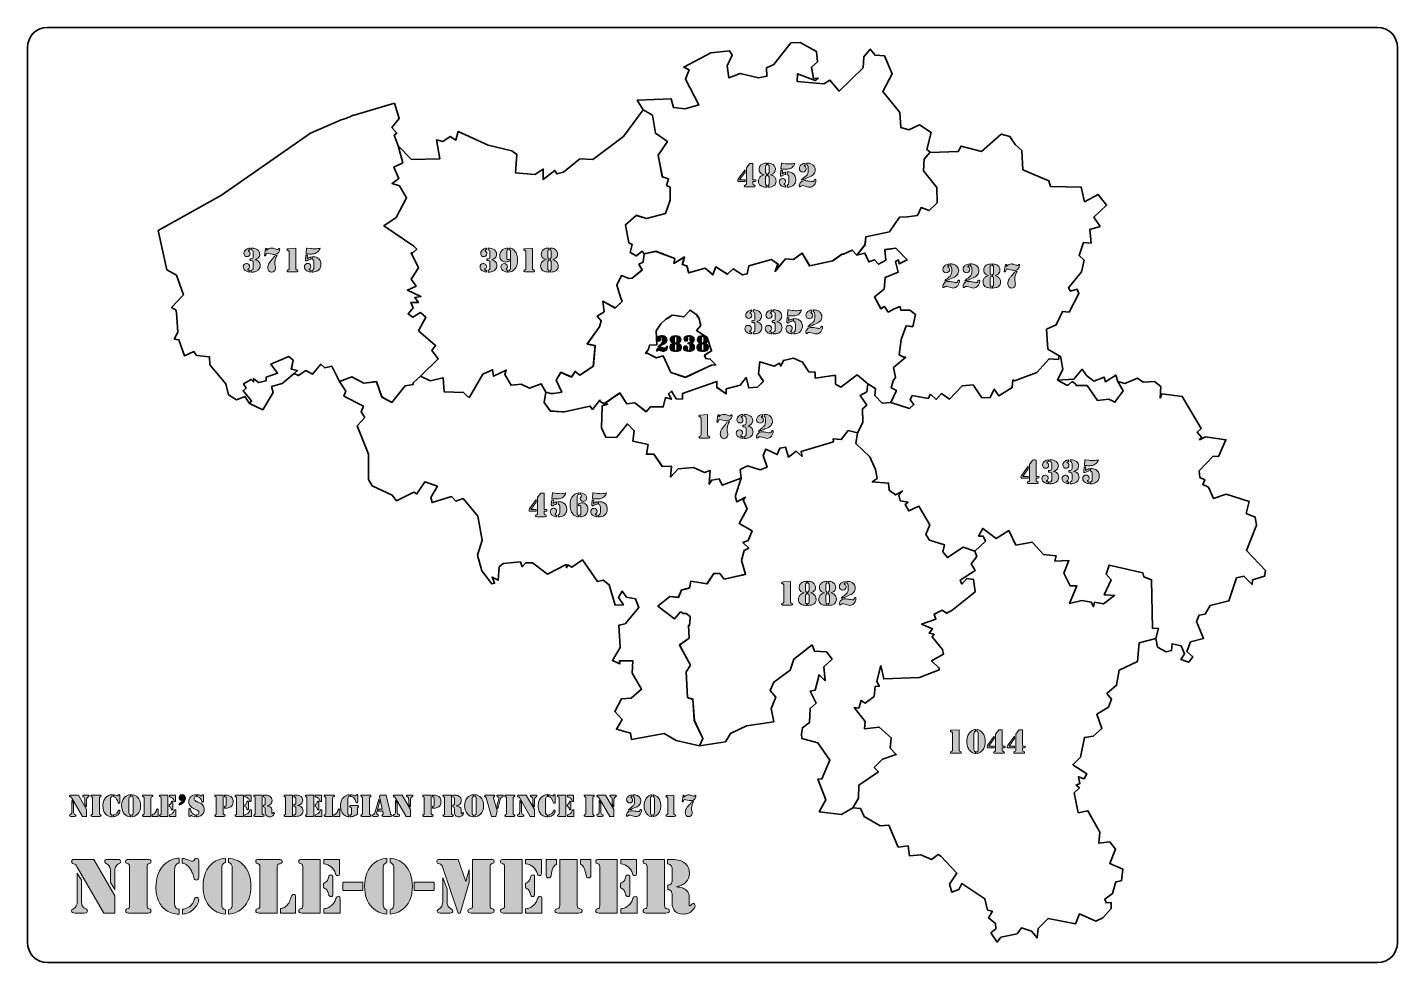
# Model space of a CAD drawing. Header units: inches. Extents: x 5 to 292, y -204 to -7.
import ezdxf

# ---------------------------------------------------------------- set-up
doc = ezdxf.new("R2010")
doc.units = ezdxf.units.IN
doc.header["$MEASUREMENT"] = 0
for name, color, linetype in [('Layer 4', 7, 'Continuous'), ('Legend', 7, 'Continuous'), ('MapBelgium', 7, 'Continuous')]:
    doc.layers.add(name, color=color, linetype=linetype)

# ---------------------------------------------------------------- blocks, each defined once
blk = doc.blocks.new('block 2')
at = {"layer": 'MapBelgium', "color": 250, "lineweight": 35, "true_color": 0x231f20}
for points in [[(166.91, -10.59), (170.34, -12.44), (170.61, -14.61), (169.33, -15.76), (169.77, -18.11), (170.75, -18.04), (170.07, -18.58), (166.39, -17.14), (166.3, -18.77), (171.9, -19.29), (173.19, -18.5), (175.12, -20.78), (180.14, -15.88), (180.34, -13.62), (181.67, -11.96), (182.67, -13.27), (184.66, -13.4), (186.24, -17.17), (184.28, -20.88), (187.9, -25.26), (188.06, -28.42), (189.76, -28.93), (192, -27.88), (194.43, -29.49), (193.54, -33.03), (194.24, -33.65), (194.24, -33.65), (192.98, -35.07), (192.85, -37.57), (195.64, -41.08), (195.73, -44.24), (194.05, -45.91), (192.35, -45.27), (191.61, -46.92), (190.01, -47.12), (190.01, -47.12), (189.52, -47.2), (189.52, -47.2), (187.81, -47.31), (185.71, -50.35), (180.7, -51.4), (180.56, -53.08), (178.82, -55.26), (178.82, -55.26), (177.89, -54.22), (176.01, -55.05), (176.01, -55.05), (175.73, -55.05), (175.73, -55.05), (173.78, -56.49), (168.94, -57.5), (167.38, -54.85), (165.52, -56.21), (163.85, -56.06), (161.69, -58.67), (162.29, -57.16), (160.9, -56.18), (156.16, -57.54), (155.8, -59.21), (154.83, -59.41), (152.86, -58.13), (151.64, -59.25), (149.24, -57.75), (148.61, -59.38), (147, -58.03), (143.53, -58.99), (143.18, -57.55), (142.19, -57.23), (142.63, -55.66), (140.43, -57.01), (140.63, -56), (136.64, -54.46), (134.18, -55), (134.18, -55), (133.73, -54.4), (132.52, -55.39), (131.2, -54.69), (131.66, -53.01), (130.96, -52.69), (130.25, -48.88), (132.46, -46.9), (134.66, -47.59), (138.62, -46.5), (139.66, -43.7), (139.61, -40.99), (138.86, -40.61), (139.29, -39.21), (137.98, -38.81), (137.12, -34.25), (139.05, -31.38), (136.54, -29.65), (135.92, -25.86), (133.98, -24.75), (133.98, -24.75), (132.72, -22.72), (139.86, -22.41), (140.33, -24.22), (142.78, -24.54), (145.68, -23.68), (142.83, -18.26), (143.59, -16.3), (142.47, -15.76), (148.18, -12.74), (152.1, -12.34), (152.66, -13.22), (151.62, -15.49), (151.95, -17.99), (154.35, -17.09), (158.21, -18.03), (159.96, -17.67), (159.86, -15.93), (161.42, -15.22), (165, -10.64), (166.91, -10.59), (166.91, -10.59)], [(133.97, -24.74), (135.91, -25.86), (136.53, -29.64), (139.04, -31.37), (137.11, -34.24), (137.97, -38.8), (139.29, -39.21), (138.85, -40.6), (139.6, -40.98), (139.64, -43.69), (138.61, -46.49), (134.65, -47.58), (132.45, -46.89), (130.24, -48.87), (130.95, -52.69), (131.65, -53), (131.19, -54.68), (132.51, -55.39), (133.72, -54.4), (134.17, -55), (134.17, -55), (133.94, -56.77), (133.07, -57.15), (133.73, -58.4), (131.64, -60.13), (131.64, -60.13), (130.99, -60.15), (130.99, -60.15), (129.38, -59.56), (128.43, -61.57), (129.23, -64.3), (129.23, -64.3), (129.54, -65), (129.54, -65), (128.1, -66.37), (125.45, -64.96), (125.75, -67.2), (124.31, -68.09), (125.16, -69.08), (124.81, -70.33), (122.22, -73.93), (123.89, -74.29), (123.49, -78.58), (120.68, -80.47), (119.66, -79.7), (118.91, -80.87), (116.68, -79.9), (115.65, -81.55), (116.86, -84.06), (115.11, -84.35), (115.11, -84.35), (114.58, -84.33), (114.58, -84.33), (113.48, -84.06), (113.48, -84.06), (112.51, -82.29), (110.05, -83.2), (108.35, -82.38), (106.19, -82.6), (104.9, -80.37), (105.2, -79.42), (102.52, -80.71), (102.27, -79.34), (100.29, -80.26), (97.44, -85.13), (97.44, -85.13), (97.11, -85.03), (97.11, -85.03), (96.22, -84.09), (92.11, -83.95), (91.91, -81.02), (89.23, -81.65), (87.17, -80.69), (87.17, -80.69), (90.9, -77.05), (89.58, -75.3), (90.33, -74.23), (86.76, -71.15), (88.32, -68.31), (87.18, -67.34), (85.56, -68.29), (84.56, -67.62), (85.63, -66.36), (85.17, -65.2), (86.72, -65.19), (85.96, -64.16), (87.25, -63.95), (84.44, -62.63), (86.25, -61.77), (85.21, -60.32), (86.75, -57.95), (85.18, -54.8), (85.18, -54.8), (85.54, -54.8), (85.54, -54.8), (86.39, -54.01), (85.74, -53.37), (79.48, -49.08), (82.06, -47.35), (84.25, -43.19), (82.73, -40.72), (81.2, -40.19), (82.65, -39.13), (81.59, -36.77), (83.45, -35.86), (82.48, -32.26), (82.48, -32.26), (85.31, -35.13), (91.25, -35.02), (90.55, -31.06), (91.89, -31.36), (93.38, -30.32), (94.57, -31.08), (95.11, -29.25), (101.39, -32.14), (106.34, -33.35), (107.43, -34.1), (107.16, -38), (111.2, -38.31), (112.95, -37.17), (112.92, -39.35), (115.37, -37.46), (115.84, -38.21), (117.21, -37.82), (120.62, -35.04), (123.4, -35.16), (129.82, -30.34), (133.97, -24.74)], [(178.81, -55.26), (180.54, -54.82), (181.34, -56.67), (182.57, -56.23), (183.42, -57.17), (184.94, -56.31), (184.74, -54.1), (187.03, -53.82), (189.45, -56.26), (187.75, -57.09), (187.62, -56.27), (186.96, -56.6), (187.5, -58.85), (184.76, -59.93), (184.56, -62.39), (182.52, -64.04), (183.85, -66.5), (184.63, -66.05), (185.45, -67.23), (186.69, -66.53), (186.69, -66.53), (187.92, -66.06), (187.92, -66.06), (188.11, -66.85), (190, -66.8), (191.14, -67.75), (190.58, -70.28), (189.24, -70.1), (188.14, -73), (187.77, -76.2), (188.69, -76.7), (188.69, -76.7), (189.12, -76.72), (189.12, -76.72), (186.55, -78.87), (186.96, -80.99), (186.96, -80.99), (186.45, -81.64), (186.45, -81.64), (186.08, -83.13), (187.17, -83.69), (186.01, -86.2), (186.01, -86.2), (184.14, -86.39), (182.6, -84.77), (182.75, -83.27), (181.16, -82.29), (181.16, -82.29), (178.9, -80.42), (175.48, -82.97), (174.35, -82.34), (174.36, -80.54), (174.36, -80.54), (173.9, -80.54), (173.9, -80.54), (170.11, -81.08), (170.09, -79.86), (168.73, -79.78), (167.44, -77.73), (165.55, -76.94), (163.42, -77.37), (162.85, -78.62), (162.61, -77.97), (161.48, -78.58), (158.46, -77.65), (158.15, -80.19), (159.23, -81.77), (157.96, -83.01), (156.13, -83.15), (155.62, -80.99), (154.36, -82.59), (151.41, -83.35), (151.37, -84.42), (149.4, -83.02), (149.46, -81.78), (142.2, -84.31), (142.2, -84.31), (142.2, -85.5), (142.2, -85.5), (140.9, -85.47), (139.9, -83.82), (139.27, -84.41), (139.9, -85.52), (138.64, -85.19), (138.16, -87.14), (135.49, -87.14), (134.6, -88.14), (132.21, -86.28), (130.5, -86.47), (129.03, -84.22), (125.72, -86.48), (125.72, -86.48), (124.87, -85.95), (124.87, -85.95), (124.87, -85.73), (124.87, -85.73), (123.31, -87.68), (122.78, -87), (117.4, -88.19), (117.4, -88.19), (117, -88.19), (117, -88.19), (114.44, -87.99), (113.12, -86.19), (113.48, -84.05), (113.48, -84.05), (114.57, -84.31), (114.57, -84.31), (115.1, -84.34), (115.1, -84.34), (116.85, -84.05), (115.65, -81.54), (116.68, -79.88), (118.9, -80.86), (119.66, -79.68), (120.68, -80.46), (123.48, -78.56), (123.89, -74.28), (122.22, -73.92), (124.81, -70.32), (125.15, -69.06), (124.31, -68.07), (125.74, -67.19), (125.45, -64.95), (128.1, -66.35), (129.53, -64.99), (129.53, -64.99), (129.23, -64.28), (129.23, -64.28), (128.43, -61.56), (129.37, -59.54), (130.99, -60.14), (130.99, -60.14), (131.64, -60.12), (131.64, -60.12), (133.72, -58.38), (133.07, -57.13), (133.94, -56.76), (134.16, -54.98), (134.16, -54.98), (136.62, -54.44), (140.61, -55.99), (140.41, -56.99), (142.62, -55.64), (142.18, -57.21), (143.16, -57.53), (143.51, -58.98), (146.98, -58.01), (148.59, -59.36), (149.22, -57.73), (151.62, -59.24), (152.84, -58.11), (154.81, -59.4), (155.78, -59.19), (156.15, -57.52), (160.88, -56.16), (162.27, -57.14), (161.67, -58.65), (163.84, -56.04), (165.5, -56.2), (167.36, -54.83), (168.92, -57.48), (173.76, -56.47), (175.71, -55.03), (175.71, -55.03), (175.99, -55.03), (175.99, -55.03), (177.87, -54.2), (178.81, -55.26), (178.81, -55.26)], [(145.39, -68.24), (145.64, -68.42), (145.64, -68.42), (146.06, -70.03), (145.18, -71.09), (147.42, -72.59), (148.33, -75.37), (146.86, -76.31), (147.1, -76.99), (147.1, -76.99), (148.06, -77.09), (148.06, -77.09), (149.2, -78.33), (148.34, -78.4), (148.34, -78.4), (147.56, -78.74), (147.56, -78.74), (142.85, -80.93), (139.8, -79.9), (138.12, -76.39), (136.71, -76.81), (134.67, -75.78), (134.67, -75.78), (134.52, -75.93), (134.52, -75.93), (134.49, -75.82), (134.49, -75.82), (135.1, -75.03), (135.1, -75.03), (135.27, -74.18), (136.82, -74.1), (136.66, -71.18), (137.67, -69.69), (137.67, -69.69), (138.71, -68.73), (138.71, -68.73), (139.04, -68.53), (139.04, -68.53), (139.9, -67.92), (139.9, -67.92), (140.29, -67.84), (140.29, -67.84), (142.52, -68.25), (142.52, -68.25), (143.81, -66.82), (143.81, -66.82), (144.59, -67.39), (144.59, -67.39), (145.2, -67.81), (145.2, -67.81), (145.39, -68.24)], [(140.29, -67.84), (140.29, -67.84), (139.9, -67.93), (139.9, -67.93), (139.04, -68.54), (139.04, -68.54), (138.71, -68.73), (138.71, -68.73), (137.67, -69.69), (137.67, -69.69), (136.66, -71.19), (136.82, -74.11), (135.27, -74.18), (135.1, -75.04), (135.1, -75.04), (134.49, -75.83), (134.49, -75.83), (134.53, -75.94), (134.53, -75.94), (134.68, -75.79), (134.68, -75.79), (136.72, -76.82), (138.12, -76.4), (139.8, -79.91), (142.86, -80.94), (147.56, -78.74), (147.56, -78.74), (148.35, -78.41), (148.35, -78.41), (149.2, -78.34), (148.06, -77.1), (148.06, -77.1), (147.1, -77), (147.1, -77), (146.86, -76.32), (148.33, -75.38), (147.42, -72.59), (145.18, -71.1), (146.06, -70.04), (145.64, -68.43), (145.64, -68.43), (145.2, -67.82), (145.2, -67.82), (144.59, -67.4), (144.59, -67.4), (143.81, -66.83), (143.81, -66.83), (142.53, -68.25), (140.29, -67.84), (140.29, -67.84)], [(125.73, -86.49), (129.03, -84.23), (130.51, -86.48), (132.21, -86.29), (134.6, -88.15), (135.5, -87.15), (138.17, -87.15), (138.64, -85.2), (139.9, -85.53), (139.27, -84.42), (139.9, -83.83), (140.9, -85.48), (142.2, -85.51), (142.2, -85.51), (142.2, -84.33), (142.2, -84.33), (149.46, -81.8), (149.41, -83.04), (151.37, -84.43), (151.41, -83.36), (154.36, -82.6), (155.62, -81), (156.13, -83.16), (157.96, -83.02), (159.23, -81.78), (158.15, -80.2), (158.46, -77.65), (161.49, -78.59), (162.61, -77.98), (162.85, -78.62), (163.42, -77.38), (165.55, -76.94), (167.44, -77.73), (168.73, -79.78), (170.09, -79.87), (170.11, -81.08), (173.91, -80.54), (173.91, -80.54), (174.36, -80.54), (174.36, -80.54), (174.36, -82.34), (175.48, -82.97), (178.9, -80.42), (181.16, -82.3), (181.16, -82.3), (180.95, -83.96), (179.54, -84.76), (180.97, -86.76), (180.03, -87.55), (180.09, -90.4), (178.96, -92.57), (178.96, -92.57), (177.02, -92.12), (175.58, -94.01), (173.85, -93.86), (173.94, -94.51), (167.12, -96.49), (167.35, -97.55), (166.07, -96.48), (164.47, -97.68), (163.89, -95.63), (162.65, -95.85), (162.12, -97.18), (159.7, -96.02), (159.18, -97.33), (160, -99.82), (158.53, -100.4), (155.9, -99.54), (154.35, -100.27), (154.53, -102.15), (154.53, -102.15), (150.58, -103.62), (149.92, -102.27), (148.37, -102.53), (147.83, -103.4), (148.02, -100.52), (146.83, -100.91), (144.54, -99.9), (141.29, -100.16), (139.73, -101.9), (139.92, -99.63), (137.97, -99.65), (136.2, -97.11), (134.62, -97.09), (134.99, -95.06), (131.8, -94.33), (132.06, -92.17), (130.65, -90.72), (128.32, -93.55), (126.1, -93.51), (125.19, -91.57), (125.36, -86.9), (126.5, -86.59), (125.73, -86.49)], [(221.65, -76.46), (222.14, -79.25), (221.03, -81.55), (221.03, -81.55), (222.94, -82.56), (222.94, -82.56), (223.23, -82.6), (223.23, -82.6), (224.06, -81.83), (224.82, -82.4), (224.82, -82.4), (224.91, -82.67), (224.91, -82.67), (227.21, -82.67), (229.38, -85.79), (231.77, -85.49), (233.08, -86.18), (234.77, -83.77), (233.66, -81.78), (233.66, -81.78), (235.16, -82.21), (237.84, -81.09), (239, -81.97), (241.39, -81.81), (242.69, -82.86), (242.57, -85.29), (242.94, -84.38), (247.22, -84.95), (251.21, -91.69), (250.36, -92.48), (251.26, -93.49), (250.85, -94.05), (252.09, -93.42), (256.37, -94.04), (254.84, -97.58), (253.74, -97.47), (250.78, -100.56), (250.92, -102), (251.98, -102.49), (251.53, -103.46), (252.69, -104), (253.78, -106.42), (256.44, -105.49), (261.27, -107.04), (260.66, -109.54), (262.55, -110.29), (262.81, -112.02), (260.69, -117.33), (264.67, -121.54), (264.49, -122.74), (261.96, -123.51), (261.88, -124.47), (260.15, -122.72), (258.64, -123.07), (257, -127.92), (253.1, -128.85), (252.01, -130.68), (250.77, -130.9), (250.2, -132.25), (251.64, -135.82), (248.95, -136.51), (248.17, -138.54), (249.43, -139.64), (248.56, -140.79), (246.94, -140.23), (247.7, -139.01), (246.99, -137.38), (245.06, -136.92), (244.97, -138.33), (243.83, -138.6), (242.04, -137.6), (241.64, -135.78), (241.64, -135.78), (242.21, -133.66), (240.95, -133.68), (240.77, -123.48), (239.15, -122.87), (238.91, -121.98), (231.89, -120.37), (231.2, -122.26), (232.29, -123.5), (230.84, -126.62), (230.84, -126.62), (231.16, -126.62), (231.16, -126.62), (233, -126.76), (230.64, -128.51), (228.8, -128.18), (228.58, -129.11), (228.08, -128.14), (226.14, -127.85), (223.54, -128.45), (225.04, -124.74), (223.63, -124.71), (222.33, -122.09), (223.41, -119.43), (220.42, -119.54), (220.69, -118.41), (218.06, -118.16), (215.66, -115.56), (212.26, -116.18), (210.78, -113.12), (208.14, -114.78), (205.28, -112.69), (204.43, -114.29), (204.43, -114.29), (205.38, -114.29), (205.38, -114.29), (205.85, -115.37), (203.66, -117.46), (203.66, -117.46), (201.15, -116.62), (197.88, -118.8), (196.91, -117.59), (197.26, -116.1), (194.12, -115.18), (193.31, -113.94), (194.15, -111.9), (191.87, -108.02), (189.77, -109), (189.01, -107.65), (189.62, -107.16), (187.98, -106.88), (187.69, -105.72), (188.45, -104.85), (186.95, -105.64), (185.63, -104.66), (185.5, -103.16), (182.07, -102.92), (183.12, -102.18), (182.78, -100.3), (181.55, -97.67), (178.64, -94.85), (178.96, -92.57), (178.96, -92.57), (180.09, -90.4), (180.03, -87.55), (180.97, -86.76), (179.54, -84.76), (180.95, -83.96), (181.16, -82.3), (181.16, -82.3), (182.75, -83.27), (182.61, -84.77), (184.14, -86.39), (186.01, -86.21), (186.01, -86.21), (189.92, -87.46), (190.84, -86.63), (190.07, -85.65), (190.47, -84.76), (193.82, -85.38), (194.32, -84.49), (195.53, -85.59), (196.6, -84.35), (198.29, -85.49), (200.97, -82.7), (203.26, -82.52), (205.11, -85.26), (206.88, -85.17), (207.72, -83.42), (208.65, -84.81), (211.48, -83.09), (211.63, -81.49), (211.63, -81.49), (211.97, -81.66), (211.97, -81.66), (216.63, -79.92), (219.25, -77.04), (221.18, -77.17), (221.32, -76.45), (221.32, -76.45), (221.65, -76.46)], [(87.17, -80.69), (89.23, -81.65), (91.91, -81.02), (92.11, -83.95), (96.23, -84.09), (97.11, -85.03), (97.11, -85.03), (97.44, -85.13), (97.44, -85.13), (100.3, -80.25), (102.28, -79.33), (102.52, -80.71), (105.2, -79.42), (104.91, -80.37), (106.2, -82.6), (108.35, -82.38), (110.05, -83.2), (112.51, -82.29), (113.49, -84.06), (113.49, -84.06), (113.13, -86.21), (114.45, -88.01), (117.01, -88.2), (117.01, -88.2), (117.41, -88.2), (117.41, -88.2), (122.79, -87.01), (123.32, -87.69), (124.88, -85.74), (124.88, -85.74), (124.88, -85.96), (124.88, -85.96), (125.73, -86.49), (125.73, -86.49), (126.5, -86.6), (125.36, -86.9), (125.2, -91.57), (126.11, -93.51), (128.33, -93.55), (130.65, -90.73), (132.07, -92.17), (131.8, -94.33), (134.99, -95.06), (134.62, -97.09), (136.2, -97.11), (137.98, -99.65), (139.92, -99.63), (139.73, -101.9), (141.29, -100.16), (144.54, -99.9), (146.83, -100.91), (148.02, -100.52), (147.84, -103.4), (148.38, -102.53), (149.92, -102.28), (150.58, -103.62), (154.53, -102.15), (154.53, -102.15), (153.36, -105.78), (153.36, -105.78), (153.36, -106.09), (153.36, -106.09), (153.6, -107.08), (155.46, -106.12), (154.98, -106.7), (155.8, -108.58), (154.11, -111.62), (156.87, -113.2), (156.04, -115.25), (154.91, -115.63), (156.14, -116.85), (155.16, -117.31), (154.63, -119.43), (155.46, -122.33), (150.95, -123.33), (150.05, -122.13), (148.78, -122.15), (147.37, -124.34), (144, -123.77), (143.71, -125.2), (142.02, -125.62), (141.36, -127.16), (139.55, -126.99), (137.06, -129.02), (140.52, -131.71), (141.83, -130.24), (142.41, -130.58), (142.41, -130.58), (143, -130.58), (143, -130.58), (143.86, -131.2), (143.86, -131.2), (143.81, -131.51), (143.81, -131.51), (143.69, -133.05), (143.69, -133.05), (143.48, -133.05), (143.48, -133.05), (143.62, -135.72), (141.58, -137.18), (143.89, -141.44), (143, -142.8), (143.29, -148.21), (144.42, -148.6), (144.71, -153.06), (146.52, -156.84), (145.81, -158.34), (145.81, -158.34), (140.88, -157.27), (138.36, -155.77), (131.49, -157), (131.32, -155.68), (128.32, -154.88), (129.53, -152.86), (127.97, -151.14), (129.41, -148.45), (131.41, -148.34), (133.63, -146.48), (131.65, -143.1), (131.81, -140.52), (129, -140.47), (129.08, -141.13), (127.49, -140.45), (129.09, -137.68), (128.83, -133.01), (130.16, -132.7), (133.07, -129.26), (132.31, -127.45), (130.47, -127.14), (129.53, -125.85), (128.78, -127.18), (129.82, -128.75), (128.04, -128.78), (126.79, -124.5), (125.54, -123.52), (124.35, -123.81), (121.23, -119.28), (118.97, -120.82), (118.16, -120.31), (117.85, -120.95), (117.8, -120.27), (113.85, -122.29), (110.72, -119.93), (109.28, -119.88), (108.56, -120.72), (108.16, -119.73), (104.54, -120.02), (103.71, -120.76), (103.46, -123.58), (102.21, -122.9), (102.74, -124.2), (102.15, -124.35), (100.08, -121.57), (99.15, -118.29), (100.15, -115.15), (99.25, -110.12), (96.11, -106.4), (94.59, -106.92), (93.71, -105.99), (89.61, -107.24), (89.34, -106.16), (90.71, -103.81), (88.06, -102.9), (86.41, -105.42), (85.79, -105.06), (82.11, -106.87), (81.24, -105.66), (77.03, -103.74), (76.27, -102.39), (76.27, -97.05), (73.89, -91.11), (75.45, -89.37), (74.71, -88.16), (75.18, -86.98), (71.1, -84.87), (71.47, -83.84), (70.17, -81.8), (70.17, -81.8), (72.73, -80.84), (75.28, -82.19), (77.91, -81.86), (79.04, -85.07), (81.16, -86.21), (83.96, -82.72), (85.63, -82.47), (85.63, -82.47), (85.63, -82.1), (85.63, -82.1), (87.17, -80.69), (87.17, -80.69)], [(227.12, -80.55), (228.63, -81.72), (230.82, -80.91), (231.12, -81.87), (233.25, -80.46), (233.66, -81.78), (233.66, -81.78), (234.77, -83.77), (233.08, -86.17), (231.77, -85.49), (229.38, -85.78), (227.21, -82.66), (224.91, -82.66), (224.91, -82.66), (224.82, -82.4), (224.82, -82.4), (224.06, -81.83), (223.23, -82.6), (223.23, -82.6), (222.94, -82.56), (222.94, -82.56), (221.03, -81.54), (221.03, -81.54), (224.45, -81.32), (226.18, -79.23), (227.12, -80.55), (227.12, -80.55)], [(154.53, -102.15), (154.35, -100.27), (155.9, -99.54), (158.53, -100.4), (160, -99.82), (159.18, -97.33), (159.7, -96.02), (162.12, -97.18), (162.65, -95.85), (163.89, -95.63), (164.47, -97.68), (166.07, -96.48), (167.35, -97.55), (167.12, -96.49), (173.94, -94.51), (173.85, -93.86), (175.58, -94.01), (177.02, -92.12), (178.96, -92.57), (178.96, -92.57), (178.64, -94.85), (181.55, -97.67), (182.78, -100.3), (183.12, -102.18), (182.07, -102.92), (185.5, -103.16), (185.63, -104.66), (186.95, -105.64), (188.45, -104.85), (187.69, -105.72), (187.98, -106.88), (189.62, -107.16), (189.01, -107.65), (189.77, -109), (191.87, -108.02), (194.15, -111.9), (193.31, -113.94), (194.12, -115.18), (197.26, -116.1), (196.91, -117.59), (197.88, -118.8), (201.15, -116.62), (203.66, -117.46), (203.66, -117.46), (204.08, -118.58), (202.89, -120.09), (203.69, -121.53), (200.58, -123.53), (200.93, -124.39), (201.92, -123.23), (203.35, -123.41), (203.68, -126.02), (198.77, -129.96), (197.68, -130.51), (196.77, -129.87), (195.06, -130.72), (195.44, -131.76), (192.43, -132.77), (194.76, -133.79), (194.02, -134.67), (195.06, -134.92), (194.66, -135.46), (196.87, -138.09), (197.07, -139.11), (194.54, -140.5), (196.15, -142.02), (196.15, -142.02), (196.15, -142.4), (196.15, -142.4), (192.02, -143.97), (184.51, -144.3), (183.89, -141.51), (183.07, -144.79), (183.54, -145.83), (182.72, -145.88), (182.45, -147.99), (180.6, -149.43), (179.74, -148.83), (179.23, -150.42), (178.3, -150.28), (180.57, -153.25), (180.47, -154.81), (183.54, -154.43), (186.05, -156.67), (185.82, -158.85), (187.13, -160.16), (184.26, -161.15), (182.51, -162.93), (183.36, -163.82), (179.25, -166.63), (179.16, -169.34), (178, -171.42), (178, -171.42), (175.61, -172.76), (170.94, -172.2), (172.34, -169.73), (170.67, -165.35), (171.49, -165.32), (173.15, -161.36), (170.68, -157.75), (167.29, -156.83), (167.21, -155.84), (167.4, -154.56), (168.93, -153.46), (169.02, -150.53), (170.31, -149.37), (169.04, -146.85), (170.12, -146.65), (170.91, -143.43), (172.17, -144.7), (171.91, -141.73), (173.63, -140.14), (172.45, -138.62), (169.97, -138.5), (169.44, -137.17), (165.6, -140.15), (164.84, -142.48), (161.43, -144.97), (160.61, -146.7), (161.79, -148.14), (160.86, -150.51), (161.38, -153.31), (155.68, -154.13), (152.27, -155.76), (151.27, -157.5), (145.8, -158.33), (145.8, -158.33), (146.51, -156.83), (144.7, -153.05), (144.41, -148.59), (143.28, -148.2), (142.99, -142.79), (143.88, -141.44), (141.57, -137.17), (143.61, -135.71), (143.47, -133.05), (143.47, -133.05), (143.68, -133.05), (143.68, -133.05), (143.8, -131.51), (143.8, -131.51), (143.85, -131.19), (143.85, -131.19), (142.99, -130.57), (142.99, -130.57), (142.4, -130.57), (142.4, -130.57), (141.82, -130.23), (140.51, -131.7), (137.05, -129.01), (139.55, -126.98), (141.36, -127.15), (142.01, -125.61), (143.7, -125.19), (144, -123.77), (147.36, -124.33), (148.78, -122.14), (150.05, -122.12), (150.95, -123.33), (155.46, -122.32), (154.63, -119.42), (155.16, -117.31), (156.14, -116.84), (154.91, -115.62), (156.04, -115.24), (156.86, -113.2), (154.11, -111.62), (155.79, -108.58), (154.98, -106.69), (155.46, -106.12), (153.6, -107.08), (153.36, -106.09), (153.36, -106.09), (153.36, -105.78), (153.36, -105.78), (154.53, -102.15)], [(203.66, -117.46), (205.85, -115.37), (205.38, -114.29), (205.38, -114.29), (204.43, -114.29), (204.43, -114.29), (205.28, -112.69), (208.14, -114.78), (210.78, -113.12), (212.26, -116.18), (215.66, -115.56), (218.06, -118.16), (220.69, -118.41), (220.42, -119.54), (223.41, -119.43), (222.33, -122.09), (223.63, -124.71), (225.04, -124.74), (223.54, -128.45), (226.13, -127.85), (228.08, -128.14), (228.58, -129.11), (228.8, -128.18), (230.64, -128.51), (233, -126.76), (231.16, -126.62), (231.16, -126.62), (230.84, -126.62), (230.84, -126.62), (232.29, -123.5), (231.2, -122.26), (231.89, -120.37), (238.91, -121.98), (239.15, -122.87), (240.77, -123.48), (240.95, -133.68), (242.21, -133.66), (241.64, -135.78), (241.64, -135.78), (238.15, -136.74), (237.81, -140.61), (233.97, -142.45), (233.4, -145.64), (231.4, -147.39), (232.32, -148.54), (231.73, -150.22), (229.28, -151.74), (230.33, -154.71), (228.51, -156.35), (226.65, -156.59), (225.86, -160.74), (224.21, -162.34), (227.15, -164.24), (226.57, -165.32), (225.4, -164.85), (225.72, -166.29), (224.91, -166.62), (225.59, -167.19), (224.52, -168.23), (225.35, -172.43), (227.39, -172.03), (229.9, -176.5), (229.66, -178.8), (231.97, -178.5), (233.21, -180.05), (231.97, -183.07), (234.7, -184.25), (234.43, -186.71), (233.28, -186.91), (232.54, -189.4), (230.96, -190.56), (231.2, -191.36), (232.29, -191.31), (232.29, -192.57), (230.52, -194.5), (229.05, -195.21), (225.62, -193.67), (224.81, -195.79), (219.02, -194.63), (216.97, -196.74), (216.71, -198.71), (215.54, -197.28), (213.41, -196.61), (212.5, -197.83), (209.12, -198.56), (208.36, -199.58), (207.01, -197.67), (208.03, -196.83), (207.95, -195.71), (206.53, -194.52), (207.32, -193.12), (206.3, -192.87), (205.76, -190.5), (200.91, -187.27), (200.3, -188.56), (198.8, -189.09), (198.34, -187.4), (199.86, -185.12), (196.52, -181.55), (195.96, -181.16), (194.52, -182.22), (192.27, -181.26), (189.91, -181.48), (189.66, -179.4), (187.56, -179.62), (185.56, -175.03), (183.75, -175.14), (180.38, -173.21), (179.61, -171.56), (178, -171.42), (178, -171.42), (179.16, -169.34), (179.25, -166.63), (183.36, -163.82), (182.51, -162.93), (184.26, -161.15), (187.13, -160.16), (185.82, -158.85), (186.05, -156.67), (183.54, -154.43), (180.47, -154.81), (180.57, -153.25), (178.3, -150.28), (179.23, -150.42), (179.74, -148.83), (180.6, -149.43), (182.45, -147.99), (182.72, -145.88), (183.54, -145.83), (183.07, -144.79), (183.89, -141.51), (184.51, -144.3), (192.02, -143.97), (196.15, -142.4), (196.15, -142.4), (196.15, -142.02), (196.15, -142.02), (194.54, -140.5), (197.07, -139.11), (196.87, -138.09), (194.66, -135.46), (195.06, -134.92), (194.02, -134.67), (194.76, -133.79), (192.43, -132.77), (195.44, -131.76), (195.06, -130.72), (196.77, -129.87), (197.68, -130.51), (198.77, -129.96), (203.68, -126.02), (203.35, -123.41), (201.92, -123.23), (200.93, -124.39), (200.58, -123.53), (203.69, -121.53), (202.89, -120.09), (204.08, -118.58), (203.66, -117.46)]]:
    blk.add_lwpolyline(points, dxfattribs=at)
for points, knots in [([(81.7, -23.3), (81.7, -23.3), (82.66, -26.58), (82.66, -26.58), (82.66, -26.58), (81.15, -28.41), (81.15, -28.41), (81.15, -28.41), (82.17, -29.66), (82.17, -29.66), (82.17, -29.66), (81.64, -30.04), (81.64, -30.04), (81.64, -30.04), (82.48, -32.26), (82.48, -32.26), (82.48, -32.26), (83.45, -35.86), (83.45, -35.86), (83.45, -35.86), (81.59, -36.77), (81.59, -36.77), (81.59, -36.77), (82.65, -39.13), (82.65, -39.13), (82.65, -39.13), (81.2, -40.19), (81.2, -40.19), (81.2, -40.19), (82.73, -40.72), (82.73, -40.72), (82.73, -40.72), (84.25, -43.19), (84.25, -43.19), (84.25, -43.19), (82.06, -47.35), (82.06, -47.35), (82.06, -47.35), (79.48, -49.08), (79.48, -49.08), (79.48, -49.08), (85.74, -53.37), (85.74, -53.37), (85.74, -53.37), (86.39, -54.01), (86.39, -54.01), (86.39, -54.01), (85.54, -54.8), (85.54, -54.8), (85.54, -54.8), (85.18, -54.8), (85.18, -54.8), (85.18, -54.8), (86.75, -57.95), (86.75, -57.95), (86.75, -57.95), (85.21, -60.32), (85.21, -60.32), (85.21, -60.32), (86.25, -61.77), (86.25, -61.77), (86.25, -61.77), (84.44, -62.63), (84.44, -62.63), (84.44, -62.63), (87.25, -63.95), (87.25, -63.95), (87.25, -63.95), (85.96, -64.16), (85.96, -64.16), (85.96, -64.16), (86.72, -65.19), (86.72, -65.19), (86.72, -65.19), (85.17, -65.2), (85.17, -65.2), (85.17, -65.2), (85.63, -66.36), (85.63, -66.36), (85.63, -66.36), (84.56, -67.62), (84.56, -67.62), (84.56, -67.62), (85.56, -68.29), (85.56, -68.29), (85.56, -68.29), (87.18, -67.34), (87.18, -67.34), (87.18, -67.34), (88.32, -68.31), (88.32, -68.31), (88.32, -68.31), (86.76, -71.15), (86.76, -71.15), (86.76, -71.15), (90.33, -74.23), (90.33, -74.23), (90.33, -74.23), (89.58, -75.3), (89.58, -75.3), (89.58, -75.3), (90.9, -77.05), (90.9, -77.05), (90.9, -77.05), (87.17, -80.69), (87.17, -80.69), (87.17, -80.69), (85.62, -82.08), (85.62, -82.08), (85.62, -82.08), (85.62, -82.45), (85.62, -82.45), (85.62, -82.45), (83.95, -82.7), (83.95, -82.7), (83.95, -82.7), (81.15, -86.19), (81.15, -86.19), (81.15, -86.19), (79.03, -85.05), (79.03, -85.05), (79.03, -85.05), (77.91, -81.84), (77.91, -81.84), (77.91, -81.84), (75.27, -82.17), (75.27, -82.17), (75.27, -82.17), (72.72, -80.82), (72.72, -80.82), (72.72, -80.82), (70.17, -81.78), (70.17, -81.78), (70.17, -81.78), (68.53, -78.57), (68.53, -78.57), (68.53, -78.57), (67.05, -78.91), (67.05, -78.91), (67.05, -78.91), (66.21, -78.2), (66.21, -78.2), (66.21, -78.2), (64.51, -80.26), (64.51, -80.26), (64.51, -80.26), (63.1, -79.51), (63.1, -79.51), (63.1, -79.51), (61.53, -80.55), (61.53, -80.55), (61.53, -80.55), (60.66, -80.14), (60.66, -80.14), (60.66, -80.14), (61.3, -79.48), (61.3, -79.48), (61.3, -79.48), (60.04, -79.21), (60.04, -79.21), (60.04, -79.21), (60.41, -77.3), (60.41, -77.3), (60.41, -77.3), (59.54, -76.58), (59.54, -76.58), (59.54, -76.58), (55.71, -78.19), (55.71, -78.19), (55.71, -78.19), (57.14, -80.07), (57.14, -80.07), (57.14, -80.07), (54.72, -80.93), (54.72, -80.93), (54.72, -80.93), (54.76, -81.65), (54.76, -81.65), (54.76, -81.65), (53.16, -82.04), (53.16, -82.04), (53.16, -82.04), (52.12, -81.21), (52.12, -81.21), (52.12, -81.21), (52.1, -81.9), (52.1, -81.9), (52.1, -81.9), (51.58, -81.38), (51.58, -81.38), (51.58, -81.38), (49.97, -82.31), (49.97, -82.31), (49.97, -82.31), (50.54, -83.23), (50.54, -83.23), (50.54, -83.23), (49.91, -83.75), (49.91, -83.75), (49.91, -83.75), (51.65, -85.88), (51.65, -85.88), (51.65, -85.88), (51.23, -86.43), (51.23, -86.43), (51.23, -86.43), (50.28, -84.96), (50.28, -84.96), (50.28, -84.96), (48.53, -85.63), (48.53, -85.63), (48.53, -85.63), (46.84, -84.59), (46.84, -84.59), (46.84, -84.59), (46.28, -82.27), (46.28, -82.27), (46.28, -82.27), (42.92, -78.31), (42.92, -78.31), (42.92, -78.31), (42.85, -76.64), (42.85, -76.64), (42.85, -76.64), (40.13, -76.32), (40.13, -76.32), (40.13, -76.32), (39.58, -75.53), (39.58, -75.53), (39.58, -75.53), (37.57, -76.44), (37.57, -76.44), (37.57, -76.44), (36.41, -73.04), (36.41, -73.04), (36.41, -73.04), (35.42, -72.9), (35.42, -72.9), (35.42, -72.9), (36.18, -71.43), (36.18, -71.43), (36.18, -71.43), (35.98, -68.29), (35.98, -68.29), (35.98, -68.29), (35.85, -66.83), (35.85, -66.83), (35.85, -66.83), (34.86, -66.23), (34.86, -66.23), (34.86, -66.23), (37.37, -63.59), (37.37, -63.59), (37.37, -63.59), (35.88, -59.5), (35.88, -59.5), (35.88, -59.5), (33.87, -58.33), (33.87, -58.33), (33.87, -58.33), (32.06, -50.06), (32.06, -50.06), (32.06, -50.06), (45.33, -42.64), (45.33, -42.64), (45.33, -42.64), (64.04, -29.63), (64.04, -29.63), (64.04, -29.63), (70.52, -26.84), (70.52, -26.84), (71.15, -26.62), (71.78, -26.41), (72.41, -26.19), (72.61, -26.06), (72.81, -25.93), (73.02, -25.8), (73.08, -25.82), (73.15, -25.83), (73.22, -25.85), (73.22, -25.85), (81.7, -23.3), (81.7, -23.3)], [0, 0, 0, 0, 1, 1, 1, 2, 2, 2, 3, 3, 3, 4, 4, 4, 5, 5, 5, 6, 6, 6, 7, 7, 7, 8, 8, 8, 9, 9, 9, 10, 10, 10, 11, 11, 11, 12, 12, 12, 13, 13, 13, 14, 14, 14, 15, 15, 15, 16, 16, 16, 17, 17, 17, 18, 18, 18, 19, 19, 19, 20, 20, 20, 21, 21, 21, 22, 22, 22, 23, 23, 23, 24, 24, 24, 25, 25, 25, 26, 26, 26, 27, 27, 27, 28, 28, 28, 29, 29, 29, 30, 30, 30, 31, 31, 31, 32, 32, 32, 33, 33, 33, 34, 34, 34, 35, 35, 35, 36, 36, 36, 37, 37, 37, 38, 38, 38, 39, 39, 39, 40, 40, 40, 41, 41, 41, 42, 42, 42, 43, 43, 43, 44, 44, 44, 45, 45, 45, 46, 46, 46, 47, 47, 47, 48, 48, 48, 49, 49, 49, 50, 50, 50, 51, 51, 51, 52, 52, 52, 53, 53, 53, 54, 54, 54, 55, 55, 55, 56, 56, 56, 57, 57, 57, 58, 58, 58, 59, 59, 59, 60, 60, 60, 61, 61, 61, 62, 62, 62, 63, 63, 63, 64, 64, 64, 65, 65, 65, 66, 66, 66, 67, 67, 67, 68, 68, 68, 69, 69, 69, 70, 70, 70, 71, 71, 71, 72, 72, 72, 73, 73, 73, 74, 74, 74, 75, 75, 75, 76, 76, 76, 77, 77, 77, 78, 78, 78, 79, 79, 79, 80, 80, 80, 81, 81, 81, 82, 82, 82, 83, 83, 83, 84, 84, 84, 85, 85, 85, 86, 86, 86, 87, 87, 87, 88, 88, 88, 89, 89, 89, 90, 90, 90, 91, 91, 91, 92, 92, 92, 93, 93, 93, 94, 94, 94, 94]), ([(212.14, -31.98), (212.14, -31.98), (213.48, -33.24), (213.48, -33.24), (213.48, -33.24), (213.72, -37.31), (213.72, -37.31), (213.72, -37.31), (219.17, -39.62), (219.17, -39.62), (219.17, -39.62), (219.56, -40.83), (219.56, -40.83), (219.56, -40.83), (225.99, -40.97), (225.99, -40.97), (225.99, -40.97), (226.7, -44.03), (226.7, -44.03), (226.7, -44.03), (229.51, -42.49), (229.51, -42.49), (229.51, -42.49), (231.33, -44.77), (231.33, -44.77), (231.33, -44.77), (228.61, -47.3), (228.61, -47.3), (228.61, -47.3), (229.95, -49.21), (229.95, -49.21), (229.95, -49.21), (227.78, -49.84), (227.78, -49.84), (227.78, -49.84), (228.04, -52.71), (228.04, -52.71), (228.04, -52.71), (226.47, -52.6), (226.47, -52.6), (226.47, -52.6), (225.52, -55.32), (225.52, -55.32), (225.52, -55.32), (226.61, -56.34), (226.61, -56.34), (226.61, -56.34), (226.01, -58.76), (226.01, -58.76), (226.01, -58.76), (223.29, -62.15), (223.29, -62.15), (223.29, -62.15), (223.75, -62.86), (223.75, -62.86), (223.75, -62.86), (225.11, -62.4), (225.11, -62.4), (225.11, -62.4), (225.49, -63.32), (225.49, -63.32), (225.49, -63.32), (223.42, -67.21), (223.42, -67.21), (223.42, -67.21), (222.02, -67.1), (222.02, -67.1), (222.02, -67.1), (220.75, -69.89), (220.75, -69.89), (220.75, -69.89), (218.72, -70.8), (218.72, -70.8), (218.72, -70.8), (218.99, -74.99), (218.99, -74.99), (218.99, -74.99), (221.33, -76.44), (221.33, -76.44), (221.33, -76.44), (221.33, -76.44), (221.33, -76.44), (221.33, -76.44), (221.19, -77.17), (221.19, -77.17), (221.19, -77.17), (219.26, -77.03), (219.26, -77.03), (219.26, -77.03), (216.64, -79.92), (216.64, -79.92), (216.64, -79.92), (211.98, -81.66), (211.98, -81.66), (211.98, -81.66), (211.98, -81.66), (211.98, -81.66), (211.98, -81.66), (211.64, -81.49), (211.64, -81.49), (211.64, -81.49), (211.64, -81.49), (211.64, -81.49), (211.64, -81.49), (211.49, -83.08), (211.49, -83.08), (211.49, -83.08), (208.66, -84.81), (208.66, -84.81), (208.66, -84.81), (207.72, -83.41), (207.72, -83.41), (207.72, -83.41), (206.88, -85.17), (206.88, -85.17), (206.88, -85.17), (205.12, -85.26), (205.12, -85.26), (205.12, -85.26), (203.27, -82.51), (203.27, -82.51), (203.27, -82.51), (200.98, -82.69), (200.98, -82.69), (200.98, -82.69), (198.3, -85.49), (198.3, -85.49), (198.3, -85.49), (196.61, -84.34), (196.61, -84.34), (196.61, -84.34), (195.53, -85.58), (195.53, -85.58), (195.53, -85.58), (194.33, -84.48), (194.33, -84.48), (194.33, -84.48), (193.83, -85.37), (193.83, -85.37), (193.83, -85.37), (190.47, -84.76), (190.47, -84.76), (190.47, -84.76), (190.07, -85.65), (190.07, -85.65), (190.07, -85.65), (190.84, -86.63), (190.84, -86.63), (190.84, -86.63), (189.92, -87.47), (189.92, -87.47), (189.92, -87.47), (186.01, -86.21), (186.01, -86.21), (186.01, -86.21), (186.01, -86.21), (186.01, -86.21), (186.01, -86.21), (187.17, -83.7), (187.17, -83.7), (187.17, -83.7), (186.08, -83.14), (186.08, -83.14), (186.08, -83.14), (186.45, -81.65), (186.45, -81.65), (186.45, -81.65), (186.45, -81.65), (186.45, -81.65), (186.45, -81.65), (186.96, -81), (186.96, -81), (186.96, -81), (186.96, -81), (186.96, -81), (186.96, -81), (186.55, -78.87), (186.55, -78.87), (186.55, -78.87), (189.12, -76.73), (189.12, -76.73), (189.12, -76.73), (189.12, -76.73), (189.12, -76.73), (189.12, -76.73), (188.69, -76.71), (188.69, -76.71), (188.69, -76.71), (188.69, -76.71), (188.69, -76.71), (188.69, -76.71), (187.77, -76.2), (187.77, -76.2), (187.77, -76.2), (188.14, -73.01), (188.14, -73.01), (188.14, -73.01), (189.24, -70.11), (189.24, -70.11), (189.24, -70.11), (190.58, -70.29), (190.58, -70.29), (190.58, -70.29), (191.14, -67.75), (191.14, -67.75), (191.14, -67.75), (190, -66.81), (190, -66.81), (190, -66.81), (188.11, -66.86), (188.11, -66.86), (188.11, -66.86), (187.92, -66.07), (187.92, -66.07), (187.92, -66.07), (187.92, -66.07), (187.92, -66.07), (187.92, -66.07), (186.69, -66.54), (186.69, -66.54), (186.69, -66.54), (186.69, -66.54), (186.69, -66.54), (186.69, -66.54), (185.45, -67.24), (185.45, -67.24), (185.45, -67.24), (184.63, -66.06), (184.63, -66.06), (184.63, -66.06), (183.85, -66.51), (183.85, -66.51), (183.85, -66.51), (182.52, -64.05), (182.52, -64.05), (182.52, -64.05), (184.56, -62.39), (184.56, -62.39), (184.56, -62.39), (184.76, -59.94), (184.76, -59.94), (184.76, -59.94), (187.5, -58.85), (187.5, -58.85), (187.5, -58.85), (186.96, -56.61), (186.96, -56.61), (186.96, -56.61), (187.62, -56.28), (187.62, -56.28), (187.62, -56.28), (187.75, -57.1), (187.75, -57.1), (187.75, -57.1), (189.45, -56.27), (189.45, -56.27), (189.45, -56.27), (187.03, -53.82), (187.03, -53.82), (187.03, -53.82), (184.74, -54.11), (184.74, -54.11), (184.74, -54.11), (184.94, -56.32), (184.94, -56.32), (184.94, -56.32), (183.42, -57.18), (183.42, -57.18), (183.42, -57.18), (182.57, -56.23), (182.57, -56.23), (182.57, -56.23), (181.34, -56.67), (181.34, -56.67), (181.34, -56.67), (180.54, -54.82), (180.54, -54.82), (180.54, -54.82), (178.81, -55.26), (178.81, -55.26), (178.81, -55.26), (178.81, -55.26), (178.81, -55.26), (178.81, -55.26), (180.55, -53.08), (180.55, -53.08), (180.55, -53.08), (180.7, -51.4), (180.7, -51.4), (180.7, -51.4), (185.7, -50.35), (185.7, -50.35), (185.7, -50.35), (187.8, -47.31), (187.8, -47.31), (187.8, -47.31), (189.51, -47.21), (189.51, -47.21), (189.51, -47.21), (189.51, -47.21), (189.51, -47.21), (189.51, -47.21), (190, -47.12), (190, -47.12), (190, -47.12), (190, -47.12), (190, -47.12), (190, -47.12), (191.6, -46.92), (191.6, -46.92), (191.6, -46.92), (192.34, -45.27), (192.34, -45.27), (192.34, -45.27), (194.04, -45.91), (194.04, -45.91), (194.04, -45.91), (195.72, -44.24), (195.72, -44.24), (195.72, -44.24), (195.63, -41.08), (195.63, -41.08), (195.63, -41.08), (192.84, -37.57), (192.84, -37.57), (192.84, -37.57), (192.97, -35.07), (192.97, -35.07), (192.97, -35.07), (194.23, -33.66), (194.23, -33.66), (194.23, -33.66), (194.23, -33.66), (194.23, -33.66), (194.23, -33.66), (200.14, -33.5), (200.14, -33.5), (200.14, -33.5), (200.74, -32.33), (200.74, -32.33), (200.74, -32.33), (205.04, -33.48), (205.04, -33.48), (205.04, -33.48), (209.17, -29.83), (209.17, -29.83), (209.17, -29.83), (211.01, -30.31), (211.01, -30.31), (211.01, -30.31), (212.14, -31.98), (212.14, -31.98)], [0, 0, 0, 0, 1, 1, 1, 2, 2, 2, 3, 3, 3, 4, 4, 4, 5, 5, 5, 6, 6, 6, 7, 7, 7, 8, 8, 8, 9, 9, 9, 10, 10, 10, 11, 11, 11, 12, 12, 12, 13, 13, 13, 14, 14, 14, 15, 15, 15, 16, 16, 16, 17, 17, 17, 18, 18, 18, 19, 19, 19, 20, 20, 20, 21, 21, 21, 22, 22, 22, 23, 23, 23, 24, 24, 24, 25, 25, 25, 26, 26, 26, 27, 27, 27, 28, 28, 28, 29, 29, 29, 30, 30, 30, 31, 31, 31, 32, 32, 32, 33, 33, 33, 34, 34, 34, 35, 35, 35, 36, 36, 36, 37, 37, 37, 38, 38, 38, 39, 39, 39, 40, 40, 40, 41, 41, 41, 42, 42, 42, 43, 43, 43, 44, 44, 44, 45, 45, 45, 46, 46, 46, 47, 47, 47, 48, 48, 48, 49, 49, 49, 50, 50, 50, 51, 51, 51, 52, 52, 52, 53, 53, 53, 54, 54, 54, 55, 55, 55, 56, 56, 56, 57, 57, 57, 58, 58, 58, 59, 59, 59, 60, 60, 60, 61, 61, 61, 62, 62, 62, 63, 63, 63, 64, 64, 64, 65, 65, 65, 66, 66, 66, 67, 67, 67, 68, 68, 68, 69, 69, 69, 70, 70, 70, 71, 71, 71, 72, 72, 72, 73, 73, 73, 74, 74, 74, 75, 75, 75, 76, 76, 76, 77, 77, 77, 78, 78, 78, 79, 79, 79, 80, 80, 80, 81, 81, 81, 82, 82, 82, 83, 83, 83, 84, 84, 84, 85, 85, 85, 86, 86, 86, 87, 87, 87, 88, 88, 88, 89, 89, 89, 90, 90, 90, 91, 91, 91, 92, 92, 92, 93, 93, 93, 94, 94, 94, 95, 95, 95, 96, 96, 96, 97, 97, 97, 98, 98, 98, 99, 99, 99, 100, 100, 100, 101, 101, 101, 102, 102, 102, 103, 103, 103, 104, 104, 104, 105, 105, 105, 106, 106, 106, 107, 107, 107, 108, 108, 108, 109, 109, 109, 110, 110, 110, 111, 111, 111, 112, 112, 112, 113, 113, 113, 114, 114, 114, 115, 115, 115, 116, 116, 116, 117, 117, 117, 117]), ([(51.23, -86.43), (51.23, -86.43), (51.65, -85.88), (51.65, -85.88), (51.65, -85.88), (49.91, -83.75), (49.91, -83.75), (49.91, -83.75), (50.54, -83.22), (50.54, -83.22), (50.54, -83.22), (49.97, -82.3), (49.97, -82.3), (49.97, -82.3), (51.57, -81.37), (51.57, -81.37), (51.57, -81.37), (52.1, -81.89), (52.1, -81.89), (52.1, -81.89), (52.12, -81.21), (52.12, -81.21), (52.12, -81.21), (53.16, -82.04), (53.16, -82.04), (53.16, -82.04), (54.76, -81.65), (54.76, -81.65), (54.76, -81.65), (54.72, -80.93), (54.72, -80.93), (54.72, -80.93), (57.13, -80.06), (57.13, -80.06), (57.13, -80.06), (55.71, -78.18), (55.71, -78.18), (55.71, -78.18), (59.54, -76.57), (59.54, -76.57), (59.54, -76.57), (60.41, -77.3), (60.41, -77.3), (60.41, -77.3), (60.03, -79.21), (60.03, -79.21), (60.03, -79.21), (61.29, -79.47), (61.29, -79.47), (61.29, -79.47), (60.66, -80.14), (60.66, -80.14), (60.66, -80.14), (60.66, -80.14), (60.66, -80.14), (60.66, -80.14), (58.12, -82.24), (58.12, -82.24), (58.12, -82.24), (55.87, -82.88), (55.87, -82.88), (55.87, -82.88), (56.25, -84.13), (56.25, -84.13), (56.25, -84.13), (54.08, -87.75), (54.08, -87.75), (54.08, -87.75), (51.23, -86.43), (51.23, -86.43)], [0, 0, 0, 0, 1, 1, 1, 2, 2, 2, 3, 3, 3, 4, 4, 4, 5, 5, 5, 6, 6, 6, 7, 7, 7, 8, 8, 8, 9, 9, 9, 10, 10, 10, 11, 11, 11, 12, 12, 12, 13, 13, 13, 14, 14, 14, 15, 15, 15, 16, 16, 16, 17, 17, 17, 18, 18, 18, 19, 19, 19, 20, 20, 20, 21, 21, 21, 22, 22, 22, 23, 23, 23, 23])]:
    blk.add_open_spline(points, degree=3, knots=knots, dxfattribs=at)
blk = doc.blocks.new('block 3')
at = {"layer": 'Legend', "true_color": 0xffffff}
h = blk.add_hatch(color=7, dxfattribs=at)
h.dxf.hatch_style = 2
edge = h.paths.add_edge_path()
edge.add_spline(control_points=[(13.92, -169.86), (13.92, -169.86), (14.26, -170.44), (14.26, -170.44), (14.26, -170.44), (14.26, -172.19), (14.26, -172.19), (14.26, -172.34), (14.29, -172.47), (14.34, -172.57), (14.39, -172.67), (14.47, -172.75), (14.58, -172.81), (14.58, -172.81), (14.68, -172.87), (14.68, -172.87), (14.74, -172.9), (14.77, -172.95), (14.77, -173.01), (14.77, -173.06), (14.75, -173.1), (14.7, -173.14), (14.67, -173.17), (14.6, -173.18), (14.49, -173.18), (14.49, -173.18), (13.73, -173.18), (13.73, -173.18), (13.53, -173.18), (13.43, -173.12), (13.43, -173.01), (13.43, -172.97), (13.45, -172.94), (13.47, -172.92), (13.49, -172.89), (13.53, -172.86), (13.6, -172.82), (13.81, -172.71), (13.92, -172.5), (13.92, -172.19), (13.92, -172.19), (13.92, -169.86), (13.92, -169.86)], knot_values=[0, 0, 0, 0, 1, 1, 1, 2, 2, 2, 3, 3, 3, 4, 4, 4, 5, 5, 5, 6, 6, 6, 7, 7, 7, 8, 8, 8, 9, 9, 9, 10, 10, 10, 11, 11, 11, 12, 12, 12, 13, 13, 13, 14, 14, 14, 14], degree=3, periodic=1)
edge = h.paths.add_edge_path()
edge.add_spline(control_points=[(15.29, -168.71), (15.29, -168.71), (17.03, -171.74), (17.03, -171.74), (17.03, -171.74), (17.03, -173.18), (17.03, -173.18), (17.03, -173.18), (16.13, -173.18), (16.13, -173.18), (16.13, -173.18), (13.91, -169.35), (13.91, -169.35), (13.86, -169.27), (13.83, -169.21), (13.79, -169.18), (13.76, -169.14), (13.72, -169.12), (13.68, -169.11), (13.68, -169.11), (13.55, -169.06), (13.55, -169.06), (13.52, -169.05), (13.49, -169.03), (13.47, -169), (13.45, -168.97), (13.44, -168.94), (13.44, -168.91), (13.44, -168.87), (13.45, -168.83), (13.47, -168.8), (13.49, -168.77), (13.52, -168.75), (13.55, -168.74), (13.59, -168.72), (13.69, -168.71), (13.85, -168.71), (13.85, -168.71), (15.29, -168.71), (15.29, -168.71)], knot_values=[0, 0, 0, 0, 1, 1, 1, 2, 2, 2, 3, 3, 3, 4, 4, 4, 5, 5, 5, 6, 6, 6, 7, 7, 7, 8, 8, 8, 9, 9, 9, 10, 10, 10, 11, 11, 11, 12, 12, 12, 13, 13, 13, 13], degree=3, periodic=1)
edge = h.paths.add_edge_path()
edge.add_spline(control_points=[(17.03, -171.21), (17.03, -171.21), (16.68, -170.63), (16.68, -170.63), (16.68, -170.63), (16.68, -169.72), (16.68, -169.72), (16.68, -169.54), (16.65, -169.4), (16.6, -169.3), (16.55, -169.2), (16.45, -169.12), (16.32, -169.05), (16.27, -169.03), (16.24, -169), (16.22, -168.98), (16.21, -168.95), (16.2, -168.92), (16.2, -168.88), (16.2, -168.82), (16.22, -168.78), (16.25, -168.75), (16.29, -168.73), (16.35, -168.71), (16.44, -168.71), (16.44, -168.71), (17.26, -168.71), (17.26, -168.71), (17.37, -168.71), (17.44, -168.73), (17.48, -168.76), (17.51, -168.8), (17.53, -168.84), (17.53, -168.89), (17.53, -168.94), (17.52, -168.97), (17.5, -168.99), (17.48, -169.02), (17.43, -169.05), (17.35, -169.09), (17.24, -169.14), (17.15, -169.23), (17.09, -169.36), (17.05, -169.45), (17.03, -169.57), (17.03, -169.72), (17.03, -169.72), (17.03, -171.21), (17.03, -171.21)], knot_values=[0, 0, 0, 0, 1, 1, 1, 2, 2, 2, 3, 3, 3, 4, 4, 4, 5, 5, 5, 6, 6, 6, 7, 7, 7, 8, 8, 8, 9, 9, 9, 10, 10, 10, 11, 11, 11, 12, 12, 12, 13, 13, 13, 14, 14, 14, 15, 15, 15, 16, 16, 16, 16], degree=3, periodic=1)
h = blk.add_hatch(color=7, dxfattribs=at)
h.dxf.hatch_style = 2
edge = h.paths.add_edge_path()
edge.add_spline(control_points=[(19.73, -173.18), (19.73, -173.18), (18.27, -173.18), (18.27, -173.18), (18.27, -173.18), (18.18, -173.18), (18.18, -173.18), (18.1, -173.18), (18.04, -173.16), (18, -173.14), (17.96, -173.11), (17.93, -173.06), (17.93, -173.01), (17.93, -172.92), (17.98, -172.86), (18.07, -172.83), (18.14, -172.81), (18.18, -172.79), (18.19, -172.79), (18.2, -172.78), (18.22, -172.77), (18.23, -172.75), (18.26, -172.72), (18.27, -172.66), (18.27, -172.58), (18.27, -172.58), (18.27, -169.31), (18.27, -169.31), (18.27, -169.23), (18.26, -169.18), (18.23, -169.14), (18.22, -169.12), (18.2, -169.11), (18.19, -169.1), (18.18, -169.1), (18.14, -169.08), (18.07, -169.06), (17.98, -169.03), (17.93, -168.97), (17.93, -168.88), (17.93, -168.83), (17.96, -168.79), (18, -168.76), (18.04, -168.73), (18.1, -168.71), (18.18, -168.71), (18.18, -168.71), (18.27, -168.71), (18.27, -168.71), (18.27, -168.71), (19.73, -168.71), (19.73, -168.71), (19.73, -168.71), (19.81, -168.71), (19.81, -168.71), (19.89, -168.71), (19.95, -168.73), (19.99, -168.76), (20.03, -168.79), (20.06, -168.83), (20.06, -168.88), (20.06, -168.97), (20.01, -169.03), (19.92, -169.06), (19.85, -169.08), (19.81, -169.1), (19.8, -169.1), (19.79, -169.11), (19.77, -169.12), (19.76, -169.14), (19.74, -169.18), (19.72, -169.23), (19.72, -169.31), (19.72, -169.31), (19.72, -172.58), (19.72, -172.58), (19.72, -172.66), (19.74, -172.72), (19.76, -172.75), (19.77, -172.77), (19.79, -172.78), (19.8, -172.79), (19.81, -172.79), (19.85, -172.81), (19.92, -172.83), (20.01, -172.86), (20.06, -172.92), (20.06, -173.01), (20.06, -173.06), (20.03, -173.11), (19.99, -173.14), (19.95, -173.16), (19.89, -173.18), (19.81, -173.18), (19.81, -173.18), (19.73, -173.18), (19.73, -173.18)], knot_values=[0, 0, 0, 0, 1, 1, 1, 2, 2, 2, 3, 3, 3, 4, 4, 4, 5, 5, 5, 6, 6, 6, 7, 7, 7, 8, 8, 8, 9, 9, 9, 10, 10, 10, 11, 11, 11, 12, 12, 12, 13, 13, 13, 14, 14, 14, 15, 15, 15, 16, 16, 16, 17, 17, 17, 18, 18, 18, 19, 19, 19, 20, 20, 20, 21, 21, 21, 22, 22, 22, 23, 23, 23, 24, 24, 24, 25, 25, 25, 26, 26, 26, 27, 27, 27, 28, 28, 28, 29, 29, 29, 30, 30, 30, 31, 31, 31, 32, 32, 32, 32], degree=3, periodic=1)
h = blk.add_hatch(color=7, dxfattribs=at)
h.dxf.hatch_style = 2
edge = h.paths.add_edge_path()
edge.add_spline(control_points=[(22.39, -168.62), (22.39, -168.62), (22.39, -169.02), (22.39, -169.02), (22.26, -169.04), (22.17, -169.1), (22.1, -169.19), (22.04, -169.28), (22.01, -169.42), (22.01, -169.59), (22.01, -169.59), (22.01, -172.3), (22.01, -172.3), (22.01, -172.3), (22.01, -172.44), (22.01, -172.44), (22.01, -172.49), (22.02, -172.54), (22.04, -172.6), (22.06, -172.65), (22.09, -172.7), (22.12, -172.74), (22.16, -172.78), (22.19, -172.81), (22.23, -172.83), (22.27, -172.85), (22.32, -172.86), (22.39, -172.87), (22.39, -172.87), (22.39, -173.27), (22.39, -173.27), (21.97, -173.27), (21.6, -173.16), (21.29, -172.94), (21.01, -172.74), (20.81, -172.48), (20.67, -172.15), (20.53, -171.83), (20.46, -171.44), (20.46, -170.99), (20.46, -170.66), (20.5, -170.35), (20.59, -170.07), (20.68, -169.78), (20.82, -169.53), (20.99, -169.32), (21.16, -169.11), (21.37, -168.94), (21.62, -168.81), (21.86, -168.68), (22.09, -168.62), (22.32, -168.62), (22.32, -168.62), (22.39, -168.62), (22.39, -168.62)], knot_values=[0, 0, 0, 0, 1, 1, 1, 2, 2, 2, 3, 3, 3, 4, 4, 4, 5, 5, 5, 6, 6, 6, 7, 7, 7, 8, 8, 8, 9, 9, 9, 10, 10, 10, 11, 11, 11, 12, 12, 12, 13, 13, 13, 14, 14, 14, 15, 15, 15, 16, 16, 16, 17, 17, 17, 18, 18, 18, 18], degree=3, periodic=1)
edge = h.paths.add_edge_path()
edge.add_spline(control_points=[(22.65, -169.02), (22.65, -169.02), (22.65, -168.63), (22.65, -168.63), (22.76, -168.65), (22.84, -168.66), (22.91, -168.68), (22.98, -168.7), (23.1, -168.74), (23.27, -168.81), (23.38, -168.85), (23.46, -168.87), (23.5, -168.87), (23.56, -168.87), (23.61, -168.84), (23.64, -168.78), (23.64, -168.78), (23.68, -168.7), (23.68, -168.7), (23.71, -168.65), (23.76, -168.62), (23.83, -168.62), (23.89, -168.62), (23.93, -168.64), (23.97, -168.68), (24, -168.71), (24.01, -168.76), (24.01, -168.83), (24.01, -168.83), (24.01, -170.19), (24.01, -170.19), (24.01, -170.28), (23.99, -170.34), (23.95, -170.38), (23.91, -170.42), (23.87, -170.44), (23.82, -170.44), (23.77, -170.44), (23.73, -170.42), (23.69, -170.39), (23.66, -170.36), (23.64, -170.3), (23.62, -170.22), (23.57, -170.05), (23.53, -169.92), (23.48, -169.82), (23.39, -169.61), (23.28, -169.44), (23.16, -169.31), (23.08, -169.23), (23, -169.16), (22.92, -169.11), (22.84, -169.07), (22.75, -169.04), (22.65, -169.02)], knot_values=[0, 0, 0, 0, 1, 1, 1, 2, 2, 2, 3, 3, 3, 4, 4, 4, 5, 5, 5, 6, 6, 6, 7, 7, 7, 8, 8, 8, 9, 9, 9, 10, 10, 10, 11, 11, 11, 12, 12, 12, 13, 13, 13, 14, 14, 14, 15, 15, 15, 16, 16, 16, 17, 17, 17, 18, 18, 18, 18], degree=3, periodic=1)
edge = h.paths.add_edge_path()
edge.add_spline(control_points=[(22.66, -173.27), (22.66, -173.27), (22.66, -172.87), (22.66, -172.87), (22.83, -172.86), (23.01, -172.79), (23.2, -172.68), (23.3, -172.61), (23.39, -172.53), (23.47, -172.42), (23.54, -172.32), (23.6, -172.2), (23.64, -172.07), (23.66, -172), (23.69, -171.95), (23.72, -171.92), (23.75, -171.9), (23.79, -171.88), (23.84, -171.88), (23.89, -171.88), (23.93, -171.9), (23.97, -171.94), (24, -171.98), (24.02, -172.03), (24.02, -172.09), (24.02, -172.18), (23.98, -172.3), (23.91, -172.44), (23.83, -172.58), (23.73, -172.71), (23.62, -172.83), (23.47, -172.97), (23.32, -173.08), (23.17, -173.15), (23.02, -173.22), (22.85, -173.26), (22.66, -173.27)], knot_values=[0, 0, 0, 0, 1, 1, 1, 2, 2, 2, 3, 3, 3, 4, 4, 4, 5, 5, 5, 6, 6, 6, 7, 7, 7, 8, 8, 8, 9, 9, 9, 10, 10, 10, 11, 11, 11, 12, 12, 12, 12], degree=3, periodic=1)
h = blk.add_hatch(color=7, dxfattribs=at)
h.dxf.hatch_style = 2
edge = h.paths.add_edge_path()
edge.add_spline(control_points=[(26.23, -168.98), (26.12, -169.02), (26.04, -169.07), (26, -169.14), (25.95, -169.21), (25.93, -169.3), (25.93, -169.44), (25.93, -169.44), (25.93, -172.36), (25.93, -172.36), (25.93, -172.55), (25.95, -172.69), (26.01, -172.77), (26.05, -172.83), (26.12, -172.88), (26.23, -172.91), (26.23, -172.91), (26.23, -173.27), (26.23, -173.27), (25.75, -173.23), (25.34, -173.05), (25.01, -172.72), (24.59, -172.3), (24.38, -171.71), (24.38, -170.95), (24.38, -170.57), (24.43, -170.23), (24.54, -169.92), (24.66, -169.62), (24.82, -169.36), (25.04, -169.14), (25.21, -168.98), (25.39, -168.85), (25.59, -168.77), (25.78, -168.68), (26, -168.64), (26.23, -168.62), (26.23, -168.62), (26.23, -168.98), (26.23, -168.98)], knot_values=[0, 0, 0, 0, 1, 1, 1, 2, 2, 2, 3, 3, 3, 4, 4, 4, 5, 5, 5, 6, 6, 6, 7, 7, 7, 8, 8, 8, 9, 9, 9, 10, 10, 10, 11, 11, 11, 12, 12, 12, 13, 13, 13, 13], degree=3, periodic=1)
edge = h.paths.add_edge_path()
edge.add_spline(control_points=[(26.5, -168.98), (26.5, -168.98), (26.5, -168.62), (26.5, -168.62), (26.74, -168.64), (26.95, -168.68), (27.15, -168.77), (27.34, -168.85), (27.52, -168.98), (27.69, -169.14), (28.14, -169.58), (28.36, -170.18), (28.36, -170.95), (28.36, -171.71), (28.15, -172.3), (27.72, -172.72), (27.39, -173.05), (26.99, -173.23), (26.5, -173.27), (26.5, -173.27), (26.5, -172.91), (26.5, -172.91), (26.56, -172.89), (26.6, -172.88), (26.63, -172.86), (26.66, -172.84), (26.69, -172.81), (26.72, -172.77), (26.78, -172.68), (26.81, -172.54), (26.81, -172.36), (26.81, -172.36), (26.81, -169.44), (26.81, -169.44), (26.81, -169.32), (26.79, -169.23), (26.75, -169.16), (26.72, -169.11), (26.69, -169.08), (26.66, -169.05), (26.62, -169.03), (26.57, -169), (26.5, -168.98)], knot_values=[0, 0, 0, 0, 1, 1, 1, 2, 2, 2, 3, 3, 3, 4, 4, 4, 5, 5, 5, 6, 6, 6, 7, 7, 7, 8, 8, 8, 9, 9, 9, 10, 10, 10, 11, 11, 11, 12, 12, 12, 13, 13, 13, 14, 14, 14, 14], degree=3, periodic=1)
h = blk.add_hatch(color=7, dxfattribs=at)
h.dxf.hatch_style = 2
edge = h.paths.add_edge_path()
edge.add_spline(control_points=[(30.55, -173.18), (30.55, -173.18), (29.09, -173.18), (29.09, -173.18), (29.09, -173.18), (29.01, -173.18), (29.01, -173.18), (28.93, -173.18), (28.87, -173.16), (28.83, -173.14), (28.78, -173.11), (28.76, -173.06), (28.76, -173.01), (28.76, -172.92), (28.81, -172.86), (28.89, -172.83), (28.96, -172.81), (29.01, -172.79), (29.02, -172.79), (29.03, -172.78), (29.04, -172.77), (29.06, -172.75), (29.08, -172.72), (29.1, -172.66), (29.1, -172.58), (29.1, -172.58), (29.1, -169.31), (29.1, -169.31), (29.1, -169.23), (29.08, -169.18), (29.06, -169.14), (29.04, -169.12), (29.03, -169.11), (29.02, -169.1), (29.01, -169.1), (28.96, -169.08), (28.89, -169.06), (28.81, -169.03), (28.76, -168.97), (28.76, -168.88), (28.76, -168.83), (28.78, -168.79), (28.83, -168.76), (28.87, -168.73), (28.93, -168.71), (29.01, -168.71), (29.01, -168.71), (29.09, -168.71), (29.09, -168.71), (29.09, -168.71), (30.55, -168.71), (30.55, -168.71), (30.55, -168.71), (30.66, -168.71), (30.66, -168.71), (30.76, -168.71), (30.83, -168.73), (30.87, -168.75), (30.93, -168.79), (30.95, -168.83), (30.95, -168.89), (30.95, -168.99), (30.9, -169.05), (30.8, -169.07), (30.71, -169.09), (30.66, -169.1), (30.65, -169.11), (30.63, -169.11), (30.62, -169.13), (30.6, -169.15), (30.56, -169.19), (30.55, -169.25), (30.55, -169.33), (30.55, -169.33), (30.55, -173.18), (30.55, -173.18)], knot_values=[0, 0, 0, 0, 1, 1, 1, 2, 2, 2, 3, 3, 3, 4, 4, 4, 5, 5, 5, 6, 6, 6, 7, 7, 7, 8, 8, 8, 9, 9, 9, 10, 10, 10, 11, 11, 11, 12, 12, 12, 13, 13, 13, 14, 14, 14, 15, 15, 15, 16, 16, 16, 17, 17, 17, 18, 18, 18, 19, 19, 19, 20, 20, 20, 21, 21, 21, 22, 22, 22, 23, 23, 23, 24, 24, 24, 25, 25, 25, 25], degree=3, periodic=1)
edge = h.paths.add_edge_path()
edge.add_spline(control_points=[(30.81, -173.18), (30.81, -173.18), (30.81, -172.81), (30.81, -172.81), (30.92, -172.79), (31, -172.77), (31.07, -172.75), (31.13, -172.72), (31.19, -172.69), (31.25, -172.64), (31.34, -172.57), (31.42, -172.47), (31.5, -172.35), (31.57, -172.22), (31.64, -172.08), (31.68, -171.92), (31.72, -171.8), (31.75, -171.72), (31.78, -171.69), (31.81, -171.65), (31.85, -171.63), (31.91, -171.63), (31.97, -171.63), (32.02, -171.65), (32.04, -171.7), (32.06, -171.73), (32.06, -171.78), (32.06, -171.85), (32.06, -171.85), (32.06, -173.18), (32.06, -173.18), (32.06, -173.18), (30.81, -173.18), (30.81, -173.18)], knot_values=[0, 0, 0, 0, 1, 1, 1, 2, 2, 2, 3, 3, 3, 4, 4, 4, 5, 5, 5, 6, 6, 6, 7, 7, 7, 8, 8, 8, 9, 9, 9, 10, 10, 10, 11, 11, 11, 11], degree=3, periodic=1)
h = blk.add_hatch(color=7, dxfattribs=at)
h.dxf.hatch_style = 2
edge = h.paths.add_edge_path()
edge.add_spline(control_points=[(34.12, -168.71), (34.12, -168.71), (34.12, -173.18), (34.12, -173.18), (34.12, -173.18), (32.66, -173.18), (32.66, -173.18), (32.66, -173.18), (32.58, -173.18), (32.58, -173.18), (32.5, -173.18), (32.44, -173.16), (32.4, -173.14), (32.35, -173.11), (32.33, -173.06), (32.33, -173.01), (32.33, -172.92), (32.38, -172.86), (32.46, -172.83), (32.54, -172.81), (32.58, -172.79), (32.59, -172.79), (32.6, -172.78), (32.61, -172.77), (32.63, -172.75), (32.65, -172.72), (32.67, -172.66), (32.67, -172.58), (32.67, -172.58), (32.67, -169.31), (32.67, -169.31), (32.67, -169.23), (32.65, -169.18), (32.63, -169.14), (32.61, -169.12), (32.6, -169.11), (32.59, -169.1), (32.58, -169.1), (32.54, -169.08), (32.46, -169.06), (32.38, -169.03), (32.33, -168.97), (32.33, -168.88), (32.33, -168.83), (32.35, -168.79), (32.4, -168.76), (32.44, -168.73), (32.5, -168.71), (32.58, -168.71), (32.58, -168.71), (32.66, -168.71), (32.66, -168.71), (32.66, -168.71), (34.12, -168.71), (34.12, -168.71)], knot_values=[0, 0, 0, 0, 1, 1, 1, 2, 2, 2, 3, 3, 3, 4, 4, 4, 5, 5, 5, 6, 6, 6, 7, 7, 7, 8, 8, 8, 9, 9, 9, 10, 10, 10, 11, 11, 11, 12, 12, 12, 13, 13, 13, 14, 14, 14, 15, 15, 15, 16, 16, 16, 17, 17, 17, 18, 18, 18, 18], degree=3, periodic=1)
edge = h.paths.add_edge_path()
edge.add_spline(control_points=[(34.39, -171.1), (34.39, -171.1), (34.39, -170.72), (34.39, -170.72), (34.52, -170.65), (34.61, -170.59), (34.68, -170.52), (34.74, -170.44), (34.78, -170.35), (34.81, -170.23), (34.83, -170.14), (34.85, -170.09), (34.88, -170.06), (34.91, -170.02), (34.95, -170.01), (35, -170.01), (35.07, -170.01), (35.12, -170.04), (35.14, -170.09), (35.16, -170.12), (35.17, -170.18), (35.17, -170.28), (35.17, -170.28), (35.17, -171.53), (35.17, -171.53), (35.17, -171.63), (35.16, -171.7), (35.13, -171.74), (35.11, -171.78), (35.07, -171.8), (35.01, -171.8), (34.96, -171.8), (34.92, -171.79), (34.89, -171.76), (34.86, -171.73), (34.84, -171.67), (34.82, -171.6), (34.78, -171.45), (34.73, -171.34), (34.66, -171.26), (34.59, -171.17), (34.5, -171.12), (34.39, -171.1)], knot_values=[0, 0, 0, 0, 1, 1, 1, 2, 2, 2, 3, 3, 3, 4, 4, 4, 5, 5, 5, 6, 6, 6, 7, 7, 7, 8, 8, 8, 9, 9, 9, 10, 10, 10, 11, 11, 11, 12, 12, 12, 13, 13, 13, 14, 14, 14, 14], degree=3, periodic=1)
edge = h.paths.add_edge_path()
edge.add_spline(control_points=[(34.41, -168.71), (34.41, -168.71), (35.73, -168.71), (35.73, -168.71), (35.73, -168.71), (35.73, -169.87), (35.73, -169.87), (35.73, -169.94), (35.72, -169.99), (35.69, -170.02), (35.66, -170.05), (35.62, -170.06), (35.57, -170.06), (35.52, -170.06), (35.48, -170.05), (35.46, -170.03), (35.44, -170.01), (35.42, -169.97), (35.4, -169.91), (35.32, -169.66), (35.19, -169.47), (35.03, -169.33), (34.87, -169.2), (34.67, -169.12), (34.41, -169.1), (34.41, -169.1), (34.41, -168.71), (34.41, -168.71)], knot_values=[0, 0, 0, 0, 1, 1, 1, 2, 2, 2, 3, 3, 3, 4, 4, 4, 5, 5, 5, 6, 6, 6, 7, 7, 7, 8, 8, 8, 9, 9, 9, 9], degree=3, periodic=1)
edge = h.paths.add_edge_path()
edge.add_spline(control_points=[(34.41, -173.18), (34.41, -173.18), (34.41, -172.83), (34.41, -172.83), (34.56, -172.8), (34.67, -172.77), (34.77, -172.73), (34.86, -172.7), (34.95, -172.64), (35.05, -172.55), (35.14, -172.47), (35.21, -172.39), (35.27, -172.3), (35.33, -172.22), (35.38, -172.1), (35.43, -171.96), (35.45, -171.89), (35.48, -171.84), (35.5, -171.82), (35.53, -171.79), (35.57, -171.78), (35.61, -171.78), (35.67, -171.78), (35.72, -171.8), (35.74, -171.84), (35.76, -171.87), (35.78, -171.94), (35.78, -172.02), (35.78, -172.02), (35.78, -173.18), (35.78, -173.18), (35.78, -173.18), (34.41, -173.18), (34.41, -173.18)], knot_values=[0, 0, 0, 0, 1, 1, 1, 2, 2, 2, 3, 3, 3, 4, 4, 4, 5, 5, 5, 6, 6, 6, 7, 7, 7, 8, 8, 8, 9, 9, 9, 10, 10, 10, 11, 11, 11, 11], degree=3, periodic=1)
h = blk.add_hatch(color=7, dxfattribs=at)
h.dxf.hatch_style = 2
edge = h.paths.add_edge_path()
edge.add_spline(control_points=[(37.11, -168.62), (37.29, -168.62), (37.46, -168.7), (37.59, -168.84), (37.65, -168.91), (37.7, -168.99), (37.74, -169.09), (37.78, -169.19), (37.79, -169.29), (37.79, -169.38), (37.79, -169.59), (37.73, -169.8), (37.59, -170.01), (37.46, -170.23), (37.28, -170.41), (37.05, -170.55), (36.86, -170.68), (36.71, -170.74), (36.6, -170.74), (36.55, -170.74), (36.52, -170.73), (36.49, -170.7), (36.46, -170.68), (36.45, -170.64), (36.45, -170.6), (36.45, -170.54), (36.49, -170.48), (36.57, -170.44), (36.77, -170.33), (36.91, -170.23), (37.01, -170.13), (37.09, -170.04), (37.14, -169.97), (37.14, -169.93), (37.14, -169.89), (37.1, -169.86), (37.04, -169.85), (37.04, -169.85), (37, -169.84), (37, -169.84), (37, -169.84), (36.95, -169.84), (36.95, -169.84), (36.8, -169.82), (36.69, -169.75), (36.6, -169.64), (36.51, -169.53), (36.47, -169.4), (36.47, -169.24), (36.47, -169.17), (36.48, -169.09), (36.51, -169.02), (36.54, -168.94), (36.58, -168.88), (36.63, -168.82), (36.76, -168.69), (36.92, -168.62), (37.11, -168.62)], knot_values=[0, 0, 0, 0, 1, 1, 1, 2, 2, 2, 3, 3, 3, 4, 4, 4, 5, 5, 5, 6, 6, 6, 7, 7, 7, 8, 8, 8, 9, 9, 9, 10, 10, 10, 11, 11, 11, 12, 12, 12, 13, 13, 13, 14, 14, 14, 15, 15, 15, 16, 16, 16, 17, 17, 17, 18, 18, 18, 19, 19, 19, 19], degree=3, periodic=1)
h = blk.add_hatch(color=7, dxfattribs=at)
h.dxf.hatch_style = 2
edge = h.paths.add_edge_path()
edge.add_spline(control_points=[(40.02, -168.62), (40.02, -168.62), (40.02, -169), (40.02, -169), (39.88, -169.04), (39.78, -169.09), (39.71, -169.17), (39.64, -169.25), (39.6, -169.35), (39.6, -169.46), (39.6, -169.57), (39.63, -169.66), (39.69, -169.75), (39.75, -169.83), (39.84, -169.9), (39.98, -169.98), (40.07, -170.03), (40.28, -170.13), (40.6, -170.27), (40.8, -170.35), (40.95, -170.43), (41.06, -170.5), (41.16, -170.57), (41.27, -170.65), (41.36, -170.75), (41.62, -171.03), (41.75, -171.35), (41.75, -171.72), (41.75, -172), (41.68, -172.26), (41.54, -172.49), (41.4, -172.73), (41.21, -172.91), (40.96, -173.04), (40.83, -173.11), (40.69, -173.17), (40.53, -173.21), (40.38, -173.25), (40.23, -173.27), (40.1, -173.27), (40.1, -173.27), (40.1, -172.89), (40.1, -172.89), (40.29, -172.85), (40.42, -172.79), (40.51, -172.7), (40.59, -172.62), (40.63, -172.51), (40.63, -172.37), (40.63, -172.23), (40.57, -172.1), (40.44, -171.99), (40.35, -171.91), (40.18, -171.82), (39.94, -171.72), (39.67, -171.6), (39.49, -171.52), (39.39, -171.46), (39.29, -171.41), (39.19, -171.36), (39.1, -171.29), (38.69, -171), (38.49, -170.61), (38.49, -170.12), (38.49, -169.87), (38.54, -169.64), (38.64, -169.43), (38.74, -169.22), (38.88, -169.05), (39.07, -168.92), (39.32, -168.74), (39.64, -168.64), (40.02, -168.62)], knot_values=[0, 0, 0, 0, 1, 1, 1, 2, 2, 2, 3, 3, 3, 4, 4, 4, 5, 5, 5, 6, 6, 6, 7, 7, 7, 8, 8, 8, 9, 9, 9, 10, 10, 10, 11, 11, 11, 12, 12, 12, 13, 13, 13, 14, 14, 14, 15, 15, 15, 16, 16, 16, 17, 17, 17, 18, 18, 18, 19, 19, 19, 20, 20, 20, 21, 21, 21, 22, 22, 22, 23, 23, 23, 24, 24, 24, 24], degree=3, periodic=1)
edge = h.paths.add_edge_path()
edge.add_spline(control_points=[(39.85, -172.89), (39.85, -172.89), (39.85, -173.27), (39.85, -173.27), (39.67, -173.27), (39.47, -173.22), (39.25, -173.11), (39.17, -173.08), (39.12, -173.05), (39.09, -173.04), (39.06, -173.03), (39.03, -173.03), (39, -173.03), (38.96, -173.03), (38.92, -173.03), (38.9, -173.05), (38.88, -173.06), (38.84, -173.1), (38.8, -173.15), (38.76, -173.2), (38.71, -173.23), (38.67, -173.23), (38.55, -173.23), (38.49, -173.13), (38.49, -172.94), (38.49, -172.94), (38.49, -171.75), (38.49, -171.75), (38.49, -171.69), (38.5, -171.64), (38.54, -171.6), (38.57, -171.55), (38.62, -171.53), (38.67, -171.53), (38.72, -171.53), (38.75, -171.54), (38.78, -171.57), (38.81, -171.6), (38.83, -171.65), (38.85, -171.73), (38.9, -171.91), (38.97, -172.09), (39.07, -172.25), (39.16, -172.42), (39.27, -172.56), (39.4, -172.67), (39.53, -172.79), (39.68, -172.86), (39.85, -172.89)], knot_values=[0, 0, 0, 0, 1, 1, 1, 2, 2, 2, 3, 3, 3, 4, 4, 4, 5, 5, 5, 6, 6, 6, 7, 7, 7, 8, 8, 8, 9, 9, 9, 10, 10, 10, 11, 11, 11, 12, 12, 12, 13, 13, 13, 14, 14, 14, 15, 15, 15, 16, 16, 16, 16], degree=3, periodic=1)
edge = h.paths.add_edge_path()
edge.add_spline(control_points=[(40.28, -169), (40.28, -169), (40.28, -168.64), (40.28, -168.64), (40.41, -168.65), (40.52, -168.67), (40.62, -168.69), (40.71, -168.72), (40.85, -168.77), (41.02, -168.84), (41.07, -168.86), (41.1, -168.87), (41.13, -168.87), (41.17, -168.87), (41.2, -168.85), (41.22, -168.82), (41.22, -168.82), (41.3, -168.73), (41.3, -168.73), (41.33, -168.68), (41.37, -168.66), (41.42, -168.66), (41.48, -168.66), (41.53, -168.68), (41.55, -168.72), (41.58, -168.76), (41.59, -168.83), (41.59, -168.92), (41.59, -168.92), (41.59, -170), (41.59, -170), (41.59, -170.07), (41.58, -170.12), (41.54, -170.16), (41.5, -170.2), (41.46, -170.22), (41.4, -170.22), (41.36, -170.22), (41.32, -170.2), (41.28, -170.18), (41.26, -170.16), (41.24, -170.14), (41.23, -170.11), (41.22, -170.09), (41.21, -170.04), (41.2, -169.99), (41.17, -169.88), (41.13, -169.77), (41.07, -169.66), (41.02, -169.54), (40.95, -169.44), (40.87, -169.35), (40.71, -169.17), (40.51, -169.06), (40.28, -169)], knot_values=[0, 0, 0, 0, 1, 1, 1, 2, 2, 2, 3, 3, 3, 4, 4, 4, 5, 5, 5, 6, 6, 6, 7, 7, 7, 8, 8, 8, 9, 9, 9, 10, 10, 10, 11, 11, 11, 12, 12, 12, 13, 13, 13, 14, 14, 14, 15, 15, 15, 16, 16, 16, 17, 17, 17, 18, 18, 18, 18], degree=3, periodic=1)
h = blk.add_hatch(color=7, dxfattribs=at)
h.dxf.hatch_style = 2
edge = h.paths.add_edge_path()
edge.add_spline(control_points=[(45.72, -168.71), (45.72, -168.71), (45.72, -172.56), (45.72, -172.56), (45.72, -172.64), (45.74, -172.7), (45.77, -172.74), (45.79, -172.76), (45.81, -172.78), (45.82, -172.78), (45.84, -172.79), (45.89, -172.8), (45.97, -172.82), (46.08, -172.85), (46.13, -172.91), (46.13, -173), (46.13, -173.06), (46.1, -173.11), (46.05, -173.14), (46, -173.17), (45.94, -173.18), (45.84, -173.18), (45.84, -173.18), (45.73, -173.18), (45.73, -173.18), (45.73, -173.18), (44.27, -173.18), (44.27, -173.18), (44.27, -173.18), (44.18, -173.18), (44.18, -173.18), (44.1, -173.18), (44.04, -173.16), (44, -173.14), (43.96, -173.11), (43.94, -173.06), (43.94, -173.01), (43.94, -172.92), (43.98, -172.86), (44.07, -172.83), (44.14, -172.81), (44.18, -172.79), (44.19, -172.79), (44.21, -172.78), (44.22, -172.77), (44.23, -172.75), (44.26, -172.72), (44.27, -172.66), (44.27, -172.58), (44.27, -172.58), (44.27, -169.31), (44.27, -169.31), (44.27, -169.23), (44.26, -169.18), (44.23, -169.14), (44.22, -169.12), (44.21, -169.11), (44.19, -169.1), (44.18, -169.1), (44.14, -169.08), (44.07, -169.06), (43.98, -169.03), (43.94, -168.97), (43.94, -168.88), (43.94, -168.83), (43.96, -168.79), (44, -168.76), (44.04, -168.73), (44.1, -168.71), (44.18, -168.71), (44.18, -168.71), (44.27, -168.71), (44.27, -168.71), (44.27, -168.71), (45.72, -168.71), (45.72, -168.71)], knot_values=[0, 0, 0, 0, 1, 1, 1, 2, 2, 2, 3, 3, 3, 4, 4, 4, 5, 5, 5, 6, 6, 6, 7, 7, 7, 8, 8, 8, 9, 9, 9, 10, 10, 10, 11, 11, 11, 12, 12, 12, 13, 13, 13, 14, 14, 14, 15, 15, 15, 16, 16, 16, 17, 17, 17, 18, 18, 18, 19, 19, 19, 20, 20, 20, 21, 21, 21, 22, 22, 22, 23, 23, 23, 24, 24, 24, 25, 25, 25, 25], degree=3, periodic=1)
edge = h.paths.add_edge_path()
edge.add_spline(control_points=[(46, -171.47), (46, -171.47), (46, -171.12), (46, -171.12), (46.1, -171.1), (46.16, -171.07), (46.2, -171.05), (46.24, -171.03), (46.27, -170.99), (46.3, -170.94), (46.35, -170.85), (46.37, -170.74), (46.37, -170.59), (46.37, -170.59), (46.37, -169.55), (46.37, -169.55), (46.37, -169.44), (46.36, -169.37), (46.35, -169.32), (46.33, -169.27), (46.3, -169.22), (46.25, -169.18), (46.19, -169.12), (46.11, -169.08), (46, -169.07), (46, -169.07), (46, -168.71), (46, -168.71), (46.45, -168.71), (46.78, -168.75), (46.99, -168.84), (47.24, -168.94), (47.44, -169.09), (47.58, -169.29), (47.73, -169.5), (47.8, -169.75), (47.8, -170.05), (47.8, -170.39), (47.73, -170.67), (47.58, -170.88), (47.43, -171.09), (47.22, -171.25), (46.96, -171.35), (46.73, -171.43), (46.42, -171.47), (46, -171.47)], knot_values=[0, 0, 0, 0, 1, 1, 1, 2, 2, 2, 3, 3, 3, 4, 4, 4, 5, 5, 5, 6, 6, 6, 7, 7, 7, 8, 8, 8, 9, 9, 9, 10, 10, 10, 11, 11, 11, 12, 12, 12, 13, 13, 13, 14, 14, 14, 15, 15, 15, 15], degree=3, periodic=1)
h = blk.add_hatch(color=7, dxfattribs=at)
h.dxf.hatch_style = 2
edge = h.paths.add_edge_path()
edge.add_spline(control_points=[(49.99, -168.71), (49.99, -168.71), (49.99, -173.18), (49.99, -173.18), (49.99, -173.18), (48.53, -173.18), (48.53, -173.18), (48.53, -173.18), (48.45, -173.18), (48.45, -173.18), (48.37, -173.18), (48.31, -173.16), (48.27, -173.14), (48.22, -173.11), (48.2, -173.06), (48.2, -173.01), (48.2, -172.92), (48.25, -172.86), (48.33, -172.83), (48.41, -172.81), (48.45, -172.79), (48.46, -172.79), (48.47, -172.78), (48.48, -172.77), (48.5, -172.75), (48.52, -172.72), (48.54, -172.66), (48.54, -172.58), (48.54, -172.58), (48.54, -169.31), (48.54, -169.31), (48.54, -169.23), (48.52, -169.18), (48.5, -169.14), (48.48, -169.12), (48.47, -169.11), (48.46, -169.1), (48.45, -169.1), (48.41, -169.08), (48.33, -169.06), (48.25, -169.03), (48.2, -168.97), (48.2, -168.88), (48.2, -168.83), (48.22, -168.79), (48.27, -168.76), (48.31, -168.73), (48.37, -168.71), (48.45, -168.71), (48.45, -168.71), (48.53, -168.71), (48.53, -168.71), (48.53, -168.71), (49.99, -168.71), (49.99, -168.71)], knot_values=[0, 0, 0, 0, 1, 1, 1, 2, 2, 2, 3, 3, 3, 4, 4, 4, 5, 5, 5, 6, 6, 6, 7, 7, 7, 8, 8, 8, 9, 9, 9, 10, 10, 10, 11, 11, 11, 12, 12, 12, 13, 13, 13, 14, 14, 14, 15, 15, 15, 16, 16, 16, 17, 17, 17, 18, 18, 18, 18], degree=3, periodic=1)
edge = h.paths.add_edge_path()
edge.add_spline(control_points=[(50.26, -171.1), (50.26, -171.1), (50.26, -170.72), (50.26, -170.72), (50.39, -170.65), (50.48, -170.59), (50.55, -170.52), (50.61, -170.44), (50.65, -170.35), (50.68, -170.23), (50.7, -170.14), (50.72, -170.09), (50.75, -170.06), (50.78, -170.02), (50.82, -170.01), (50.87, -170.01), (50.94, -170.01), (50.99, -170.04), (51.01, -170.09), (51.03, -170.12), (51.04, -170.18), (51.04, -170.28), (51.04, -170.28), (51.04, -171.53), (51.04, -171.53), (51.04, -171.63), (51.03, -171.7), (51, -171.74), (50.98, -171.78), (50.94, -171.8), (50.88, -171.8), (50.83, -171.8), (50.79, -171.79), (50.76, -171.76), (50.73, -171.73), (50.71, -171.67), (50.69, -171.6), (50.65, -171.45), (50.6, -171.34), (50.53, -171.26), (50.46, -171.17), (50.37, -171.12), (50.26, -171.1)], knot_values=[0, 0, 0, 0, 1, 1, 1, 2, 2, 2, 3, 3, 3, 4, 4, 4, 5, 5, 5, 6, 6, 6, 7, 7, 7, 8, 8, 8, 9, 9, 9, 10, 10, 10, 11, 11, 11, 12, 12, 12, 13, 13, 13, 14, 14, 14, 14], degree=3, periodic=1)
edge = h.paths.add_edge_path()
edge.add_spline(control_points=[(50.28, -168.71), (50.28, -168.71), (51.6, -168.71), (51.6, -168.71), (51.6, -168.71), (51.6, -169.87), (51.6, -169.87), (51.6, -169.94), (51.59, -169.99), (51.56, -170.02), (51.53, -170.05), (51.49, -170.06), (51.44, -170.06), (51.39, -170.06), (51.35, -170.05), (51.33, -170.03), (51.31, -170.01), (51.29, -169.97), (51.27, -169.91), (51.19, -169.66), (51.06, -169.47), (50.9, -169.33), (50.74, -169.2), (50.54, -169.12), (50.28, -169.1), (50.28, -169.1), (50.28, -168.71), (50.28, -168.71)], knot_values=[0, 0, 0, 0, 1, 1, 1, 2, 2, 2, 3, 3, 3, 4, 4, 4, 5, 5, 5, 6, 6, 6, 7, 7, 7, 8, 8, 8, 9, 9, 9, 9], degree=3, periodic=1)
edge = h.paths.add_edge_path()
edge.add_spline(control_points=[(50.28, -173.18), (50.28, -173.18), (50.28, -172.83), (50.28, -172.83), (50.43, -172.8), (50.54, -172.77), (50.64, -172.73), (50.73, -172.7), (50.82, -172.64), (50.92, -172.55), (51.01, -172.47), (51.08, -172.39), (51.14, -172.3), (51.2, -172.22), (51.25, -172.1), (51.3, -171.96), (51.32, -171.89), (51.35, -171.84), (51.37, -171.82), (51.4, -171.79), (51.44, -171.78), (51.48, -171.78), (51.54, -171.78), (51.59, -171.8), (51.61, -171.84), (51.63, -171.87), (51.65, -171.94), (51.65, -172.02), (51.65, -172.02), (51.65, -173.18), (51.65, -173.18), (51.65, -173.18), (50.28, -173.18), (50.28, -173.18)], knot_values=[0, 0, 0, 0, 1, 1, 1, 2, 2, 2, 3, 3, 3, 4, 4, 4, 5, 5, 5, 6, 6, 6, 7, 7, 7, 8, 8, 8, 9, 9, 9, 10, 10, 10, 11, 11, 11, 11], degree=3, periodic=1)
h = blk.add_hatch(color=7, dxfattribs=at)
h.dxf.hatch_style = 2
edge = h.paths.add_edge_path()
edge.add_spline(control_points=[(53.92, -168.71), (53.92, -168.71), (53.92, -172.56), (53.92, -172.56), (53.92, -172.64), (53.94, -172.7), (53.97, -172.74), (53.99, -172.76), (54.01, -172.78), (54.02, -172.78), (54.04, -172.79), (54.09, -172.8), (54.17, -172.82), (54.28, -172.85), (54.33, -172.91), (54.33, -173), (54.33, -173.06), (54.3, -173.11), (54.24, -173.14), (54.2, -173.17), (54.13, -173.18), (54.04, -173.18), (54.04, -173.18), (53.93, -173.18), (53.93, -173.18), (53.93, -173.18), (52.47, -173.18), (52.47, -173.18), (52.47, -173.18), (52.38, -173.18), (52.38, -173.18), (52.3, -173.18), (52.24, -173.16), (52.2, -173.14), (52.16, -173.11), (52.14, -173.06), (52.14, -173.01), (52.14, -172.92), (52.18, -172.86), (52.27, -172.83), (52.34, -172.81), (52.38, -172.79), (52.39, -172.79), (52.41, -172.78), (52.42, -172.77), (52.43, -172.75), (52.46, -172.72), (52.47, -172.66), (52.47, -172.58), (52.47, -172.58), (52.47, -169.31), (52.47, -169.31), (52.47, -169.23), (52.46, -169.18), (52.43, -169.14), (52.42, -169.12), (52.41, -169.11), (52.39, -169.1), (52.38, -169.1), (52.34, -169.08), (52.27, -169.06), (52.18, -169.03), (52.14, -168.97), (52.14, -168.88), (52.14, -168.83), (52.16, -168.79), (52.2, -168.76), (52.24, -168.73), (52.3, -168.71), (52.38, -168.71), (52.38, -168.71), (52.47, -168.71), (52.47, -168.71), (52.47, -168.71), (53.92, -168.71), (53.92, -168.71)], knot_values=[0, 0, 0, 0, 1, 1, 1, 2, 2, 2, 3, 3, 3, 4, 4, 4, 5, 5, 5, 6, 6, 6, 7, 7, 7, 8, 8, 8, 9, 9, 9, 10, 10, 10, 11, 11, 11, 12, 12, 12, 13, 13, 13, 14, 14, 14, 15, 15, 15, 16, 16, 16, 17, 17, 17, 18, 18, 18, 19, 19, 19, 20, 20, 20, 21, 21, 21, 22, 22, 22, 23, 23, 23, 24, 24, 24, 25, 25, 25, 25], degree=3, periodic=1)
edge = h.paths.add_edge_path()
edge.add_spline(control_points=[(54.93, -170.99), (55.13, -171.02), (55.28, -171.05), (55.39, -171.09), (55.5, -171.13), (55.6, -171.18), (55.68, -171.24), (55.78, -171.31), (55.85, -171.39), (55.9, -171.48), (55.94, -171.58), (55.97, -171.68), (55.97, -171.78), (55.97, -171.78), (55.97, -172.46), (55.97, -172.46), (55.97, -172.53), (55.99, -172.56), (56.04, -172.56), (56.05, -172.56), (56.07, -172.56), (56.08, -172.55), (56.09, -172.54), (56.11, -172.52), (56.13, -172.49), (56.19, -172.42), (56.24, -172.38), (56.3, -172.38), (56.34, -172.38), (56.37, -172.4), (56.41, -172.44), (56.45, -172.48), (56.47, -172.52), (56.47, -172.56), (56.47, -172.63), (56.43, -172.71), (56.37, -172.8), (56.31, -172.9), (56.22, -172.99), (56.13, -173.07), (56.04, -173.14), (55.94, -173.19), (55.84, -173.22), (55.73, -173.25), (55.61, -173.27), (55.47, -173.27), (55.18, -173.27), (54.96, -173.19), (54.79, -173.02), (54.63, -172.86), (54.55, -172.63), (54.55, -172.33), (54.55, -172.33), (54.55, -171.78), (54.55, -171.78), (54.55, -171.66), (54.55, -171.59), (54.55, -171.57), (54.54, -171.48), (54.51, -171.41), (54.46, -171.34), (54.39, -171.27), (54.3, -171.22), (54.18, -171.21), (54.18, -171.21), (54.18, -170.86), (54.18, -170.86), (54.3, -170.84), (54.39, -170.81), (54.44, -170.77), (54.48, -170.73), (54.51, -170.68), (54.53, -170.63), (54.54, -170.58), (54.55, -170.51), (54.55, -170.41), (54.55, -170.41), (54.55, -169.54), (54.55, -169.54), (54.55, -169.41), (54.52, -169.3), (54.47, -169.24), (54.42, -169.17), (54.32, -169.11), (54.18, -169.08), (54.18, -169.08), (54.18, -168.71), (54.18, -168.71), (54.18, -168.71), (54.27, -168.71), (54.27, -168.71), (54.51, -168.71), (54.72, -168.72), (54.89, -168.74), (55.14, -168.76), (55.36, -168.85), (55.56, -168.99), (55.85, -169.19), (55.99, -169.48), (55.99, -169.85), (55.99, -170.16), (55.9, -170.41), (55.7, -170.61), (55.62, -170.69), (55.53, -170.76), (55.42, -170.81), (55.31, -170.87), (55.15, -170.92), (54.93, -170.99)], knot_values=[0, 0, 0, 0, 1, 1, 1, 2, 2, 2, 3, 3, 3, 4, 4, 4, 5, 5, 5, 6, 6, 6, 7, 7, 7, 8, 8, 8, 9, 9, 9, 10, 10, 10, 11, 11, 11, 12, 12, 12, 13, 13, 13, 14, 14, 14, 15, 15, 15, 16, 16, 16, 17, 17, 17, 18, 18, 18, 19, 19, 19, 20, 20, 20, 21, 21, 21, 22, 22, 22, 23, 23, 23, 24, 24, 24, 25, 25, 25, 26, 26, 26, 27, 27, 27, 28, 28, 28, 29, 29, 29, 30, 30, 30, 31, 31, 31, 32, 32, 32, 33, 33, 33, 34, 34, 34, 35, 35, 35, 36, 36, 36, 36], degree=3, periodic=1)
h = blk.add_hatch(color=7, dxfattribs=at)
h.dxf.hatch_style = 2
edge = h.paths.add_edge_path()
edge.add_spline(control_points=[(60.29, -168.71), (60.29, -168.71), (60.29, -173.18), (60.29, -173.18), (60.29, -173.18), (58.83, -173.18), (58.83, -173.18), (58.83, -173.18), (58.74, -173.18), (58.74, -173.18), (58.67, -173.18), (58.61, -173.16), (58.56, -173.14), (58.52, -173.11), (58.5, -173.06), (58.5, -173.01), (58.5, -172.92), (58.54, -172.86), (58.63, -172.83), (58.7, -172.81), (58.74, -172.79), (58.76, -172.79), (58.77, -172.78), (58.78, -172.77), (58.79, -172.75), (58.82, -172.72), (58.83, -172.66), (58.83, -172.58), (58.83, -172.58), (58.83, -169.31), (58.83, -169.31), (58.83, -169.23), (58.82, -169.18), (58.79, -169.14), (58.78, -169.12), (58.77, -169.11), (58.76, -169.1), (58.74, -169.1), (58.7, -169.08), (58.63, -169.06), (58.54, -169.03), (58.5, -168.97), (58.5, -168.88), (58.5, -168.83), (58.52, -168.79), (58.56, -168.76), (58.61, -168.73), (58.67, -168.71), (58.74, -168.71), (58.74, -168.71), (58.83, -168.71), (58.83, -168.71), (58.83, -168.71), (60.29, -168.71), (60.29, -168.71)], knot_values=[0, 0, 0, 0, 1, 1, 1, 2, 2, 2, 3, 3, 3, 4, 4, 4, 5, 5, 5, 6, 6, 6, 7, 7, 7, 8, 8, 8, 9, 9, 9, 10, 10, 10, 11, 11, 11, 12, 12, 12, 13, 13, 13, 14, 14, 14, 15, 15, 15, 16, 16, 16, 17, 17, 17, 18, 18, 18, 18], degree=3, periodic=1)
edge = h.paths.add_edge_path()
edge.add_spline(control_points=[(61.3, -170.87), (61.5, -170.9), (61.65, -170.94), (61.76, -170.98), (61.86, -171.02), (61.96, -171.06), (62.04, -171.12), (62.19, -171.22), (62.3, -171.34), (62.38, -171.49), (62.46, -171.65), (62.49, -171.82), (62.49, -172.01), (62.49, -172.38), (62.36, -172.67), (62.08, -172.88), (61.94, -172.99), (61.78, -173.07), (61.61, -173.11), (61.44, -173.16), (61.22, -173.18), (60.94, -173.18), (60.94, -173.18), (60.55, -173.18), (60.55, -173.18), (60.55, -173.18), (60.55, -172.84), (60.55, -172.84), (60.64, -172.83), (60.71, -172.82), (60.76, -172.8), (60.81, -172.78), (60.85, -172.75), (60.89, -172.71), (60.96, -172.62), (61, -172.5), (61, -172.33), (61, -172.33), (61, -171.59), (61, -171.59), (61, -171.48), (60.99, -171.39), (60.97, -171.33), (60.95, -171.27), (60.92, -171.21), (60.87, -171.16), (60.83, -171.12), (60.79, -171.1), (60.75, -171.08), (60.7, -171.06), (60.64, -171.05), (60.56, -171.04), (60.56, -171.04), (60.56, -170.7), (60.56, -170.7), (60.64, -170.69), (60.7, -170.68), (60.75, -170.66), (60.79, -170.65), (60.83, -170.62), (60.87, -170.59), (60.91, -170.55), (60.94, -170.51), (60.96, -170.46), (60.98, -170.41), (61, -170.36), (61, -170.32), (61, -170.32), (61, -170.14), (61, -170.14), (61, -170.14), (61, -169.57), (61, -169.57), (61, -169.51), (60.99, -169.45), (60.97, -169.39), (60.95, -169.32), (60.93, -169.27), (60.9, -169.23), (60.86, -169.18), (60.81, -169.15), (60.76, -169.12), (60.71, -169.1), (60.64, -169.08), (60.55, -169.07), (60.55, -169.07), (60.55, -168.71), (60.55, -168.71), (60.55, -168.71), (60.93, -168.71), (60.93, -168.71), (61.42, -168.71), (61.8, -168.82), (62.07, -169.02), (62.19, -169.11), (62.28, -169.23), (62.34, -169.36), (62.4, -169.49), (62.44, -169.64), (62.44, -169.79), (62.44, -169.95), (62.4, -170.09), (62.34, -170.22), (62.27, -170.36), (62.18, -170.47), (62.07, -170.56), (61.98, -170.63), (61.89, -170.69), (61.77, -170.73), (61.66, -170.78), (61.51, -170.82), (61.3, -170.87)], knot_values=[0, 0, 0, 0, 1, 1, 1, 2, 2, 2, 3, 3, 3, 4, 4, 4, 5, 5, 5, 6, 6, 6, 7, 7, 7, 8, 8, 8, 9, 9, 9, 10, 10, 10, 11, 11, 11, 12, 12, 12, 13, 13, 13, 14, 14, 14, 15, 15, 15, 16, 16, 16, 17, 17, 17, 18, 18, 18, 19, 19, 19, 20, 20, 20, 21, 21, 21, 22, 22, 22, 23, 23, 23, 24, 24, 24, 25, 25, 25, 26, 26, 26, 27, 27, 27, 28, 28, 28, 29, 29, 29, 30, 30, 30, 31, 31, 31, 32, 32, 32, 33, 33, 33, 34, 34, 34, 35, 35, 35, 36, 36, 36, 37, 37, 37, 37], degree=3, periodic=1)
h = blk.add_hatch(color=7, dxfattribs=at)
h.dxf.hatch_style = 2
edge = h.paths.add_edge_path()
edge.add_spline(control_points=[(64.77, -168.71), (64.77, -168.71), (64.77, -173.18), (64.77, -173.18), (64.77, -173.18), (63.32, -173.18), (63.32, -173.18), (63.32, -173.18), (63.23, -173.18), (63.23, -173.18), (63.15, -173.18), (63.09, -173.16), (63.05, -173.14), (63.01, -173.11), (62.99, -173.06), (62.99, -173.01), (62.99, -172.92), (63.03, -172.86), (63.12, -172.83), (63.19, -172.81), (63.23, -172.79), (63.24, -172.79), (63.25, -172.78), (63.27, -172.77), (63.28, -172.75), (63.31, -172.72), (63.32, -172.66), (63.32, -172.58), (63.32, -172.58), (63.32, -169.31), (63.32, -169.31), (63.32, -169.23), (63.31, -169.18), (63.28, -169.14), (63.27, -169.12), (63.25, -169.11), (63.24, -169.1), (63.23, -169.1), (63.19, -169.08), (63.12, -169.06), (63.03, -169.03), (62.99, -168.97), (62.99, -168.88), (62.99, -168.83), (63.01, -168.79), (63.05, -168.76), (63.09, -168.73), (63.15, -168.71), (63.23, -168.71), (63.23, -168.71), (63.32, -168.71), (63.32, -168.71), (63.32, -168.71), (64.77, -168.71), (64.77, -168.71)], knot_values=[0, 0, 0, 0, 1, 1, 1, 2, 2, 2, 3, 3, 3, 4, 4, 4, 5, 5, 5, 6, 6, 6, 7, 7, 7, 8, 8, 8, 9, 9, 9, 10, 10, 10, 11, 11, 11, 12, 12, 12, 13, 13, 13, 14, 14, 14, 15, 15, 15, 16, 16, 16, 17, 17, 17, 18, 18, 18, 18], degree=3, periodic=1)
edge = h.paths.add_edge_path()
edge.add_spline(control_points=[(65.05, -171.1), (65.05, -171.1), (65.05, -170.72), (65.05, -170.72), (65.17, -170.65), (65.27, -170.59), (65.33, -170.52), (65.39, -170.44), (65.43, -170.35), (65.46, -170.23), (65.48, -170.14), (65.5, -170.09), (65.53, -170.06), (65.56, -170.02), (65.6, -170.01), (65.65, -170.01), (65.72, -170.01), (65.77, -170.04), (65.8, -170.09), (65.81, -170.12), (65.82, -170.18), (65.82, -170.28), (65.82, -170.28), (65.82, -171.53), (65.82, -171.53), (65.82, -171.63), (65.81, -171.7), (65.79, -171.74), (65.76, -171.78), (65.72, -171.8), (65.66, -171.8), (65.61, -171.8), (65.57, -171.79), (65.54, -171.76), (65.51, -171.73), (65.49, -171.67), (65.47, -171.6), (65.44, -171.45), (65.38, -171.34), (65.31, -171.26), (65.25, -171.17), (65.16, -171.12), (65.05, -171.1)], knot_values=[0, 0, 0, 0, 1, 1, 1, 2, 2, 2, 3, 3, 3, 4, 4, 4, 5, 5, 5, 6, 6, 6, 7, 7, 7, 8, 8, 8, 9, 9, 9, 10, 10, 10, 11, 11, 11, 12, 12, 12, 13, 13, 13, 14, 14, 14, 14], degree=3, periodic=1)
edge = h.paths.add_edge_path()
edge.add_spline(control_points=[(65.06, -168.71), (65.06, -168.71), (66.38, -168.71), (66.38, -168.71), (66.38, -168.71), (66.38, -169.87), (66.38, -169.87), (66.38, -169.94), (66.37, -169.99), (66.34, -170.02), (66.32, -170.05), (66.28, -170.06), (66.22, -170.06), (66.17, -170.06), (66.14, -170.05), (66.11, -170.03), (66.09, -170.01), (66.07, -169.97), (66.05, -169.91), (65.97, -169.66), (65.85, -169.47), (65.69, -169.33), (65.53, -169.2), (65.32, -169.12), (65.06, -169.1), (65.06, -169.1), (65.06, -168.71), (65.06, -168.71)], knot_values=[0, 0, 0, 0, 1, 1, 1, 2, 2, 2, 3, 3, 3, 4, 4, 4, 5, 5, 5, 6, 6, 6, 7, 7, 7, 8, 8, 8, 9, 9, 9, 9], degree=3, periodic=1)
edge = h.paths.add_edge_path()
edge.add_spline(control_points=[(65.07, -173.18), (65.07, -173.18), (65.07, -172.83), (65.07, -172.83), (65.21, -172.8), (65.33, -172.77), (65.42, -172.73), (65.51, -172.7), (65.6, -172.64), (65.7, -172.55), (65.79, -172.47), (65.87, -172.39), (65.92, -172.3), (65.98, -172.22), (66.03, -172.1), (66.08, -171.96), (66.11, -171.89), (66.13, -171.84), (66.16, -171.82), (66.18, -171.79), (66.22, -171.78), (66.27, -171.78), (66.33, -171.78), (66.37, -171.8), (66.39, -171.84), (66.42, -171.87), (66.43, -171.94), (66.43, -172.02), (66.43, -172.02), (66.43, -173.18), (66.43, -173.18), (66.43, -173.18), (65.07, -173.18), (65.07, -173.18)], knot_values=[0, 0, 0, 0, 1, 1, 1, 2, 2, 2, 3, 3, 3, 4, 4, 4, 5, 5, 5, 6, 6, 6, 7, 7, 7, 8, 8, 8, 9, 9, 9, 10, 10, 10, 11, 11, 11, 11], degree=3, periodic=1)
h = blk.add_hatch(color=7, dxfattribs=at)
h.dxf.hatch_style = 2
edge = h.paths.add_edge_path()
edge.add_spline(control_points=[(68.71, -173.18), (68.71, -173.18), (67.25, -173.18), (67.25, -173.18), (67.25, -173.18), (67.17, -173.18), (67.17, -173.18), (67.09, -173.18), (67.03, -173.16), (66.98, -173.14), (66.94, -173.11), (66.92, -173.06), (66.92, -173.01), (66.92, -172.92), (66.96, -172.86), (67.05, -172.83), (67.12, -172.81), (67.16, -172.79), (67.18, -172.79), (67.19, -172.78), (67.2, -172.77), (67.21, -172.75), (67.24, -172.72), (67.25, -172.66), (67.25, -172.58), (67.25, -172.58), (67.25, -169.31), (67.25, -169.31), (67.25, -169.23), (67.24, -169.18), (67.21, -169.14), (67.2, -169.12), (67.19, -169.11), (67.18, -169.1), (67.16, -169.1), (67.12, -169.08), (67.05, -169.06), (66.96, -169.03), (66.92, -168.97), (66.92, -168.88), (66.92, -168.83), (66.94, -168.79), (66.98, -168.76), (67.03, -168.73), (67.09, -168.71), (67.17, -168.71), (67.17, -168.71), (67.25, -168.71), (67.25, -168.71), (67.25, -168.71), (68.71, -168.71), (68.71, -168.71), (68.71, -168.71), (68.82, -168.71), (68.82, -168.71), (68.92, -168.71), (68.99, -168.73), (69.03, -168.75), (69.08, -168.79), (69.11, -168.83), (69.11, -168.89), (69.11, -168.99), (69.06, -169.05), (68.96, -169.07), (68.87, -169.09), (68.82, -169.1), (68.8, -169.11), (68.79, -169.11), (68.77, -169.13), (68.76, -169.15), (68.72, -169.19), (68.71, -169.25), (68.71, -169.33), (68.71, -169.33), (68.71, -173.18), (68.71, -173.18)], knot_values=[0, 0, 0, 0, 1, 1, 1, 2, 2, 2, 3, 3, 3, 4, 4, 4, 5, 5, 5, 6, 6, 6, 7, 7, 7, 8, 8, 8, 9, 9, 9, 10, 10, 10, 11, 11, 11, 12, 12, 12, 13, 13, 13, 14, 14, 14, 15, 15, 15, 16, 16, 16, 17, 17, 17, 18, 18, 18, 19, 19, 19, 20, 20, 20, 21, 21, 21, 22, 22, 22, 23, 23, 23, 24, 24, 24, 25, 25, 25, 25], degree=3, periodic=1)
edge = h.paths.add_edge_path()
edge.add_spline(control_points=[(68.97, -173.18), (68.97, -173.18), (68.97, -172.81), (68.97, -172.81), (69.08, -172.79), (69.16, -172.77), (69.23, -172.75), (69.29, -172.72), (69.35, -172.69), (69.4, -172.64), (69.5, -172.57), (69.58, -172.47), (69.66, -172.35), (69.73, -172.22), (69.79, -172.08), (69.84, -171.92), (69.88, -171.8), (69.91, -171.72), (69.94, -171.69), (69.97, -171.65), (70.01, -171.63), (70.07, -171.63), (70.13, -171.63), (70.17, -171.65), (70.2, -171.7), (70.22, -171.73), (70.22, -171.78), (70.22, -171.85), (70.22, -171.85), (70.22, -173.18), (70.22, -173.18), (70.22, -173.18), (68.97, -173.18), (68.97, -173.18)], knot_values=[0, 0, 0, 0, 1, 1, 1, 2, 2, 2, 3, 3, 3, 4, 4, 4, 5, 5, 5, 6, 6, 6, 7, 7, 7, 8, 8, 8, 9, 9, 9, 10, 10, 10, 11, 11, 11, 11], degree=3, periodic=1)
h = blk.add_hatch(color=7, dxfattribs=at)
h.dxf.hatch_style = 2
edge = h.paths.add_edge_path()
edge.add_spline(control_points=[(72.2, -168.62), (72.2, -168.62), (72.2, -168.99), (72.2, -168.99), (72, -169.03), (71.91, -169.19), (71.91, -169.45), (71.91, -169.45), (71.91, -172.49), (71.91, -172.49), (71.91, -172.61), (71.92, -172.7), (71.96, -172.76), (71.98, -172.82), (72.04, -172.86), (72.14, -172.9), (72.14, -172.9), (72.14, -173.27), (72.14, -173.27), (72.07, -173.27), (72, -173.26), (71.95, -173.25), (71.89, -173.24), (71.81, -173.22), (71.71, -173.19), (71.49, -173.11), (71.28, -172.99), (71.09, -172.83), (70.91, -172.66), (70.75, -172.47), (70.63, -172.25), (70.45, -171.9), (70.36, -171.48), (70.36, -171), (70.36, -170.54), (70.44, -170.12), (70.6, -169.76), (70.77, -169.4), (71.01, -169.12), (71.32, -168.92), (71.5, -168.8), (71.69, -168.71), (71.89, -168.66), (71.98, -168.64), (72.08, -168.62), (72.2, -168.62)], knot_values=[0, 0, 0, 0, 1, 1, 1, 2, 2, 2, 3, 3, 3, 4, 4, 4, 5, 5, 5, 6, 6, 6, 7, 7, 7, 8, 8, 8, 9, 9, 9, 10, 10, 10, 11, 11, 11, 12, 12, 12, 13, 13, 13, 14, 14, 14, 15, 15, 15, 15], degree=3, periodic=1)
edge = h.paths.add_edge_path()
edge.add_spline(control_points=[(73.94, -172.63), (73.86, -172.72), (73.74, -172.81), (73.59, -172.9), (73.45, -172.99), (73.31, -173.06), (73.18, -173.11), (73.07, -173.16), (72.94, -173.2), (72.79, -173.23), (72.65, -173.25), (72.52, -173.27), (72.41, -173.27), (72.41, -173.27), (72.41, -172.9), (72.41, -172.9), (72.48, -172.88), (72.53, -172.86), (72.56, -172.84), (72.59, -172.82), (72.62, -172.79), (72.64, -172.75), (72.67, -172.68), (72.69, -172.6), (72.69, -172.49), (72.69, -172.49), (72.69, -171.54), (72.69, -171.54), (72.69, -171.45), (72.68, -171.39), (72.64, -171.35), (72.63, -171.33), (72.61, -171.32), (72.6, -171.31), (72.58, -171.31), (72.53, -171.29), (72.45, -171.27), (72.34, -171.25), (72.29, -171.19), (72.29, -171.09), (72.29, -171.04), (72.31, -170.99), (72.36, -170.96), (72.41, -170.93), (72.49, -170.91), (72.58, -170.91), (72.58, -170.91), (72.69, -170.91), (72.69, -170.91), (72.69, -170.91), (73.89, -170.91), (73.89, -170.91), (73.99, -170.91), (74.05, -170.93), (74.1, -170.96), (74.14, -170.98), (74.16, -171.03), (74.16, -171.1), (74.16, -171.14), (74.15, -171.17), (74.13, -171.2), (74.11, -171.23), (74.08, -171.26), (74.04, -171.29), (74, -171.32), (73.97, -171.35), (73.96, -171.37), (73.95, -171.4), (73.94, -171.45), (73.94, -171.52), (73.94, -171.52), (73.94, -172.63), (73.94, -172.63)], knot_values=[0, 0, 0, 0, 1, 1, 1, 2, 2, 2, 3, 3, 3, 4, 4, 4, 5, 5, 5, 6, 6, 6, 7, 7, 7, 8, 8, 8, 9, 9, 9, 10, 10, 10, 11, 11, 11, 12, 12, 12, 13, 13, 13, 14, 14, 14, 15, 15, 15, 16, 16, 16, 17, 17, 17, 18, 18, 18, 19, 19, 19, 20, 20, 20, 21, 21, 21, 22, 22, 22, 23, 23, 23, 24, 24, 24, 24], degree=3, periodic=1)
edge = h.paths.add_edge_path()
edge.add_spline(control_points=[(72.46, -168.98), (72.46, -168.98), (72.46, -168.63), (72.46, -168.63), (72.82, -168.66), (73.11, -168.73), (73.34, -168.82), (73.41, -168.85), (73.46, -168.87), (73.5, -168.87), (73.53, -168.87), (73.56, -168.86), (73.58, -168.84), (73.6, -168.83), (73.63, -168.78), (73.69, -168.71), (73.73, -168.65), (73.78, -168.62), (73.84, -168.62), (73.9, -168.62), (73.94, -168.64), (73.97, -168.67), (73.99, -168.71), (74.01, -168.76), (74.01, -168.84), (74.01, -168.84), (74.01, -170.12), (74.01, -170.12), (74.01, -170.28), (73.94, -170.37), (73.82, -170.37), (73.76, -170.37), (73.72, -170.35), (73.69, -170.32), (73.66, -170.28), (73.63, -170.22), (73.6, -170.12), (73.57, -170), (73.51, -169.86), (73.43, -169.7), (73.34, -169.53), (73.26, -169.4), (73.18, -169.31), (73.09, -169.2), (72.99, -169.12), (72.88, -169.07), (72.77, -169.02), (72.63, -168.99), (72.46, -168.98)], knot_values=[0, 0, 0, 0, 1, 1, 1, 2, 2, 2, 3, 3, 3, 4, 4, 4, 5, 5, 5, 6, 6, 6, 7, 7, 7, 8, 8, 8, 9, 9, 9, 10, 10, 10, 11, 11, 11, 12, 12, 12, 13, 13, 13, 14, 14, 14, 15, 15, 15, 16, 16, 16, 16], degree=3, periodic=1)
h = blk.add_hatch(color=7, dxfattribs=at)
h.dxf.hatch_style = 2
edge = h.paths.add_edge_path()
edge.add_spline(control_points=[(76.44, -173.18), (76.44, -173.18), (74.98, -173.18), (74.98, -173.18), (74.98, -173.18), (74.89, -173.18), (74.89, -173.18), (74.81, -173.18), (74.75, -173.16), (74.71, -173.14), (74.67, -173.11), (74.65, -173.06), (74.65, -173.01), (74.65, -172.92), (74.69, -172.86), (74.78, -172.83), (74.85, -172.81), (74.89, -172.79), (74.9, -172.79), (74.92, -172.78), (74.93, -172.77), (74.94, -172.75), (74.97, -172.72), (74.98, -172.66), (74.98, -172.58), (74.98, -172.58), (74.98, -169.31), (74.98, -169.31), (74.98, -169.23), (74.97, -169.18), (74.94, -169.14), (74.93, -169.12), (74.92, -169.11), (74.9, -169.1), (74.89, -169.1), (74.85, -169.08), (74.78, -169.06), (74.69, -169.03), (74.65, -168.97), (74.65, -168.88), (74.65, -168.83), (74.67, -168.79), (74.71, -168.76), (74.75, -168.73), (74.81, -168.71), (74.89, -168.71), (74.89, -168.71), (74.98, -168.71), (74.98, -168.71), (74.98, -168.71), (76.44, -168.71), (76.44, -168.71), (76.44, -168.71), (76.52, -168.71), (76.52, -168.71), (76.6, -168.71), (76.66, -168.73), (76.7, -168.76), (76.75, -168.79), (76.77, -168.83), (76.77, -168.88), (76.77, -168.97), (76.72, -169.03), (76.64, -169.06), (76.56, -169.08), (76.52, -169.1), (76.51, -169.1), (76.5, -169.11), (76.49, -169.12), (76.47, -169.14), (76.45, -169.18), (76.43, -169.23), (76.43, -169.31), (76.43, -169.31), (76.43, -172.58), (76.43, -172.58), (76.43, -172.66), (76.45, -172.72), (76.47, -172.75), (76.49, -172.77), (76.5, -172.78), (76.51, -172.79), (76.52, -172.79), (76.56, -172.81), (76.64, -172.83), (76.72, -172.86), (76.77, -172.92), (76.77, -173.01), (76.77, -173.06), (76.75, -173.11), (76.7, -173.14), (76.66, -173.16), (76.6, -173.18), (76.52, -173.18), (76.52, -173.18), (76.44, -173.18), (76.44, -173.18)], knot_values=[0, 0, 0, 0, 1, 1, 1, 2, 2, 2, 3, 3, 3, 4, 4, 4, 5, 5, 5, 6, 6, 6, 7, 7, 7, 8, 8, 8, 9, 9, 9, 10, 10, 10, 11, 11, 11, 12, 12, 12, 13, 13, 13, 14, 14, 14, 15, 15, 15, 16, 16, 16, 17, 17, 17, 18, 18, 18, 19, 19, 19, 20, 20, 20, 21, 21, 21, 22, 22, 22, 23, 23, 23, 24, 24, 24, 25, 25, 25, 26, 26, 26, 27, 27, 27, 28, 28, 28, 29, 29, 29, 30, 30, 30, 31, 31, 31, 32, 32, 32, 32], degree=3, periodic=1)
h = blk.add_hatch(color=7, dxfattribs=at)
h.dxf.hatch_style = 2
edge = h.paths.add_edge_path()
edge.add_spline(control_points=[(78.39, -169.54), (78.39, -169.54), (78.56, -170.22), (78.56, -170.22), (78.56, -170.22), (77.98, -172.34), (77.98, -172.34), (77.96, -172.4), (77.95, -172.45), (77.95, -172.51), (77.95, -172.64), (78.02, -172.74), (78.15, -172.8), (78.15, -172.8), (78.26, -172.85), (78.26, -172.85), (78.33, -172.89), (78.37, -172.94), (78.37, -173.02), (78.37, -173.13), (78.29, -173.18), (78.13, -173.18), (78.13, -173.18), (77.3, -173.18), (77.3, -173.18), (77.22, -173.18), (77.15, -173.16), (77.11, -173.13), (77.06, -173.1), (77.04, -173.05), (77.04, -172.99), (77.04, -172.93), (77.08, -172.87), (77.18, -172.83), (77.27, -172.79), (77.34, -172.76), (77.38, -172.73), (77.42, -172.7), (77.46, -172.65), (77.5, -172.6), (77.56, -172.51), (77.61, -172.39), (77.65, -172.24), (77.65, -172.24), (78.39, -169.54), (78.39, -169.54)], knot_values=[0, 0, 0, 0, 1, 1, 1, 2, 2, 2, 3, 3, 3, 4, 4, 4, 5, 5, 5, 6, 6, 6, 7, 7, 7, 8, 8, 8, 9, 9, 9, 10, 10, 10, 11, 11, 11, 12, 12, 12, 13, 13, 13, 14, 14, 14, 15, 15, 15, 15], degree=3, periodic=1)
edge = h.paths.add_edge_path()
edge.add_spline(control_points=[(78.62, -168.71), (78.62, -168.71), (79.94, -168.71), (79.94, -168.71), (79.94, -168.71), (80.85, -172.56), (80.85, -172.56), (80.86, -172.63), (80.88, -172.69), (80.9, -172.74), (80.92, -172.78), (80.97, -172.81), (81.04, -172.84), (81.09, -172.86), (81.13, -172.89), (81.15, -172.91), (81.17, -172.94), (81.19, -172.97), (81.19, -173.01), (81.19, -173.12), (81.1, -173.18), (80.93, -173.18), (80.93, -173.18), (79.3, -173.18), (79.3, -173.18), (79.23, -173.18), (79.18, -173.16), (79.14, -173.13), (79.1, -173.1), (79.08, -173.06), (79.08, -173.01), (79.08, -172.96), (79.09, -172.93), (79.11, -172.91), (79.13, -172.89), (79.16, -172.86), (79.23, -172.83), (79.27, -172.8), (79.3, -172.78), (79.32, -172.75), (79.33, -172.73), (79.34, -172.7), (79.34, -172.66), (79.34, -172.62), (79.34, -172.59), (79.33, -172.56), (79.33, -172.56), (79.23, -172.08), (79.23, -172.08), (79.23, -172.08), (78.32, -172.08), (78.32, -172.08), (78.32, -172.08), (78.4, -171.69), (78.4, -171.69), (78.4, -171.69), (79.14, -171.69), (79.14, -171.69), (79.14, -171.69), (78.53, -169.03), (78.53, -169.03), (78.53, -169.03), (78.62, -168.71), (78.62, -168.71)], knot_values=[0, 0, 0, 0, 1, 1, 1, 2, 2, 2, 3, 3, 3, 4, 4, 4, 5, 5, 5, 6, 6, 6, 7, 7, 7, 8, 8, 8, 9, 9, 9, 10, 10, 10, 11, 11, 11, 12, 12, 12, 13, 13, 13, 14, 14, 14, 15, 15, 15, 16, 16, 16, 17, 17, 17, 18, 18, 18, 19, 19, 19, 20, 20, 20, 21, 21, 21, 21], degree=3, periodic=1)
h = blk.add_hatch(color=7, dxfattribs=at)
h.dxf.hatch_style = 2
edge = h.paths.add_edge_path()
edge.add_spline(control_points=[(81.94, -169.86), (81.94, -169.86), (82.28, -170.44), (82.28, -170.44), (82.28, -170.44), (82.28, -172.19), (82.28, -172.19), (82.28, -172.34), (82.31, -172.47), (82.36, -172.57), (82.41, -172.67), (82.49, -172.75), (82.6, -172.81), (82.6, -172.81), (82.7, -172.87), (82.7, -172.87), (82.76, -172.9), (82.79, -172.95), (82.79, -173.01), (82.79, -173.06), (82.77, -173.1), (82.72, -173.14), (82.69, -173.17), (82.62, -173.18), (82.51, -173.18), (82.51, -173.18), (81.75, -173.18), (81.75, -173.18), (81.55, -173.18), (81.45, -173.12), (81.45, -173.01), (81.45, -172.97), (81.46, -172.94), (81.49, -172.92), (81.51, -172.89), (81.55, -172.86), (81.62, -172.82), (81.83, -172.71), (81.94, -172.5), (81.94, -172.19), (81.94, -172.19), (81.94, -169.86), (81.94, -169.86)], knot_values=[0, 0, 0, 0, 1, 1, 1, 2, 2, 2, 3, 3, 3, 4, 4, 4, 5, 5, 5, 6, 6, 6, 7, 7, 7, 8, 8, 8, 9, 9, 9, 10, 10, 10, 11, 11, 11, 12, 12, 12, 13, 13, 13, 14, 14, 14, 14], degree=3, periodic=1)
edge = h.paths.add_edge_path()
edge.add_spline(control_points=[(83.31, -168.71), (83.31, -168.71), (85.05, -171.74), (85.05, -171.74), (85.05, -171.74), (85.05, -173.18), (85.05, -173.18), (85.05, -173.18), (84.15, -173.18), (84.15, -173.18), (84.15, -173.18), (81.93, -169.35), (81.93, -169.35), (81.88, -169.27), (81.84, -169.21), (81.81, -169.18), (81.78, -169.14), (81.74, -169.12), (81.7, -169.11), (81.7, -169.11), (81.57, -169.06), (81.57, -169.06), (81.54, -169.05), (81.51, -169.03), (81.49, -169), (81.47, -168.97), (81.46, -168.94), (81.46, -168.91), (81.46, -168.87), (81.47, -168.83), (81.49, -168.8), (81.51, -168.77), (81.54, -168.75), (81.57, -168.74), (81.61, -168.72), (81.71, -168.71), (81.87, -168.71), (81.87, -168.71), (83.31, -168.71), (83.31, -168.71)], knot_values=[0, 0, 0, 0, 1, 1, 1, 2, 2, 2, 3, 3, 3, 4, 4, 4, 5, 5, 5, 6, 6, 6, 7, 7, 7, 8, 8, 8, 9, 9, 9, 10, 10, 10, 11, 11, 11, 12, 12, 12, 13, 13, 13, 13], degree=3, periodic=1)
edge = h.paths.add_edge_path()
edge.add_spline(control_points=[(85.05, -171.21), (85.05, -171.21), (84.7, -170.63), (84.7, -170.63), (84.7, -170.63), (84.7, -169.72), (84.7, -169.72), (84.7, -169.54), (84.67, -169.4), (84.62, -169.3), (84.57, -169.2), (84.47, -169.12), (84.34, -169.05), (84.29, -169.03), (84.26, -169), (84.24, -168.98), (84.23, -168.95), (84.22, -168.92), (84.22, -168.88), (84.22, -168.82), (84.24, -168.78), (84.27, -168.75), (84.31, -168.73), (84.37, -168.71), (84.46, -168.71), (84.46, -168.71), (85.28, -168.71), (85.28, -168.71), (85.39, -168.71), (85.46, -168.73), (85.5, -168.76), (85.53, -168.8), (85.55, -168.84), (85.55, -168.89), (85.55, -168.94), (85.54, -168.97), (85.52, -168.99), (85.5, -169.02), (85.45, -169.05), (85.37, -169.09), (85.26, -169.14), (85.17, -169.23), (85.11, -169.36), (85.07, -169.45), (85.05, -169.57), (85.05, -169.72), (85.05, -169.72), (85.05, -171.21), (85.05, -171.21)], knot_values=[0, 0, 0, 0, 1, 1, 1, 2, 2, 2, 3, 3, 3, 4, 4, 4, 5, 5, 5, 6, 6, 6, 7, 7, 7, 8, 8, 8, 9, 9, 9, 10, 10, 10, 11, 11, 11, 12, 12, 12, 13, 13, 13, 14, 14, 14, 15, 15, 15, 16, 16, 16, 16], degree=3, periodic=1)
h = blk.add_hatch(color=7, dxfattribs=at)
h.dxf.hatch_style = 2
edge = h.paths.add_edge_path()
edge.add_spline(control_points=[(89.42, -168.71), (89.42, -168.71), (89.42, -172.56), (89.42, -172.56), (89.42, -172.64), (89.43, -172.7), (89.47, -172.74), (89.48, -172.76), (89.5, -172.78), (89.52, -172.78), (89.53, -172.79), (89.58, -172.8), (89.67, -172.82), (89.77, -172.85), (89.82, -172.91), (89.82, -173), (89.82, -173.06), (89.79, -173.11), (89.74, -173.14), (89.7, -173.17), (89.63, -173.18), (89.53, -173.18), (89.53, -173.18), (89.42, -173.18), (89.42, -173.18), (89.42, -173.18), (87.96, -173.18), (87.96, -173.18), (87.96, -173.18), (87.88, -173.18), (87.88, -173.18), (87.8, -173.18), (87.74, -173.16), (87.69, -173.14), (87.65, -173.11), (87.63, -173.06), (87.63, -173.01), (87.63, -172.92), (87.67, -172.86), (87.76, -172.83), (87.83, -172.81), (87.88, -172.79), (87.89, -172.79), (87.9, -172.78), (87.91, -172.77), (87.92, -172.75), (87.95, -172.72), (87.96, -172.66), (87.96, -172.58), (87.96, -172.58), (87.96, -169.31), (87.96, -169.31), (87.96, -169.23), (87.95, -169.18), (87.92, -169.14), (87.91, -169.12), (87.9, -169.11), (87.89, -169.1), (87.88, -169.1), (87.83, -169.08), (87.76, -169.06), (87.67, -169.03), (87.63, -168.97), (87.63, -168.88), (87.63, -168.83), (87.65, -168.79), (87.69, -168.76), (87.74, -168.73), (87.8, -168.71), (87.88, -168.71), (87.88, -168.71), (87.96, -168.71), (87.96, -168.71), (87.96, -168.71), (89.42, -168.71), (89.42, -168.71)], knot_values=[0, 0, 0, 0, 1, 1, 1, 2, 2, 2, 3, 3, 3, 4, 4, 4, 5, 5, 5, 6, 6, 6, 7, 7, 7, 8, 8, 8, 9, 9, 9, 10, 10, 10, 11, 11, 11, 12, 12, 12, 13, 13, 13, 14, 14, 14, 15, 15, 15, 16, 16, 16, 17, 17, 17, 18, 18, 18, 19, 19, 19, 20, 20, 20, 21, 21, 21, 22, 22, 22, 23, 23, 23, 24, 24, 24, 25, 25, 25, 25], degree=3, periodic=1)
edge = h.paths.add_edge_path()
edge.add_spline(control_points=[(89.7, -171.47), (89.7, -171.47), (89.7, -171.12), (89.7, -171.12), (89.79, -171.1), (89.86, -171.07), (89.89, -171.05), (89.93, -171.03), (89.96, -170.99), (89.99, -170.94), (90.04, -170.85), (90.06, -170.74), (90.06, -170.59), (90.06, -170.59), (90.06, -169.55), (90.06, -169.55), (90.06, -169.44), (90.05, -169.37), (90.04, -169.32), (90.02, -169.27), (89.99, -169.22), (89.95, -169.18), (89.88, -169.12), (89.8, -169.08), (89.69, -169.07), (89.69, -169.07), (89.69, -168.71), (89.69, -168.71), (90.14, -168.71), (90.47, -168.75), (90.69, -168.84), (90.93, -168.94), (91.13, -169.09), (91.27, -169.29), (91.42, -169.5), (91.49, -169.75), (91.49, -170.05), (91.49, -170.39), (91.42, -170.67), (91.27, -170.88), (91.12, -171.09), (90.91, -171.25), (90.65, -171.35), (90.43, -171.43), (90.11, -171.47), (89.7, -171.47)], knot_values=[0, 0, 0, 0, 1, 1, 1, 2, 2, 2, 3, 3, 3, 4, 4, 4, 5, 5, 5, 6, 6, 6, 7, 7, 7, 8, 8, 8, 9, 9, 9, 10, 10, 10, 11, 11, 11, 12, 12, 12, 13, 13, 13, 14, 14, 14, 15, 15, 15, 15], degree=3, periodic=1)
h = blk.add_hatch(color=7, dxfattribs=at)
h.dxf.hatch_style = 2
edge = h.paths.add_edge_path()
edge.add_spline(control_points=[(93.68, -168.71), (93.68, -168.71), (93.68, -172.56), (93.68, -172.56), (93.68, -172.64), (93.7, -172.7), (93.73, -172.74), (93.75, -172.76), (93.76, -172.78), (93.78, -172.78), (93.79, -172.79), (93.85, -172.8), (93.93, -172.82), (94.04, -172.85), (94.09, -172.91), (94.09, -173), (94.09, -173.06), (94.06, -173.11), (94, -173.14), (93.96, -173.17), (93.89, -173.18), (93.8, -173.18), (93.8, -173.18), (93.68, -173.18), (93.68, -173.18), (93.68, -173.18), (92.23, -173.18), (92.23, -173.18), (92.23, -173.18), (92.14, -173.18), (92.14, -173.18), (92.06, -173.18), (92, -173.16), (91.96, -173.14), (91.92, -173.11), (91.89, -173.06), (91.89, -173.01), (91.89, -172.92), (91.94, -172.86), (92.03, -172.83), (92.1, -172.81), (92.14, -172.79), (92.15, -172.79), (92.16, -172.78), (92.18, -172.77), (92.19, -172.75), (92.22, -172.72), (92.23, -172.66), (92.23, -172.58), (92.23, -172.58), (92.23, -169.31), (92.23, -169.31), (92.23, -169.23), (92.22, -169.18), (92.19, -169.14), (92.18, -169.12), (92.16, -169.11), (92.15, -169.1), (92.14, -169.1), (92.1, -169.08), (92.03, -169.06), (91.94, -169.03), (91.89, -168.97), (91.89, -168.88), (91.89, -168.83), (91.92, -168.79), (91.96, -168.76), (92, -168.73), (92.06, -168.71), (92.14, -168.71), (92.14, -168.71), (92.23, -168.71), (92.23, -168.71), (92.23, -168.71), (93.68, -168.71), (93.68, -168.71)], knot_values=[0, 0, 0, 0, 1, 1, 1, 2, 2, 2, 3, 3, 3, 4, 4, 4, 5, 5, 5, 6, 6, 6, 7, 7, 7, 8, 8, 8, 9, 9, 9, 10, 10, 10, 11, 11, 11, 12, 12, 12, 13, 13, 13, 14, 14, 14, 15, 15, 15, 16, 16, 16, 17, 17, 17, 18, 18, 18, 19, 19, 19, 20, 20, 20, 21, 21, 21, 22, 22, 22, 23, 23, 23, 24, 24, 24, 25, 25, 25, 25], degree=3, periodic=1)
edge = h.paths.add_edge_path()
edge.add_spline(control_points=[(94.69, -170.99), (94.89, -171.02), (95.04, -171.05), (95.15, -171.09), (95.26, -171.13), (95.36, -171.18), (95.44, -171.24), (95.53, -171.31), (95.6, -171.39), (95.65, -171.48), (95.7, -171.58), (95.73, -171.68), (95.73, -171.78), (95.73, -171.78), (95.73, -172.46), (95.73, -172.46), (95.73, -172.53), (95.75, -172.56), (95.8, -172.56), (95.81, -172.56), (95.83, -172.56), (95.84, -172.55), (95.85, -172.54), (95.87, -172.52), (95.89, -172.49), (95.95, -172.42), (96, -172.38), (96.06, -172.38), (96.09, -172.38), (96.13, -172.4), (96.17, -172.44), (96.21, -172.48), (96.22, -172.52), (96.22, -172.56), (96.22, -172.63), (96.19, -172.71), (96.13, -172.8), (96.06, -172.9), (95.98, -172.99), (95.89, -173.07), (95.8, -173.14), (95.7, -173.19), (95.6, -173.22), (95.49, -173.25), (95.37, -173.27), (95.23, -173.27), (94.94, -173.27), (94.71, -173.19), (94.55, -173.02), (94.39, -172.86), (94.31, -172.63), (94.31, -172.33), (94.31, -172.33), (94.31, -171.78), (94.31, -171.78), (94.31, -171.66), (94.31, -171.59), (94.31, -171.57), (94.3, -171.48), (94.27, -171.41), (94.22, -171.34), (94.15, -171.27), (94.06, -171.22), (93.94, -171.21), (93.94, -171.21), (93.94, -170.86), (93.94, -170.86), (94.06, -170.84), (94.15, -170.81), (94.2, -170.77), (94.24, -170.73), (94.27, -170.68), (94.29, -170.63), (94.3, -170.58), (94.31, -170.51), (94.31, -170.41), (94.31, -170.41), (94.31, -169.54), (94.31, -169.54), (94.31, -169.41), (94.28, -169.3), (94.23, -169.24), (94.18, -169.17), (94.08, -169.11), (93.94, -169.08), (93.94, -169.08), (93.94, -168.71), (93.94, -168.71), (93.94, -168.71), (94.03, -168.71), (94.03, -168.71), (94.27, -168.71), (94.47, -168.72), (94.64, -168.74), (94.9, -168.76), (95.12, -168.85), (95.32, -168.99), (95.61, -169.19), (95.75, -169.48), (95.75, -169.85), (95.75, -170.16), (95.65, -170.41), (95.46, -170.61), (95.38, -170.69), (95.29, -170.76), (95.18, -170.81), (95.07, -170.87), (94.91, -170.92), (94.69, -170.99)], knot_values=[0, 0, 0, 0, 1, 1, 1, 2, 2, 2, 3, 3, 3, 4, 4, 4, 5, 5, 5, 6, 6, 6, 7, 7, 7, 8, 8, 8, 9, 9, 9, 10, 10, 10, 11, 11, 11, 12, 12, 12, 13, 13, 13, 14, 14, 14, 15, 15, 15, 16, 16, 16, 17, 17, 17, 18, 18, 18, 19, 19, 19, 20, 20, 20, 21, 21, 21, 22, 22, 22, 23, 23, 23, 24, 24, 24, 25, 25, 25, 26, 26, 26, 27, 27, 27, 28, 28, 28, 29, 29, 29, 30, 30, 30, 31, 31, 31, 32, 32, 32, 33, 33, 33, 34, 34, 34, 35, 35, 35, 36, 36, 36, 36], degree=3, periodic=1)
h = blk.add_hatch(color=7, dxfattribs=at)
h.dxf.hatch_style = 2
edge = h.paths.add_edge_path()
edge.add_spline(control_points=[(98.3, -168.98), (98.19, -169.02), (98.11, -169.07), (98.07, -169.14), (98.02, -169.21), (98, -169.3), (98, -169.44), (98, -169.44), (98, -172.36), (98, -172.36), (98, -172.55), (98.02, -172.69), (98.08, -172.77), (98.12, -172.83), (98.19, -172.88), (98.3, -172.91), (98.3, -172.91), (98.3, -173.27), (98.3, -173.27), (97.82, -173.23), (97.41, -173.05), (97.09, -172.72), (96.66, -172.3), (96.45, -171.71), (96.45, -170.95), (96.45, -170.57), (96.5, -170.23), (96.62, -169.92), (96.73, -169.62), (96.89, -169.36), (97.11, -169.14), (97.28, -168.98), (97.46, -168.85), (97.66, -168.77), (97.85, -168.68), (98.07, -168.64), (98.3, -168.62), (98.3, -168.62), (98.3, -168.98), (98.3, -168.98)], knot_values=[0, 0, 0, 0, 1, 1, 1, 2, 2, 2, 3, 3, 3, 4, 4, 4, 5, 5, 5, 6, 6, 6, 7, 7, 7, 8, 8, 8, 9, 9, 9, 10, 10, 10, 11, 11, 11, 12, 12, 12, 13, 13, 13, 13], degree=3, periodic=1)
edge = h.paths.add_edge_path()
edge.add_spline(control_points=[(98.57, -168.98), (98.57, -168.98), (98.57, -168.62), (98.57, -168.62), (98.81, -168.64), (99.02, -168.68), (99.22, -168.77), (99.41, -168.85), (99.59, -168.98), (99.76, -169.14), (100.21, -169.58), (100.43, -170.18), (100.43, -170.95), (100.43, -171.71), (100.22, -172.3), (99.79, -172.72), (99.46, -173.05), (99.06, -173.23), (98.57, -173.27), (98.57, -173.27), (98.57, -172.91), (98.57, -172.91), (98.63, -172.89), (98.67, -172.88), (98.7, -172.86), (98.74, -172.84), (98.76, -172.81), (98.79, -172.77), (98.85, -172.68), (98.88, -172.54), (98.88, -172.36), (98.88, -172.36), (98.88, -169.44), (98.88, -169.44), (98.88, -169.32), (98.86, -169.23), (98.82, -169.16), (98.79, -169.11), (98.76, -169.08), (98.73, -169.05), (98.69, -169.03), (98.64, -169), (98.57, -168.98)], knot_values=[0, 0, 0, 0, 1, 1, 1, 2, 2, 2, 3, 3, 3, 4, 4, 4, 5, 5, 5, 6, 6, 6, 7, 7, 7, 8, 8, 8, 9, 9, 9, 10, 10, 10, 11, 11, 11, 12, 12, 12, 13, 13, 13, 14, 14, 14, 14], degree=3, periodic=1)
h = blk.add_hatch(color=7, dxfattribs=at)
h.dxf.hatch_style = 2
edge = h.paths.add_edge_path()
edge.add_spline(control_points=[(103.28, -172.03), (103.28, -172.03), (102.97, -173.18), (102.97, -173.18), (102.97, -173.18), (102.11, -173.18), (102.11, -173.18), (102.11, -173.18), (100.94, -169.27), (100.94, -169.27), (100.93, -169.21), (100.91, -169.17), (100.89, -169.15), (100.88, -169.13), (100.86, -169.11), (100.82, -169.1), (100.75, -169.07), (100.71, -169.04), (100.69, -169.02), (100.66, -168.99), (100.65, -168.96), (100.65, -168.91), (100.65, -168.84), (100.68, -168.79), (100.74, -168.75), (100.79, -168.73), (100.86, -168.71), (100.97, -168.71), (100.97, -168.71), (102.42, -168.71), (102.42, -168.71), (102.52, -168.71), (102.58, -168.71), (102.61, -168.72), (102.65, -168.72), (102.67, -168.73), (102.7, -168.74), (102.72, -168.76), (102.74, -168.78), (102.75, -168.81), (102.77, -168.84), (102.77, -168.87), (102.77, -168.89), (102.77, -168.97), (102.74, -169.03), (102.66, -169.07), (102.6, -169.09), (102.56, -169.12), (102.54, -169.15), (102.52, -169.18), (102.51, -169.22), (102.51, -169.28), (102.51, -169.31), (102.52, -169.34), (102.52, -169.37), (102.52, -169.37), (103.28, -172.03), (103.28, -172.03)], knot_values=[0, 0, 0, 0, 1, 1, 1, 2, 2, 2, 3, 3, 3, 4, 4, 4, 5, 5, 5, 6, 6, 6, 7, 7, 7, 8, 8, 8, 9, 9, 9, 10, 10, 10, 11, 11, 11, 12, 12, 12, 13, 13, 13, 14, 14, 14, 15, 15, 15, 16, 16, 16, 17, 17, 17, 18, 18, 18, 19, 19, 19, 19], degree=3, periodic=1)
edge = h.paths.add_edge_path()
edge.add_spline(control_points=[(103.41, -171.57), (103.41, -171.57), (103.23, -170.95), (103.23, -170.95), (103.23, -170.95), (103.61, -169.57), (103.61, -169.57), (103.63, -169.49), (103.65, -169.43), (103.65, -169.41), (103.65, -169.37), (103.64, -169.31), (103.61, -169.25), (103.58, -169.18), (103.53, -169.13), (103.45, -169.1), (103.45, -169.1), (103.34, -169.06), (103.34, -169.06), (103.26, -169.03), (103.22, -168.98), (103.22, -168.9), (103.22, -168.84), (103.24, -168.79), (103.29, -168.76), (103.34, -168.73), (103.4, -168.71), (103.49, -168.71), (103.49, -168.71), (104.29, -168.71), (104.29, -168.71), (104.39, -168.71), (104.45, -168.72), (104.49, -168.74), (104.54, -168.77), (104.56, -168.82), (104.56, -168.88), (104.56, -168.92), (104.56, -168.96), (104.54, -168.98), (104.52, -169), (104.49, -169.03), (104.45, -169.05), (104.45, -169.05), (104.28, -169.12), (104.28, -169.12), (104.21, -169.16), (104.15, -169.22), (104.08, -169.32), (104.02, -169.42), (103.97, -169.53), (103.93, -169.65), (103.93, -169.65), (103.41, -171.57), (103.41, -171.57)], knot_values=[0, 0, 0, 0, 1, 1, 1, 2, 2, 2, 3, 3, 3, 4, 4, 4, 5, 5, 5, 6, 6, 6, 7, 7, 7, 8, 8, 8, 9, 9, 9, 10, 10, 10, 11, 11, 11, 12, 12, 12, 13, 13, 13, 14, 14, 14, 15, 15, 15, 16, 16, 16, 17, 17, 17, 18, 18, 18, 18], degree=3, periodic=1)
h = blk.add_hatch(color=7, dxfattribs=at)
h.dxf.hatch_style = 2
edge = h.paths.add_edge_path()
edge.add_spline(control_points=[(106.67, -173.18), (106.67, -173.18), (105.21, -173.18), (105.21, -173.18), (105.21, -173.18), (105.12, -173.18), (105.12, -173.18), (105.04, -173.18), (104.98, -173.16), (104.94, -173.14), (104.9, -173.11), (104.88, -173.06), (104.88, -173.01), (104.88, -172.92), (104.92, -172.86), (105.01, -172.83), (105.08, -172.81), (105.12, -172.79), (105.14, -172.79), (105.15, -172.78), (105.16, -172.77), (105.17, -172.75), (105.2, -172.72), (105.21, -172.66), (105.21, -172.58), (105.21, -172.58), (105.21, -169.31), (105.21, -169.31), (105.21, -169.23), (105.2, -169.18), (105.17, -169.14), (105.16, -169.12), (105.15, -169.11), (105.14, -169.1), (105.12, -169.1), (105.08, -169.08), (105.01, -169.06), (104.92, -169.03), (104.88, -168.97), (104.88, -168.88), (104.88, -168.83), (104.9, -168.79), (104.94, -168.76), (104.98, -168.73), (105.04, -168.71), (105.12, -168.71), (105.12, -168.71), (105.21, -168.71), (105.21, -168.71), (105.21, -168.71), (106.67, -168.71), (106.67, -168.71), (106.67, -168.71), (106.75, -168.71), (106.75, -168.71), (106.83, -168.71), (106.89, -168.73), (106.94, -168.76), (106.98, -168.79), (107, -168.83), (107, -168.88), (107, -168.97), (106.96, -169.03), (106.87, -169.06), (106.8, -169.08), (106.75, -169.1), (106.74, -169.1), (106.73, -169.11), (106.72, -169.12), (106.7, -169.14), (106.68, -169.18), (106.66, -169.23), (106.66, -169.31), (106.66, -169.31), (106.66, -172.58), (106.66, -172.58), (106.66, -172.66), (106.68, -172.72), (106.7, -172.75), (106.72, -172.77), (106.73, -172.78), (106.74, -172.79), (106.75, -172.79), (106.8, -172.81), (106.87, -172.83), (106.96, -172.86), (107, -172.92), (107, -173.01), (107, -173.06), (106.98, -173.11), (106.94, -173.14), (106.89, -173.16), (106.83, -173.18), (106.75, -173.18), (106.75, -173.18), (106.67, -173.18), (106.67, -173.18)], knot_values=[0, 0, 0, 0, 1, 1, 1, 2, 2, 2, 3, 3, 3, 4, 4, 4, 5, 5, 5, 6, 6, 6, 7, 7, 7, 8, 8, 8, 9, 9, 9, 10, 10, 10, 11, 11, 11, 12, 12, 12, 13, 13, 13, 14, 14, 14, 15, 15, 15, 16, 16, 16, 17, 17, 17, 18, 18, 18, 19, 19, 19, 20, 20, 20, 21, 21, 21, 22, 22, 22, 23, 23, 23, 24, 24, 24, 25, 25, 25, 26, 26, 26, 27, 27, 27, 28, 28, 28, 29, 29, 29, 30, 30, 30, 31, 31, 31, 32, 32, 32, 32], degree=3, periodic=1)
h = blk.add_hatch(color=7, dxfattribs=at)
h.dxf.hatch_style = 2
edge = h.paths.add_edge_path()
edge.add_spline(control_points=[(108.02, -169.86), (108.02, -169.86), (108.36, -170.44), (108.36, -170.44), (108.36, -170.44), (108.36, -172.19), (108.36, -172.19), (108.36, -172.34), (108.39, -172.47), (108.44, -172.57), (108.49, -172.67), (108.57, -172.75), (108.68, -172.81), (108.68, -172.81), (108.78, -172.87), (108.78, -172.87), (108.84, -172.9), (108.87, -172.95), (108.87, -173.01), (108.87, -173.06), (108.85, -173.1), (108.81, -173.14), (108.77, -173.17), (108.7, -173.18), (108.59, -173.18), (108.59, -173.18), (107.83, -173.18), (107.83, -173.18), (107.63, -173.18), (107.54, -173.12), (107.54, -173.01), (107.54, -172.97), (107.55, -172.94), (107.57, -172.92), (107.59, -172.89), (107.63, -172.86), (107.7, -172.82), (107.91, -172.71), (108.02, -172.5), (108.02, -172.19), (108.02, -172.19), (108.02, -169.86), (108.02, -169.86)], knot_values=[0, 0, 0, 0, 1, 1, 1, 2, 2, 2, 3, 3, 3, 4, 4, 4, 5, 5, 5, 6, 6, 6, 7, 7, 7, 8, 8, 8, 9, 9, 9, 10, 10, 10, 11, 11, 11, 12, 12, 12, 13, 13, 13, 14, 14, 14, 14], degree=3, periodic=1)
edge = h.paths.add_edge_path()
edge.add_spline(control_points=[(109.39, -168.71), (109.39, -168.71), (111.13, -171.74), (111.13, -171.74), (111.13, -171.74), (111.13, -173.18), (111.13, -173.18), (111.13, -173.18), (110.24, -173.18), (110.24, -173.18), (110.24, -173.18), (108.01, -169.35), (108.01, -169.35), (107.97, -169.27), (107.93, -169.21), (107.9, -169.18), (107.86, -169.14), (107.83, -169.12), (107.78, -169.11), (107.78, -169.11), (107.65, -169.06), (107.65, -169.06), (107.62, -169.05), (107.59, -169.03), (107.57, -169), (107.56, -168.97), (107.55, -168.94), (107.55, -168.91), (107.55, -168.87), (107.56, -168.83), (107.57, -168.8), (107.59, -168.77), (107.62, -168.75), (107.65, -168.74), (107.69, -168.72), (107.79, -168.71), (107.95, -168.71), (107.95, -168.71), (109.39, -168.71), (109.39, -168.71)], knot_values=[0, 0, 0, 0, 1, 1, 1, 2, 2, 2, 3, 3, 3, 4, 4, 4, 5, 5, 5, 6, 6, 6, 7, 7, 7, 8, 8, 8, 9, 9, 9, 10, 10, 10, 11, 11, 11, 12, 12, 12, 13, 13, 13, 13], degree=3, periodic=1)
edge = h.paths.add_edge_path()
edge.add_spline(control_points=[(111.13, -171.21), (111.13, -171.21), (110.78, -170.63), (110.78, -170.63), (110.78, -170.63), (110.78, -169.72), (110.78, -169.72), (110.78, -169.54), (110.76, -169.4), (110.7, -169.3), (110.65, -169.2), (110.55, -169.12), (110.42, -169.05), (110.37, -169.03), (110.34, -169), (110.32, -168.98), (110.31, -168.95), (110.3, -168.92), (110.3, -168.88), (110.3, -168.82), (110.32, -168.78), (110.36, -168.75), (110.39, -168.73), (110.45, -168.71), (110.54, -168.71), (110.54, -168.71), (111.36, -168.71), (111.36, -168.71), (111.47, -168.71), (111.54, -168.73), (111.58, -168.76), (111.61, -168.8), (111.63, -168.84), (111.63, -168.89), (111.63, -168.94), (111.62, -168.97), (111.6, -168.99), (111.58, -169.02), (111.53, -169.05), (111.45, -169.09), (111.34, -169.14), (111.25, -169.23), (111.19, -169.36), (111.15, -169.45), (111.13, -169.57), (111.13, -169.72), (111.13, -169.72), (111.13, -171.21), (111.13, -171.21)], knot_values=[0, 0, 0, 0, 1, 1, 1, 2, 2, 2, 3, 3, 3, 4, 4, 4, 5, 5, 5, 6, 6, 6, 7, 7, 7, 8, 8, 8, 9, 9, 9, 10, 10, 10, 11, 11, 11, 12, 12, 12, 13, 13, 13, 14, 14, 14, 15, 15, 15, 16, 16, 16, 16], degree=3, periodic=1)
h = blk.add_hatch(color=7, dxfattribs=at)
h.dxf.hatch_style = 2
edge = h.paths.add_edge_path()
edge.add_spline(control_points=[(113.84, -168.62), (113.84, -168.62), (113.84, -169.02), (113.84, -169.02), (113.71, -169.04), (113.61, -169.1), (113.55, -169.19), (113.48, -169.28), (113.45, -169.42), (113.45, -169.59), (113.45, -169.59), (113.45, -172.3), (113.45, -172.3), (113.45, -172.3), (113.45, -172.44), (113.45, -172.44), (113.45, -172.49), (113.46, -172.54), (113.48, -172.6), (113.5, -172.65), (113.53, -172.7), (113.56, -172.74), (113.6, -172.78), (113.64, -172.81), (113.68, -172.83), (113.71, -172.85), (113.77, -172.86), (113.84, -172.87), (113.84, -172.87), (113.84, -173.27), (113.84, -173.27), (113.41, -173.27), (113.04, -173.16), (112.73, -172.94), (112.46, -172.74), (112.25, -172.48), (112.11, -172.15), (111.97, -171.83), (111.9, -171.44), (111.9, -170.99), (111.9, -170.66), (111.95, -170.35), (112.04, -170.07), (112.13, -169.78), (112.26, -169.53), (112.43, -169.32), (112.61, -169.11), (112.82, -168.94), (113.06, -168.81), (113.3, -168.68), (113.54, -168.62), (113.76, -168.62), (113.76, -168.62), (113.84, -168.62), (113.84, -168.62)], knot_values=[0, 0, 0, 0, 1, 1, 1, 2, 2, 2, 3, 3, 3, 4, 4, 4, 5, 5, 5, 6, 6, 6, 7, 7, 7, 8, 8, 8, 9, 9, 9, 10, 10, 10, 11, 11, 11, 12, 12, 12, 13, 13, 13, 14, 14, 14, 15, 15, 15, 16, 16, 16, 17, 17, 17, 18, 18, 18, 18], degree=3, periodic=1)
edge = h.paths.add_edge_path()
edge.add_spline(control_points=[(114.09, -169.02), (114.09, -169.02), (114.09, -168.63), (114.09, -168.63), (114.2, -168.65), (114.29, -168.66), (114.35, -168.68), (114.42, -168.7), (114.54, -168.74), (114.72, -168.81), (114.83, -168.85), (114.9, -168.87), (114.94, -168.87), (115, -168.87), (115.05, -168.84), (115.08, -168.78), (115.08, -168.78), (115.13, -168.7), (115.13, -168.7), (115.15, -168.65), (115.2, -168.62), (115.27, -168.62), (115.33, -168.62), (115.38, -168.64), (115.41, -168.68), (115.44, -168.71), (115.46, -168.76), (115.46, -168.83), (115.46, -168.83), (115.46, -170.19), (115.46, -170.19), (115.46, -170.28), (115.44, -170.34), (115.4, -170.38), (115.36, -170.42), (115.31, -170.44), (115.26, -170.44), (115.21, -170.44), (115.17, -170.42), (115.14, -170.39), (115.11, -170.36), (115.08, -170.3), (115.06, -170.22), (115.01, -170.05), (114.97, -169.92), (114.93, -169.82), (114.83, -169.61), (114.72, -169.44), (114.6, -169.31), (114.52, -169.23), (114.44, -169.16), (114.36, -169.11), (114.28, -169.07), (114.19, -169.04), (114.09, -169.02)], knot_values=[0, 0, 0, 0, 1, 1, 1, 2, 2, 2, 3, 3, 3, 4, 4, 4, 5, 5, 5, 6, 6, 6, 7, 7, 7, 8, 8, 8, 9, 9, 9, 10, 10, 10, 11, 11, 11, 12, 12, 12, 13, 13, 13, 14, 14, 14, 15, 15, 15, 16, 16, 16, 17, 17, 17, 18, 18, 18, 18], degree=3, periodic=1)
edge = h.paths.add_edge_path()
edge.add_spline(control_points=[(114.1, -173.27), (114.1, -173.27), (114.1, -172.87), (114.1, -172.87), (114.27, -172.86), (114.45, -172.79), (114.64, -172.68), (114.74, -172.61), (114.83, -172.53), (114.91, -172.42), (114.99, -172.32), (115.05, -172.2), (115.09, -172.07), (115.11, -172), (115.13, -171.95), (115.16, -171.92), (115.19, -171.9), (115.23, -171.88), (115.28, -171.88), (115.33, -171.88), (115.38, -171.9), (115.41, -171.94), (115.44, -171.98), (115.46, -172.03), (115.46, -172.09), (115.46, -172.18), (115.42, -172.3), (115.35, -172.44), (115.27, -172.58), (115.18, -172.71), (115.06, -172.83), (114.92, -172.97), (114.77, -173.08), (114.62, -173.15), (114.46, -173.22), (114.29, -173.26), (114.1, -173.27)], knot_values=[0, 0, 0, 0, 1, 1, 1, 2, 2, 2, 3, 3, 3, 4, 4, 4, 5, 5, 5, 6, 6, 6, 7, 7, 7, 8, 8, 8, 9, 9, 9, 10, 10, 10, 11, 11, 11, 12, 12, 12, 12], degree=3, periodic=1)
h = blk.add_hatch(color=7, dxfattribs=at)
h.dxf.hatch_style = 2
edge = h.paths.add_edge_path()
edge.add_spline(control_points=[(117.74, -168.71), (117.74, -168.71), (117.74, -173.18), (117.74, -173.18), (117.74, -173.18), (116.28, -173.18), (116.28, -173.18), (116.28, -173.18), (116.2, -173.18), (116.2, -173.18), (116.12, -173.18), (116.06, -173.16), (116.02, -173.14), (115.97, -173.11), (115.95, -173.06), (115.95, -173.01), (115.95, -172.92), (116, -172.86), (116.08, -172.83), (116.16, -172.81), (116.2, -172.79), (116.21, -172.79), (116.22, -172.78), (116.23, -172.77), (116.25, -172.75), (116.27, -172.72), (116.29, -172.66), (116.29, -172.58), (116.29, -172.58), (116.29, -169.31), (116.29, -169.31), (116.29, -169.23), (116.27, -169.18), (116.25, -169.14), (116.23, -169.12), (116.22, -169.11), (116.21, -169.1), (116.2, -169.1), (116.16, -169.08), (116.08, -169.06), (116, -169.03), (115.95, -168.97), (115.95, -168.88), (115.95, -168.83), (115.97, -168.79), (116.02, -168.76), (116.06, -168.73), (116.12, -168.71), (116.2, -168.71), (116.2, -168.71), (116.28, -168.71), (116.28, -168.71), (116.28, -168.71), (117.74, -168.71), (117.74, -168.71)], knot_values=[0, 0, 0, 0, 1, 1, 1, 2, 2, 2, 3, 3, 3, 4, 4, 4, 5, 5, 5, 6, 6, 6, 7, 7, 7, 8, 8, 8, 9, 9, 9, 10, 10, 10, 11, 11, 11, 12, 12, 12, 13, 13, 13, 14, 14, 14, 15, 15, 15, 16, 16, 16, 17, 17, 17, 18, 18, 18, 18], degree=3, periodic=1)
edge = h.paths.add_edge_path()
edge.add_spline(control_points=[(118.02, -171.1), (118.02, -171.1), (118.02, -170.72), (118.02, -170.72), (118.14, -170.65), (118.24, -170.59), (118.3, -170.52), (118.36, -170.44), (118.4, -170.35), (118.43, -170.23), (118.45, -170.14), (118.47, -170.09), (118.5, -170.06), (118.53, -170.02), (118.57, -170.01), (118.62, -170.01), (118.69, -170.01), (118.74, -170.04), (118.76, -170.09), (118.78, -170.12), (118.79, -170.18), (118.79, -170.28), (118.79, -170.28), (118.79, -171.53), (118.79, -171.53), (118.79, -171.63), (118.78, -171.7), (118.75, -171.74), (118.73, -171.78), (118.69, -171.8), (118.63, -171.8), (118.58, -171.8), (118.54, -171.79), (118.51, -171.76), (118.48, -171.73), (118.46, -171.67), (118.44, -171.6), (118.4, -171.45), (118.35, -171.34), (118.28, -171.26), (118.21, -171.17), (118.12, -171.12), (118.02, -171.1)], knot_values=[0, 0, 0, 0, 1, 1, 1, 2, 2, 2, 3, 3, 3, 4, 4, 4, 5, 5, 5, 6, 6, 6, 7, 7, 7, 8, 8, 8, 9, 9, 9, 10, 10, 10, 11, 11, 11, 12, 12, 12, 13, 13, 13, 14, 14, 14, 14], degree=3, periodic=1)
edge = h.paths.add_edge_path()
edge.add_spline(control_points=[(118.03, -168.71), (118.03, -168.71), (119.35, -168.71), (119.35, -168.71), (119.35, -168.71), (119.35, -169.87), (119.35, -169.87), (119.35, -169.94), (119.34, -169.99), (119.31, -170.02), (119.29, -170.05), (119.24, -170.06), (119.19, -170.06), (119.14, -170.06), (119.1, -170.05), (119.08, -170.03), (119.06, -170.01), (119.04, -169.97), (119.02, -169.91), (118.94, -169.66), (118.82, -169.47), (118.65, -169.33), (118.49, -169.2), (118.29, -169.12), (118.03, -169.1), (118.03, -169.1), (118.03, -168.71), (118.03, -168.71)], knot_values=[0, 0, 0, 0, 1, 1, 1, 2, 2, 2, 3, 3, 3, 4, 4, 4, 5, 5, 5, 6, 6, 6, 7, 7, 7, 8, 8, 8, 9, 9, 9, 9], degree=3, periodic=1)
edge = h.paths.add_edge_path()
edge.add_spline(control_points=[(118.03, -173.18), (118.03, -173.18), (118.03, -172.83), (118.03, -172.83), (118.18, -172.8), (118.29, -172.77), (118.39, -172.73), (118.48, -172.7), (118.57, -172.64), (118.67, -172.55), (118.76, -172.47), (118.84, -172.39), (118.89, -172.3), (118.95, -172.22), (119, -172.1), (119.05, -171.96), (119.07, -171.89), (119.1, -171.84), (119.12, -171.82), (119.15, -171.79), (119.19, -171.78), (119.23, -171.78), (119.29, -171.78), (119.34, -171.8), (119.36, -171.84), (119.38, -171.87), (119.4, -171.94), (119.4, -172.02), (119.4, -172.02), (119.4, -173.18), (119.4, -173.18), (119.4, -173.18), (118.03, -173.18), (118.03, -173.18)], knot_values=[0, 0, 0, 0, 1, 1, 1, 2, 2, 2, 3, 3, 3, 4, 4, 4, 5, 5, 5, 6, 6, 6, 7, 7, 7, 8, 8, 8, 9, 9, 9, 10, 10, 10, 11, 11, 11, 11], degree=3, periodic=1)
h = blk.add_hatch(color=7, dxfattribs=at)
h.dxf.hatch_style = 2
edge = h.paths.add_edge_path()
edge.add_spline(control_points=[(123.35, -173.18), (123.35, -173.18), (121.89, -173.18), (121.89, -173.18), (121.89, -173.18), (121.81, -173.18), (121.81, -173.18), (121.73, -173.18), (121.67, -173.16), (121.63, -173.14), (121.58, -173.11), (121.56, -173.06), (121.56, -173.01), (121.56, -172.92), (121.61, -172.86), (121.69, -172.83), (121.77, -172.81), (121.81, -172.79), (121.82, -172.79), (121.83, -172.78), (121.84, -172.77), (121.86, -172.75), (121.88, -172.72), (121.9, -172.66), (121.9, -172.58), (121.9, -172.58), (121.9, -169.31), (121.9, -169.31), (121.9, -169.23), (121.88, -169.18), (121.86, -169.14), (121.84, -169.12), (121.83, -169.11), (121.82, -169.1), (121.81, -169.1), (121.77, -169.08), (121.69, -169.06), (121.61, -169.03), (121.56, -168.97), (121.56, -168.88), (121.56, -168.83), (121.58, -168.79), (121.63, -168.76), (121.67, -168.73), (121.73, -168.71), (121.81, -168.71), (121.81, -168.71), (121.89, -168.71), (121.89, -168.71), (121.89, -168.71), (123.35, -168.71), (123.35, -168.71), (123.35, -168.71), (123.44, -168.71), (123.44, -168.71), (123.52, -168.71), (123.58, -168.73), (123.62, -168.76), (123.66, -168.79), (123.68, -168.83), (123.68, -168.88), (123.68, -168.97), (123.64, -169.03), (123.55, -169.06), (123.48, -169.08), (123.44, -169.1), (123.43, -169.1), (123.41, -169.11), (123.4, -169.12), (123.39, -169.14), (123.36, -169.18), (123.35, -169.23), (123.35, -169.31), (123.35, -169.31), (123.35, -172.58), (123.35, -172.58), (123.35, -172.66), (123.36, -172.72), (123.39, -172.75), (123.4, -172.77), (123.41, -172.78), (123.43, -172.79), (123.44, -172.79), (123.48, -172.81), (123.55, -172.83), (123.64, -172.86), (123.68, -172.92), (123.68, -173.01), (123.68, -173.06), (123.66, -173.11), (123.62, -173.14), (123.58, -173.16), (123.52, -173.18), (123.44, -173.18), (123.44, -173.18), (123.35, -173.18), (123.35, -173.18)], knot_values=[0, 0, 0, 0, 1, 1, 1, 2, 2, 2, 3, 3, 3, 4, 4, 4, 5, 5, 5, 6, 6, 6, 7, 7, 7, 8, 8, 8, 9, 9, 9, 10, 10, 10, 11, 11, 11, 12, 12, 12, 13, 13, 13, 14, 14, 14, 15, 15, 15, 16, 16, 16, 17, 17, 17, 18, 18, 18, 19, 19, 19, 20, 20, 20, 21, 21, 21, 22, 22, 22, 23, 23, 23, 24, 24, 24, 25, 25, 25, 26, 26, 26, 27, 27, 27, 28, 28, 28, 29, 29, 29, 30, 30, 30, 31, 31, 31, 32, 32, 32, 32], degree=3, periodic=1)
h = blk.add_hatch(color=7, dxfattribs=at)
h.dxf.hatch_style = 2
edge = h.paths.add_edge_path()
edge.add_spline(control_points=[(124.7, -169.86), (124.7, -169.86), (125.05, -170.44), (125.05, -170.44), (125.05, -170.44), (125.05, -172.19), (125.05, -172.19), (125.05, -172.34), (125.07, -172.47), (125.13, -172.57), (125.18, -172.67), (125.26, -172.75), (125.37, -172.81), (125.37, -172.81), (125.47, -172.87), (125.47, -172.87), (125.52, -172.9), (125.55, -172.95), (125.55, -173.01), (125.55, -173.06), (125.53, -173.1), (125.49, -173.14), (125.46, -173.17), (125.38, -173.18), (125.27, -173.18), (125.27, -173.18), (124.52, -173.18), (124.52, -173.18), (124.32, -173.18), (124.22, -173.12), (124.22, -173.01), (124.22, -172.97), (124.23, -172.94), (124.25, -172.92), (124.27, -172.89), (124.32, -172.86), (124.39, -172.82), (124.6, -172.71), (124.7, -172.5), (124.7, -172.19), (124.7, -172.19), (124.7, -169.86), (124.7, -169.86)], knot_values=[0, 0, 0, 0, 1, 1, 1, 2, 2, 2, 3, 3, 3, 4, 4, 4, 5, 5, 5, 6, 6, 6, 7, 7, 7, 8, 8, 8, 9, 9, 9, 10, 10, 10, 11, 11, 11, 12, 12, 12, 13, 13, 13, 14, 14, 14, 14], degree=3, periodic=1)
edge = h.paths.add_edge_path()
edge.add_spline(control_points=[(126.07, -168.71), (126.07, -168.71), (127.81, -171.74), (127.81, -171.74), (127.81, -171.74), (127.81, -173.18), (127.81, -173.18), (127.81, -173.18), (126.92, -173.18), (126.92, -173.18), (126.92, -173.18), (124.7, -169.35), (124.7, -169.35), (124.65, -169.27), (124.61, -169.21), (124.58, -169.18), (124.55, -169.14), (124.51, -169.12), (124.46, -169.11), (124.46, -169.11), (124.34, -169.06), (124.34, -169.06), (124.31, -169.05), (124.28, -169.03), (124.26, -169), (124.24, -168.97), (124.23, -168.94), (124.23, -168.91), (124.23, -168.87), (124.24, -168.83), (124.26, -168.8), (124.28, -168.77), (124.31, -168.75), (124.34, -168.74), (124.38, -168.72), (124.48, -168.71), (124.64, -168.71), (124.64, -168.71), (126.07, -168.71), (126.07, -168.71)], knot_values=[0, 0, 0, 0, 1, 1, 1, 2, 2, 2, 3, 3, 3, 4, 4, 4, 5, 5, 5, 6, 6, 6, 7, 7, 7, 8, 8, 8, 9, 9, 9, 10, 10, 10, 11, 11, 11, 12, 12, 12, 13, 13, 13, 13], degree=3, periodic=1)
edge = h.paths.add_edge_path()
edge.add_spline(control_points=[(127.81, -171.21), (127.81, -171.21), (127.47, -170.63), (127.47, -170.63), (127.47, -170.63), (127.47, -169.72), (127.47, -169.72), (127.47, -169.54), (127.44, -169.4), (127.39, -169.3), (127.33, -169.2), (127.24, -169.12), (127.1, -169.05), (127.06, -169.03), (127.03, -169), (127.01, -168.98), (126.99, -168.95), (126.98, -168.92), (126.98, -168.88), (126.98, -168.82), (127, -168.78), (127.04, -168.75), (127.08, -168.73), (127.14, -168.71), (127.22, -168.71), (127.22, -168.71), (128.04, -168.71), (128.04, -168.71), (128.15, -168.71), (128.23, -168.73), (128.26, -168.76), (128.3, -168.8), (128.32, -168.84), (128.32, -168.89), (128.32, -168.94), (128.31, -168.97), (128.29, -168.99), (128.27, -169.02), (128.22, -169.05), (128.14, -169.09), (128.02, -169.14), (127.94, -169.23), (127.88, -169.36), (127.83, -169.45), (127.81, -169.57), (127.81, -169.72), (127.81, -169.72), (127.81, -171.21), (127.81, -171.21)], knot_values=[0, 0, 0, 0, 1, 1, 1, 2, 2, 2, 3, 3, 3, 4, 4, 4, 5, 5, 5, 6, 6, 6, 7, 7, 7, 8, 8, 8, 9, 9, 9, 10, 10, 10, 11, 11, 11, 12, 12, 12, 13, 13, 13, 14, 14, 14, 15, 15, 15, 16, 16, 16, 16], degree=3, periodic=1)
h = blk.add_hatch(color=7, dxfattribs=at)
h.dxf.hatch_style = 2
edge = h.paths.add_edge_path()
edge.add_spline(control_points=[(133.43, -171.73), (133.48, -171.72), (133.52, -171.74), (133.55, -171.79), (133.58, -171.83), (133.6, -171.88), (133.6, -171.95), (133.6, -172.1), (133.56, -172.27), (133.48, -172.45), (133.4, -172.64), (133.3, -172.79), (133.19, -172.9), (133.1, -173), (132.98, -173.08), (132.83, -173.14), (132.69, -173.2), (132.56, -173.24), (132.43, -173.24), (132.28, -173.24), (132.12, -173.21), (131.95, -173.16), (131.95, -173.16), (131.52, -173.03), (131.52, -173.03), (131.27, -172.96), (131.12, -172.93), (131.04, -172.93), (130.95, -172.93), (130.85, -172.97), (130.74, -173.07), (130.67, -173.12), (130.62, -173.15), (130.59, -173.15), (130.54, -173.15), (130.5, -173.13), (130.47, -173.1), (130.44, -173.07), (130.43, -173.02), (130.43, -172.96), (130.43, -172.84), (130.46, -172.72), (130.51, -172.6), (130.57, -172.48), (130.64, -172.37), (130.73, -172.28), (130.93, -172.09), (131.2, -171.99), (131.55, -171.99), (131.7, -171.99), (131.92, -172.01), (132.19, -172.06), (132.58, -172.14), (132.84, -172.17), (132.96, -172.17), (133.07, -172.17), (133.14, -172.15), (133.19, -172.1), (133.21, -172.08), (133.23, -172.05), (133.24, -172.03), (133.25, -172), (133.26, -171.96), (133.27, -171.89), (133.3, -171.79), (133.35, -171.73), (133.43, -171.73)], knot_values=[0, 0, 0, 0, 1, 1, 1, 2, 2, 2, 3, 3, 3, 4, 4, 4, 5, 5, 5, 6, 6, 6, 7, 7, 7, 8, 8, 8, 9, 9, 9, 10, 10, 10, 11, 11, 11, 12, 12, 12, 13, 13, 13, 14, 14, 14, 15, 15, 15, 16, 16, 16, 17, 17, 17, 18, 18, 18, 19, 19, 19, 20, 20, 20, 21, 21, 21, 22, 22, 22, 22], degree=3, periodic=1)
edge = h.paths.add_edge_path()
edge.add_spline(control_points=[(131.57, -168.67), (131.57, -168.67), (131.57, -169.01), (131.57, -169.01), (131.51, -169.03), (131.46, -169.05), (131.42, -169.07), (131.38, -169.09), (131.36, -169.12), (131.37, -169.14), (131.37, -169.17), (131.4, -169.2), (131.45, -169.24), (131.55, -169.31), (131.62, -169.38), (131.67, -169.46), (131.71, -169.54), (131.73, -169.63), (131.73, -169.74), (131.73, -169.91), (131.67, -170.05), (131.54, -170.17), (131.42, -170.29), (131.27, -170.35), (131.1, -170.35), (130.91, -170.35), (130.76, -170.29), (130.64, -170.16), (130.51, -170.03), (130.45, -169.87), (130.45, -169.68), (130.45, -169.51), (130.5, -169.34), (130.61, -169.18), (130.72, -169.03), (130.87, -168.91), (131.05, -168.82), (131.17, -168.76), (131.34, -168.71), (131.57, -168.67)], knot_values=[0, 0, 0, 0, 1, 1, 1, 2, 2, 2, 3, 3, 3, 4, 4, 4, 5, 5, 5, 6, 6, 6, 7, 7, 7, 8, 8, 8, 9, 9, 9, 10, 10, 10, 11, 11, 11, 12, 12, 12, 13, 13, 13, 13], degree=3, periodic=1)
edge = h.paths.add_edge_path()
edge.add_spline(control_points=[(131.86, -169.01), (131.86, -169.01), (131.86, -168.66), (131.86, -168.66), (131.86, -168.66), (131.94, -168.66), (131.94, -168.66), (132.17, -168.66), (132.39, -168.69), (132.59, -168.77), (132.8, -168.84), (132.97, -168.95), (133.11, -169.08), (133.34, -169.31), (133.46, -169.59), (133.46, -169.93), (133.46, -170.23), (133.37, -170.49), (133.2, -170.72), (133.02, -170.94), (132.78, -171.12), (132.46, -171.25), (132.46, -171.25), (132.03, -171.42), (132.03, -171.42), (131.91, -171.47), (131.73, -171.56), (131.5, -171.68), (131.5, -171.68), (131.4, -171.74), (131.4, -171.74), (131.32, -171.74), (131.23, -171.75), (131.15, -171.77), (131.07, -171.8), (130.95, -171.84), (130.8, -171.91), (130.88, -171.8), (130.96, -171.71), (131.04, -171.64), (131.12, -171.56), (131.24, -171.46), (131.4, -171.33), (131.6, -171.17), (131.74, -171.06), (131.81, -170.99), (131.88, -170.92), (131.94, -170.84), (131.99, -170.74), (132.04, -170.65), (132.08, -170.53), (132.1, -170.4), (132.13, -170.27), (132.14, -170.11), (132.14, -169.91), (132.14, -169.56), (132.11, -169.33), (132.05, -169.2), (132.02, -169.16), (132, -169.12), (131.97, -169.09), (131.94, -169.07), (131.9, -169.04), (131.86, -169.01)], knot_values=[0, 0, 0, 0, 1, 1, 1, 2, 2, 2, 3, 3, 3, 4, 4, 4, 5, 5, 5, 6, 6, 6, 7, 7, 7, 8, 8, 8, 9, 9, 9, 10, 10, 10, 11, 11, 11, 12, 12, 12, 13, 13, 13, 14, 14, 14, 15, 15, 15, 16, 16, 16, 17, 17, 17, 18, 18, 18, 19, 19, 19, 20, 20, 20, 21, 21, 21, 21], degree=3, periodic=1)
h = blk.add_hatch(color=7, dxfattribs=at)
h.dxf.hatch_style = 2
edge = h.paths.add_edge_path()
edge.add_spline(control_points=[(135.78, -173.24), (135.55, -173.21), (135.35, -173.14), (135.17, -173.04), (134.99, -172.94), (134.83, -172.79), (134.67, -172.6), (134.51, -172.39), (134.38, -172.15), (134.29, -171.86), (134.2, -171.58), (134.16, -171.28), (134.16, -170.94), (134.16, -170.61), (134.2, -170.31), (134.29, -170.03), (134.38, -169.75), (134.51, -169.5), (134.67, -169.29), (134.83, -169.1), (134.99, -168.95), (135.17, -168.85), (135.35, -168.75), (135.55, -168.68), (135.78, -168.66), (135.78, -168.66), (135.78, -169), (135.78, -169), (135.72, -169.02), (135.68, -169.03), (135.65, -169.05), (135.63, -169.06), (135.61, -169.08), (135.58, -169.11), (135.52, -169.19), (135.49, -169.31), (135.49, -169.46), (135.49, -169.46), (135.49, -172.43), (135.49, -172.43), (135.49, -172.58), (135.52, -172.7), (135.58, -172.78), (135.61, -172.81), (135.63, -172.83), (135.65, -172.84), (135.68, -172.86), (135.72, -172.88), (135.78, -172.89), (135.78, -172.89), (135.78, -173.24), (135.78, -173.24)], knot_values=[0, 0, 0, 0, 1, 1, 1, 2, 2, 2, 3, 3, 3, 4, 4, 4, 5, 5, 5, 6, 6, 6, 7, 7, 7, 8, 8, 8, 9, 9, 9, 10, 10, 10, 11, 11, 11, 12, 12, 12, 13, 13, 13, 14, 14, 14, 15, 15, 15, 16, 16, 16, 17, 17, 17, 17], degree=3, periodic=1)
edge = h.paths.add_edge_path()
edge.add_spline(control_points=[(136.03, -173.24), (136.03, -173.24), (136.03, -172.89), (136.03, -172.89), (136.09, -172.88), (136.14, -172.86), (136.16, -172.84), (136.18, -172.83), (136.21, -172.81), (136.23, -172.78), (136.29, -172.7), (136.32, -172.58), (136.32, -172.43), (136.32, -172.43), (136.32, -169.46), (136.32, -169.46), (136.32, -169.31), (136.29, -169.19), (136.23, -169.11), (136.21, -169.08), (136.18, -169.06), (136.16, -169.05), (136.14, -169.03), (136.09, -169.02), (136.03, -169), (136.03, -169), (136.03, -168.66), (136.03, -168.66), (136.26, -168.68), (136.46, -168.75), (136.64, -168.85), (136.82, -168.95), (136.99, -169.1), (137.14, -169.29), (137.31, -169.5), (137.43, -169.75), (137.52, -170.03), (137.61, -170.31), (137.65, -170.61), (137.65, -170.94), (137.65, -171.28), (137.61, -171.58), (137.52, -171.86), (137.43, -172.15), (137.31, -172.39), (137.14, -172.6), (136.99, -172.79), (136.82, -172.94), (136.64, -173.04), (136.46, -173.14), (136.26, -173.21), (136.03, -173.24)], knot_values=[0, 0, 0, 0, 1, 1, 1, 2, 2, 2, 3, 3, 3, 4, 4, 4, 5, 5, 5, 6, 6, 6, 7, 7, 7, 8, 8, 8, 9, 9, 9, 10, 10, 10, 11, 11, 11, 12, 12, 12, 13, 13, 13, 14, 14, 14, 15, 15, 15, 16, 16, 16, 17, 17, 17, 17], degree=3, periodic=1)
h = blk.add_hatch(color=7, dxfattribs=at)
h.dxf.hatch_style = 2
edge = h.paths.add_edge_path()
edge.add_spline(control_points=[(140.39, -168.71), (140.39, -168.71), (140.39, -172.56), (140.39, -172.56), (140.39, -172.64), (140.4, -172.7), (140.44, -172.74), (140.45, -172.76), (140.47, -172.78), (140.49, -172.78), (140.5, -172.79), (140.55, -172.8), (140.64, -172.82), (140.74, -172.85), (140.79, -172.91), (140.79, -173), (140.79, -173.06), (140.77, -173.11), (140.71, -173.14), (140.67, -173.17), (140.6, -173.18), (140.5, -173.18), (140.5, -173.18), (140.39, -173.18), (140.39, -173.18), (140.39, -173.18), (139.13, -173.18), (139.13, -173.18), (139.13, -173.18), (139.03, -173.18), (139.03, -173.18), (138.93, -173.18), (138.86, -173.17), (138.82, -173.14), (138.76, -173.11), (138.74, -173.06), (138.74, -173), (138.74, -172.91), (138.79, -172.85), (138.89, -172.82), (138.98, -172.8), (139.03, -172.79), (139.04, -172.78), (139.06, -172.78), (139.07, -172.76), (139.09, -172.74), (139.12, -172.7), (139.14, -172.64), (139.14, -172.56), (139.14, -172.56), (139.14, -169.49), (139.14, -169.49), (139.14, -169.38), (139.13, -169.3), (139.1, -169.25), (139.08, -169.19), (139.04, -169.16), (138.99, -169.16), (138.99, -169.16), (138.88, -169.14), (138.88, -169.14), (138.78, -169.13), (138.73, -169.07), (138.73, -168.98), (138.73, -168.91), (138.76, -168.86), (138.82, -168.82), (138.86, -168.8), (138.92, -168.79), (139.03, -168.78), (139.03, -168.78), (140.39, -168.71), (140.39, -168.71)], knot_values=[0, 0, 0, 0, 1, 1, 1, 2, 2, 2, 3, 3, 3, 4, 4, 4, 5, 5, 5, 6, 6, 6, 7, 7, 7, 8, 8, 8, 9, 9, 9, 10, 10, 10, 11, 11, 11, 12, 12, 12, 13, 13, 13, 14, 14, 14, 15, 15, 15, 16, 16, 16, 17, 17, 17, 18, 18, 18, 19, 19, 19, 20, 20, 20, 21, 21, 21, 22, 22, 22, 23, 23, 23, 24, 24, 24, 24], degree=3, periodic=1)
h = blk.add_hatch(color=7, dxfattribs=at)
h.dxf.hatch_style = 2
edge = h.paths.add_edge_path()
edge.add_spline(control_points=[(142.13, -170.14), (142.13, -170.14), (142.33, -168.74), (142.33, -168.74), (142.33, -168.74), (142.57, -168.74), (142.57, -168.74), (142.57, -168.74), (142.53, -169.12), (142.53, -169.12), (142.7, -168.96), (142.85, -168.84), (143, -168.77), (143.15, -168.69), (143.31, -168.66), (143.48, -168.66), (143.56, -168.66), (143.63, -168.66), (143.69, -168.67), (143.75, -168.68), (143.84, -168.71), (143.96, -168.74), (144.14, -168.8), (144.26, -168.84), (144.32, -168.86), (144.45, -168.91), (144.56, -168.94), (144.64, -168.94), (144.69, -168.95), (144.74, -168.92), (144.79, -168.86), (144.79, -168.86), (144.82, -168.82), (144.82, -168.82), (144.86, -168.78), (144.89, -168.76), (144.93, -168.76), (144.96, -168.76), (144.99, -168.77), (145.01, -168.8), (145.03, -168.82), (145.05, -168.85), (145.05, -168.88), (145.05, -168.94), (145.03, -169.03), (144.99, -169.14), (144.95, -169.24), (144.9, -169.35), (144.85, -169.44), (144.76, -169.59), (144.65, -169.71), (144.51, -169.78), (144.38, -169.85), (144.22, -169.88), (144.03, -169.88), (143.94, -169.88), (143.87, -169.88), (143.81, -169.87), (143.75, -169.86), (143.57, -169.82), (143.29, -169.75), (143.01, -169.68), (142.82, -169.65), (142.7, -169.65), (142.59, -169.65), (142.51, -169.69), (142.46, -169.75), (142.4, -169.82), (142.38, -169.93), (142.38, -170.07), (142.38, -170.07), (142.38, -170.14), (142.38, -170.14), (142.38, -170.14), (142.13, -170.14), (142.13, -170.14)], knot_values=[0, 0, 0, 0, 1, 1, 1, 2, 2, 2, 3, 3, 3, 4, 4, 4, 5, 5, 5, 6, 6, 6, 7, 7, 7, 8, 8, 8, 9, 9, 9, 10, 10, 10, 11, 11, 11, 12, 12, 12, 13, 13, 13, 14, 14, 14, 15, 15, 15, 16, 16, 16, 17, 17, 17, 18, 18, 18, 19, 19, 19, 20, 20, 20, 21, 21, 21, 22, 22, 22, 23, 23, 23, 24, 24, 24, 25, 25, 25, 25], degree=3, periodic=1)
edge = h.paths.add_edge_path()
edge.add_spline(control_points=[(144.54, -170.02), (144.4, -170.3), (144.3, -170.54), (144.25, -170.73), (144.16, -171.02), (144.12, -171.27), (144.12, -171.5), (144.12, -171.59), (144.12, -171.68), (144.14, -171.76), (144.14, -171.76), (144.2, -172.12), (144.2, -172.12), (144.22, -172.24), (144.23, -172.35), (144.23, -172.46), (144.23, -172.71), (144.15, -172.9), (144, -173.04), (143.86, -173.17), (143.7, -173.24), (143.51, -173.24), (143.3, -173.24), (143.13, -173.15), (143, -172.99), (142.86, -172.83), (142.8, -172.62), (142.8, -172.37), (142.8, -172.1), (142.87, -171.83), (143.03, -171.55), (143.08, -171.46), (143.14, -171.37), (143.21, -171.28), (143.28, -171.18), (143.4, -171.04), (143.57, -170.85), (143.75, -170.66), (143.87, -170.51), (143.95, -170.4), (144.03, -170.3), (144.09, -170.21), (144.13, -170.14), (144.25, -170.13), (144.39, -170.09), (144.54, -170.02)], knot_values=[0, 0, 0, 0, 1, 1, 1, 2, 2, 2, 3, 3, 3, 4, 4, 4, 5, 5, 5, 6, 6, 6, 7, 7, 7, 8, 8, 8, 9, 9, 9, 10, 10, 10, 11, 11, 11, 12, 12, 12, 13, 13, 13, 14, 14, 14, 15, 15, 15, 15], degree=3, periodic=1)
h = blk.add_hatch(color=7, dxfattribs=at)
h.dxf.hatch_style = 2
edge = h.paths.add_edge_path()
edge.add_spline(control_points=[(15.06, -185.12), (15.06, -185.12), (15.94, -186.57), (15.94, -186.57), (15.94, -186.57), (15.94, -191), (15.94, -191), (15.94, -191.39), (16, -191.71), (16.13, -191.95), (16.26, -192.2), (16.47, -192.41), (16.75, -192.57), (16.75, -192.57), (16.99, -192.71), (16.99, -192.71), (17.14, -192.79), (17.21, -192.91), (17.21, -193.08), (17.21, -193.21), (17.16, -193.31), (17.05, -193.39), (16.96, -193.46), (16.78, -193.5), (16.51, -193.5), (16.51, -193.5), (14.6, -193.5), (14.6, -193.5), (14.1, -193.5), (13.84, -193.36), (13.84, -193.07), (13.84, -192.97), (13.87, -192.89), (13.92, -192.83), (13.98, -192.78), (14.09, -192.7), (14.27, -192.6), (14.8, -192.31), (15.06, -191.77), (15.06, -191), (15.06, -191), (15.06, -185.12), (15.06, -185.12)], knot_values=[0, 0, 0, 0, 1, 1, 1, 2, 2, 2, 3, 3, 3, 4, 4, 4, 5, 5, 5, 6, 6, 6, 7, 7, 7, 8, 8, 8, 9, 9, 9, 10, 10, 10, 11, 11, 11, 12, 12, 12, 13, 13, 13, 14, 14, 14, 14], degree=3, periodic=1)
edge = h.paths.add_edge_path()
edge.add_spline(control_points=[(18.52, -182.21), (18.52, -182.21), (22.92, -189.85), (22.92, -189.85), (22.92, -189.85), (22.92, -193.5), (22.92, -193.5), (22.92, -193.5), (20.67, -193.5), (20.67, -193.5), (20.67, -193.5), (15.05, -183.83), (15.05, -183.83), (14.93, -183.62), (14.83, -183.47), (14.75, -183.39), (14.68, -183.31), (14.58, -183.24), (14.46, -183.21), (14.46, -183.21), (14.14, -183.09), (14.14, -183.09), (14.06, -183.06), (13.99, -183.01), (13.94, -182.94), (13.89, -182.87), (13.87, -182.79), (13.87, -182.7), (13.87, -182.61), (13.89, -182.52), (13.94, -182.44), (13.99, -182.36), (14.06, -182.3), (14.14, -182.27), (14.24, -182.23), (14.49, -182.21), (14.9, -182.21), (14.9, -182.21), (18.52, -182.21), (18.52, -182.21)], knot_values=[0, 0, 0, 0, 1, 1, 1, 2, 2, 2, 3, 3, 3, 4, 4, 4, 5, 5, 5, 6, 6, 6, 7, 7, 7, 8, 8, 8, 9, 9, 9, 10, 10, 10, 11, 11, 11, 12, 12, 12, 13, 13, 13, 13], degree=3, periodic=1)
edge = h.paths.add_edge_path()
edge.add_spline(control_points=[(22.92, -188.53), (22.92, -188.53), (22.05, -187.05), (22.05, -187.05), (22.05, -187.05), (22.05, -184.76), (22.05, -184.76), (22.05, -184.3), (21.98, -183.94), (21.84, -183.7), (21.71, -183.45), (21.47, -183.24), (21.13, -183.07), (21.01, -183.01), (20.93, -182.95), (20.89, -182.89), (20.84, -182.82), (20.82, -182.74), (20.82, -182.64), (20.82, -182.49), (20.87, -182.39), (20.97, -182.32), (21.06, -182.25), (21.22, -182.21), (21.43, -182.21), (21.43, -182.21), (23.5, -182.21), (23.5, -182.21), (23.78, -182.21), (23.97, -182.26), (24.06, -182.35), (24.15, -182.43), (24.2, -182.54), (24.2, -182.66), (24.2, -182.78), (24.17, -182.86), (24.12, -182.92), (24.07, -182.98), (23.94, -183.06), (23.74, -183.16), (23.45, -183.31), (23.23, -183.53), (23.08, -183.84), (22.98, -184.07), (22.92, -184.37), (22.92, -184.76), (22.92, -184.76), (22.92, -188.53), (22.92, -188.53)], knot_values=[0, 0, 0, 0, 1, 1, 1, 2, 2, 2, 3, 3, 3, 4, 4, 4, 5, 5, 5, 6, 6, 6, 7, 7, 7, 8, 8, 8, 9, 9, 9, 10, 10, 10, 11, 11, 11, 12, 12, 12, 13, 13, 13, 14, 14, 14, 15, 15, 15, 16, 16, 16, 16], degree=3, periodic=1)
h = blk.add_hatch(color=7, dxfattribs=at)
h.dxf.hatch_style = 2
edge = h.paths.add_edge_path()
edge.add_spline(control_points=[(29.74, -193.5), (29.74, -193.5), (26.05, -193.5), (26.05, -193.5), (26.05, -193.5), (25.83, -193.5), (25.83, -193.5), (25.63, -193.5), (25.48, -193.46), (25.37, -193.39), (25.27, -193.31), (25.21, -193.21), (25.21, -193.07), (25.21, -192.84), (25.32, -192.7), (25.54, -192.62), (25.73, -192.56), (25.83, -192.53), (25.86, -192.51), (25.89, -192.5), (25.92, -192.47), (25.96, -192.42), (26.02, -192.33), (26.06, -192.19), (26.06, -192), (26.06, -192), (26.06, -183.72), (26.06, -183.72), (26.06, -183.53), (26.02, -183.39), (25.96, -183.3), (25.92, -183.25), (25.89, -183.22), (25.86, -183.2), (25.83, -183.19), (25.73, -183.15), (25.54, -183.09), (25.32, -183.02), (25.21, -182.87), (25.21, -182.64), (25.21, -182.51), (25.27, -182.4), (25.37, -182.33), (25.48, -182.25), (25.63, -182.21), (25.83, -182.21), (25.83, -182.21), (26.05, -182.21), (26.05, -182.21), (26.05, -182.21), (29.74, -182.21), (29.74, -182.21), (29.74, -182.21), (29.95, -182.21), (29.95, -182.21), (30.15, -182.21), (30.3, -182.25), (30.41, -182.33), (30.52, -182.4), (30.57, -182.51), (30.57, -182.64), (30.57, -182.87), (30.46, -183.02), (30.24, -183.09), (30.06, -183.15), (29.95, -183.19), (29.92, -183.2), (29.89, -183.22), (29.86, -183.25), (29.83, -183.3), (29.76, -183.39), (29.73, -183.53), (29.73, -183.72), (29.73, -183.72), (29.73, -192), (29.73, -192), (29.73, -192.19), (29.76, -192.33), (29.83, -192.42), (29.86, -192.47), (29.89, -192.5), (29.92, -192.51), (29.95, -192.53), (30.06, -192.56), (30.24, -192.62), (30.46, -192.7), (30.57, -192.84), (30.57, -193.07), (30.57, -193.21), (30.52, -193.31), (30.41, -193.39), (30.3, -193.46), (30.15, -193.5), (29.95, -193.5), (29.95, -193.5), (29.74, -193.5), (29.74, -193.5)], knot_values=[0, 0, 0, 0, 1, 1, 1, 2, 2, 2, 3, 3, 3, 4, 4, 4, 5, 5, 5, 6, 6, 6, 7, 7, 7, 8, 8, 8, 9, 9, 9, 10, 10, 10, 11, 11, 11, 12, 12, 12, 13, 13, 13, 14, 14, 14, 15, 15, 15, 16, 16, 16, 17, 17, 17, 18, 18, 18, 19, 19, 19, 20, 20, 20, 21, 21, 21, 22, 22, 22, 23, 23, 23, 24, 24, 24, 25, 25, 25, 26, 26, 26, 27, 27, 27, 28, 28, 28, 29, 29, 29, 30, 30, 30, 31, 31, 31, 32, 32, 32, 32], degree=3, periodic=1)
h = blk.add_hatch(color=7, dxfattribs=at)
h.dxf.hatch_style = 2
edge = h.paths.add_edge_path()
edge.add_spline(control_points=[(36.47, -181.99), (36.47, -181.99), (36.47, -182.99), (36.47, -182.99), (36.15, -183.04), (35.91, -183.18), (35.75, -183.42), (35.59, -183.66), (35.51, -184), (35.51, -184.44), (35.51, -184.44), (35.51, -191.27), (35.51, -191.27), (35.51, -191.27), (35.51, -191.62), (35.51, -191.62), (35.51, -191.75), (35.53, -191.88), (35.59, -192.02), (35.64, -192.16), (35.71, -192.28), (35.79, -192.38), (35.88, -192.49), (35.97, -192.57), (36.07, -192.62), (36.17, -192.67), (36.3, -192.7), (36.47, -192.71), (36.47, -192.71), (36.47, -193.72), (36.47, -193.72), (35.41, -193.72), (34.48, -193.44), (33.69, -192.89), (32.99, -192.4), (32.47, -191.74), (32.12, -190.91), (31.76, -190.08), (31.59, -189.1), (31.59, -187.96), (31.59, -187.13), (31.7, -186.35), (31.93, -185.63), (32.16, -184.91), (32.49, -184.29), (32.93, -183.76), (33.37, -183.23), (33.9, -182.8), (34.51, -182.47), (35.13, -182.14), (35.72, -181.98), (36.28, -181.98), (36.28, -181.98), (36.47, -181.99), (36.47, -181.99)], knot_values=[0, 0, 0, 0, 1, 1, 1, 2, 2, 2, 3, 3, 3, 4, 4, 4, 5, 5, 5, 6, 6, 6, 7, 7, 7, 8, 8, 8, 9, 9, 9, 10, 10, 10, 11, 11, 11, 12, 12, 12, 13, 13, 13, 14, 14, 14, 15, 15, 15, 16, 16, 16, 17, 17, 17, 18, 18, 18, 18], degree=3, periodic=1)
edge = h.paths.add_edge_path()
edge.add_spline(control_points=[(37.13, -183), (37.13, -183), (37.13, -182), (37.13, -182), (37.4, -182.04), (37.62, -182.09), (37.79, -182.14), (37.95, -182.19), (38.26, -182.29), (38.7, -182.45), (38.98, -182.55), (39.17, -182.6), (39.26, -182.6), (39.42, -182.6), (39.54, -182.53), (39.62, -182.39), (39.62, -182.39), (39.73, -182.19), (39.73, -182.19), (39.8, -182.06), (39.92, -181.99), (40.1, -181.99), (40.25, -181.99), (40.37, -182.03), (40.45, -182.12), (40.53, -182.21), (40.57, -182.34), (40.57, -182.51), (40.57, -182.51), (40.57, -185.95), (40.57, -185.95), (40.57, -186.17), (40.52, -186.33), (40.42, -186.43), (40.32, -186.53), (40.21, -186.58), (40.08, -186.58), (39.95, -186.58), (39.84, -186.54), (39.76, -186.45), (39.68, -186.37), (39.62, -186.23), (39.57, -186.03), (39.45, -185.6), (39.34, -185.26), (39.23, -185.01), (38.99, -184.48), (38.72, -184.06), (38.42, -183.74), (38.21, -183.51), (38.01, -183.35), (37.81, -183.23), (37.6, -183.11), (37.38, -183.03), (37.13, -183)], knot_values=[0, 0, 0, 0, 1, 1, 1, 2, 2, 2, 3, 3, 3, 4, 4, 4, 5, 5, 5, 6, 6, 6, 7, 7, 7, 8, 8, 8, 9, 9, 9, 10, 10, 10, 11, 11, 11, 12, 12, 12, 13, 13, 13, 14, 14, 14, 15, 15, 15, 16, 16, 16, 17, 17, 17, 18, 18, 18, 18], degree=3, periodic=1)
edge = h.paths.add_edge_path()
edge.add_spline(control_points=[(37.15, -193.72), (37.15, -193.72), (37.15, -192.71), (37.15, -192.71), (37.58, -192.68), (38.03, -192.52), (38.51, -192.23), (38.76, -192.07), (38.99, -191.85), (39.19, -191.59), (39.39, -191.32), (39.53, -191.03), (39.63, -190.71), (39.69, -190.53), (39.75, -190.4), (39.83, -190.33), (39.9, -190.25), (40, -190.22), (40.12, -190.22), (40.25, -190.22), (40.36, -190.27), (40.45, -190.37), (40.54, -190.47), (40.58, -190.59), (40.58, -190.74), (40.58, -190.99), (40.49, -191.29), (40.3, -191.64), (40.11, -191.99), (39.86, -192.32), (39.57, -192.62), (39.2, -192.98), (38.83, -193.25), (38.45, -193.43), (38.06, -193.6), (37.63, -193.7), (37.15, -193.72)], knot_values=[0, 0, 0, 0, 1, 1, 1, 2, 2, 2, 3, 3, 3, 4, 4, 4, 5, 5, 5, 6, 6, 6, 7, 7, 7, 8, 8, 8, 9, 9, 9, 10, 10, 10, 11, 11, 11, 12, 12, 12, 12], degree=3, periodic=1)
h = blk.add_hatch(color=7, dxfattribs=at)
h.dxf.hatch_style = 2
edge = h.paths.add_edge_path()
edge.add_spline(control_points=[(46.17, -182.88), (45.89, -182.98), (45.69, -183.12), (45.58, -183.29), (45.46, -183.46), (45.4, -183.71), (45.4, -184.04), (45.4, -184.04), (45.4, -191.43), (45.4, -191.43), (45.4, -191.92), (45.47, -192.26), (45.6, -192.46), (45.71, -192.62), (45.9, -192.74), (46.17, -192.81), (46.17, -192.81), (46.17, -193.72), (46.17, -193.72), (44.95, -193.62), (43.92, -193.16), (43.1, -192.34), (42.02, -191.27), (41.49, -189.78), (41.49, -187.87), (41.49, -186.91), (41.63, -186.04), (41.91, -185.27), (42.19, -184.49), (42.62, -183.84), (43.17, -183.3), (43.6, -182.88), (44.05, -182.57), (44.54, -182.35), (45.03, -182.14), (45.58, -182.02), (46.17, -181.99), (46.17, -181.99), (46.17, -182.88), (46.17, -182.88)], knot_values=[0, 0, 0, 0, 1, 1, 1, 2, 2, 2, 3, 3, 3, 4, 4, 4, 5, 5, 5, 6, 6, 6, 7, 7, 7, 8, 8, 8, 9, 9, 9, 10, 10, 10, 11, 11, 11, 12, 12, 12, 13, 13, 13, 13], degree=3, periodic=1)
edge = h.paths.add_edge_path()
edge.add_spline(control_points=[(46.85, -182.88), (46.85, -182.88), (46.85, -181.99), (46.85, -181.99), (47.45, -182.02), (47.99, -182.14), (48.48, -182.35), (48.98, -182.57), (49.44, -182.88), (49.86, -183.3), (50.99, -184.39), (51.55, -185.92), (51.55, -187.87), (51.55, -189.78), (51.01, -191.27), (49.94, -192.34), (49.11, -193.17), (48.08, -193.63), (46.85, -193.72), (46.85, -193.72), (46.85, -192.81), (46.85, -192.81), (46.99, -192.78), (47.11, -192.74), (47.19, -192.69), (47.27, -192.63), (47.34, -192.56), (47.41, -192.46), (47.55, -192.23), (47.63, -191.89), (47.63, -191.43), (47.63, -191.43), (47.63, -184.04), (47.63, -184.04), (47.63, -183.75), (47.58, -183.52), (47.48, -183.35), (47.41, -183.23), (47.33, -183.14), (47.24, -183.07), (47.15, -183.01), (47.02, -182.94), (46.85, -182.88)], knot_values=[0, 0, 0, 0, 1, 1, 1, 2, 2, 2, 3, 3, 3, 4, 4, 4, 5, 5, 5, 6, 6, 6, 7, 7, 7, 8, 8, 8, 9, 9, 9, 10, 10, 10, 11, 11, 11, 12, 12, 12, 13, 13, 13, 14, 14, 14, 14], degree=3, periodic=1)
h = blk.add_hatch(color=7, dxfattribs=at)
h.dxf.hatch_style = 2
edge = h.paths.add_edge_path()
edge.add_spline(control_points=[(57.08, -193.5), (57.08, -193.5), (53.4, -193.5), (53.4, -193.5), (53.4, -193.5), (53.18, -193.5), (53.18, -193.5), (52.99, -193.5), (52.83, -193.46), (52.73, -193.39), (52.62, -193.31), (52.56, -193.21), (52.56, -193.07), (52.56, -192.84), (52.67, -192.7), (52.9, -192.62), (53.08, -192.56), (53.18, -192.53), (53.21, -192.51), (53.24, -192.5), (53.28, -192.47), (53.31, -192.42), (53.37, -192.33), (53.41, -192.19), (53.41, -192), (53.41, -192), (53.41, -183.72), (53.41, -183.72), (53.41, -183.53), (53.37, -183.39), (53.31, -183.3), (53.28, -183.25), (53.24, -183.22), (53.21, -183.2), (53.18, -183.19), (53.08, -183.15), (52.9, -183.09), (52.67, -183.02), (52.56, -182.87), (52.56, -182.64), (52.56, -182.51), (52.62, -182.4), (52.73, -182.33), (52.83, -182.25), (52.99, -182.21), (53.18, -182.21), (53.18, -182.21), (53.4, -182.21), (53.4, -182.21), (53.4, -182.21), (57.09, -182.21), (57.09, -182.21), (57.09, -182.21), (57.37, -182.21), (57.37, -182.21), (57.61, -182.21), (57.78, -182.25), (57.89, -182.31), (58.03, -182.4), (58.1, -182.52), (58.1, -182.66), (58.1, -182.9), (57.97, -183.05), (57.71, -183.12), (57.49, -183.16), (57.37, -183.2), (57.33, -183.21), (57.29, -183.23), (57.25, -183.26), (57.2, -183.31), (57.12, -183.41), (57.08, -183.57), (57.08, -183.78), (57.08, -183.78), (57.08, -193.5), (57.08, -193.5)], knot_values=[0, 0, 0, 0, 1, 1, 1, 2, 2, 2, 3, 3, 3, 4, 4, 4, 5, 5, 5, 6, 6, 6, 7, 7, 7, 8, 8, 8, 9, 9, 9, 10, 10, 10, 11, 11, 11, 12, 12, 12, 13, 13, 13, 14, 14, 14, 15, 15, 15, 16, 16, 16, 17, 17, 17, 18, 18, 18, 19, 19, 19, 20, 20, 20, 21, 21, 21, 22, 22, 22, 23, 23, 23, 24, 24, 24, 25, 25, 25, 25], degree=3, periodic=1)
edge = h.paths.add_edge_path()
edge.add_spline(control_points=[(57.75, -193.5), (57.75, -193.5), (57.75, -192.57), (57.75, -192.57), (58.02, -192.52), (58.23, -192.47), (58.39, -192.41), (58.55, -192.35), (58.7, -192.26), (58.84, -192.14), (59.07, -191.96), (59.28, -191.71), (59.48, -191.39), (59.67, -191.07), (59.83, -190.72), (59.95, -190.32), (60.04, -190.02), (60.12, -189.82), (60.19, -189.73), (60.27, -189.63), (60.38, -189.58), (60.52, -189.58), (60.67, -189.58), (60.79, -189.64), (60.86, -189.77), (60.89, -189.83), (60.91, -189.95), (60.91, -190.13), (60.91, -190.13), (60.91, -193.5), (60.91, -193.5), (60.91, -193.5), (57.75, -193.5), (57.75, -193.5)], knot_values=[0, 0, 0, 0, 1, 1, 1, 2, 2, 2, 3, 3, 3, 4, 4, 4, 5, 5, 5, 6, 6, 6, 7, 7, 7, 8, 8, 8, 9, 9, 9, 10, 10, 10, 11, 11, 11, 11], degree=3, periodic=1)
h = blk.add_hatch(color=7, dxfattribs=at)
h.dxf.hatch_style = 2
edge = h.paths.add_edge_path()
edge.add_spline(control_points=[(66.1, -182.21), (66.1, -182.21), (66.1, -193.5), (66.1, -193.5), (66.1, -193.5), (62.42, -193.5), (62.42, -193.5), (62.42, -193.5), (62.21, -193.5), (62.21, -193.5), (62.01, -193.5), (61.85, -193.46), (61.75, -193.39), (61.64, -193.31), (61.59, -193.21), (61.59, -193.07), (61.59, -192.84), (61.7, -192.7), (61.92, -192.62), (62.1, -192.56), (62.2, -192.53), (62.23, -192.51), (62.26, -192.5), (62.3, -192.47), (62.33, -192.42), (62.4, -192.33), (62.43, -192.19), (62.43, -192), (62.43, -192), (62.43, -183.72), (62.43, -183.72), (62.43, -183.53), (62.4, -183.39), (62.33, -183.3), (62.3, -183.25), (62.26, -183.22), (62.23, -183.2), (62.2, -183.19), (62.1, -183.15), (61.92, -183.09), (61.7, -183.02), (61.59, -182.87), (61.59, -182.64), (61.59, -182.51), (61.64, -182.4), (61.75, -182.33), (61.85, -182.25), (62.01, -182.21), (62.21, -182.21), (62.21, -182.21), (62.42, -182.21), (62.42, -182.21), (62.42, -182.21), (66.1, -182.21), (66.1, -182.21)], knot_values=[0, 0, 0, 0, 1, 1, 1, 2, 2, 2, 3, 3, 3, 4, 4, 4, 5, 5, 5, 6, 6, 6, 7, 7, 7, 8, 8, 8, 9, 9, 9, 10, 10, 10, 11, 11, 11, 12, 12, 12, 13, 13, 13, 14, 14, 14, 15, 15, 15, 16, 16, 16, 17, 17, 17, 18, 18, 18, 18], degree=3, periodic=1)
edge = h.paths.add_edge_path()
edge.add_spline(control_points=[(66.79, -188.23), (66.79, -188.23), (66.79, -187.27), (66.79, -187.27), (67.11, -187.12), (67.35, -186.95), (67.51, -186.77), (67.66, -186.59), (67.77, -186.35), (67.84, -186.04), (67.89, -185.83), (67.95, -185.69), (68.02, -185.61), (68.09, -185.53), (68.19, -185.49), (68.32, -185.49), (68.5, -185.49), (68.62, -185.56), (68.69, -185.69), (68.73, -185.77), (68.75, -185.93), (68.75, -186.18), (68.75, -186.18), (68.75, -189.33), (68.75, -189.33), (68.75, -189.59), (68.72, -189.77), (68.66, -189.87), (68.6, -189.97), (68.49, -190.02), (68.34, -190.02), (68.21, -190.02), (68.11, -189.98), (68.04, -189.9), (67.97, -189.83), (67.91, -189.7), (67.87, -189.51), (67.78, -189.13), (67.64, -188.84), (67.47, -188.64), (67.29, -188.43), (67.07, -188.3), (66.79, -188.23)], knot_values=[0, 0, 0, 0, 1, 1, 1, 2, 2, 2, 3, 3, 3, 4, 4, 4, 5, 5, 5, 6, 6, 6, 7, 7, 7, 8, 8, 8, 9, 9, 9, 10, 10, 10, 11, 11, 11, 12, 12, 12, 13, 13, 13, 14, 14, 14, 14], degree=3, periodic=1)
edge = h.paths.add_edge_path()
edge.add_spline(control_points=[(66.84, -182.21), (66.84, -182.21), (70.17, -182.21), (70.17, -182.21), (70.17, -182.21), (70.17, -185.14), (70.17, -185.14), (70.17, -185.31), (70.13, -185.44), (70.07, -185.51), (70, -185.59), (69.9, -185.63), (69.75, -185.63), (69.63, -185.63), (69.54, -185.6), (69.49, -185.55), (69.43, -185.5), (69.38, -185.4), (69.33, -185.25), (69.12, -184.61), (68.82, -184.12), (68.41, -183.78), (68.01, -183.45), (67.48, -183.25), (66.84, -183.18), (66.84, -183.18), (66.84, -182.21), (66.84, -182.21)], knot_values=[0, 0, 0, 0, 1, 1, 1, 2, 2, 2, 3, 3, 3, 4, 4, 4, 5, 5, 5, 6, 6, 6, 7, 7, 7, 8, 8, 8, 9, 9, 9, 9], degree=3, periodic=1)
edge = h.paths.add_edge_path()
edge.add_spline(control_points=[(66.84, -193.5), (66.84, -193.5), (66.84, -192.61), (66.84, -192.61), (67.2, -192.55), (67.5, -192.47), (67.73, -192.38), (67.97, -192.28), (68.2, -192.12), (68.44, -191.92), (68.68, -191.72), (68.87, -191.51), (69.01, -191.29), (69.15, -191.07), (69.28, -190.78), (69.41, -190.42), (69.47, -190.25), (69.53, -190.13), (69.6, -190.06), (69.66, -190), (69.75, -189.97), (69.87, -189.97), (70.02, -189.97), (70.13, -190.01), (70.19, -190.11), (70.25, -190.2), (70.28, -190.36), (70.28, -190.58), (70.28, -190.58), (70.28, -193.5), (70.28, -193.5), (70.28, -193.5), (66.84, -193.5), (66.84, -193.5)], knot_values=[0, 0, 0, 0, 1, 1, 1, 2, 2, 2, 3, 3, 3, 4, 4, 4, 5, 5, 5, 6, 6, 6, 7, 7, 7, 8, 8, 8, 9, 9, 9, 10, 10, 10, 11, 11, 11, 11], degree=3, periodic=1)
h = blk.add_hatch(color=7, dxfattribs=at)
h.dxf.hatch_style = 2
edge = h.paths.add_edge_path()
edge.add_spline(control_points=[(80.11, -182.88), (79.82, -182.98), (79.63, -183.12), (79.51, -183.29), (79.39, -183.46), (79.34, -183.71), (79.34, -184.04), (79.34, -184.04), (79.34, -191.43), (79.34, -191.43), (79.34, -191.92), (79.4, -192.26), (79.54, -192.46), (79.64, -192.62), (79.83, -192.74), (80.11, -192.81), (80.11, -192.81), (80.11, -193.72), (80.11, -193.72), (78.88, -193.62), (77.86, -193.16), (77.03, -192.34), (75.96, -191.27), (75.42, -189.78), (75.42, -187.87), (75.42, -186.91), (75.56, -186.04), (75.84, -185.27), (76.13, -184.49), (76.55, -183.84), (77.1, -183.3), (77.53, -182.88), (77.99, -182.57), (78.48, -182.35), (78.97, -182.14), (79.51, -182.02), (80.11, -181.99), (80.11, -181.99), (80.11, -182.88), (80.11, -182.88)], knot_values=[0, 0, 0, 0, 1, 1, 1, 2, 2, 2, 3, 3, 3, 4, 4, 4, 5, 5, 5, 6, 6, 6, 7, 7, 7, 8, 8, 8, 9, 9, 9, 10, 10, 10, 11, 11, 11, 12, 12, 12, 13, 13, 13, 13], degree=3, periodic=1)
edge = h.paths.add_edge_path()
edge.add_spline(control_points=[(80.78, -182.88), (80.78, -182.88), (80.78, -181.99), (80.78, -181.99), (81.38, -182.02), (81.92, -182.14), (82.42, -182.35), (82.91, -182.57), (83.37, -182.88), (83.79, -183.3), (84.92, -184.39), (85.48, -185.92), (85.48, -187.87), (85.48, -189.78), (84.94, -191.27), (83.87, -192.34), (83.04, -193.17), (82.01, -193.63), (80.78, -193.72), (80.78, -193.72), (80.78, -192.81), (80.78, -192.81), (80.93, -192.78), (81.04, -192.74), (81.12, -192.69), (81.2, -192.63), (81.27, -192.56), (81.34, -192.46), (81.49, -192.23), (81.56, -191.89), (81.56, -191.43), (81.56, -191.43), (81.56, -184.04), (81.56, -184.04), (81.56, -183.75), (81.51, -183.52), (81.41, -183.35), (81.35, -183.23), (81.27, -183.14), (81.18, -183.07), (81.09, -183.01), (80.95, -182.94), (80.78, -182.88)], knot_values=[0, 0, 0, 0, 1, 1, 1, 2, 2, 2, 3, 3, 3, 4, 4, 4, 5, 5, 5, 6, 6, 6, 7, 7, 7, 8, 8, 8, 9, 9, 9, 10, 10, 10, 11, 11, 11, 12, 12, 12, 13, 13, 13, 14, 14, 14, 14], degree=3, periodic=1)
h = blk.add_hatch(color=7, dxfattribs=at)
h.dxf.hatch_style = 2
edge = h.paths.add_edge_path()
edge.add_spline(control_points=[(95.08, -182.21), (95.08, -182.21), (96.71, -186.85), (96.71, -186.85), (96.71, -186.85), (97.43, -184.35), (97.43, -184.35), (97.43, -184.35), (97.43, -187.09), (97.43, -187.09), (97.43, -187.09), (95.52, -193.5), (95.52, -193.5), (95.52, -193.5), (95.08, -193.5), (95.08, -193.5), (95.08, -193.5), (91.87, -183.98), (91.87, -183.98), (91.76, -183.66), (91.65, -183.45), (91.52, -183.34), (91.45, -183.27), (91.33, -183.21), (91.15, -183.18), (90.79, -183.1), (90.61, -182.93), (90.61, -182.67), (90.61, -182.53), (90.67, -182.41), (90.77, -182.33), (90.87, -182.25), (91.02, -182.21), (91.21, -182.21), (91.21, -182.21), (95.08, -182.21), (95.08, -182.21)], knot_values=[0, 0, 0, 0, 1, 1, 1, 2, 2, 2, 3, 3, 3, 4, 4, 4, 5, 5, 5, 6, 6, 6, 7, 7, 7, 8, 8, 8, 9, 9, 9, 10, 10, 10, 11, 11, 11, 12, 12, 12, 12], degree=3, periodic=1)
edge = h.paths.add_edge_path()
edge.add_spline(control_points=[(91.87, -186.02), (91.87, -186.02), (92.75, -188.51), (92.75, -188.51), (92.75, -188.51), (92.75, -191), (92.75, -191), (92.75, -191.26), (92.76, -191.44), (92.78, -191.55), (92.8, -191.66), (92.84, -191.78), (92.91, -191.91), (93.02, -192.16), (93.18, -192.34), (93.38, -192.46), (93.38, -192.46), (93.69, -192.66), (93.69, -192.66), (93.9, -192.78), (94, -192.92), (94, -193.08), (94, -193.36), (93.8, -193.5), (93.38, -193.5), (93.38, -193.5), (91.31, -193.5), (91.31, -193.5), (90.9, -193.5), (90.69, -193.36), (90.69, -193.09), (90.69, -193), (90.71, -192.93), (90.74, -192.88), (90.78, -192.84), (90.85, -192.78), (90.95, -192.72), (91.57, -192.39), (91.87, -191.82), (91.87, -191), (91.87, -191), (91.87, -186.02), (91.87, -186.02)], knot_values=[0, 0, 0, 0, 1, 1, 1, 2, 2, 2, 3, 3, 3, 4, 4, 4, 5, 5, 5, 6, 6, 6, 7, 7, 7, 8, 8, 8, 9, 9, 9, 10, 10, 10, 11, 11, 11, 12, 12, 12, 13, 13, 13, 14, 14, 14, 14], degree=3, periodic=1)
edge = h.paths.add_edge_path()
edge.add_spline(control_points=[(98.12, -182.21), (98.12, -182.21), (101.79, -182.21), (101.79, -182.21), (101.79, -182.21), (102.02, -182.21), (102.02, -182.21), (102.43, -182.21), (102.64, -182.36), (102.64, -182.64), (102.64, -182.87), (102.53, -183.02), (102.31, -183.09), (102.12, -183.15), (102.02, -183.19), (101.99, -183.2), (101.96, -183.22), (101.93, -183.25), (101.89, -183.3), (101.83, -183.39), (101.79, -183.53), (101.79, -183.72), (101.79, -183.72), (101.79, -192), (101.79, -192), (101.79, -192.19), (101.83, -192.33), (101.89, -192.42), (101.93, -192.47), (101.96, -192.5), (101.99, -192.51), (102.02, -192.53), (102.12, -192.56), (102.31, -192.62), (102.53, -192.7), (102.64, -192.84), (102.64, -193.07), (102.64, -193.36), (102.43, -193.5), (102.02, -193.5), (102.02, -193.5), (101.79, -193.5), (101.79, -193.5), (101.79, -193.5), (98.11, -193.5), (98.11, -193.5), (98.11, -193.5), (97.84, -193.5), (97.84, -193.5), (97.6, -193.5), (97.42, -193.46), (97.29, -193.39), (97.17, -193.31), (97.11, -193.2), (97.11, -193.05), (97.11, -192.81), (97.24, -192.66), (97.5, -192.6), (97.72, -192.54), (97.84, -192.51), (97.88, -192.5), (97.92, -192.48), (97.96, -192.45), (98, -192.4), (98.08, -192.3), (98.12, -192.14), (98.12, -191.93), (98.12, -191.93), (98.12, -182.21), (98.12, -182.21)], knot_values=[0, 0, 0, 0, 1, 1, 1, 2, 2, 2, 3, 3, 3, 4, 4, 4, 5, 5, 5, 6, 6, 6, 7, 7, 7, 8, 8, 8, 9, 9, 9, 10, 10, 10, 11, 11, 11, 12, 12, 12, 13, 13, 13, 14, 14, 14, 15, 15, 15, 16, 16, 16, 17, 17, 17, 18, 18, 18, 19, 19, 19, 20, 20, 20, 21, 21, 21, 22, 22, 22, 23, 23, 23, 23], degree=3, periodic=1)
h = blk.add_hatch(color=7, dxfattribs=at)
h.dxf.hatch_style = 2
edge = h.paths.add_edge_path()
edge.add_spline(control_points=[(108.51, -182.21), (108.51, -182.21), (108.51, -193.5), (108.51, -193.5), (108.51, -193.5), (104.83, -193.5), (104.83, -193.5), (104.83, -193.5), (104.61, -193.5), (104.61, -193.5), (104.41, -193.5), (104.26, -193.46), (104.15, -193.39), (104.05, -193.31), (103.99, -193.21), (103.99, -193.07), (103.99, -192.84), (104.1, -192.7), (104.32, -192.62), (104.51, -192.56), (104.61, -192.53), (104.64, -192.51), (104.67, -192.5), (104.7, -192.47), (104.74, -192.42), (104.8, -192.33), (104.84, -192.19), (104.84, -192), (104.84, -192), (104.84, -183.72), (104.84, -183.72), (104.84, -183.53), (104.8, -183.39), (104.74, -183.3), (104.7, -183.25), (104.67, -183.22), (104.64, -183.2), (104.61, -183.19), (104.51, -183.15), (104.32, -183.09), (104.1, -183.02), (103.99, -182.87), (103.99, -182.64), (103.99, -182.51), (104.05, -182.4), (104.15, -182.33), (104.26, -182.25), (104.41, -182.21), (104.61, -182.21), (104.61, -182.21), (104.83, -182.21), (104.83, -182.21), (104.83, -182.21), (108.51, -182.21), (108.51, -182.21)], knot_values=[0, 0, 0, 0, 1, 1, 1, 2, 2, 2, 3, 3, 3, 4, 4, 4, 5, 5, 5, 6, 6, 6, 7, 7, 7, 8, 8, 8, 9, 9, 9, 10, 10, 10, 11, 11, 11, 12, 12, 12, 13, 13, 13, 14, 14, 14, 15, 15, 15, 16, 16, 16, 17, 17, 17, 18, 18, 18, 18], degree=3, periodic=1)
edge = h.paths.add_edge_path()
edge.add_spline(control_points=[(109.2, -188.23), (109.2, -188.23), (109.2, -187.27), (109.2, -187.27), (109.52, -187.12), (109.76, -186.95), (109.91, -186.77), (110.07, -186.59), (110.18, -186.35), (110.25, -186.04), (110.3, -185.83), (110.35, -185.69), (110.43, -185.61), (110.5, -185.53), (110.6, -185.49), (110.73, -185.49), (110.91, -185.49), (111.03, -185.56), (111.1, -185.69), (111.13, -185.77), (111.15, -185.93), (111.15, -186.18), (111.15, -186.18), (111.15, -189.33), (111.15, -189.33), (111.15, -189.59), (111.12, -189.77), (111.07, -189.87), (111.01, -189.97), (110.9, -190.02), (110.75, -190.02), (110.62, -190.02), (110.52, -189.98), (110.45, -189.9), (110.38, -189.83), (110.32, -189.7), (110.28, -189.51), (110.18, -189.13), (110.05, -188.84), (109.88, -188.64), (109.7, -188.43), (109.48, -188.3), (109.2, -188.23)], knot_values=[0, 0, 0, 0, 1, 1, 1, 2, 2, 2, 3, 3, 3, 4, 4, 4, 5, 5, 5, 6, 6, 6, 7, 7, 7, 8, 8, 8, 9, 9, 9, 10, 10, 10, 11, 11, 11, 12, 12, 12, 13, 13, 13, 14, 14, 14, 14], degree=3, periodic=1)
edge = h.paths.add_edge_path()
edge.add_spline(control_points=[(109.24, -182.21), (109.24, -182.21), (112.58, -182.21), (112.58, -182.21), (112.58, -182.21), (112.58, -185.14), (112.58, -185.14), (112.58, -185.31), (112.54, -185.44), (112.48, -185.51), (112.41, -185.59), (112.31, -185.63), (112.16, -185.63), (112.04, -185.63), (111.95, -185.6), (111.9, -185.55), (111.84, -185.5), (111.79, -185.4), (111.74, -185.25), (111.53, -184.61), (111.22, -184.12), (110.82, -183.78), (110.41, -183.45), (109.89, -183.25), (109.24, -183.18), (109.24, -183.18), (109.24, -182.21), (109.24, -182.21)], knot_values=[0, 0, 0, 0, 1, 1, 1, 2, 2, 2, 3, 3, 3, 4, 4, 4, 5, 5, 5, 6, 6, 6, 7, 7, 7, 8, 8, 8, 9, 9, 9, 9], degree=3, periodic=1)
edge = h.paths.add_edge_path()
edge.add_spline(control_points=[(109.25, -193.5), (109.25, -193.5), (109.25, -192.61), (109.25, -192.61), (109.61, -192.55), (109.91, -192.47), (110.14, -192.38), (110.37, -192.28), (110.61, -192.12), (110.85, -191.92), (111.08, -191.72), (111.27, -191.51), (111.41, -191.29), (111.55, -191.07), (111.69, -190.78), (111.81, -190.42), (111.88, -190.25), (111.94, -190.13), (112, -190.06), (112.07, -190), (112.16, -189.97), (112.28, -189.97), (112.43, -189.97), (112.54, -190.01), (112.6, -190.11), (112.66, -190.2), (112.69, -190.36), (112.69, -190.58), (112.69, -190.58), (112.69, -193.5), (112.69, -193.5), (112.69, -193.5), (109.25, -193.5), (109.25, -193.5)], knot_values=[0, 0, 0, 0, 1, 1, 1, 2, 2, 2, 3, 3, 3, 4, 4, 4, 5, 5, 5, 6, 6, 6, 7, 7, 7, 8, 8, 8, 9, 9, 9, 10, 10, 10, 11, 11, 11, 11], degree=3, periodic=1)
h = blk.add_hatch(color=7, dxfattribs=at)
h.dxf.hatch_style = 2
edge = h.paths.add_edge_path()
edge.add_spline(control_points=[(113.59, -182.21), (113.59, -182.21), (115.77, -182.21), (115.77, -182.21), (115.77, -182.21), (115.77, -183.21), (115.77, -183.21), (115.51, -183.36), (115.31, -183.55), (115.16, -183.78), (114.93, -184.16), (114.77, -184.6), (114.68, -185.12), (114.68, -185.12), (114.6, -185.62), (114.6, -185.62), (114.57, -185.78), (114.51, -185.91), (114.42, -186), (114.33, -186.09), (114.22, -186.13), (114.08, -186.13), (113.94, -186.13), (113.82, -186.08), (113.73, -185.98), (113.64, -185.88), (113.59, -185.76), (113.59, -185.6), (113.59, -185.6), (113.59, -182.21), (113.59, -182.21)], knot_values=[0, 0, 0, 0, 1, 1, 1, 2, 2, 2, 3, 3, 3, 4, 4, 4, 5, 5, 5, 6, 6, 6, 7, 7, 7, 8, 8, 8, 9, 9, 9, 10, 10, 10, 10], degree=3, periodic=1)
edge = h.paths.add_edge_path()
edge.add_spline(control_points=[(120.11, -182.21), (120.11, -182.21), (120.11, -191.93), (120.11, -191.93), (120.11, -192.14), (120.15, -192.3), (120.23, -192.39), (120.28, -192.45), (120.32, -192.48), (120.36, -192.5), (120.39, -192.51), (120.52, -192.54), (120.74, -192.6), (121, -192.66), (121.13, -192.81), (121.13, -193.05), (121.13, -193.2), (121.06, -193.31), (120.92, -193.4), (120.81, -193.47), (120.64, -193.5), (120.39, -193.5), (120.39, -193.5), (120.12, -193.5), (120.12, -193.5), (120.12, -193.5), (116.43, -193.5), (116.43, -193.5), (116.43, -193.5), (116.16, -193.5), (116.16, -193.5), (115.91, -193.5), (115.73, -193.46), (115.61, -193.39), (115.48, -193.31), (115.42, -193.2), (115.42, -193.05), (115.42, -192.81), (115.55, -192.66), (115.82, -192.6), (116.03, -192.54), (116.16, -192.51), (116.2, -192.5), (116.24, -192.48), (116.27, -192.45), (116.31, -192.39), (116.4, -192.3), (116.44, -192.14), (116.44, -191.93), (116.44, -191.93), (116.44, -182.21), (116.44, -182.21), (116.44, -182.21), (120.11, -182.21), (120.11, -182.21)], knot_values=[0, 0, 0, 0, 1, 1, 1, 2, 2, 2, 3, 3, 3, 4, 4, 4, 5, 5, 5, 6, 6, 6, 7, 7, 7, 8, 8, 8, 9, 9, 9, 10, 10, 10, 11, 11, 11, 12, 12, 12, 13, 13, 13, 14, 14, 14, 15, 15, 15, 16, 16, 16, 17, 17, 17, 18, 18, 18, 18], degree=3, periodic=1)
edge = h.paths.add_edge_path()
edge.add_spline(control_points=[(122.97, -182.21), (122.97, -182.21), (122.97, -185.6), (122.97, -185.6), (122.97, -185.76), (122.92, -185.88), (122.83, -185.98), (122.74, -186.08), (122.62, -186.13), (122.48, -186.13), (122.34, -186.13), (122.23, -186.09), (122.14, -186), (122.05, -185.91), (121.99, -185.78), (121.96, -185.62), (121.96, -185.62), (121.88, -185.12), (121.88, -185.12), (121.79, -184.6), (121.63, -184.16), (121.4, -183.78), (121.25, -183.55), (121.05, -183.36), (120.79, -183.21), (120.79, -183.21), (120.79, -182.21), (120.79, -182.21), (120.79, -182.21), (122.97, -182.21), (122.97, -182.21)], knot_values=[0, 0, 0, 0, 1, 1, 1, 2, 2, 2, 3, 3, 3, 4, 4, 4, 5, 5, 5, 6, 6, 6, 7, 7, 7, 8, 8, 8, 9, 9, 9, 10, 10, 10, 10], degree=3, periodic=1)
h = blk.add_hatch(color=7, dxfattribs=at)
h.dxf.hatch_style = 2
edge = h.paths.add_edge_path()
edge.add_spline(control_points=[(128.5, -182.21), (128.5, -182.21), (128.5, -193.5), (128.5, -193.5), (128.5, -193.5), (124.82, -193.5), (124.82, -193.5), (124.82, -193.5), (124.61, -193.5), (124.61, -193.5), (124.41, -193.5), (124.25, -193.46), (124.15, -193.39), (124.04, -193.31), (123.99, -193.21), (123.99, -193.07), (123.99, -192.84), (124.1, -192.7), (124.32, -192.62), (124.5, -192.56), (124.6, -192.53), (124.63, -192.51), (124.66, -192.5), (124.7, -192.47), (124.73, -192.42), (124.8, -192.33), (124.83, -192.19), (124.83, -192), (124.83, -192), (124.83, -183.72), (124.83, -183.72), (124.83, -183.53), (124.8, -183.39), (124.73, -183.3), (124.7, -183.25), (124.66, -183.22), (124.63, -183.2), (124.6, -183.19), (124.5, -183.15), (124.32, -183.09), (124.1, -183.02), (123.99, -182.87), (123.99, -182.64), (123.99, -182.51), (124.04, -182.4), (124.15, -182.33), (124.25, -182.25), (124.41, -182.21), (124.61, -182.21), (124.61, -182.21), (124.82, -182.21), (124.82, -182.21), (124.82, -182.21), (128.5, -182.21), (128.5, -182.21)], knot_values=[0, 0, 0, 0, 1, 1, 1, 2, 2, 2, 3, 3, 3, 4, 4, 4, 5, 5, 5, 6, 6, 6, 7, 7, 7, 8, 8, 8, 9, 9, 9, 10, 10, 10, 11, 11, 11, 12, 12, 12, 13, 13, 13, 14, 14, 14, 15, 15, 15, 16, 16, 16, 17, 17, 17, 18, 18, 18, 18], degree=3, periodic=1)
edge = h.paths.add_edge_path()
edge.add_spline(control_points=[(129.19, -188.23), (129.19, -188.23), (129.19, -187.27), (129.19, -187.27), (129.51, -187.12), (129.75, -186.95), (129.91, -186.77), (130.06, -186.59), (130.17, -186.35), (130.24, -186.04), (130.29, -185.83), (130.35, -185.69), (130.42, -185.61), (130.49, -185.53), (130.59, -185.49), (130.72, -185.49), (130.9, -185.49), (131.02, -185.56), (131.09, -185.69), (131.13, -185.77), (131.15, -185.93), (131.15, -186.18), (131.15, -186.18), (131.15, -189.33), (131.15, -189.33), (131.15, -189.59), (131.12, -189.77), (131.06, -189.87), (131, -189.97), (130.9, -190.02), (130.74, -190.02), (130.61, -190.02), (130.51, -189.98), (130.44, -189.9), (130.37, -189.83), (130.31, -189.7), (130.27, -189.51), (130.18, -189.13), (130.04, -188.84), (129.87, -188.64), (129.69, -188.43), (129.47, -188.3), (129.19, -188.23)], knot_values=[0, 0, 0, 0, 1, 1, 1, 2, 2, 2, 3, 3, 3, 4, 4, 4, 5, 5, 5, 6, 6, 6, 7, 7, 7, 8, 8, 8, 9, 9, 9, 10, 10, 10, 11, 11, 11, 12, 12, 12, 13, 13, 13, 14, 14, 14, 14], degree=3, periodic=1)
edge = h.paths.add_edge_path()
edge.add_spline(control_points=[(129.24, -182.21), (129.24, -182.21), (132.57, -182.21), (132.57, -182.21), (132.57, -182.21), (132.57, -185.14), (132.57, -185.14), (132.57, -185.31), (132.53, -185.44), (132.47, -185.51), (132.4, -185.59), (132.3, -185.63), (132.15, -185.63), (132.03, -185.63), (131.95, -185.6), (131.89, -185.55), (131.83, -185.5), (131.78, -185.4), (131.73, -185.25), (131.52, -184.61), (131.22, -184.12), (130.81, -183.78), (130.41, -183.45), (129.88, -183.25), (129.24, -183.18), (129.24, -183.18), (129.24, -182.21), (129.24, -182.21)], knot_values=[0, 0, 0, 0, 1, 1, 1, 2, 2, 2, 3, 3, 3, 4, 4, 4, 5, 5, 5, 6, 6, 6, 7, 7, 7, 8, 8, 8, 9, 9, 9, 9], degree=3, periodic=1)
edge = h.paths.add_edge_path()
edge.add_spline(control_points=[(129.24, -193.5), (129.24, -193.5), (129.24, -192.61), (129.24, -192.61), (129.6, -192.55), (129.9, -192.47), (130.13, -192.38), (130.37, -192.28), (130.6, -192.12), (130.84, -191.92), (131.08, -191.72), (131.27, -191.51), (131.41, -191.29), (131.55, -191.07), (131.68, -190.78), (131.81, -190.42), (131.87, -190.25), (131.93, -190.13), (132, -190.06), (132.06, -190), (132.15, -189.97), (132.27, -189.97), (132.42, -189.97), (132.53, -190.01), (132.59, -190.11), (132.65, -190.2), (132.68, -190.36), (132.68, -190.58), (132.68, -190.58), (132.68, -193.5), (132.68, -193.5), (132.68, -193.5), (129.24, -193.5), (129.24, -193.5)], knot_values=[0, 0, 0, 0, 1, 1, 1, 2, 2, 2, 3, 3, 3, 4, 4, 4, 5, 5, 5, 6, 6, 6, 7, 7, 7, 8, 8, 8, 9, 9, 9, 10, 10, 10, 11, 11, 11, 11], degree=3, periodic=1)
h = blk.add_hatch(color=7, dxfattribs=at)
h.dxf.hatch_style = 2
edge = h.paths.add_edge_path()
edge.add_spline(control_points=[(138.44, -182.21), (138.44, -182.21), (138.44, -191.93), (138.44, -191.93), (138.44, -192.14), (138.48, -192.3), (138.56, -192.39), (138.61, -192.45), (138.65, -192.48), (138.69, -192.5), (138.73, -192.51), (138.85, -192.54), (139.07, -192.6), (139.33, -192.66), (139.46, -192.81), (139.46, -193.05), (139.46, -193.2), (139.39, -193.31), (139.25, -193.4), (139.14, -193.47), (138.97, -193.5), (138.73, -193.5), (138.73, -193.5), (138.45, -193.5), (138.45, -193.5), (138.45, -193.5), (134.76, -193.5), (134.76, -193.5), (134.76, -193.5), (134.54, -193.5), (134.54, -193.5), (134.35, -193.5), (134.19, -193.46), (134.09, -193.39), (133.98, -193.31), (133.92, -193.21), (133.92, -193.07), (133.92, -192.84), (134.03, -192.7), (134.25, -192.62), (134.44, -192.56), (134.54, -192.53), (134.57, -192.51), (134.6, -192.5), (134.64, -192.47), (134.67, -192.42), (134.73, -192.33), (134.77, -192.19), (134.77, -192), (134.77, -192), (134.77, -183.72), (134.77, -183.72), (134.77, -183.53), (134.73, -183.39), (134.67, -183.3), (134.64, -183.25), (134.6, -183.22), (134.57, -183.2), (134.54, -183.19), (134.44, -183.15), (134.25, -183.09), (134.03, -183.02), (133.92, -182.87), (133.92, -182.64), (133.92, -182.51), (133.98, -182.4), (134.09, -182.33), (134.19, -182.25), (134.35, -182.21), (134.54, -182.21), (134.54, -182.21), (134.76, -182.21), (134.76, -182.21), (134.76, -182.21), (138.44, -182.21), (138.44, -182.21)], knot_values=[0, 0, 0, 0, 1, 1, 1, 2, 2, 2, 3, 3, 3, 4, 4, 4, 5, 5, 5, 6, 6, 6, 7, 7, 7, 8, 8, 8, 9, 9, 9, 10, 10, 10, 11, 11, 11, 12, 12, 12, 13, 13, 13, 14, 14, 14, 15, 15, 15, 16, 16, 16, 17, 17, 17, 18, 18, 18, 19, 19, 19, 20, 20, 20, 21, 21, 21, 22, 22, 22, 23, 23, 23, 24, 24, 24, 25, 25, 25, 25], degree=3, periodic=1)
edge = h.paths.add_edge_path()
edge.add_spline(control_points=[(140.98, -187.97), (141.48, -188.05), (141.87, -188.13), (142.15, -188.22), (142.42, -188.32), (142.67, -188.45), (142.89, -188.61), (143.12, -188.78), (143.3, -188.98), (143.42, -189.22), (143.54, -189.45), (143.61, -189.7), (143.61, -189.97), (143.61, -189.97), (143.61, -191.68), (143.61, -191.68), (143.61, -191.86), (143.66, -191.95), (143.78, -191.95), (143.82, -191.95), (143.86, -191.93), (143.89, -191.91), (143.92, -191.88), (143.96, -191.84), (144.02, -191.76), (144.16, -191.58), (144.3, -191.48), (144.44, -191.48), (144.53, -191.48), (144.63, -191.53), (144.72, -191.63), (144.82, -191.73), (144.86, -191.83), (144.86, -191.93), (144.86, -192.1), (144.78, -192.31), (144.62, -192.55), (144.46, -192.8), (144.25, -193.02), (144.01, -193.21), (143.79, -193.39), (143.54, -193.52), (143.28, -193.6), (143.01, -193.68), (142.7, -193.72), (142.34, -193.72), (141.61, -193.72), (141.05, -193.52), (140.64, -193.1), (140.23, -192.68), (140.03, -192.1), (140.03, -191.36), (140.03, -191.36), (140.03, -189.97), (140.03, -189.97), (140.03, -189.66), (140.02, -189.48), (140.02, -189.43), (139.99, -189.21), (139.91, -189.02), (139.79, -188.86), (139.63, -188.67), (139.4, -188.56), (139.1, -188.52), (139.1, -188.52), (139.1, -187.64), (139.1, -187.64), (139.4, -187.59), (139.61, -187.52), (139.74, -187.41), (139.85, -187.31), (139.92, -187.19), (139.96, -187.07), (140.01, -186.94), (140.03, -186.75), (140.03, -186.51), (140.03, -186.51), (140.03, -184.31), (140.03, -184.31), (140.03, -183.97), (139.96, -183.71), (139.82, -183.54), (139.69, -183.37), (139.44, -183.23), (139.09, -183.13), (139.09, -183.13), (139.09, -182.21), (139.09, -182.21), (139.09, -182.21), (139.31, -182.21), (139.31, -182.21), (139.92, -182.21), (140.44, -182.24), (140.87, -182.28), (141.51, -182.34), (142.08, -182.55), (142.58, -182.91), (143.3, -183.42), (143.66, -184.15), (143.66, -185.1), (143.66, -185.88), (143.42, -186.51), (142.94, -187.01), (142.73, -187.22), (142.49, -187.39), (142.22, -187.52), (141.95, -187.65), (141.53, -187.8), (140.98, -187.97)], knot_values=[0, 0, 0, 0, 1, 1, 1, 2, 2, 2, 3, 3, 3, 4, 4, 4, 5, 5, 5, 6, 6, 6, 7, 7, 7, 8, 8, 8, 9, 9, 9, 10, 10, 10, 11, 11, 11, 12, 12, 12, 13, 13, 13, 14, 14, 14, 15, 15, 15, 16, 16, 16, 17, 17, 17, 18, 18, 18, 19, 19, 19, 20, 20, 20, 21, 21, 21, 22, 22, 22, 23, 23, 23, 24, 24, 24, 25, 25, 25, 26, 26, 26, 27, 27, 27, 28, 28, 28, 29, 29, 29, 30, 30, 30, 31, 31, 31, 32, 32, 32, 33, 33, 33, 34, 34, 34, 35, 35, 35, 36, 36, 36, 36], degree=3, periodic=1)
h = blk.add_hatch(color=7, dxfattribs=at)
h.dxf.hatch_style = 2
edge = h.paths.add_edge_path()
edge.add_spline(control_points=[(75.08, -187.32), (75.08, -187.32), (75.08, -188.43), (75.08, -188.43), (75.08, -188.56), (75.05, -188.65), (75, -188.69), (74.95, -188.74), (74.87, -188.76), (74.74, -188.76), (74.74, -188.76), (71.18, -188.76), (71.18, -188.76), (71.06, -188.76), (70.97, -188.74), (70.92, -188.69), (70.87, -188.65), (70.85, -188.56), (70.85, -188.43), (70.85, -188.43), (70.85, -187.32), (70.85, -187.32), (70.85, -187.19), (70.87, -187.1), (70.92, -187.05), (70.97, -187.01), (71.06, -186.98), (71.18, -186.98), (71.18, -186.98), (74.74, -186.98), (74.74, -186.98), (74.87, -186.98), (74.95, -187.01), (75, -187.05), (75.05, -187.1), (75.08, -187.19), (75.08, -187.32)], knot_values=[0, 0, 0, 0, 1, 1, 1, 2, 2, 2, 3, 3, 3, 4, 4, 4, 5, 5, 5, 6, 6, 6, 7, 7, 7, 8, 8, 8, 9, 9, 9, 10, 10, 10, 11, 11, 11, 12, 12, 12, 12], degree=3, periodic=1)
h = blk.add_hatch(color=7, dxfattribs=at)
h.dxf.hatch_style = 2
edge = h.paths.add_edge_path()
edge.add_spline(control_points=[(90.05, -187.32), (90.05, -187.32), (90.05, -188.43), (90.05, -188.43), (90.05, -188.56), (90.03, -188.65), (89.98, -188.69), (89.93, -188.74), (89.84, -188.76), (89.71, -188.76), (89.71, -188.76), (86.16, -188.76), (86.16, -188.76), (86.03, -188.76), (85.94, -188.74), (85.89, -188.69), (85.84, -188.65), (85.82, -188.56), (85.82, -188.43), (85.82, -188.43), (85.82, -187.32), (85.82, -187.32), (85.82, -187.19), (85.84, -187.1), (85.89, -187.05), (85.94, -187.01), (86.03, -186.98), (86.16, -186.98), (86.16, -186.98), (89.71, -186.98), (89.71, -186.98), (89.84, -186.98), (89.93, -187.01), (89.98, -187.05), (90.03, -187.1), (90.05, -187.19), (90.05, -187.32)], knot_values=[0, 0, 0, 0, 1, 1, 1, 2, 2, 2, 3, 3, 3, 4, 4, 4, 5, 5, 5, 6, 6, 6, 7, 7, 7, 8, 8, 8, 9, 9, 9, 10, 10, 10, 11, 11, 11, 12, 12, 12, 12], degree=3, periodic=1)
at = {"layer": 'Legend', "lineweight": 0}
for points, knots in [([(15.29, -168.71), (15.29, -168.71), (17.03, -171.74), (17.03, -171.74), (17.03, -171.74), (17.03, -173.18), (17.03, -173.18), (17.03, -173.18), (16.13, -173.18), (16.13, -173.18), (16.13, -173.18), (13.91, -169.35), (13.91, -169.35), (13.86, -169.27), (13.83, -169.21), (13.79, -169.18), (13.76, -169.14), (13.72, -169.12), (13.68, -169.11), (13.68, -169.11), (13.55, -169.06), (13.55, -169.06), (13.52, -169.05), (13.49, -169.03), (13.47, -169), (13.45, -168.97), (13.44, -168.94), (13.44, -168.91), (13.44, -168.87), (13.45, -168.83), (13.47, -168.8), (13.49, -168.77), (13.52, -168.75), (13.55, -168.74), (13.59, -168.72), (13.69, -168.71), (13.85, -168.71), (13.85, -168.71), (15.29, -168.71), (15.29, -168.71)], [0, 0, 0, 0, 1, 1, 1, 2, 2, 2, 3, 3, 3, 4, 4, 4, 5, 5, 5, 6, 6, 6, 7, 7, 7, 8, 8, 8, 9, 9, 9, 10, 10, 10, 11, 11, 11, 12, 12, 12, 13, 13, 13, 13]), ([(17.03, -171.21), (17.03, -171.21), (16.68, -170.63), (16.68, -170.63), (16.68, -170.63), (16.68, -169.72), (16.68, -169.72), (16.68, -169.54), (16.65, -169.4), (16.6, -169.3), (16.55, -169.2), (16.45, -169.12), (16.32, -169.05), (16.27, -169.03), (16.24, -169), (16.22, -168.98), (16.21, -168.95), (16.2, -168.92), (16.2, -168.88), (16.2, -168.82), (16.22, -168.78), (16.25, -168.75), (16.29, -168.73), (16.35, -168.71), (16.44, -168.71), (16.44, -168.71), (17.26, -168.71), (17.26, -168.71), (17.37, -168.71), (17.44, -168.73), (17.48, -168.76), (17.51, -168.8), (17.53, -168.84), (17.53, -168.89), (17.53, -168.94), (17.52, -168.97), (17.5, -168.99), (17.48, -169.02), (17.43, -169.05), (17.35, -169.09), (17.24, -169.14), (17.15, -169.23), (17.09, -169.36), (17.05, -169.45), (17.03, -169.57), (17.03, -169.72), (17.03, -169.72), (17.03, -171.21), (17.03, -171.21)], [0, 0, 0, 0, 1, 1, 1, 2, 2, 2, 3, 3, 3, 4, 4, 4, 5, 5, 5, 6, 6, 6, 7, 7, 7, 8, 8, 8, 9, 9, 9, 10, 10, 10, 11, 11, 11, 12, 12, 12, 13, 13, 13, 14, 14, 14, 15, 15, 15, 16, 16, 16, 16]), ([(19.73, -173.18), (19.73, -173.18), (18.27, -173.18), (18.27, -173.18), (18.27, -173.18), (18.18, -173.18), (18.18, -173.18), (18.1, -173.18), (18.04, -173.16), (18, -173.14), (17.96, -173.11), (17.93, -173.06), (17.93, -173.01), (17.93, -172.92), (17.98, -172.86), (18.07, -172.83), (18.14, -172.81), (18.18, -172.79), (18.19, -172.79), (18.2, -172.78), (18.22, -172.77), (18.23, -172.75), (18.26, -172.72), (18.27, -172.66), (18.27, -172.58), (18.27, -172.58), (18.27, -169.31), (18.27, -169.31), (18.27, -169.23), (18.26, -169.18), (18.23, -169.14), (18.22, -169.12), (18.2, -169.11), (18.19, -169.1), (18.18, -169.1), (18.14, -169.08), (18.07, -169.06), (17.98, -169.03), (17.93, -168.97), (17.93, -168.88), (17.93, -168.83), (17.96, -168.79), (18, -168.76), (18.04, -168.73), (18.1, -168.71), (18.18, -168.71), (18.18, -168.71), (18.27, -168.71), (18.27, -168.71), (18.27, -168.71), (19.73, -168.71), (19.73, -168.71), (19.73, -168.71), (19.81, -168.71), (19.81, -168.71), (19.89, -168.71), (19.95, -168.73), (19.99, -168.76), (20.03, -168.79), (20.06, -168.83), (20.06, -168.88), (20.06, -168.97), (20.01, -169.03), (19.92, -169.06), (19.85, -169.08), (19.81, -169.1), (19.8, -169.1), (19.79, -169.11), (19.77, -169.12), (19.76, -169.14), (19.74, -169.18), (19.72, -169.23), (19.72, -169.31), (19.72, -169.31), (19.72, -172.58), (19.72, -172.58), (19.72, -172.66), (19.74, -172.72), (19.76, -172.75), (19.77, -172.77), (19.79, -172.78), (19.8, -172.79), (19.81, -172.79), (19.85, -172.81), (19.92, -172.83), (20.01, -172.86), (20.06, -172.92), (20.06, -173.01), (20.06, -173.06), (20.03, -173.11), (19.99, -173.14), (19.95, -173.16), (19.89, -173.18), (19.81, -173.18), (19.81, -173.18), (19.73, -173.18), (19.73, -173.18)], [0, 0, 0, 0, 1, 1, 1, 2, 2, 2, 3, 3, 3, 4, 4, 4, 5, 5, 5, 6, 6, 6, 7, 7, 7, 8, 8, 8, 9, 9, 9, 10, 10, 10, 11, 11, 11, 12, 12, 12, 13, 13, 13, 14, 14, 14, 15, 15, 15, 16, 16, 16, 17, 17, 17, 18, 18, 18, 19, 19, 19, 20, 20, 20, 21, 21, 21, 22, 22, 22, 23, 23, 23, 24, 24, 24, 25, 25, 25, 26, 26, 26, 27, 27, 27, 28, 28, 28, 29, 29, 29, 30, 30, 30, 31, 31, 31, 32, 32, 32, 32]), ([(22.39, -168.62), (22.39, -168.62), (22.39, -169.02), (22.39, -169.02), (22.26, -169.04), (22.17, -169.1), (22.1, -169.19), (22.04, -169.28), (22.01, -169.42), (22.01, -169.59), (22.01, -169.59), (22.01, -172.3), (22.01, -172.3), (22.01, -172.3), (22.01, -172.44), (22.01, -172.44), (22.01, -172.49), (22.02, -172.54), (22.04, -172.6), (22.06, -172.65), (22.09, -172.7), (22.12, -172.74), (22.16, -172.78), (22.19, -172.81), (22.23, -172.83), (22.27, -172.85), (22.32, -172.86), (22.39, -172.87), (22.39, -172.87), (22.39, -173.27), (22.39, -173.27), (21.97, -173.27), (21.6, -173.16), (21.29, -172.94), (21.01, -172.74), (20.81, -172.48), (20.67, -172.15), (20.53, -171.83), (20.46, -171.44), (20.46, -170.99), (20.46, -170.66), (20.5, -170.35), (20.59, -170.07), (20.68, -169.78), (20.82, -169.53), (20.99, -169.32), (21.16, -169.11), (21.37, -168.94), (21.62, -168.81), (21.86, -168.68), (22.09, -168.62), (22.32, -168.62), (22.32, -168.62), (22.39, -168.62), (22.39, -168.62)], [0, 0, 0, 0, 1, 1, 1, 2, 2, 2, 3, 3, 3, 4, 4, 4, 5, 5, 5, 6, 6, 6, 7, 7, 7, 8, 8, 8, 9, 9, 9, 10, 10, 10, 11, 11, 11, 12, 12, 12, 13, 13, 13, 14, 14, 14, 15, 15, 15, 16, 16, 16, 17, 17, 17, 18, 18, 18, 18]), ([(22.65, -169.02), (22.65, -169.02), (22.65, -168.63), (22.65, -168.63), (22.76, -168.65), (22.84, -168.66), (22.91, -168.68), (22.98, -168.7), (23.1, -168.74), (23.27, -168.81), (23.38, -168.85), (23.46, -168.87), (23.5, -168.87), (23.56, -168.87), (23.61, -168.84), (23.64, -168.78), (23.64, -168.78), (23.68, -168.7), (23.68, -168.7), (23.71, -168.65), (23.76, -168.62), (23.83, -168.62), (23.89, -168.62), (23.93, -168.64), (23.97, -168.68), (24, -168.71), (24.01, -168.76), (24.01, -168.83), (24.01, -168.83), (24.01, -170.19), (24.01, -170.19), (24.01, -170.28), (23.99, -170.34), (23.95, -170.38), (23.91, -170.42), (23.87, -170.44), (23.82, -170.44), (23.77, -170.44), (23.73, -170.42), (23.69, -170.39), (23.66, -170.36), (23.64, -170.3), (23.62, -170.22), (23.57, -170.05), (23.53, -169.92), (23.48, -169.82), (23.39, -169.61), (23.28, -169.44), (23.16, -169.31), (23.08, -169.23), (23, -169.16), (22.92, -169.11), (22.84, -169.07), (22.75, -169.04), (22.65, -169.02)], [0, 0, 0, 0, 1, 1, 1, 2, 2, 2, 3, 3, 3, 4, 4, 4, 5, 5, 5, 6, 6, 6, 7, 7, 7, 8, 8, 8, 9, 9, 9, 10, 10, 10, 11, 11, 11, 12, 12, 12, 13, 13, 13, 14, 14, 14, 15, 15, 15, 16, 16, 16, 17, 17, 17, 18, 18, 18, 18]), ([(26.23, -168.98), (26.12, -169.02), (26.04, -169.07), (26, -169.14), (25.95, -169.21), (25.93, -169.3), (25.93, -169.44), (25.93, -169.44), (25.93, -172.36), (25.93, -172.36), (25.93, -172.55), (25.95, -172.69), (26.01, -172.77), (26.05, -172.83), (26.12, -172.88), (26.23, -172.91), (26.23, -172.91), (26.23, -173.27), (26.23, -173.27), (25.75, -173.23), (25.34, -173.05), (25.01, -172.72), (24.59, -172.3), (24.38, -171.71), (24.38, -170.95), (24.38, -170.57), (24.43, -170.23), (24.54, -169.92), (24.66, -169.62), (24.82, -169.36), (25.04, -169.14), (25.21, -168.98), (25.39, -168.85), (25.59, -168.77), (25.78, -168.68), (26, -168.64), (26.23, -168.62), (26.23, -168.62), (26.23, -168.98), (26.23, -168.98)], [0, 0, 0, 0, 1, 1, 1, 2, 2, 2, 3, 3, 3, 4, 4, 4, 5, 5, 5, 6, 6, 6, 7, 7, 7, 8, 8, 8, 9, 9, 9, 10, 10, 10, 11, 11, 11, 12, 12, 12, 13, 13, 13, 13]), ([(26.5, -168.98), (26.5, -168.98), (26.5, -168.62), (26.5, -168.62), (26.74, -168.64), (26.95, -168.68), (27.15, -168.77), (27.34, -168.85), (27.52, -168.98), (27.69, -169.14), (28.14, -169.58), (28.36, -170.18), (28.36, -170.95), (28.36, -171.71), (28.15, -172.3), (27.72, -172.72), (27.39, -173.05), (26.99, -173.23), (26.5, -173.27), (26.5, -173.27), (26.5, -172.91), (26.5, -172.91), (26.56, -172.89), (26.6, -172.88), (26.63, -172.86), (26.66, -172.84), (26.69, -172.81), (26.72, -172.77), (26.78, -172.68), (26.81, -172.54), (26.81, -172.36), (26.81, -172.36), (26.81, -169.44), (26.81, -169.44), (26.81, -169.32), (26.79, -169.23), (26.75, -169.16), (26.72, -169.11), (26.69, -169.08), (26.66, -169.05), (26.62, -169.03), (26.57, -169), (26.5, -168.98)], [0, 0, 0, 0, 1, 1, 1, 2, 2, 2, 3, 3, 3, 4, 4, 4, 5, 5, 5, 6, 6, 6, 7, 7, 7, 8, 8, 8, 9, 9, 9, 10, 10, 10, 11, 11, 11, 12, 12, 12, 13, 13, 13, 14, 14, 14, 14]), ([(30.55, -173.18), (30.55, -173.18), (29.09, -173.18), (29.09, -173.18), (29.09, -173.18), (29.01, -173.18), (29.01, -173.18), (28.93, -173.18), (28.87, -173.16), (28.83, -173.14), (28.78, -173.11), (28.76, -173.06), (28.76, -173.01), (28.76, -172.92), (28.81, -172.86), (28.89, -172.83), (28.96, -172.81), (29.01, -172.79), (29.02, -172.79), (29.03, -172.78), (29.04, -172.77), (29.06, -172.75), (29.08, -172.72), (29.1, -172.66), (29.1, -172.58), (29.1, -172.58), (29.1, -169.31), (29.1, -169.31), (29.1, -169.23), (29.08, -169.18), (29.06, -169.14), (29.04, -169.12), (29.03, -169.11), (29.02, -169.1), (29.01, -169.1), (28.96, -169.08), (28.89, -169.06), (28.81, -169.03), (28.76, -168.97), (28.76, -168.88), (28.76, -168.83), (28.78, -168.79), (28.83, -168.76), (28.87, -168.73), (28.93, -168.71), (29.01, -168.71), (29.01, -168.71), (29.09, -168.71), (29.09, -168.71), (29.09, -168.71), (30.55, -168.71), (30.55, -168.71), (30.55, -168.71), (30.66, -168.71), (30.66, -168.71), (30.76, -168.71), (30.83, -168.73), (30.87, -168.75), (30.93, -168.79), (30.95, -168.83), (30.95, -168.89), (30.95, -168.99), (30.9, -169.05), (30.8, -169.07), (30.71, -169.09), (30.66, -169.1), (30.65, -169.11), (30.63, -169.11), (30.62, -169.13), (30.6, -169.15), (30.56, -169.19), (30.55, -169.25), (30.55, -169.33), (30.55, -169.33), (30.55, -173.18), (30.55, -173.18)], [0, 0, 0, 0, 1, 1, 1, 2, 2, 2, 3, 3, 3, 4, 4, 4, 5, 5, 5, 6, 6, 6, 7, 7, 7, 8, 8, 8, 9, 9, 9, 10, 10, 10, 11, 11, 11, 12, 12, 12, 13, 13, 13, 14, 14, 14, 15, 15, 15, 16, 16, 16, 17, 17, 17, 18, 18, 18, 19, 19, 19, 20, 20, 20, 21, 21, 21, 22, 22, 22, 23, 23, 23, 24, 24, 24, 25, 25, 25, 25]), ([(34.12, -168.71), (34.12, -168.71), (34.12, -173.18), (34.12, -173.18), (34.12, -173.18), (32.66, -173.18), (32.66, -173.18), (32.66, -173.18), (32.58, -173.18), (32.58, -173.18), (32.5, -173.18), (32.44, -173.16), (32.4, -173.14), (32.35, -173.11), (32.33, -173.06), (32.33, -173.01), (32.33, -172.92), (32.38, -172.86), (32.46, -172.83), (32.54, -172.81), (32.58, -172.79), (32.59, -172.79), (32.6, -172.78), (32.61, -172.77), (32.63, -172.75), (32.65, -172.72), (32.67, -172.66), (32.67, -172.58), (32.67, -172.58), (32.67, -169.31), (32.67, -169.31), (32.67, -169.23), (32.65, -169.18), (32.63, -169.14), (32.61, -169.12), (32.6, -169.11), (32.59, -169.1), (32.58, -169.1), (32.54, -169.08), (32.46, -169.06), (32.38, -169.03), (32.33, -168.97), (32.33, -168.88), (32.33, -168.83), (32.35, -168.79), (32.4, -168.76), (32.44, -168.73), (32.5, -168.71), (32.58, -168.71), (32.58, -168.71), (32.66, -168.71), (32.66, -168.71), (32.66, -168.71), (34.12, -168.71), (34.12, -168.71)], [0, 0, 0, 0, 1, 1, 1, 2, 2, 2, 3, 3, 3, 4, 4, 4, 5, 5, 5, 6, 6, 6, 7, 7, 7, 8, 8, 8, 9, 9, 9, 10, 10, 10, 11, 11, 11, 12, 12, 12, 13, 13, 13, 14, 14, 14, 15, 15, 15, 16, 16, 16, 17, 17, 17, 18, 18, 18, 18]), ([(34.41, -168.71), (34.41, -168.71), (35.73, -168.71), (35.73, -168.71), (35.73, -168.71), (35.73, -169.87), (35.73, -169.87), (35.73, -169.94), (35.72, -169.99), (35.69, -170.02), (35.66, -170.05), (35.62, -170.06), (35.57, -170.06), (35.52, -170.06), (35.48, -170.05), (35.46, -170.03), (35.44, -170.01), (35.42, -169.97), (35.4, -169.91), (35.32, -169.66), (35.19, -169.47), (35.03, -169.33), (34.87, -169.2), (34.67, -169.12), (34.41, -169.1), (34.41, -169.1), (34.41, -168.71), (34.41, -168.71)], [0, 0, 0, 0, 1, 1, 1, 2, 2, 2, 3, 3, 3, 4, 4, 4, 5, 5, 5, 6, 6, 6, 7, 7, 7, 8, 8, 8, 9, 9, 9, 9]), ([(37.11, -168.62), (37.29, -168.62), (37.46, -168.7), (37.59, -168.84), (37.65, -168.91), (37.7, -168.99), (37.74, -169.09), (37.78, -169.19), (37.79, -169.29), (37.79, -169.38), (37.79, -169.59), (37.73, -169.8), (37.59, -170.01), (37.46, -170.23), (37.28, -170.41), (37.05, -170.55), (36.86, -170.68), (36.71, -170.74), (36.6, -170.74), (36.55, -170.74), (36.52, -170.73), (36.49, -170.7), (36.46, -170.68), (36.45, -170.64), (36.45, -170.6), (36.45, -170.54), (36.49, -170.48), (36.57, -170.44), (36.77, -170.33), (36.91, -170.23), (37.01, -170.13), (37.09, -170.04), (37.14, -169.97), (37.14, -169.93), (37.14, -169.89), (37.1, -169.86), (37.04, -169.85), (37.04, -169.85), (37, -169.84), (37, -169.84), (37, -169.84), (36.95, -169.84), (36.95, -169.84), (36.8, -169.82), (36.69, -169.75), (36.6, -169.64), (36.51, -169.53), (36.47, -169.4), (36.47, -169.24), (36.47, -169.17), (36.48, -169.09), (36.51, -169.02), (36.54, -168.94), (36.58, -168.88), (36.63, -168.82), (36.76, -168.69), (36.92, -168.62), (37.11, -168.62)], [0, 0, 0, 0, 1, 1, 1, 2, 2, 2, 3, 3, 3, 4, 4, 4, 5, 5, 5, 6, 6, 6, 7, 7, 7, 8, 8, 8, 9, 9, 9, 10, 10, 10, 11, 11, 11, 12, 12, 12, 13, 13, 13, 14, 14, 14, 15, 15, 15, 16, 16, 16, 17, 17, 17, 18, 18, 18, 19, 19, 19, 19]), ([(40.02, -168.62), (40.02, -168.62), (40.02, -169), (40.02, -169), (39.88, -169.04), (39.78, -169.09), (39.71, -169.17), (39.64, -169.25), (39.6, -169.35), (39.6, -169.46), (39.6, -169.57), (39.63, -169.66), (39.69, -169.75), (39.75, -169.83), (39.84, -169.9), (39.98, -169.98), (40.07, -170.03), (40.28, -170.13), (40.6, -170.27), (40.8, -170.35), (40.95, -170.43), (41.06, -170.5), (41.16, -170.57), (41.27, -170.65), (41.36, -170.75), (41.62, -171.03), (41.75, -171.35), (41.75, -171.72), (41.75, -172), (41.68, -172.26), (41.54, -172.49), (41.4, -172.73), (41.21, -172.91), (40.96, -173.04), (40.83, -173.11), (40.69, -173.17), (40.53, -173.21), (40.38, -173.25), (40.23, -173.27), (40.1, -173.27), (40.1, -173.27), (40.1, -172.89), (40.1, -172.89), (40.29, -172.85), (40.42, -172.79), (40.51, -172.7), (40.59, -172.62), (40.63, -172.51), (40.63, -172.37), (40.63, -172.23), (40.57, -172.1), (40.44, -171.99), (40.35, -171.91), (40.18, -171.82), (39.94, -171.72), (39.67, -171.6), (39.49, -171.52), (39.39, -171.46), (39.29, -171.41), (39.19, -171.36), (39.1, -171.29), (38.69, -171), (38.49, -170.61), (38.49, -170.12), (38.49, -169.87), (38.54, -169.64), (38.64, -169.43), (38.74, -169.22), (38.88, -169.05), (39.07, -168.92), (39.32, -168.74), (39.64, -168.64), (40.02, -168.62)], [0, 0, 0, 0, 1, 1, 1, 2, 2, 2, 3, 3, 3, 4, 4, 4, 5, 5, 5, 6, 6, 6, 7, 7, 7, 8, 8, 8, 9, 9, 9, 10, 10, 10, 11, 11, 11, 12, 12, 12, 13, 13, 13, 14, 14, 14, 15, 15, 15, 16, 16, 16, 17, 17, 17, 18, 18, 18, 19, 19, 19, 20, 20, 20, 21, 21, 21, 22, 22, 22, 23, 23, 23, 24, 24, 24, 24]), ([(40.28, -169), (40.28, -169), (40.28, -168.64), (40.28, -168.64), (40.41, -168.65), (40.52, -168.67), (40.62, -168.69), (40.71, -168.72), (40.85, -168.77), (41.02, -168.84), (41.07, -168.86), (41.1, -168.87), (41.13, -168.87), (41.17, -168.87), (41.2, -168.85), (41.22, -168.82), (41.22, -168.82), (41.3, -168.73), (41.3, -168.73), (41.33, -168.68), (41.37, -168.66), (41.42, -168.66), (41.48, -168.66), (41.53, -168.68), (41.55, -168.72), (41.58, -168.76), (41.59, -168.83), (41.59, -168.92), (41.59, -168.92), (41.59, -170), (41.59, -170), (41.59, -170.07), (41.58, -170.12), (41.54, -170.16), (41.5, -170.2), (41.46, -170.22), (41.4, -170.22), (41.36, -170.22), (41.32, -170.2), (41.28, -170.18), (41.26, -170.16), (41.24, -170.14), (41.23, -170.11), (41.22, -170.09), (41.21, -170.04), (41.2, -169.99), (41.17, -169.88), (41.13, -169.77), (41.07, -169.66), (41.02, -169.54), (40.95, -169.44), (40.87, -169.35), (40.71, -169.17), (40.51, -169.06), (40.28, -169)], [0, 0, 0, 0, 1, 1, 1, 2, 2, 2, 3, 3, 3, 4, 4, 4, 5, 5, 5, 6, 6, 6, 7, 7, 7, 8, 8, 8, 9, 9, 9, 10, 10, 10, 11, 11, 11, 12, 12, 12, 13, 13, 13, 14, 14, 14, 15, 15, 15, 16, 16, 16, 17, 17, 17, 18, 18, 18, 18]), ([(45.72, -168.71), (45.72, -168.71), (45.72, -172.56), (45.72, -172.56), (45.72, -172.64), (45.74, -172.7), (45.77, -172.74), (45.79, -172.76), (45.81, -172.78), (45.82, -172.78), (45.84, -172.79), (45.89, -172.8), (45.97, -172.82), (46.08, -172.85), (46.13, -172.91), (46.13, -173), (46.13, -173.06), (46.1, -173.11), (46.05, -173.14), (46, -173.17), (45.94, -173.18), (45.84, -173.18), (45.84, -173.18), (45.73, -173.18), (45.73, -173.18), (45.73, -173.18), (44.27, -173.18), (44.27, -173.18), (44.27, -173.18), (44.18, -173.18), (44.18, -173.18), (44.1, -173.18), (44.04, -173.16), (44, -173.14), (43.96, -173.11), (43.94, -173.06), (43.94, -173.01), (43.94, -172.92), (43.98, -172.86), (44.07, -172.83), (44.14, -172.81), (44.18, -172.79), (44.19, -172.79), (44.21, -172.78), (44.22, -172.77), (44.23, -172.75), (44.26, -172.72), (44.27, -172.66), (44.27, -172.58), (44.27, -172.58), (44.27, -169.31), (44.27, -169.31), (44.27, -169.23), (44.26, -169.18), (44.23, -169.14), (44.22, -169.12), (44.21, -169.11), (44.19, -169.1), (44.18, -169.1), (44.14, -169.08), (44.07, -169.06), (43.98, -169.03), (43.94, -168.97), (43.94, -168.88), (43.94, -168.83), (43.96, -168.79), (44, -168.76), (44.04, -168.73), (44.1, -168.71), (44.18, -168.71), (44.18, -168.71), (44.27, -168.71), (44.27, -168.71), (44.27, -168.71), (45.72, -168.71), (45.72, -168.71)], [0, 0, 0, 0, 1, 1, 1, 2, 2, 2, 3, 3, 3, 4, 4, 4, 5, 5, 5, 6, 6, 6, 7, 7, 7, 8, 8, 8, 9, 9, 9, 10, 10, 10, 11, 11, 11, 12, 12, 12, 13, 13, 13, 14, 14, 14, 15, 15, 15, 16, 16, 16, 17, 17, 17, 18, 18, 18, 19, 19, 19, 20, 20, 20, 21, 21, 21, 22, 22, 22, 23, 23, 23, 24, 24, 24, 25, 25, 25, 25]), ([(46, -171.47), (46, -171.47), (46, -171.12), (46, -171.12), (46.1, -171.1), (46.16, -171.07), (46.2, -171.05), (46.24, -171.03), (46.27, -170.99), (46.3, -170.94), (46.35, -170.85), (46.37, -170.74), (46.37, -170.59), (46.37, -170.59), (46.37, -169.55), (46.37, -169.55), (46.37, -169.44), (46.36, -169.37), (46.35, -169.32), (46.33, -169.27), (46.3, -169.22), (46.25, -169.18), (46.19, -169.12), (46.11, -169.08), (46, -169.07), (46, -169.07), (46, -168.71), (46, -168.71), (46.45, -168.71), (46.78, -168.75), (46.99, -168.84), (47.24, -168.94), (47.44, -169.09), (47.58, -169.29), (47.73, -169.5), (47.8, -169.75), (47.8, -170.05), (47.8, -170.39), (47.73, -170.67), (47.58, -170.88), (47.43, -171.09), (47.22, -171.25), (46.96, -171.35), (46.73, -171.43), (46.42, -171.47), (46, -171.47)], [0, 0, 0, 0, 1, 1, 1, 2, 2, 2, 3, 3, 3, 4, 4, 4, 5, 5, 5, 6, 6, 6, 7, 7, 7, 8, 8, 8, 9, 9, 9, 10, 10, 10, 11, 11, 11, 12, 12, 12, 13, 13, 13, 14, 14, 14, 15, 15, 15, 15]), ([(49.99, -168.71), (49.99, -168.71), (49.99, -173.18), (49.99, -173.18), (49.99, -173.18), (48.53, -173.18), (48.53, -173.18), (48.53, -173.18), (48.45, -173.18), (48.45, -173.18), (48.37, -173.18), (48.31, -173.16), (48.27, -173.14), (48.22, -173.11), (48.2, -173.06), (48.2, -173.01), (48.2, -172.92), (48.25, -172.86), (48.33, -172.83), (48.41, -172.81), (48.45, -172.79), (48.46, -172.79), (48.47, -172.78), (48.48, -172.77), (48.5, -172.75), (48.52, -172.72), (48.54, -172.66), (48.54, -172.58), (48.54, -172.58), (48.54, -169.31), (48.54, -169.31), (48.54, -169.23), (48.52, -169.18), (48.5, -169.14), (48.48, -169.12), (48.47, -169.11), (48.46, -169.1), (48.45, -169.1), (48.41, -169.08), (48.33, -169.06), (48.25, -169.03), (48.2, -168.97), (48.2, -168.88), (48.2, -168.83), (48.22, -168.79), (48.27, -168.76), (48.31, -168.73), (48.37, -168.71), (48.45, -168.71), (48.45, -168.71), (48.53, -168.71), (48.53, -168.71), (48.53, -168.71), (49.99, -168.71), (49.99, -168.71)], [0, 0, 0, 0, 1, 1, 1, 2, 2, 2, 3, 3, 3, 4, 4, 4, 5, 5, 5, 6, 6, 6, 7, 7, 7, 8, 8, 8, 9, 9, 9, 10, 10, 10, 11, 11, 11, 12, 12, 12, 13, 13, 13, 14, 14, 14, 15, 15, 15, 16, 16, 16, 17, 17, 17, 18, 18, 18, 18]), ([(50.28, -168.71), (50.28, -168.71), (51.6, -168.71), (51.6, -168.71), (51.6, -168.71), (51.6, -169.87), (51.6, -169.87), (51.6, -169.94), (51.59, -169.99), (51.56, -170.02), (51.53, -170.05), (51.49, -170.06), (51.44, -170.06), (51.39, -170.06), (51.35, -170.05), (51.33, -170.03), (51.31, -170.01), (51.29, -169.97), (51.27, -169.91), (51.19, -169.66), (51.06, -169.47), (50.9, -169.33), (50.74, -169.2), (50.54, -169.12), (50.28, -169.1), (50.28, -169.1), (50.28, -168.71), (50.28, -168.71)], [0, 0, 0, 0, 1, 1, 1, 2, 2, 2, 3, 3, 3, 4, 4, 4, 5, 5, 5, 6, 6, 6, 7, 7, 7, 8, 8, 8, 9, 9, 9, 9]), ([(53.92, -168.71), (53.92, -168.71), (53.92, -172.56), (53.92, -172.56), (53.92, -172.64), (53.94, -172.7), (53.97, -172.74), (53.99, -172.76), (54.01, -172.78), (54.02, -172.78), (54.04, -172.79), (54.09, -172.8), (54.17, -172.82), (54.28, -172.85), (54.33, -172.91), (54.33, -173), (54.33, -173.06), (54.3, -173.11), (54.24, -173.14), (54.2, -173.17), (54.13, -173.18), (54.04, -173.18), (54.04, -173.18), (53.93, -173.18), (53.93, -173.18), (53.93, -173.18), (52.47, -173.18), (52.47, -173.18), (52.47, -173.18), (52.38, -173.18), (52.38, -173.18), (52.3, -173.18), (52.24, -173.16), (52.2, -173.14), (52.16, -173.11), (52.14, -173.06), (52.14, -173.01), (52.14, -172.92), (52.18, -172.86), (52.27, -172.83), (52.34, -172.81), (52.38, -172.79), (52.39, -172.79), (52.41, -172.78), (52.42, -172.77), (52.43, -172.75), (52.46, -172.72), (52.47, -172.66), (52.47, -172.58), (52.47, -172.58), (52.47, -169.31), (52.47, -169.31), (52.47, -169.23), (52.46, -169.18), (52.43, -169.14), (52.42, -169.12), (52.41, -169.11), (52.39, -169.1), (52.38, -169.1), (52.34, -169.08), (52.27, -169.06), (52.18, -169.03), (52.14, -168.97), (52.14, -168.88), (52.14, -168.83), (52.16, -168.79), (52.2, -168.76), (52.24, -168.73), (52.3, -168.71), (52.38, -168.71), (52.38, -168.71), (52.47, -168.71), (52.47, -168.71), (52.47, -168.71), (53.92, -168.71), (53.92, -168.71)], [0, 0, 0, 0, 1, 1, 1, 2, 2, 2, 3, 3, 3, 4, 4, 4, 5, 5, 5, 6, 6, 6, 7, 7, 7, 8, 8, 8, 9, 9, 9, 10, 10, 10, 11, 11, 11, 12, 12, 12, 13, 13, 13, 14, 14, 14, 15, 15, 15, 16, 16, 16, 17, 17, 17, 18, 18, 18, 19, 19, 19, 20, 20, 20, 21, 21, 21, 22, 22, 22, 23, 23, 23, 24, 24, 24, 25, 25, 25, 25]), ([(54.93, -170.99), (55.13, -171.02), (55.28, -171.05), (55.39, -171.09), (55.5, -171.13), (55.6, -171.18), (55.68, -171.24), (55.78, -171.31), (55.85, -171.39), (55.9, -171.48), (55.94, -171.58), (55.97, -171.68), (55.97, -171.78), (55.97, -171.78), (55.97, -172.46), (55.97, -172.46), (55.97, -172.53), (55.99, -172.56), (56.04, -172.56), (56.05, -172.56), (56.07, -172.56), (56.08, -172.55), (56.09, -172.54), (56.11, -172.52), (56.13, -172.49), (56.19, -172.42), (56.24, -172.38), (56.3, -172.38), (56.34, -172.38), (56.37, -172.4), (56.41, -172.44), (56.45, -172.48), (56.47, -172.52), (56.47, -172.56), (56.47, -172.63), (56.43, -172.71), (56.37, -172.8), (56.31, -172.9), (56.22, -172.99), (56.13, -173.07), (56.04, -173.14), (55.94, -173.19), (55.84, -173.22), (55.73, -173.25), (55.61, -173.27), (55.47, -173.27), (55.18, -173.27), (54.96, -173.19), (54.79, -173.02), (54.63, -172.86), (54.55, -172.63), (54.55, -172.33), (54.55, -172.33), (54.55, -171.78), (54.55, -171.78), (54.55, -171.66), (54.55, -171.59), (54.55, -171.57), (54.54, -171.48), (54.51, -171.41), (54.46, -171.34), (54.39, -171.27), (54.3, -171.22), (54.18, -171.21), (54.18, -171.21), (54.18, -170.86), (54.18, -170.86), (54.3, -170.84), (54.39, -170.81), (54.44, -170.77), (54.48, -170.73), (54.51, -170.68), (54.53, -170.63), (54.54, -170.58), (54.55, -170.51), (54.55, -170.41), (54.55, -170.41), (54.55, -169.54), (54.55, -169.54), (54.55, -169.41), (54.52, -169.3), (54.47, -169.24), (54.42, -169.17), (54.32, -169.11), (54.18, -169.08), (54.18, -169.08), (54.18, -168.71), (54.18, -168.71), (54.18, -168.71), (54.27, -168.71), (54.27, -168.71), (54.51, -168.71), (54.72, -168.72), (54.89, -168.74), (55.14, -168.76), (55.36, -168.85), (55.56, -168.99), (55.85, -169.19), (55.99, -169.48), (55.99, -169.85), (55.99, -170.16), (55.9, -170.41), (55.7, -170.61), (55.62, -170.69), (55.53, -170.76), (55.42, -170.81), (55.31, -170.87), (55.15, -170.92), (54.93, -170.99)], [0, 0, 0, 0, 1, 1, 1, 2, 2, 2, 3, 3, 3, 4, 4, 4, 5, 5, 5, 6, 6, 6, 7, 7, 7, 8, 8, 8, 9, 9, 9, 10, 10, 10, 11, 11, 11, 12, 12, 12, 13, 13, 13, 14, 14, 14, 15, 15, 15, 16, 16, 16, 17, 17, 17, 18, 18, 18, 19, 19, 19, 20, 20, 20, 21, 21, 21, 22, 22, 22, 23, 23, 23, 24, 24, 24, 25, 25, 25, 26, 26, 26, 27, 27, 27, 28, 28, 28, 29, 29, 29, 30, 30, 30, 31, 31, 31, 32, 32, 32, 33, 33, 33, 34, 34, 34, 35, 35, 35, 36, 36, 36, 36]), ([(60.29, -168.71), (60.29, -168.71), (60.29, -173.18), (60.29, -173.18), (60.29, -173.18), (58.83, -173.18), (58.83, -173.18), (58.83, -173.18), (58.74, -173.18), (58.74, -173.18), (58.67, -173.18), (58.61, -173.16), (58.56, -173.14), (58.52, -173.11), (58.5, -173.06), (58.5, -173.01), (58.5, -172.92), (58.54, -172.86), (58.63, -172.83), (58.7, -172.81), (58.74, -172.79), (58.76, -172.79), (58.77, -172.78), (58.78, -172.77), (58.79, -172.75), (58.82, -172.72), (58.83, -172.66), (58.83, -172.58), (58.83, -172.58), (58.83, -169.31), (58.83, -169.31), (58.83, -169.23), (58.82, -169.18), (58.79, -169.14), (58.78, -169.12), (58.77, -169.11), (58.76, -169.1), (58.74, -169.1), (58.7, -169.08), (58.63, -169.06), (58.54, -169.03), (58.5, -168.97), (58.5, -168.88), (58.5, -168.83), (58.52, -168.79), (58.56, -168.76), (58.61, -168.73), (58.67, -168.71), (58.74, -168.71), (58.74, -168.71), (58.83, -168.71), (58.83, -168.71), (58.83, -168.71), (60.29, -168.71), (60.29, -168.71)], [0, 0, 0, 0, 1, 1, 1, 2, 2, 2, 3, 3, 3, 4, 4, 4, 5, 5, 5, 6, 6, 6, 7, 7, 7, 8, 8, 8, 9, 9, 9, 10, 10, 10, 11, 11, 11, 12, 12, 12, 13, 13, 13, 14, 14, 14, 15, 15, 15, 16, 16, 16, 17, 17, 17, 18, 18, 18, 18]), ([(61.3, -170.87), (61.5, -170.9), (61.65, -170.94), (61.76, -170.98), (61.86, -171.02), (61.96, -171.06), (62.04, -171.12), (62.19, -171.22), (62.3, -171.34), (62.38, -171.49), (62.46, -171.65), (62.49, -171.82), (62.49, -172.01), (62.49, -172.38), (62.36, -172.67), (62.08, -172.88), (61.94, -172.99), (61.78, -173.07), (61.61, -173.11), (61.44, -173.16), (61.22, -173.18), (60.94, -173.18), (60.94, -173.18), (60.55, -173.18), (60.55, -173.18), (60.55, -173.18), (60.55, -172.84), (60.55, -172.84), (60.64, -172.83), (60.71, -172.82), (60.76, -172.8), (60.81, -172.78), (60.85, -172.75), (60.89, -172.71), (60.96, -172.62), (61, -172.5), (61, -172.33), (61, -172.33), (61, -171.59), (61, -171.59), (61, -171.48), (60.99, -171.39), (60.97, -171.33), (60.95, -171.27), (60.92, -171.21), (60.87, -171.16), (60.83, -171.12), (60.79, -171.1), (60.75, -171.08), (60.7, -171.06), (60.64, -171.05), (60.56, -171.04), (60.56, -171.04), (60.56, -170.7), (60.56, -170.7), (60.64, -170.69), (60.7, -170.68), (60.75, -170.66), (60.79, -170.65), (60.83, -170.62), (60.87, -170.59), (60.91, -170.55), (60.94, -170.51), (60.96, -170.46), (60.98, -170.41), (61, -170.36), (61, -170.32), (61, -170.32), (61, -170.14), (61, -170.14), (61, -170.14), (61, -169.57), (61, -169.57), (61, -169.51), (60.99, -169.45), (60.97, -169.39), (60.95, -169.32), (60.93, -169.27), (60.9, -169.23), (60.86, -169.18), (60.81, -169.15), (60.76, -169.12), (60.71, -169.1), (60.64, -169.08), (60.55, -169.07), (60.55, -169.07), (60.55, -168.71), (60.55, -168.71), (60.55, -168.71), (60.93, -168.71), (60.93, -168.71), (61.42, -168.71), (61.8, -168.82), (62.07, -169.02), (62.19, -169.11), (62.28, -169.23), (62.34, -169.36), (62.4, -169.49), (62.44, -169.64), (62.44, -169.79), (62.44, -169.95), (62.4, -170.09), (62.34, -170.22), (62.27, -170.36), (62.18, -170.47), (62.07, -170.56), (61.98, -170.63), (61.89, -170.69), (61.77, -170.73), (61.66, -170.78), (61.51, -170.82), (61.3, -170.87)], [0, 0, 0, 0, 1, 1, 1, 2, 2, 2, 3, 3, 3, 4, 4, 4, 5, 5, 5, 6, 6, 6, 7, 7, 7, 8, 8, 8, 9, 9, 9, 10, 10, 10, 11, 11, 11, 12, 12, 12, 13, 13, 13, 14, 14, 14, 15, 15, 15, 16, 16, 16, 17, 17, 17, 18, 18, 18, 19, 19, 19, 20, 20, 20, 21, 21, 21, 22, 22, 22, 23, 23, 23, 24, 24, 24, 25, 25, 25, 26, 26, 26, 27, 27, 27, 28, 28, 28, 29, 29, 29, 30, 30, 30, 31, 31, 31, 32, 32, 32, 33, 33, 33, 34, 34, 34, 35, 35, 35, 36, 36, 36, 37, 37, 37, 37]), ([(64.77, -168.71), (64.77, -168.71), (64.77, -173.18), (64.77, -173.18), (64.77, -173.18), (63.32, -173.18), (63.32, -173.18), (63.32, -173.18), (63.23, -173.18), (63.23, -173.18), (63.15, -173.18), (63.09, -173.16), (63.05, -173.14), (63.01, -173.11), (62.99, -173.06), (62.99, -173.01), (62.99, -172.92), (63.03, -172.86), (63.12, -172.83), (63.19, -172.81), (63.23, -172.79), (63.24, -172.79), (63.25, -172.78), (63.27, -172.77), (63.28, -172.75), (63.31, -172.72), (63.32, -172.66), (63.32, -172.58), (63.32, -172.58), (63.32, -169.31), (63.32, -169.31), (63.32, -169.23), (63.31, -169.18), (63.28, -169.14), (63.27, -169.12), (63.25, -169.11), (63.24, -169.1), (63.23, -169.1), (63.19, -169.08), (63.12, -169.06), (63.03, -169.03), (62.99, -168.97), (62.99, -168.88), (62.99, -168.83), (63.01, -168.79), (63.05, -168.76), (63.09, -168.73), (63.15, -168.71), (63.23, -168.71), (63.23, -168.71), (63.32, -168.71), (63.32, -168.71), (63.32, -168.71), (64.77, -168.71), (64.77, -168.71)], [0, 0, 0, 0, 1, 1, 1, 2, 2, 2, 3, 3, 3, 4, 4, 4, 5, 5, 5, 6, 6, 6, 7, 7, 7, 8, 8, 8, 9, 9, 9, 10, 10, 10, 11, 11, 11, 12, 12, 12, 13, 13, 13, 14, 14, 14, 15, 15, 15, 16, 16, 16, 17, 17, 17, 18, 18, 18, 18]), ([(65.06, -168.71), (65.06, -168.71), (66.38, -168.71), (66.38, -168.71), (66.38, -168.71), (66.38, -169.87), (66.38, -169.87), (66.38, -169.94), (66.37, -169.99), (66.34, -170.02), (66.32, -170.05), (66.28, -170.06), (66.22, -170.06), (66.17, -170.06), (66.14, -170.05), (66.11, -170.03), (66.09, -170.01), (66.07, -169.97), (66.05, -169.91), (65.97, -169.66), (65.85, -169.47), (65.69, -169.33), (65.53, -169.2), (65.32, -169.12), (65.06, -169.1), (65.06, -169.1), (65.06, -168.71), (65.06, -168.71)], [0, 0, 0, 0, 1, 1, 1, 2, 2, 2, 3, 3, 3, 4, 4, 4, 5, 5, 5, 6, 6, 6, 7, 7, 7, 8, 8, 8, 9, 9, 9, 9]), ([(68.71, -173.18), (68.71, -173.18), (67.25, -173.18), (67.25, -173.18), (67.25, -173.18), (67.17, -173.18), (67.17, -173.18), (67.09, -173.18), (67.03, -173.16), (66.98, -173.14), (66.94, -173.11), (66.92, -173.06), (66.92, -173.01), (66.92, -172.92), (66.96, -172.86), (67.05, -172.83), (67.12, -172.81), (67.16, -172.79), (67.18, -172.79), (67.19, -172.78), (67.2, -172.77), (67.21, -172.75), (67.24, -172.72), (67.25, -172.66), (67.25, -172.58), (67.25, -172.58), (67.25, -169.31), (67.25, -169.31), (67.25, -169.23), (67.24, -169.18), (67.21, -169.14), (67.2, -169.12), (67.19, -169.11), (67.18, -169.1), (67.16, -169.1), (67.12, -169.08), (67.05, -169.06), (66.96, -169.03), (66.92, -168.97), (66.92, -168.88), (66.92, -168.83), (66.94, -168.79), (66.98, -168.76), (67.03, -168.73), (67.09, -168.71), (67.17, -168.71), (67.17, -168.71), (67.25, -168.71), (67.25, -168.71), (67.25, -168.71), (68.71, -168.71), (68.71, -168.71), (68.71, -168.71), (68.82, -168.71), (68.82, -168.71), (68.92, -168.71), (68.99, -168.73), (69.03, -168.75), (69.08, -168.79), (69.11, -168.83), (69.11, -168.89), (69.11, -168.99), (69.06, -169.05), (68.96, -169.07), (68.87, -169.09), (68.82, -169.1), (68.8, -169.11), (68.79, -169.11), (68.77, -169.13), (68.76, -169.15), (68.72, -169.19), (68.71, -169.25), (68.71, -169.33), (68.71, -169.33), (68.71, -173.18), (68.71, -173.18)], [0, 0, 0, 0, 1, 1, 1, 2, 2, 2, 3, 3, 3, 4, 4, 4, 5, 5, 5, 6, 6, 6, 7, 7, 7, 8, 8, 8, 9, 9, 9, 10, 10, 10, 11, 11, 11, 12, 12, 12, 13, 13, 13, 14, 14, 14, 15, 15, 15, 16, 16, 16, 17, 17, 17, 18, 18, 18, 19, 19, 19, 20, 20, 20, 21, 21, 21, 22, 22, 22, 23, 23, 23, 24, 24, 24, 25, 25, 25, 25]), ([(72.2, -168.62), (72.2, -168.62), (72.2, -168.99), (72.2, -168.99), (72, -169.03), (71.91, -169.19), (71.91, -169.45), (71.91, -169.45), (71.91, -172.49), (71.91, -172.49), (71.91, -172.61), (71.92, -172.7), (71.96, -172.76), (71.98, -172.82), (72.04, -172.86), (72.14, -172.9), (72.14, -172.9), (72.14, -173.27), (72.14, -173.27), (72.07, -173.27), (72, -173.26), (71.95, -173.25), (71.89, -173.24), (71.81, -173.22), (71.71, -173.19), (71.49, -173.11), (71.28, -172.99), (71.09, -172.83), (70.91, -172.66), (70.75, -172.47), (70.63, -172.25), (70.45, -171.9), (70.36, -171.48), (70.36, -171), (70.36, -170.54), (70.44, -170.12), (70.6, -169.76), (70.77, -169.4), (71.01, -169.12), (71.32, -168.92), (71.5, -168.8), (71.69, -168.71), (71.89, -168.66), (71.98, -168.64), (72.08, -168.62), (72.2, -168.62)], [0, 0, 0, 0, 1, 1, 1, 2, 2, 2, 3, 3, 3, 4, 4, 4, 5, 5, 5, 6, 6, 6, 7, 7, 7, 8, 8, 8, 9, 9, 9, 10, 10, 10, 11, 11, 11, 12, 12, 12, 13, 13, 13, 14, 14, 14, 15, 15, 15, 15]), ([(72.46, -168.98), (72.46, -168.98), (72.46, -168.63), (72.46, -168.63), (72.82, -168.66), (73.11, -168.73), (73.34, -168.82), (73.41, -168.85), (73.46, -168.87), (73.5, -168.87), (73.53, -168.87), (73.56, -168.86), (73.58, -168.84), (73.6, -168.83), (73.63, -168.78), (73.69, -168.71), (73.73, -168.65), (73.78, -168.62), (73.84, -168.62), (73.9, -168.62), (73.94, -168.64), (73.97, -168.67), (73.99, -168.71), (74.01, -168.76), (74.01, -168.84), (74.01, -168.84), (74.01, -170.12), (74.01, -170.12), (74.01, -170.28), (73.94, -170.37), (73.82, -170.37), (73.76, -170.37), (73.72, -170.35), (73.69, -170.32), (73.66, -170.28), (73.63, -170.22), (73.6, -170.12), (73.57, -170), (73.51, -169.86), (73.43, -169.7), (73.34, -169.53), (73.26, -169.4), (73.18, -169.31), (73.09, -169.2), (72.99, -169.12), (72.88, -169.07), (72.77, -169.02), (72.63, -168.99), (72.46, -168.98)], [0, 0, 0, 0, 1, 1, 1, 2, 2, 2, 3, 3, 3, 4, 4, 4, 5, 5, 5, 6, 6, 6, 7, 7, 7, 8, 8, 8, 9, 9, 9, 10, 10, 10, 11, 11, 11, 12, 12, 12, 13, 13, 13, 14, 14, 14, 15, 15, 15, 16, 16, 16, 16]), ([(76.44, -173.18), (76.44, -173.18), (74.98, -173.18), (74.98, -173.18), (74.98, -173.18), (74.89, -173.18), (74.89, -173.18), (74.81, -173.18), (74.75, -173.16), (74.71, -173.14), (74.67, -173.11), (74.65, -173.06), (74.65, -173.01), (74.65, -172.92), (74.69, -172.86), (74.78, -172.83), (74.85, -172.81), (74.89, -172.79), (74.9, -172.79), (74.92, -172.78), (74.93, -172.77), (74.94, -172.75), (74.97, -172.72), (74.98, -172.66), (74.98, -172.58), (74.98, -172.58), (74.98, -169.31), (74.98, -169.31), (74.98, -169.23), (74.97, -169.18), (74.94, -169.14), (74.93, -169.12), (74.92, -169.11), (74.9, -169.1), (74.89, -169.1), (74.85, -169.08), (74.78, -169.06), (74.69, -169.03), (74.65, -168.97), (74.65, -168.88), (74.65, -168.83), (74.67, -168.79), (74.71, -168.76), (74.75, -168.73), (74.81, -168.71), (74.89, -168.71), (74.89, -168.71), (74.98, -168.71), (74.98, -168.71), (74.98, -168.71), (76.44, -168.71), (76.44, -168.71), (76.44, -168.71), (76.52, -168.71), (76.52, -168.71), (76.6, -168.71), (76.66, -168.73), (76.7, -168.76), (76.75, -168.79), (76.77, -168.83), (76.77, -168.88), (76.77, -168.97), (76.72, -169.03), (76.64, -169.06), (76.56, -169.08), (76.52, -169.1), (76.51, -169.1), (76.5, -169.11), (76.49, -169.12), (76.47, -169.14), (76.45, -169.18), (76.43, -169.23), (76.43, -169.31), (76.43, -169.31), (76.43, -172.58), (76.43, -172.58), (76.43, -172.66), (76.45, -172.72), (76.47, -172.75), (76.49, -172.77), (76.5, -172.78), (76.51, -172.79), (76.52, -172.79), (76.56, -172.81), (76.64, -172.83), (76.72, -172.86), (76.77, -172.92), (76.77, -173.01), (76.77, -173.06), (76.75, -173.11), (76.7, -173.14), (76.66, -173.16), (76.6, -173.18), (76.52, -173.18), (76.52, -173.18), (76.44, -173.18), (76.44, -173.18)], [0, 0, 0, 0, 1, 1, 1, 2, 2, 2, 3, 3, 3, 4, 4, 4, 5, 5, 5, 6, 6, 6, 7, 7, 7, 8, 8, 8, 9, 9, 9, 10, 10, 10, 11, 11, 11, 12, 12, 12, 13, 13, 13, 14, 14, 14, 15, 15, 15, 16, 16, 16, 17, 17, 17, 18, 18, 18, 19, 19, 19, 20, 20, 20, 21, 21, 21, 22, 22, 22, 23, 23, 23, 24, 24, 24, 25, 25, 25, 26, 26, 26, 27, 27, 27, 28, 28, 28, 29, 29, 29, 30, 30, 30, 31, 31, 31, 32, 32, 32, 32]), ([(78.39, -169.54), (78.39, -169.54), (78.56, -170.22), (78.56, -170.22), (78.56, -170.22), (77.98, -172.34), (77.98, -172.34), (77.96, -172.4), (77.95, -172.45), (77.95, -172.51), (77.95, -172.64), (78.02, -172.74), (78.15, -172.8), (78.15, -172.8), (78.26, -172.85), (78.26, -172.85), (78.33, -172.89), (78.37, -172.94), (78.37, -173.02), (78.37, -173.13), (78.29, -173.18), (78.13, -173.18), (78.13, -173.18), (77.3, -173.18), (77.3, -173.18), (77.22, -173.18), (77.15, -173.16), (77.11, -173.13), (77.06, -173.1), (77.04, -173.05), (77.04, -172.99), (77.04, -172.93), (77.08, -172.87), (77.18, -172.83), (77.27, -172.79), (77.34, -172.76), (77.38, -172.73), (77.42, -172.7), (77.46, -172.65), (77.5, -172.6), (77.56, -172.51), (77.61, -172.39), (77.65, -172.24), (77.65, -172.24), (78.39, -169.54), (78.39, -169.54)], [0, 0, 0, 0, 1, 1, 1, 2, 2, 2, 3, 3, 3, 4, 4, 4, 5, 5, 5, 6, 6, 6, 7, 7, 7, 8, 8, 8, 9, 9, 9, 10, 10, 10, 11, 11, 11, 12, 12, 12, 13, 13, 13, 14, 14, 14, 15, 15, 15, 15]), ([(78.62, -168.71), (78.62, -168.71), (79.94, -168.71), (79.94, -168.71), (79.94, -168.71), (80.85, -172.56), (80.85, -172.56), (80.86, -172.63), (80.88, -172.69), (80.9, -172.74), (80.92, -172.78), (80.97, -172.81), (81.04, -172.84), (81.09, -172.86), (81.13, -172.89), (81.15, -172.91), (81.17, -172.94), (81.19, -172.97), (81.19, -173.01), (81.19, -173.12), (81.1, -173.18), (80.93, -173.18), (80.93, -173.18), (79.3, -173.18), (79.3, -173.18), (79.23, -173.18), (79.18, -173.16), (79.14, -173.13), (79.1, -173.1), (79.08, -173.06), (79.08, -173.01), (79.08, -172.96), (79.09, -172.93), (79.11, -172.91), (79.13, -172.89), (79.16, -172.86), (79.23, -172.83), (79.27, -172.8), (79.3, -172.78), (79.32, -172.75), (79.33, -172.73), (79.34, -172.7), (79.34, -172.66), (79.34, -172.62), (79.34, -172.59), (79.33, -172.56), (79.33, -172.56), (79.23, -172.08), (79.23, -172.08), (79.23, -172.08), (78.32, -172.08), (78.32, -172.08), (78.32, -172.08), (78.4, -171.69), (78.4, -171.69), (78.4, -171.69), (79.14, -171.69), (79.14, -171.69), (79.14, -171.69), (78.53, -169.03), (78.53, -169.03), (78.53, -169.03), (78.62, -168.71), (78.62, -168.71)], [0, 0, 0, 0, 1, 1, 1, 2, 2, 2, 3, 3, 3, 4, 4, 4, 5, 5, 5, 6, 6, 6, 7, 7, 7, 8, 8, 8, 9, 9, 9, 10, 10, 10, 11, 11, 11, 12, 12, 12, 13, 13, 13, 14, 14, 14, 15, 15, 15, 16, 16, 16, 17, 17, 17, 18, 18, 18, 19, 19, 19, 20, 20, 20, 21, 21, 21, 21]), ([(83.31, -168.71), (83.31, -168.71), (85.05, -171.74), (85.05, -171.74), (85.05, -171.74), (85.05, -173.18), (85.05, -173.18), (85.05, -173.18), (84.15, -173.18), (84.15, -173.18), (84.15, -173.18), (81.93, -169.35), (81.93, -169.35), (81.88, -169.27), (81.84, -169.21), (81.81, -169.18), (81.78, -169.14), (81.74, -169.12), (81.7, -169.11), (81.7, -169.11), (81.57, -169.06), (81.57, -169.06), (81.54, -169.05), (81.51, -169.03), (81.49, -169), (81.47, -168.97), (81.46, -168.94), (81.46, -168.91), (81.46, -168.87), (81.47, -168.83), (81.49, -168.8), (81.51, -168.77), (81.54, -168.75), (81.57, -168.74), (81.61, -168.72), (81.71, -168.71), (81.87, -168.71), (81.87, -168.71), (83.31, -168.71), (83.31, -168.71)], [0, 0, 0, 0, 1, 1, 1, 2, 2, 2, 3, 3, 3, 4, 4, 4, 5, 5, 5, 6, 6, 6, 7, 7, 7, 8, 8, 8, 9, 9, 9, 10, 10, 10, 11, 11, 11, 12, 12, 12, 13, 13, 13, 13]), ([(85.05, -171.21), (85.05, -171.21), (84.7, -170.63), (84.7, -170.63), (84.7, -170.63), (84.7, -169.72), (84.7, -169.72), (84.7, -169.54), (84.67, -169.4), (84.62, -169.3), (84.57, -169.2), (84.47, -169.12), (84.34, -169.05), (84.29, -169.03), (84.26, -169), (84.24, -168.98), (84.23, -168.95), (84.22, -168.92), (84.22, -168.88), (84.22, -168.82), (84.24, -168.78), (84.27, -168.75), (84.31, -168.73), (84.37, -168.71), (84.46, -168.71), (84.46, -168.71), (85.28, -168.71), (85.28, -168.71), (85.39, -168.71), (85.46, -168.73), (85.5, -168.76), (85.53, -168.8), (85.55, -168.84), (85.55, -168.89), (85.55, -168.94), (85.54, -168.97), (85.52, -168.99), (85.5, -169.02), (85.45, -169.05), (85.37, -169.09), (85.26, -169.14), (85.17, -169.23), (85.11, -169.36), (85.07, -169.45), (85.05, -169.57), (85.05, -169.72), (85.05, -169.72), (85.05, -171.21), (85.05, -171.21)], [0, 0, 0, 0, 1, 1, 1, 2, 2, 2, 3, 3, 3, 4, 4, 4, 5, 5, 5, 6, 6, 6, 7, 7, 7, 8, 8, 8, 9, 9, 9, 10, 10, 10, 11, 11, 11, 12, 12, 12, 13, 13, 13, 14, 14, 14, 15, 15, 15, 16, 16, 16, 16]), ([(89.42, -168.71), (89.42, -168.71), (89.42, -172.56), (89.42, -172.56), (89.42, -172.64), (89.43, -172.7), (89.47, -172.74), (89.48, -172.76), (89.5, -172.78), (89.52, -172.78), (89.53, -172.79), (89.58, -172.8), (89.67, -172.82), (89.77, -172.85), (89.82, -172.91), (89.82, -173), (89.82, -173.06), (89.79, -173.11), (89.74, -173.14), (89.7, -173.17), (89.63, -173.18), (89.53, -173.18), (89.53, -173.18), (89.42, -173.18), (89.42, -173.18), (89.42, -173.18), (87.96, -173.18), (87.96, -173.18), (87.96, -173.18), (87.88, -173.18), (87.88, -173.18), (87.8, -173.18), (87.74, -173.16), (87.69, -173.14), (87.65, -173.11), (87.63, -173.06), (87.63, -173.01), (87.63, -172.92), (87.67, -172.86), (87.76, -172.83), (87.83, -172.81), (87.88, -172.79), (87.89, -172.79), (87.9, -172.78), (87.91, -172.77), (87.92, -172.75), (87.95, -172.72), (87.96, -172.66), (87.96, -172.58), (87.96, -172.58), (87.96, -169.31), (87.96, -169.31), (87.96, -169.23), (87.95, -169.18), (87.92, -169.14), (87.91, -169.12), (87.9, -169.11), (87.89, -169.1), (87.88, -169.1), (87.83, -169.08), (87.76, -169.06), (87.67, -169.03), (87.63, -168.97), (87.63, -168.88), (87.63, -168.83), (87.65, -168.79), (87.69, -168.76), (87.74, -168.73), (87.8, -168.71), (87.88, -168.71), (87.88, -168.71), (87.96, -168.71), (87.96, -168.71), (87.96, -168.71), (89.42, -168.71), (89.42, -168.71)], [0, 0, 0, 0, 1, 1, 1, 2, 2, 2, 3, 3, 3, 4, 4, 4, 5, 5, 5, 6, 6, 6, 7, 7, 7, 8, 8, 8, 9, 9, 9, 10, 10, 10, 11, 11, 11, 12, 12, 12, 13, 13, 13, 14, 14, 14, 15, 15, 15, 16, 16, 16, 17, 17, 17, 18, 18, 18, 19, 19, 19, 20, 20, 20, 21, 21, 21, 22, 22, 22, 23, 23, 23, 24, 24, 24, 25, 25, 25, 25]), ([(89.7, -171.47), (89.7, -171.47), (89.7, -171.12), (89.7, -171.12), (89.79, -171.1), (89.86, -171.07), (89.89, -171.05), (89.93, -171.03), (89.96, -170.99), (89.99, -170.94), (90.04, -170.85), (90.06, -170.74), (90.06, -170.59), (90.06, -170.59), (90.06, -169.55), (90.06, -169.55), (90.06, -169.44), (90.05, -169.37), (90.04, -169.32), (90.02, -169.27), (89.99, -169.22), (89.95, -169.18), (89.88, -169.12), (89.8, -169.08), (89.69, -169.07), (89.69, -169.07), (89.69, -168.71), (89.69, -168.71), (90.14, -168.71), (90.47, -168.75), (90.69, -168.84), (90.93, -168.94), (91.13, -169.09), (91.27, -169.29), (91.42, -169.5), (91.49, -169.75), (91.49, -170.05), (91.49, -170.39), (91.42, -170.67), (91.27, -170.88), (91.12, -171.09), (90.91, -171.25), (90.65, -171.35), (90.43, -171.43), (90.11, -171.47), (89.7, -171.47)], [0, 0, 0, 0, 1, 1, 1, 2, 2, 2, 3, 3, 3, 4, 4, 4, 5, 5, 5, 6, 6, 6, 7, 7, 7, 8, 8, 8, 9, 9, 9, 10, 10, 10, 11, 11, 11, 12, 12, 12, 13, 13, 13, 14, 14, 14, 15, 15, 15, 15]), ([(93.68, -168.71), (93.68, -168.71), (93.68, -172.56), (93.68, -172.56), (93.68, -172.64), (93.7, -172.7), (93.73, -172.74), (93.75, -172.76), (93.76, -172.78), (93.78, -172.78), (93.79, -172.79), (93.85, -172.8), (93.93, -172.82), (94.04, -172.85), (94.09, -172.91), (94.09, -173), (94.09, -173.06), (94.06, -173.11), (94, -173.14), (93.96, -173.17), (93.89, -173.18), (93.8, -173.18), (93.8, -173.18), (93.68, -173.18), (93.68, -173.18), (93.68, -173.18), (92.23, -173.18), (92.23, -173.18), (92.23, -173.18), (92.14, -173.18), (92.14, -173.18), (92.06, -173.18), (92, -173.16), (91.96, -173.14), (91.92, -173.11), (91.89, -173.06), (91.89, -173.01), (91.89, -172.92), (91.94, -172.86), (92.03, -172.83), (92.1, -172.81), (92.14, -172.79), (92.15, -172.79), (92.16, -172.78), (92.18, -172.77), (92.19, -172.75), (92.22, -172.72), (92.23, -172.66), (92.23, -172.58), (92.23, -172.58), (92.23, -169.31), (92.23, -169.31), (92.23, -169.23), (92.22, -169.18), (92.19, -169.14), (92.18, -169.12), (92.16, -169.11), (92.15, -169.1), (92.14, -169.1), (92.1, -169.08), (92.03, -169.06), (91.94, -169.03), (91.89, -168.97), (91.89, -168.88), (91.89, -168.83), (91.92, -168.79), (91.96, -168.76), (92, -168.73), (92.06, -168.71), (92.14, -168.71), (92.14, -168.71), (92.23, -168.71), (92.23, -168.71), (92.23, -168.71), (93.68, -168.71), (93.68, -168.71)], [0, 0, 0, 0, 1, 1, 1, 2, 2, 2, 3, 3, 3, 4, 4, 4, 5, 5, 5, 6, 6, 6, 7, 7, 7, 8, 8, 8, 9, 9, 9, 10, 10, 10, 11, 11, 11, 12, 12, 12, 13, 13, 13, 14, 14, 14, 15, 15, 15, 16, 16, 16, 17, 17, 17, 18, 18, 18, 19, 19, 19, 20, 20, 20, 21, 21, 21, 22, 22, 22, 23, 23, 23, 24, 24, 24, 25, 25, 25, 25]), ([(94.69, -170.99), (94.89, -171.02), (95.04, -171.05), (95.15, -171.09), (95.26, -171.13), (95.36, -171.18), (95.44, -171.24), (95.53, -171.31), (95.6, -171.39), (95.65, -171.48), (95.7, -171.58), (95.73, -171.68), (95.73, -171.78), (95.73, -171.78), (95.73, -172.46), (95.73, -172.46), (95.73, -172.53), (95.75, -172.56), (95.8, -172.56), (95.81, -172.56), (95.83, -172.56), (95.84, -172.55), (95.85, -172.54), (95.87, -172.52), (95.89, -172.49), (95.95, -172.42), (96, -172.38), (96.06, -172.38), (96.09, -172.38), (96.13, -172.4), (96.17, -172.44), (96.21, -172.48), (96.22, -172.52), (96.22, -172.56), (96.22, -172.63), (96.19, -172.71), (96.13, -172.8), (96.06, -172.9), (95.98, -172.99), (95.89, -173.07), (95.8, -173.14), (95.7, -173.19), (95.6, -173.22), (95.49, -173.25), (95.37, -173.27), (95.23, -173.27), (94.94, -173.27), (94.71, -173.19), (94.55, -173.02), (94.39, -172.86), (94.31, -172.63), (94.31, -172.33), (94.31, -172.33), (94.31, -171.78), (94.31, -171.78), (94.31, -171.66), (94.31, -171.59), (94.31, -171.57), (94.3, -171.48), (94.27, -171.41), (94.22, -171.34), (94.15, -171.27), (94.06, -171.22), (93.94, -171.21), (93.94, -171.21), (93.94, -170.86), (93.94, -170.86), (94.06, -170.84), (94.15, -170.81), (94.2, -170.77), (94.24, -170.73), (94.27, -170.68), (94.29, -170.63), (94.3, -170.58), (94.31, -170.51), (94.31, -170.41), (94.31, -170.41), (94.31, -169.54), (94.31, -169.54), (94.31, -169.41), (94.28, -169.3), (94.23, -169.24), (94.18, -169.17), (94.08, -169.11), (93.94, -169.08), (93.94, -169.08), (93.94, -168.71), (93.94, -168.71), (93.94, -168.71), (94.03, -168.71), (94.03, -168.71), (94.27, -168.71), (94.47, -168.72), (94.64, -168.74), (94.9, -168.76), (95.12, -168.85), (95.32, -168.99), (95.61, -169.19), (95.75, -169.48), (95.75, -169.85), (95.75, -170.16), (95.65, -170.41), (95.46, -170.61), (95.38, -170.69), (95.29, -170.76), (95.18, -170.81), (95.07, -170.87), (94.91, -170.92), (94.69, -170.99)], [0, 0, 0, 0, 1, 1, 1, 2, 2, 2, 3, 3, 3, 4, 4, 4, 5, 5, 5, 6, 6, 6, 7, 7, 7, 8, 8, 8, 9, 9, 9, 10, 10, 10, 11, 11, 11, 12, 12, 12, 13, 13, 13, 14, 14, 14, 15, 15, 15, 16, 16, 16, 17, 17, 17, 18, 18, 18, 19, 19, 19, 20, 20, 20, 21, 21, 21, 22, 22, 22, 23, 23, 23, 24, 24, 24, 25, 25, 25, 26, 26, 26, 27, 27, 27, 28, 28, 28, 29, 29, 29, 30, 30, 30, 31, 31, 31, 32, 32, 32, 33, 33, 33, 34, 34, 34, 35, 35, 35, 36, 36, 36, 36]), ([(98.3, -168.98), (98.19, -169.02), (98.11, -169.07), (98.07, -169.14), (98.02, -169.21), (98, -169.3), (98, -169.44), (98, -169.44), (98, -172.36), (98, -172.36), (98, -172.55), (98.02, -172.69), (98.08, -172.77), (98.12, -172.83), (98.19, -172.88), (98.3, -172.91), (98.3, -172.91), (98.3, -173.27), (98.3, -173.27), (97.82, -173.23), (97.41, -173.05), (97.09, -172.72), (96.66, -172.3), (96.45, -171.71), (96.45, -170.95), (96.45, -170.57), (96.5, -170.23), (96.62, -169.92), (96.73, -169.62), (96.89, -169.36), (97.11, -169.14), (97.28, -168.98), (97.46, -168.85), (97.66, -168.77), (97.85, -168.68), (98.07, -168.64), (98.3, -168.62), (98.3, -168.62), (98.3, -168.98), (98.3, -168.98)], [0, 0, 0, 0, 1, 1, 1, 2, 2, 2, 3, 3, 3, 4, 4, 4, 5, 5, 5, 6, 6, 6, 7, 7, 7, 8, 8, 8, 9, 9, 9, 10, 10, 10, 11, 11, 11, 12, 12, 12, 13, 13, 13, 13]), ([(98.57, -168.98), (98.57, -168.98), (98.57, -168.62), (98.57, -168.62), (98.81, -168.64), (99.02, -168.68), (99.22, -168.77), (99.41, -168.85), (99.59, -168.98), (99.76, -169.14), (100.21, -169.58), (100.43, -170.18), (100.43, -170.95), (100.43, -171.71), (100.22, -172.3), (99.79, -172.72), (99.46, -173.05), (99.06, -173.23), (98.57, -173.27), (98.57, -173.27), (98.57, -172.91), (98.57, -172.91), (98.63, -172.89), (98.67, -172.88), (98.7, -172.86), (98.74, -172.84), (98.76, -172.81), (98.79, -172.77), (98.85, -172.68), (98.88, -172.54), (98.88, -172.36), (98.88, -172.36), (98.88, -169.44), (98.88, -169.44), (98.88, -169.32), (98.86, -169.23), (98.82, -169.16), (98.79, -169.11), (98.76, -169.08), (98.73, -169.05), (98.69, -169.03), (98.64, -169), (98.57, -168.98)], [0, 0, 0, 0, 1, 1, 1, 2, 2, 2, 3, 3, 3, 4, 4, 4, 5, 5, 5, 6, 6, 6, 7, 7, 7, 8, 8, 8, 9, 9, 9, 10, 10, 10, 11, 11, 11, 12, 12, 12, 13, 13, 13, 14, 14, 14, 14]), ([(103.28, -172.03), (103.28, -172.03), (102.97, -173.18), (102.97, -173.18), (102.97, -173.18), (102.11, -173.18), (102.11, -173.18), (102.11, -173.18), (100.94, -169.27), (100.94, -169.27), (100.93, -169.21), (100.91, -169.17), (100.89, -169.15), (100.88, -169.13), (100.86, -169.11), (100.82, -169.1), (100.75, -169.07), (100.71, -169.04), (100.69, -169.02), (100.66, -168.99), (100.65, -168.96), (100.65, -168.91), (100.65, -168.84), (100.68, -168.79), (100.74, -168.75), (100.79, -168.73), (100.86, -168.71), (100.97, -168.71), (100.97, -168.71), (102.42, -168.71), (102.42, -168.71), (102.52, -168.71), (102.58, -168.71), (102.61, -168.72), (102.65, -168.72), (102.67, -168.73), (102.7, -168.74), (102.72, -168.76), (102.74, -168.78), (102.75, -168.81), (102.77, -168.84), (102.77, -168.87), (102.77, -168.89), (102.77, -168.97), (102.74, -169.03), (102.66, -169.07), (102.6, -169.09), (102.56, -169.12), (102.54, -169.15), (102.52, -169.18), (102.51, -169.22), (102.51, -169.28), (102.51, -169.31), (102.52, -169.34), (102.52, -169.37), (102.52, -169.37), (103.28, -172.03), (103.28, -172.03)], [0, 0, 0, 0, 1, 1, 1, 2, 2, 2, 3, 3, 3, 4, 4, 4, 5, 5, 5, 6, 6, 6, 7, 7, 7, 8, 8, 8, 9, 9, 9, 10, 10, 10, 11, 11, 11, 12, 12, 12, 13, 13, 13, 14, 14, 14, 15, 15, 15, 16, 16, 16, 17, 17, 17, 18, 18, 18, 19, 19, 19, 19]), ([(103.41, -171.57), (103.41, -171.57), (103.23, -170.95), (103.23, -170.95), (103.23, -170.95), (103.61, -169.57), (103.61, -169.57), (103.63, -169.49), (103.65, -169.43), (103.65, -169.41), (103.65, -169.37), (103.64, -169.31), (103.61, -169.25), (103.58, -169.18), (103.53, -169.13), (103.45, -169.1), (103.45, -169.1), (103.34, -169.06), (103.34, -169.06), (103.26, -169.03), (103.22, -168.98), (103.22, -168.9), (103.22, -168.84), (103.24, -168.79), (103.29, -168.76), (103.34, -168.73), (103.4, -168.71), (103.49, -168.71), (103.49, -168.71), (104.29, -168.71), (104.29, -168.71), (104.39, -168.71), (104.45, -168.72), (104.49, -168.74), (104.54, -168.77), (104.56, -168.82), (104.56, -168.88), (104.56, -168.92), (104.56, -168.96), (104.54, -168.98), (104.52, -169), (104.49, -169.03), (104.45, -169.05), (104.45, -169.05), (104.28, -169.12), (104.28, -169.12), (104.21, -169.16), (104.15, -169.22), (104.08, -169.32), (104.02, -169.42), (103.97, -169.53), (103.93, -169.65), (103.93, -169.65), (103.41, -171.57), (103.41, -171.57)], [0, 0, 0, 0, 1, 1, 1, 2, 2, 2, 3, 3, 3, 4, 4, 4, 5, 5, 5, 6, 6, 6, 7, 7, 7, 8, 8, 8, 9, 9, 9, 10, 10, 10, 11, 11, 11, 12, 12, 12, 13, 13, 13, 14, 14, 14, 15, 15, 15, 16, 16, 16, 17, 17, 17, 18, 18, 18, 18]), ([(106.67, -173.18), (106.67, -173.18), (105.21, -173.18), (105.21, -173.18), (105.21, -173.18), (105.12, -173.18), (105.12, -173.18), (105.04, -173.18), (104.98, -173.16), (104.94, -173.14), (104.9, -173.11), (104.88, -173.06), (104.88, -173.01), (104.88, -172.92), (104.92, -172.86), (105.01, -172.83), (105.08, -172.81), (105.12, -172.79), (105.14, -172.79), (105.15, -172.78), (105.16, -172.77), (105.17, -172.75), (105.2, -172.72), (105.21, -172.66), (105.21, -172.58), (105.21, -172.58), (105.21, -169.31), (105.21, -169.31), (105.21, -169.23), (105.2, -169.18), (105.17, -169.14), (105.16, -169.12), (105.15, -169.11), (105.14, -169.1), (105.12, -169.1), (105.08, -169.08), (105.01, -169.06), (104.92, -169.03), (104.88, -168.97), (104.88, -168.88), (104.88, -168.83), (104.9, -168.79), (104.94, -168.76), (104.98, -168.73), (105.04, -168.71), (105.12, -168.71), (105.12, -168.71), (105.21, -168.71), (105.21, -168.71), (105.21, -168.71), (106.67, -168.71), (106.67, -168.71), (106.67, -168.71), (106.75, -168.71), (106.75, -168.71), (106.83, -168.71), (106.89, -168.73), (106.94, -168.76), (106.98, -168.79), (107, -168.83), (107, -168.88), (107, -168.97), (106.96, -169.03), (106.87, -169.06), (106.8, -169.08), (106.75, -169.1), (106.74, -169.1), (106.73, -169.11), (106.72, -169.12), (106.7, -169.14), (106.68, -169.18), (106.66, -169.23), (106.66, -169.31), (106.66, -169.31), (106.66, -172.58), (106.66, -172.58), (106.66, -172.66), (106.68, -172.72), (106.7, -172.75), (106.72, -172.77), (106.73, -172.78), (106.74, -172.79), (106.75, -172.79), (106.8, -172.81), (106.87, -172.83), (106.96, -172.86), (107, -172.92), (107, -173.01), (107, -173.06), (106.98, -173.11), (106.94, -173.14), (106.89, -173.16), (106.83, -173.18), (106.75, -173.18), (106.75, -173.18), (106.67, -173.18), (106.67, -173.18)], [0, 0, 0, 0, 1, 1, 1, 2, 2, 2, 3, 3, 3, 4, 4, 4, 5, 5, 5, 6, 6, 6, 7, 7, 7, 8, 8, 8, 9, 9, 9, 10, 10, 10, 11, 11, 11, 12, 12, 12, 13, 13, 13, 14, 14, 14, 15, 15, 15, 16, 16, 16, 17, 17, 17, 18, 18, 18, 19, 19, 19, 20, 20, 20, 21, 21, 21, 22, 22, 22, 23, 23, 23, 24, 24, 24, 25, 25, 25, 26, 26, 26, 27, 27, 27, 28, 28, 28, 29, 29, 29, 30, 30, 30, 31, 31, 31, 32, 32, 32, 32]), ([(109.39, -168.71), (109.39, -168.71), (111.13, -171.74), (111.13, -171.74), (111.13, -171.74), (111.13, -173.18), (111.13, -173.18), (111.13, -173.18), (110.24, -173.18), (110.24, -173.18), (110.24, -173.18), (108.01, -169.35), (108.01, -169.35), (107.97, -169.27), (107.93, -169.21), (107.9, -169.18), (107.86, -169.14), (107.83, -169.12), (107.78, -169.11), (107.78, -169.11), (107.65, -169.06), (107.65, -169.06), (107.62, -169.05), (107.59, -169.03), (107.57, -169), (107.56, -168.97), (107.55, -168.94), (107.55, -168.91), (107.55, -168.87), (107.56, -168.83), (107.57, -168.8), (107.59, -168.77), (107.62, -168.75), (107.65, -168.74), (107.69, -168.72), (107.79, -168.71), (107.95, -168.71), (107.95, -168.71), (109.39, -168.71), (109.39, -168.71)], [0, 0, 0, 0, 1, 1, 1, 2, 2, 2, 3, 3, 3, 4, 4, 4, 5, 5, 5, 6, 6, 6, 7, 7, 7, 8, 8, 8, 9, 9, 9, 10, 10, 10, 11, 11, 11, 12, 12, 12, 13, 13, 13, 13]), ([(111.13, -171.21), (111.13, -171.21), (110.78, -170.63), (110.78, -170.63), (110.78, -170.63), (110.78, -169.72), (110.78, -169.72), (110.78, -169.54), (110.76, -169.4), (110.7, -169.3), (110.65, -169.2), (110.55, -169.12), (110.42, -169.05), (110.37, -169.03), (110.34, -169), (110.32, -168.98), (110.31, -168.95), (110.3, -168.92), (110.3, -168.88), (110.3, -168.82), (110.32, -168.78), (110.36, -168.75), (110.39, -168.73), (110.45, -168.71), (110.54, -168.71), (110.54, -168.71), (111.36, -168.71), (111.36, -168.71), (111.47, -168.71), (111.54, -168.73), (111.58, -168.76), (111.61, -168.8), (111.63, -168.84), (111.63, -168.89), (111.63, -168.94), (111.62, -168.97), (111.6, -168.99), (111.58, -169.02), (111.53, -169.05), (111.45, -169.09), (111.34, -169.14), (111.25, -169.23), (111.19, -169.36), (111.15, -169.45), (111.13, -169.57), (111.13, -169.72), (111.13, -169.72), (111.13, -171.21), (111.13, -171.21)], [0, 0, 0, 0, 1, 1, 1, 2, 2, 2, 3, 3, 3, 4, 4, 4, 5, 5, 5, 6, 6, 6, 7, 7, 7, 8, 8, 8, 9, 9, 9, 10, 10, 10, 11, 11, 11, 12, 12, 12, 13, 13, 13, 14, 14, 14, 15, 15, 15, 16, 16, 16, 16]), ([(113.84, -168.62), (113.84, -168.62), (113.84, -169.02), (113.84, -169.02), (113.71, -169.04), (113.61, -169.1), (113.55, -169.19), (113.48, -169.28), (113.45, -169.42), (113.45, -169.59), (113.45, -169.59), (113.45, -172.3), (113.45, -172.3), (113.45, -172.3), (113.45, -172.44), (113.45, -172.44), (113.45, -172.49), (113.46, -172.54), (113.48, -172.6), (113.5, -172.65), (113.53, -172.7), (113.56, -172.74), (113.6, -172.78), (113.64, -172.81), (113.68, -172.83), (113.71, -172.85), (113.77, -172.86), (113.84, -172.87), (113.84, -172.87), (113.84, -173.27), (113.84, -173.27), (113.41, -173.27), (113.04, -173.16), (112.73, -172.94), (112.46, -172.74), (112.25, -172.48), (112.11, -172.15), (111.97, -171.83), (111.9, -171.44), (111.9, -170.99), (111.9, -170.66), (111.95, -170.35), (112.04, -170.07), (112.13, -169.78), (112.26, -169.53), (112.43, -169.32), (112.61, -169.11), (112.82, -168.94), (113.06, -168.81), (113.3, -168.68), (113.54, -168.62), (113.76, -168.62), (113.76, -168.62), (113.84, -168.62), (113.84, -168.62)], [0, 0, 0, 0, 1, 1, 1, 2, 2, 2, 3, 3, 3, 4, 4, 4, 5, 5, 5, 6, 6, 6, 7, 7, 7, 8, 8, 8, 9, 9, 9, 10, 10, 10, 11, 11, 11, 12, 12, 12, 13, 13, 13, 14, 14, 14, 15, 15, 15, 16, 16, 16, 17, 17, 17, 18, 18, 18, 18]), ([(114.09, -169.02), (114.09, -169.02), (114.09, -168.63), (114.09, -168.63), (114.2, -168.65), (114.29, -168.66), (114.35, -168.68), (114.42, -168.7), (114.54, -168.74), (114.72, -168.81), (114.83, -168.85), (114.9, -168.87), (114.94, -168.87), (115, -168.87), (115.05, -168.84), (115.08, -168.78), (115.08, -168.78), (115.13, -168.7), (115.13, -168.7), (115.15, -168.65), (115.2, -168.62), (115.27, -168.62), (115.33, -168.62), (115.38, -168.64), (115.41, -168.68), (115.44, -168.71), (115.46, -168.76), (115.46, -168.83), (115.46, -168.83), (115.46, -170.19), (115.46, -170.19), (115.46, -170.28), (115.44, -170.34), (115.4, -170.38), (115.36, -170.42), (115.31, -170.44), (115.26, -170.44), (115.21, -170.44), (115.17, -170.42), (115.14, -170.39), (115.11, -170.36), (115.08, -170.3), (115.06, -170.22), (115.01, -170.05), (114.97, -169.92), (114.93, -169.82), (114.83, -169.61), (114.72, -169.44), (114.6, -169.31), (114.52, -169.23), (114.44, -169.16), (114.36, -169.11), (114.28, -169.07), (114.19, -169.04), (114.09, -169.02)], [0, 0, 0, 0, 1, 1, 1, 2, 2, 2, 3, 3, 3, 4, 4, 4, 5, 5, 5, 6, 6, 6, 7, 7, 7, 8, 8, 8, 9, 9, 9, 10, 10, 10, 11, 11, 11, 12, 12, 12, 13, 13, 13, 14, 14, 14, 15, 15, 15, 16, 16, 16, 17, 17, 17, 18, 18, 18, 18]), ([(117.74, -168.71), (117.74, -168.71), (117.74, -173.18), (117.74, -173.18), (117.74, -173.18), (116.28, -173.18), (116.28, -173.18), (116.28, -173.18), (116.2, -173.18), (116.2, -173.18), (116.12, -173.18), (116.06, -173.16), (116.02, -173.14), (115.97, -173.11), (115.95, -173.06), (115.95, -173.01), (115.95, -172.92), (116, -172.86), (116.08, -172.83), (116.16, -172.81), (116.2, -172.79), (116.21, -172.79), (116.22, -172.78), (116.23, -172.77), (116.25, -172.75), (116.27, -172.72), (116.29, -172.66), (116.29, -172.58), (116.29, -172.58), (116.29, -169.31), (116.29, -169.31), (116.29, -169.23), (116.27, -169.18), (116.25, -169.14), (116.23, -169.12), (116.22, -169.11), (116.21, -169.1), (116.2, -169.1), (116.16, -169.08), (116.08, -169.06), (116, -169.03), (115.95, -168.97), (115.95, -168.88), (115.95, -168.83), (115.97, -168.79), (116.02, -168.76), (116.06, -168.73), (116.12, -168.71), (116.2, -168.71), (116.2, -168.71), (116.28, -168.71), (116.28, -168.71), (116.28, -168.71), (117.74, -168.71), (117.74, -168.71)], [0, 0, 0, 0, 1, 1, 1, 2, 2, 2, 3, 3, 3, 4, 4, 4, 5, 5, 5, 6, 6, 6, 7, 7, 7, 8, 8, 8, 9, 9, 9, 10, 10, 10, 11, 11, 11, 12, 12, 12, 13, 13, 13, 14, 14, 14, 15, 15, 15, 16, 16, 16, 17, 17, 17, 18, 18, 18, 18]), ([(118.03, -168.71), (118.03, -168.71), (119.35, -168.71), (119.35, -168.71), (119.35, -168.71), (119.35, -169.87), (119.35, -169.87), (119.35, -169.94), (119.34, -169.99), (119.31, -170.02), (119.29, -170.05), (119.24, -170.06), (119.19, -170.06), (119.14, -170.06), (119.1, -170.05), (119.08, -170.03), (119.06, -170.01), (119.04, -169.97), (119.02, -169.91), (118.94, -169.66), (118.82, -169.47), (118.65, -169.33), (118.49, -169.2), (118.29, -169.12), (118.03, -169.1), (118.03, -169.1), (118.03, -168.71), (118.03, -168.71)], [0, 0, 0, 0, 1, 1, 1, 2, 2, 2, 3, 3, 3, 4, 4, 4, 5, 5, 5, 6, 6, 6, 7, 7, 7, 8, 8, 8, 9, 9, 9, 9]), ([(123.35, -173.18), (123.35, -173.18), (121.89, -173.18), (121.89, -173.18), (121.89, -173.18), (121.81, -173.18), (121.81, -173.18), (121.73, -173.18), (121.67, -173.16), (121.63, -173.14), (121.58, -173.11), (121.56, -173.06), (121.56, -173.01), (121.56, -172.92), (121.61, -172.86), (121.69, -172.83), (121.77, -172.81), (121.81, -172.79), (121.82, -172.79), (121.83, -172.78), (121.84, -172.77), (121.86, -172.75), (121.88, -172.72), (121.9, -172.66), (121.9, -172.58), (121.9, -172.58), (121.9, -169.31), (121.9, -169.31), (121.9, -169.23), (121.88, -169.18), (121.86, -169.14), (121.84, -169.12), (121.83, -169.11), (121.82, -169.1), (121.81, -169.1), (121.77, -169.08), (121.69, -169.06), (121.61, -169.03), (121.56, -168.97), (121.56, -168.88), (121.56, -168.83), (121.58, -168.79), (121.63, -168.76), (121.67, -168.73), (121.73, -168.71), (121.81, -168.71), (121.81, -168.71), (121.89, -168.71), (121.89, -168.71), (121.89, -168.71), (123.35, -168.71), (123.35, -168.71), (123.35, -168.71), (123.44, -168.71), (123.44, -168.71), (123.52, -168.71), (123.58, -168.73), (123.62, -168.76), (123.66, -168.79), (123.68, -168.83), (123.68, -168.88), (123.68, -168.97), (123.64, -169.03), (123.55, -169.06), (123.48, -169.08), (123.44, -169.1), (123.43, -169.1), (123.41, -169.11), (123.4, -169.12), (123.39, -169.14), (123.36, -169.18), (123.35, -169.23), (123.35, -169.31), (123.35, -169.31), (123.35, -172.58), (123.35, -172.58), (123.35, -172.66), (123.36, -172.72), (123.39, -172.75), (123.4, -172.77), (123.41, -172.78), (123.43, -172.79), (123.44, -172.79), (123.48, -172.81), (123.55, -172.83), (123.64, -172.86), (123.68, -172.92), (123.68, -173.01), (123.68, -173.06), (123.66, -173.11), (123.62, -173.14), (123.58, -173.16), (123.52, -173.18), (123.44, -173.18), (123.44, -173.18), (123.35, -173.18), (123.35, -173.18)], [0, 0, 0, 0, 1, 1, 1, 2, 2, 2, 3, 3, 3, 4, 4, 4, 5, 5, 5, 6, 6, 6, 7, 7, 7, 8, 8, 8, 9, 9, 9, 10, 10, 10, 11, 11, 11, 12, 12, 12, 13, 13, 13, 14, 14, 14, 15, 15, 15, 16, 16, 16, 17, 17, 17, 18, 18, 18, 19, 19, 19, 20, 20, 20, 21, 21, 21, 22, 22, 22, 23, 23, 23, 24, 24, 24, 25, 25, 25, 26, 26, 26, 27, 27, 27, 28, 28, 28, 29, 29, 29, 30, 30, 30, 31, 31, 31, 32, 32, 32, 32]), ([(126.07, -168.71), (126.07, -168.71), (127.81, -171.74), (127.81, -171.74), (127.81, -171.74), (127.81, -173.18), (127.81, -173.18), (127.81, -173.18), (126.92, -173.18), (126.92, -173.18), (126.92, -173.18), (124.7, -169.35), (124.7, -169.35), (124.65, -169.27), (124.61, -169.21), (124.58, -169.18), (124.55, -169.14), (124.51, -169.12), (124.46, -169.11), (124.46, -169.11), (124.34, -169.06), (124.34, -169.06), (124.31, -169.05), (124.28, -169.03), (124.26, -169), (124.24, -168.97), (124.23, -168.94), (124.23, -168.91), (124.23, -168.87), (124.24, -168.83), (124.26, -168.8), (124.28, -168.77), (124.31, -168.75), (124.34, -168.74), (124.38, -168.72), (124.48, -168.71), (124.64, -168.71), (124.64, -168.71), (126.07, -168.71), (126.07, -168.71)], [0, 0, 0, 0, 1, 1, 1, 2, 2, 2, 3, 3, 3, 4, 4, 4, 5, 5, 5, 6, 6, 6, 7, 7, 7, 8, 8, 8, 9, 9, 9, 10, 10, 10, 11, 11, 11, 12, 12, 12, 13, 13, 13, 13]), ([(127.81, -171.21), (127.81, -171.21), (127.47, -170.63), (127.47, -170.63), (127.47, -170.63), (127.47, -169.72), (127.47, -169.72), (127.47, -169.54), (127.44, -169.4), (127.39, -169.3), (127.33, -169.2), (127.24, -169.12), (127.1, -169.05), (127.06, -169.03), (127.03, -169), (127.01, -168.98), (126.99, -168.95), (126.98, -168.92), (126.98, -168.88), (126.98, -168.82), (127, -168.78), (127.04, -168.75), (127.08, -168.73), (127.14, -168.71), (127.22, -168.71), (127.22, -168.71), (128.04, -168.71), (128.04, -168.71), (128.15, -168.71), (128.23, -168.73), (128.26, -168.76), (128.3, -168.8), (128.32, -168.84), (128.32, -168.89), (128.32, -168.94), (128.31, -168.97), (128.29, -168.99), (128.27, -169.02), (128.22, -169.05), (128.14, -169.09), (128.02, -169.14), (127.94, -169.23), (127.88, -169.36), (127.83, -169.45), (127.81, -169.57), (127.81, -169.72), (127.81, -169.72), (127.81, -171.21), (127.81, -171.21)], [0, 0, 0, 0, 1, 1, 1, 2, 2, 2, 3, 3, 3, 4, 4, 4, 5, 5, 5, 6, 6, 6, 7, 7, 7, 8, 8, 8, 9, 9, 9, 10, 10, 10, 11, 11, 11, 12, 12, 12, 13, 13, 13, 14, 14, 14, 15, 15, 15, 16, 16, 16, 16]), ([(131.57, -168.67), (131.57, -168.67), (131.57, -169.01), (131.57, -169.01), (131.51, -169.03), (131.46, -169.05), (131.42, -169.07), (131.38, -169.09), (131.36, -169.12), (131.37, -169.14), (131.37, -169.17), (131.4, -169.2), (131.45, -169.24), (131.55, -169.31), (131.62, -169.38), (131.67, -169.46), (131.71, -169.54), (131.73, -169.63), (131.73, -169.74), (131.73, -169.91), (131.67, -170.05), (131.54, -170.17), (131.42, -170.29), (131.27, -170.35), (131.1, -170.35), (130.91, -170.35), (130.76, -170.29), (130.64, -170.16), (130.51, -170.03), (130.45, -169.87), (130.45, -169.68), (130.45, -169.51), (130.5, -169.34), (130.61, -169.18), (130.72, -169.03), (130.87, -168.91), (131.05, -168.82), (131.17, -168.76), (131.34, -168.71), (131.57, -168.67)], [0, 0, 0, 0, 1, 1, 1, 2, 2, 2, 3, 3, 3, 4, 4, 4, 5, 5, 5, 6, 6, 6, 7, 7, 7, 8, 8, 8, 9, 9, 9, 10, 10, 10, 11, 11, 11, 12, 12, 12, 13, 13, 13, 13]), ([(131.86, -169.01), (131.86, -169.01), (131.86, -168.66), (131.86, -168.66), (131.86, -168.66), (131.94, -168.66), (131.94, -168.66), (132.17, -168.66), (132.39, -168.69), (132.59, -168.77), (132.8, -168.84), (132.97, -168.95), (133.11, -169.08), (133.34, -169.31), (133.46, -169.59), (133.46, -169.93), (133.46, -170.23), (133.37, -170.49), (133.2, -170.72), (133.02, -170.94), (132.78, -171.12), (132.46, -171.25), (132.46, -171.25), (132.03, -171.42), (132.03, -171.42), (131.91, -171.47), (131.73, -171.56), (131.5, -171.68), (131.5, -171.68), (131.4, -171.74), (131.4, -171.74), (131.32, -171.74), (131.23, -171.75), (131.15, -171.77), (131.07, -171.8), (130.95, -171.84), (130.8, -171.91), (130.88, -171.8), (130.96, -171.71), (131.04, -171.64), (131.12, -171.56), (131.24, -171.46), (131.4, -171.33), (131.6, -171.17), (131.74, -171.06), (131.81, -170.99), (131.88, -170.92), (131.94, -170.84), (131.99, -170.74), (132.04, -170.65), (132.08, -170.53), (132.1, -170.4), (132.13, -170.27), (132.14, -170.11), (132.14, -169.91), (132.14, -169.56), (132.11, -169.33), (132.05, -169.2), (132.02, -169.16), (132, -169.12), (131.97, -169.09), (131.94, -169.07), (131.9, -169.04), (131.86, -169.01)], [0, 0, 0, 0, 1, 1, 1, 2, 2, 2, 3, 3, 3, 4, 4, 4, 5, 5, 5, 6, 6, 6, 7, 7, 7, 8, 8, 8, 9, 9, 9, 10, 10, 10, 11, 11, 11, 12, 12, 12, 13, 13, 13, 14, 14, 14, 15, 15, 15, 16, 16, 16, 17, 17, 17, 18, 18, 18, 19, 19, 19, 20, 20, 20, 21, 21, 21, 21]), ([(135.78, -173.24), (135.55, -173.21), (135.35, -173.14), (135.17, -173.04), (134.99, -172.94), (134.83, -172.79), (134.67, -172.6), (134.51, -172.39), (134.38, -172.15), (134.29, -171.86), (134.2, -171.58), (134.16, -171.28), (134.16, -170.94), (134.16, -170.61), (134.2, -170.31), (134.29, -170.03), (134.38, -169.75), (134.51, -169.5), (134.67, -169.29), (134.83, -169.1), (134.99, -168.95), (135.17, -168.85), (135.35, -168.75), (135.55, -168.68), (135.78, -168.66), (135.78, -168.66), (135.78, -169), (135.78, -169), (135.72, -169.02), (135.68, -169.03), (135.65, -169.05), (135.63, -169.06), (135.61, -169.08), (135.58, -169.11), (135.52, -169.19), (135.49, -169.31), (135.49, -169.46), (135.49, -169.46), (135.49, -172.43), (135.49, -172.43), (135.49, -172.58), (135.52, -172.7), (135.58, -172.78), (135.61, -172.81), (135.63, -172.83), (135.65, -172.84), (135.68, -172.86), (135.72, -172.88), (135.78, -172.89), (135.78, -172.89), (135.78, -173.24), (135.78, -173.24)], [0, 0, 0, 0, 1, 1, 1, 2, 2, 2, 3, 3, 3, 4, 4, 4, 5, 5, 5, 6, 6, 6, 7, 7, 7, 8, 8, 8, 9, 9, 9, 10, 10, 10, 11, 11, 11, 12, 12, 12, 13, 13, 13, 14, 14, 14, 15, 15, 15, 16, 16, 16, 17, 17, 17, 17]), ([(136.03, -173.24), (136.03, -173.24), (136.03, -172.89), (136.03, -172.89), (136.09, -172.88), (136.14, -172.86), (136.16, -172.84), (136.18, -172.83), (136.21, -172.81), (136.23, -172.78), (136.29, -172.7), (136.32, -172.58), (136.32, -172.43), (136.32, -172.43), (136.32, -169.46), (136.32, -169.46), (136.32, -169.31), (136.29, -169.19), (136.23, -169.11), (136.21, -169.08), (136.18, -169.06), (136.16, -169.05), (136.14, -169.03), (136.09, -169.02), (136.03, -169), (136.03, -169), (136.03, -168.66), (136.03, -168.66), (136.26, -168.68), (136.46, -168.75), (136.64, -168.85), (136.82, -168.95), (136.99, -169.1), (137.14, -169.29), (137.31, -169.5), (137.43, -169.75), (137.52, -170.03), (137.61, -170.31), (137.65, -170.61), (137.65, -170.94), (137.65, -171.28), (137.61, -171.58), (137.52, -171.86), (137.43, -172.15), (137.31, -172.39), (137.14, -172.6), (136.99, -172.79), (136.82, -172.94), (136.64, -173.04), (136.46, -173.14), (136.26, -173.21), (136.03, -173.24)], [0, 0, 0, 0, 1, 1, 1, 2, 2, 2, 3, 3, 3, 4, 4, 4, 5, 5, 5, 6, 6, 6, 7, 7, 7, 8, 8, 8, 9, 9, 9, 10, 10, 10, 11, 11, 11, 12, 12, 12, 13, 13, 13, 14, 14, 14, 15, 15, 15, 16, 16, 16, 17, 17, 17, 17]), ([(140.39, -168.71), (140.39, -168.71), (140.39, -172.56), (140.39, -172.56), (140.39, -172.64), (140.4, -172.7), (140.44, -172.74), (140.45, -172.76), (140.47, -172.78), (140.49, -172.78), (140.5, -172.79), (140.55, -172.8), (140.64, -172.82), (140.74, -172.85), (140.79, -172.91), (140.79, -173), (140.79, -173.06), (140.77, -173.11), (140.71, -173.14), (140.67, -173.17), (140.6, -173.18), (140.5, -173.18), (140.5, -173.18), (140.39, -173.18), (140.39, -173.18), (140.39, -173.18), (139.13, -173.18), (139.13, -173.18), (139.13, -173.18), (139.03, -173.18), (139.03, -173.18), (138.93, -173.18), (138.86, -173.17), (138.82, -173.14), (138.76, -173.11), (138.74, -173.06), (138.74, -173), (138.74, -172.91), (138.79, -172.85), (138.89, -172.82), (138.98, -172.8), (139.03, -172.79), (139.04, -172.78), (139.06, -172.78), (139.07, -172.76), (139.09, -172.74), (139.12, -172.7), (139.14, -172.64), (139.14, -172.56), (139.14, -172.56), (139.14, -169.49), (139.14, -169.49), (139.14, -169.38), (139.13, -169.3), (139.1, -169.25), (139.08, -169.19), (139.04, -169.16), (138.99, -169.16), (138.99, -169.16), (138.88, -169.14), (138.88, -169.14), (138.78, -169.13), (138.73, -169.07), (138.73, -168.98), (138.73, -168.91), (138.76, -168.86), (138.82, -168.82), (138.86, -168.8), (138.92, -168.79), (139.03, -168.78), (139.03, -168.78), (140.39, -168.71), (140.39, -168.71)], [0, 0, 0, 0, 1, 1, 1, 2, 2, 2, 3, 3, 3, 4, 4, 4, 5, 5, 5, 6, 6, 6, 7, 7, 7, 8, 8, 8, 9, 9, 9, 10, 10, 10, 11, 11, 11, 12, 12, 12, 13, 13, 13, 14, 14, 14, 15, 15, 15, 16, 16, 16, 17, 17, 17, 18, 18, 18, 19, 19, 19, 20, 20, 20, 21, 21, 21, 22, 22, 22, 23, 23, 23, 24, 24, 24, 24]), ([(142.13, -170.14), (142.13, -170.14), (142.33, -168.74), (142.33, -168.74), (142.33, -168.74), (142.57, -168.74), (142.57, -168.74), (142.57, -168.74), (142.53, -169.12), (142.53, -169.12), (142.7, -168.96), (142.85, -168.84), (143, -168.77), (143.15, -168.69), (143.31, -168.66), (143.48, -168.66), (143.56, -168.66), (143.63, -168.66), (143.69, -168.67), (143.75, -168.68), (143.84, -168.71), (143.96, -168.74), (144.14, -168.8), (144.26, -168.84), (144.32, -168.86), (144.45, -168.91), (144.56, -168.94), (144.64, -168.94), (144.69, -168.95), (144.74, -168.92), (144.79, -168.86), (144.79, -168.86), (144.82, -168.82), (144.82, -168.82), (144.86, -168.78), (144.89, -168.76), (144.93, -168.76), (144.96, -168.76), (144.99, -168.77), (145.01, -168.8), (145.03, -168.82), (145.05, -168.85), (145.05, -168.88), (145.05, -168.94), (145.03, -169.03), (144.99, -169.14), (144.95, -169.24), (144.9, -169.35), (144.85, -169.44), (144.76, -169.59), (144.65, -169.71), (144.51, -169.78), (144.38, -169.85), (144.22, -169.88), (144.03, -169.88), (143.94, -169.88), (143.87, -169.88), (143.81, -169.87), (143.75, -169.86), (143.57, -169.82), (143.29, -169.75), (143.01, -169.68), (142.82, -169.65), (142.7, -169.65), (142.59, -169.65), (142.51, -169.69), (142.46, -169.75), (142.4, -169.82), (142.38, -169.93), (142.38, -170.07), (142.38, -170.07), (142.38, -170.14), (142.38, -170.14), (142.38, -170.14), (142.13, -170.14), (142.13, -170.14)], [0, 0, 0, 0, 1, 1, 1, 2, 2, 2, 3, 3, 3, 4, 4, 4, 5, 5, 5, 6, 6, 6, 7, 7, 7, 8, 8, 8, 9, 9, 9, 10, 10, 10, 11, 11, 11, 12, 12, 12, 13, 13, 13, 14, 14, 14, 15, 15, 15, 16, 16, 16, 17, 17, 17, 18, 18, 18, 19, 19, 19, 20, 20, 20, 21, 21, 21, 22, 22, 22, 23, 23, 23, 24, 24, 24, 25, 25, 25, 25]), ([(13.92, -169.86), (13.92, -169.86), (14.26, -170.44), (14.26, -170.44), (14.26, -170.44), (14.26, -172.19), (14.26, -172.19), (14.26, -172.34), (14.29, -172.47), (14.34, -172.57), (14.39, -172.67), (14.47, -172.75), (14.58, -172.81), (14.58, -172.81), (14.68, -172.87), (14.68, -172.87), (14.74, -172.9), (14.77, -172.95), (14.77, -173.01), (14.77, -173.06), (14.75, -173.1), (14.7, -173.14), (14.67, -173.17), (14.6, -173.18), (14.49, -173.18), (14.49, -173.18), (13.73, -173.18), (13.73, -173.18), (13.53, -173.18), (13.43, -173.12), (13.43, -173.01), (13.43, -172.97), (13.45, -172.94), (13.47, -172.92), (13.49, -172.89), (13.53, -172.86), (13.6, -172.82), (13.81, -172.71), (13.92, -172.5), (13.92, -172.19), (13.92, -172.19), (13.92, -169.86), (13.92, -169.86)], [0, 0, 0, 0, 1, 1, 1, 2, 2, 2, 3, 3, 3, 4, 4, 4, 5, 5, 5, 6, 6, 6, 7, 7, 7, 8, 8, 8, 9, 9, 9, 10, 10, 10, 11, 11, 11, 12, 12, 12, 13, 13, 13, 14, 14, 14, 14]), ([(22.66, -173.27), (22.66, -173.27), (22.66, -172.87), (22.66, -172.87), (22.83, -172.86), (23.01, -172.79), (23.2, -172.68), (23.3, -172.61), (23.39, -172.53), (23.47, -172.42), (23.54, -172.32), (23.6, -172.2), (23.64, -172.07), (23.66, -172), (23.69, -171.95), (23.72, -171.92), (23.75, -171.9), (23.79, -171.88), (23.84, -171.88), (23.89, -171.88), (23.93, -171.9), (23.97, -171.94), (24, -171.98), (24.02, -172.03), (24.02, -172.09), (24.02, -172.18), (23.98, -172.3), (23.91, -172.44), (23.83, -172.58), (23.73, -172.71), (23.62, -172.83), (23.47, -172.97), (23.32, -173.08), (23.17, -173.15), (23.02, -173.22), (22.85, -173.26), (22.66, -173.27)], [0, 0, 0, 0, 1, 1, 1, 2, 2, 2, 3, 3, 3, 4, 4, 4, 5, 5, 5, 6, 6, 6, 7, 7, 7, 8, 8, 8, 9, 9, 9, 10, 10, 10, 11, 11, 11, 12, 12, 12, 12]), ([(30.81, -173.18), (30.81, -173.18), (30.81, -172.81), (30.81, -172.81), (30.92, -172.79), (31, -172.77), (31.07, -172.75), (31.13, -172.72), (31.19, -172.69), (31.25, -172.64), (31.34, -172.57), (31.42, -172.47), (31.5, -172.35), (31.57, -172.22), (31.64, -172.08), (31.68, -171.92), (31.72, -171.8), (31.75, -171.72), (31.78, -171.69), (31.81, -171.65), (31.85, -171.63), (31.91, -171.63), (31.97, -171.63), (32.02, -171.65), (32.04, -171.7), (32.06, -171.73), (32.06, -171.78), (32.06, -171.85), (32.06, -171.85), (32.06, -173.18), (32.06, -173.18), (32.06, -173.18), (30.81, -173.18), (30.81, -173.18)], [0, 0, 0, 0, 1, 1, 1, 2, 2, 2, 3, 3, 3, 4, 4, 4, 5, 5, 5, 6, 6, 6, 7, 7, 7, 8, 8, 8, 9, 9, 9, 10, 10, 10, 11, 11, 11, 11]), ([(34.39, -171.1), (34.39, -171.1), (34.39, -170.72), (34.39, -170.72), (34.52, -170.65), (34.61, -170.59), (34.68, -170.52), (34.74, -170.44), (34.78, -170.35), (34.81, -170.23), (34.83, -170.14), (34.85, -170.09), (34.88, -170.06), (34.91, -170.02), (34.95, -170.01), (35, -170.01), (35.07, -170.01), (35.12, -170.04), (35.14, -170.09), (35.16, -170.12), (35.17, -170.18), (35.17, -170.28), (35.17, -170.28), (35.17, -171.53), (35.17, -171.53), (35.17, -171.63), (35.16, -171.7), (35.13, -171.74), (35.11, -171.78), (35.07, -171.8), (35.01, -171.8), (34.96, -171.8), (34.92, -171.79), (34.89, -171.76), (34.86, -171.73), (34.84, -171.67), (34.82, -171.6), (34.78, -171.45), (34.73, -171.34), (34.66, -171.26), (34.59, -171.17), (34.5, -171.12), (34.39, -171.1)], [0, 0, 0, 0, 1, 1, 1, 2, 2, 2, 3, 3, 3, 4, 4, 4, 5, 5, 5, 6, 6, 6, 7, 7, 7, 8, 8, 8, 9, 9, 9, 10, 10, 10, 11, 11, 11, 12, 12, 12, 13, 13, 13, 14, 14, 14, 14]), ([(34.41, -173.18), (34.41, -173.18), (34.41, -172.83), (34.41, -172.83), (34.56, -172.8), (34.67, -172.77), (34.77, -172.73), (34.86, -172.7), (34.95, -172.64), (35.05, -172.55), (35.14, -172.47), (35.21, -172.39), (35.27, -172.3), (35.33, -172.22), (35.38, -172.1), (35.43, -171.96), (35.45, -171.89), (35.48, -171.84), (35.5, -171.82), (35.53, -171.79), (35.57, -171.78), (35.61, -171.78), (35.67, -171.78), (35.72, -171.8), (35.74, -171.84), (35.76, -171.87), (35.78, -171.94), (35.78, -172.02), (35.78, -172.02), (35.78, -173.18), (35.78, -173.18), (35.78, -173.18), (34.41, -173.18), (34.41, -173.18)], [0, 0, 0, 0, 1, 1, 1, 2, 2, 2, 3, 3, 3, 4, 4, 4, 5, 5, 5, 6, 6, 6, 7, 7, 7, 8, 8, 8, 9, 9, 9, 10, 10, 10, 11, 11, 11, 11]), ([(39.85, -172.89), (39.85, -172.89), (39.85, -173.27), (39.85, -173.27), (39.67, -173.27), (39.47, -173.22), (39.25, -173.11), (39.17, -173.08), (39.12, -173.05), (39.09, -173.04), (39.06, -173.03), (39.03, -173.03), (39, -173.03), (38.96, -173.03), (38.92, -173.03), (38.9, -173.05), (38.88, -173.06), (38.84, -173.1), (38.8, -173.15), (38.76, -173.2), (38.71, -173.23), (38.67, -173.23), (38.55, -173.23), (38.49, -173.13), (38.49, -172.94), (38.49, -172.94), (38.49, -171.75), (38.49, -171.75), (38.49, -171.69), (38.5, -171.64), (38.54, -171.6), (38.57, -171.55), (38.62, -171.53), (38.67, -171.53), (38.72, -171.53), (38.75, -171.54), (38.78, -171.57), (38.81, -171.6), (38.83, -171.65), (38.85, -171.73), (38.9, -171.91), (38.97, -172.09), (39.07, -172.25), (39.16, -172.42), (39.27, -172.56), (39.4, -172.67), (39.53, -172.79), (39.68, -172.86), (39.85, -172.89)], [0, 0, 0, 0, 1, 1, 1, 2, 2, 2, 3, 3, 3, 4, 4, 4, 5, 5, 5, 6, 6, 6, 7, 7, 7, 8, 8, 8, 9, 9, 9, 10, 10, 10, 11, 11, 11, 12, 12, 12, 13, 13, 13, 14, 14, 14, 15, 15, 15, 16, 16, 16, 16]), ([(50.26, -171.1), (50.26, -171.1), (50.26, -170.72), (50.26, -170.72), (50.39, -170.65), (50.48, -170.59), (50.55, -170.52), (50.61, -170.44), (50.65, -170.35), (50.68, -170.23), (50.7, -170.14), (50.72, -170.09), (50.75, -170.06), (50.78, -170.02), (50.82, -170.01), (50.87, -170.01), (50.94, -170.01), (50.99, -170.04), (51.01, -170.09), (51.03, -170.12), (51.04, -170.18), (51.04, -170.28), (51.04, -170.28), (51.04, -171.53), (51.04, -171.53), (51.04, -171.63), (51.03, -171.7), (51, -171.74), (50.98, -171.78), (50.94, -171.8), (50.88, -171.8), (50.83, -171.8), (50.79, -171.79), (50.76, -171.76), (50.73, -171.73), (50.71, -171.67), (50.69, -171.6), (50.65, -171.45), (50.6, -171.34), (50.53, -171.26), (50.46, -171.17), (50.37, -171.12), (50.26, -171.1)], [0, 0, 0, 0, 1, 1, 1, 2, 2, 2, 3, 3, 3, 4, 4, 4, 5, 5, 5, 6, 6, 6, 7, 7, 7, 8, 8, 8, 9, 9, 9, 10, 10, 10, 11, 11, 11, 12, 12, 12, 13, 13, 13, 14, 14, 14, 14]), ([(50.28, -173.18), (50.28, -173.18), (50.28, -172.83), (50.28, -172.83), (50.43, -172.8), (50.54, -172.77), (50.64, -172.73), (50.73, -172.7), (50.82, -172.64), (50.92, -172.55), (51.01, -172.47), (51.08, -172.39), (51.14, -172.3), (51.2, -172.22), (51.25, -172.1), (51.3, -171.96), (51.32, -171.89), (51.35, -171.84), (51.37, -171.82), (51.4, -171.79), (51.44, -171.78), (51.48, -171.78), (51.54, -171.78), (51.59, -171.8), (51.61, -171.84), (51.63, -171.87), (51.65, -171.94), (51.65, -172.02), (51.65, -172.02), (51.65, -173.18), (51.65, -173.18), (51.65, -173.18), (50.28, -173.18), (50.28, -173.18)], [0, 0, 0, 0, 1, 1, 1, 2, 2, 2, 3, 3, 3, 4, 4, 4, 5, 5, 5, 6, 6, 6, 7, 7, 7, 8, 8, 8, 9, 9, 9, 10, 10, 10, 11, 11, 11, 11]), ([(65.05, -171.1), (65.05, -171.1), (65.05, -170.72), (65.05, -170.72), (65.17, -170.65), (65.27, -170.59), (65.33, -170.52), (65.39, -170.44), (65.43, -170.35), (65.46, -170.23), (65.48, -170.14), (65.5, -170.09), (65.53, -170.06), (65.56, -170.02), (65.6, -170.01), (65.65, -170.01), (65.72, -170.01), (65.77, -170.04), (65.8, -170.09), (65.81, -170.12), (65.82, -170.18), (65.82, -170.28), (65.82, -170.28), (65.82, -171.53), (65.82, -171.53), (65.82, -171.63), (65.81, -171.7), (65.79, -171.74), (65.76, -171.78), (65.72, -171.8), (65.66, -171.8), (65.61, -171.8), (65.57, -171.79), (65.54, -171.76), (65.51, -171.73), (65.49, -171.67), (65.47, -171.6), (65.44, -171.45), (65.38, -171.34), (65.31, -171.26), (65.25, -171.17), (65.16, -171.12), (65.05, -171.1)], [0, 0, 0, 0, 1, 1, 1, 2, 2, 2, 3, 3, 3, 4, 4, 4, 5, 5, 5, 6, 6, 6, 7, 7, 7, 8, 8, 8, 9, 9, 9, 10, 10, 10, 11, 11, 11, 12, 12, 12, 13, 13, 13, 14, 14, 14, 14]), ([(65.07, -173.18), (65.07, -173.18), (65.07, -172.83), (65.07, -172.83), (65.21, -172.8), (65.33, -172.77), (65.42, -172.73), (65.51, -172.7), (65.6, -172.64), (65.7, -172.55), (65.79, -172.47), (65.87, -172.39), (65.92, -172.3), (65.98, -172.22), (66.03, -172.1), (66.08, -171.96), (66.11, -171.89), (66.13, -171.84), (66.16, -171.82), (66.18, -171.79), (66.22, -171.78), (66.27, -171.78), (66.33, -171.78), (66.37, -171.8), (66.39, -171.84), (66.42, -171.87), (66.43, -171.94), (66.43, -172.02), (66.43, -172.02), (66.43, -173.18), (66.43, -173.18), (66.43, -173.18), (65.07, -173.18), (65.07, -173.18)], [0, 0, 0, 0, 1, 1, 1, 2, 2, 2, 3, 3, 3, 4, 4, 4, 5, 5, 5, 6, 6, 6, 7, 7, 7, 8, 8, 8, 9, 9, 9, 10, 10, 10, 11, 11, 11, 11]), ([(68.97, -173.18), (68.97, -173.18), (68.97, -172.81), (68.97, -172.81), (69.08, -172.79), (69.16, -172.77), (69.23, -172.75), (69.29, -172.72), (69.35, -172.69), (69.4, -172.64), (69.5, -172.57), (69.58, -172.47), (69.66, -172.35), (69.73, -172.22), (69.79, -172.08), (69.84, -171.92), (69.88, -171.8), (69.91, -171.72), (69.94, -171.69), (69.97, -171.65), (70.01, -171.63), (70.07, -171.63), (70.13, -171.63), (70.17, -171.65), (70.2, -171.7), (70.22, -171.73), (70.22, -171.78), (70.22, -171.85), (70.22, -171.85), (70.22, -173.18), (70.22, -173.18), (70.22, -173.18), (68.97, -173.18), (68.97, -173.18)], [0, 0, 0, 0, 1, 1, 1, 2, 2, 2, 3, 3, 3, 4, 4, 4, 5, 5, 5, 6, 6, 6, 7, 7, 7, 8, 8, 8, 9, 9, 9, 10, 10, 10, 11, 11, 11, 11]), ([(73.94, -172.63), (73.86, -172.72), (73.74, -172.81), (73.59, -172.9), (73.45, -172.99), (73.31, -173.06), (73.18, -173.11), (73.07, -173.16), (72.94, -173.2), (72.79, -173.23), (72.65, -173.25), (72.52, -173.27), (72.41, -173.27), (72.41, -173.27), (72.41, -172.9), (72.41, -172.9), (72.48, -172.88), (72.53, -172.86), (72.56, -172.84), (72.59, -172.82), (72.62, -172.79), (72.64, -172.75), (72.67, -172.68), (72.69, -172.6), (72.69, -172.49), (72.69, -172.49), (72.69, -171.54), (72.69, -171.54), (72.69, -171.45), (72.68, -171.39), (72.64, -171.35), (72.63, -171.33), (72.61, -171.32), (72.6, -171.31), (72.58, -171.31), (72.53, -171.29), (72.45, -171.27), (72.34, -171.25), (72.29, -171.19), (72.29, -171.09), (72.29, -171.04), (72.31, -170.99), (72.36, -170.96), (72.41, -170.93), (72.49, -170.91), (72.58, -170.91), (72.58, -170.91), (72.69, -170.91), (72.69, -170.91), (72.69, -170.91), (73.89, -170.91), (73.89, -170.91), (73.99, -170.91), (74.05, -170.93), (74.1, -170.96), (74.14, -170.98), (74.16, -171.03), (74.16, -171.1), (74.16, -171.14), (74.15, -171.17), (74.13, -171.2), (74.11, -171.23), (74.08, -171.26), (74.04, -171.29), (74, -171.32), (73.97, -171.35), (73.96, -171.37), (73.95, -171.4), (73.94, -171.45), (73.94, -171.52), (73.94, -171.52), (73.94, -172.63), (73.94, -172.63)], [0, 0, 0, 0, 1, 1, 1, 2, 2, 2, 3, 3, 3, 4, 4, 4, 5, 5, 5, 6, 6, 6, 7, 7, 7, 8, 8, 8, 9, 9, 9, 10, 10, 10, 11, 11, 11, 12, 12, 12, 13, 13, 13, 14, 14, 14, 15, 15, 15, 16, 16, 16, 17, 17, 17, 18, 18, 18, 19, 19, 19, 20, 20, 20, 21, 21, 21, 22, 22, 22, 23, 23, 23, 24, 24, 24, 24]), ([(81.94, -169.86), (81.94, -169.86), (82.28, -170.44), (82.28, -170.44), (82.28, -170.44), (82.28, -172.19), (82.28, -172.19), (82.28, -172.34), (82.31, -172.47), (82.36, -172.57), (82.41, -172.67), (82.49, -172.75), (82.6, -172.81), (82.6, -172.81), (82.7, -172.87), (82.7, -172.87), (82.76, -172.9), (82.79, -172.95), (82.79, -173.01), (82.79, -173.06), (82.77, -173.1), (82.72, -173.14), (82.69, -173.17), (82.62, -173.18), (82.51, -173.18), (82.51, -173.18), (81.75, -173.18), (81.75, -173.18), (81.55, -173.18), (81.45, -173.12), (81.45, -173.01), (81.45, -172.97), (81.46, -172.94), (81.49, -172.92), (81.51, -172.89), (81.55, -172.86), (81.62, -172.82), (81.83, -172.71), (81.94, -172.5), (81.94, -172.19), (81.94, -172.19), (81.94, -169.86), (81.94, -169.86)], [0, 0, 0, 0, 1, 1, 1, 2, 2, 2, 3, 3, 3, 4, 4, 4, 5, 5, 5, 6, 6, 6, 7, 7, 7, 8, 8, 8, 9, 9, 9, 10, 10, 10, 11, 11, 11, 12, 12, 12, 13, 13, 13, 14, 14, 14, 14]), ([(108.02, -169.86), (108.02, -169.86), (108.36, -170.44), (108.36, -170.44), (108.36, -170.44), (108.36, -172.19), (108.36, -172.19), (108.36, -172.34), (108.39, -172.47), (108.44, -172.57), (108.49, -172.67), (108.57, -172.75), (108.68, -172.81), (108.68, -172.81), (108.78, -172.87), (108.78, -172.87), (108.84, -172.9), (108.87, -172.95), (108.87, -173.01), (108.87, -173.06), (108.85, -173.1), (108.81, -173.14), (108.77, -173.17), (108.7, -173.18), (108.59, -173.18), (108.59, -173.18), (107.83, -173.18), (107.83, -173.18), (107.63, -173.18), (107.54, -173.12), (107.54, -173.01), (107.54, -172.97), (107.55, -172.94), (107.57, -172.92), (107.59, -172.89), (107.63, -172.86), (107.7, -172.82), (107.91, -172.71), (108.02, -172.5), (108.02, -172.19), (108.02, -172.19), (108.02, -169.86), (108.02, -169.86)], [0, 0, 0, 0, 1, 1, 1, 2, 2, 2, 3, 3, 3, 4, 4, 4, 5, 5, 5, 6, 6, 6, 7, 7, 7, 8, 8, 8, 9, 9, 9, 10, 10, 10, 11, 11, 11, 12, 12, 12, 13, 13, 13, 14, 14, 14, 14]), ([(114.1, -173.27), (114.1, -173.27), (114.1, -172.87), (114.1, -172.87), (114.27, -172.86), (114.45, -172.79), (114.64, -172.68), (114.74, -172.61), (114.83, -172.53), (114.91, -172.42), (114.99, -172.32), (115.05, -172.2), (115.09, -172.07), (115.11, -172), (115.13, -171.95), (115.16, -171.92), (115.19, -171.9), (115.23, -171.88), (115.28, -171.88), (115.33, -171.88), (115.38, -171.9), (115.41, -171.94), (115.44, -171.98), (115.46, -172.03), (115.46, -172.09), (115.46, -172.18), (115.42, -172.3), (115.35, -172.44), (115.27, -172.58), (115.18, -172.71), (115.06, -172.83), (114.92, -172.97), (114.77, -173.08), (114.62, -173.15), (114.46, -173.22), (114.29, -173.26), (114.1, -173.27)], [0, 0, 0, 0, 1, 1, 1, 2, 2, 2, 3, 3, 3, 4, 4, 4, 5, 5, 5, 6, 6, 6, 7, 7, 7, 8, 8, 8, 9, 9, 9, 10, 10, 10, 11, 11, 11, 12, 12, 12, 12]), ([(118.02, -171.1), (118.02, -171.1), (118.02, -170.72), (118.02, -170.72), (118.14, -170.65), (118.24, -170.59), (118.3, -170.52), (118.36, -170.44), (118.4, -170.35), (118.43, -170.23), (118.45, -170.14), (118.47, -170.09), (118.5, -170.06), (118.53, -170.02), (118.57, -170.01), (118.62, -170.01), (118.69, -170.01), (118.74, -170.04), (118.76, -170.09), (118.78, -170.12), (118.79, -170.18), (118.79, -170.28), (118.79, -170.28), (118.79, -171.53), (118.79, -171.53), (118.79, -171.63), (118.78, -171.7), (118.75, -171.74), (118.73, -171.78), (118.69, -171.8), (118.63, -171.8), (118.58, -171.8), (118.54, -171.79), (118.51, -171.76), (118.48, -171.73), (118.46, -171.67), (118.44, -171.6), (118.4, -171.45), (118.35, -171.34), (118.28, -171.26), (118.21, -171.17), (118.12, -171.12), (118.02, -171.1)], [0, 0, 0, 0, 1, 1, 1, 2, 2, 2, 3, 3, 3, 4, 4, 4, 5, 5, 5, 6, 6, 6, 7, 7, 7, 8, 8, 8, 9, 9, 9, 10, 10, 10, 11, 11, 11, 12, 12, 12, 13, 13, 13, 14, 14, 14, 14]), ([(118.03, -173.18), (118.03, -173.18), (118.03, -172.83), (118.03, -172.83), (118.18, -172.8), (118.29, -172.77), (118.39, -172.73), (118.48, -172.7), (118.57, -172.64), (118.67, -172.55), (118.76, -172.47), (118.84, -172.39), (118.89, -172.3), (118.95, -172.22), (119, -172.1), (119.05, -171.96), (119.07, -171.89), (119.1, -171.84), (119.12, -171.82), (119.15, -171.79), (119.19, -171.78), (119.23, -171.78), (119.29, -171.78), (119.34, -171.8), (119.36, -171.84), (119.38, -171.87), (119.4, -171.94), (119.4, -172.02), (119.4, -172.02), (119.4, -173.18), (119.4, -173.18), (119.4, -173.18), (118.03, -173.18), (118.03, -173.18)], [0, 0, 0, 0, 1, 1, 1, 2, 2, 2, 3, 3, 3, 4, 4, 4, 5, 5, 5, 6, 6, 6, 7, 7, 7, 8, 8, 8, 9, 9, 9, 10, 10, 10, 11, 11, 11, 11]), ([(124.7, -169.86), (124.7, -169.86), (125.05, -170.44), (125.05, -170.44), (125.05, -170.44), (125.05, -172.19), (125.05, -172.19), (125.05, -172.34), (125.07, -172.47), (125.13, -172.57), (125.18, -172.67), (125.26, -172.75), (125.37, -172.81), (125.37, -172.81), (125.47, -172.87), (125.47, -172.87), (125.52, -172.9), (125.55, -172.95), (125.55, -173.01), (125.55, -173.06), (125.53, -173.1), (125.49, -173.14), (125.46, -173.17), (125.38, -173.18), (125.27, -173.18), (125.27, -173.18), (124.52, -173.18), (124.52, -173.18), (124.32, -173.18), (124.22, -173.12), (124.22, -173.01), (124.22, -172.97), (124.23, -172.94), (124.25, -172.92), (124.27, -172.89), (124.32, -172.86), (124.39, -172.82), (124.6, -172.71), (124.7, -172.5), (124.7, -172.19), (124.7, -172.19), (124.7, -169.86), (124.7, -169.86)], [0, 0, 0, 0, 1, 1, 1, 2, 2, 2, 3, 3, 3, 4, 4, 4, 5, 5, 5, 6, 6, 6, 7, 7, 7, 8, 8, 8, 9, 9, 9, 10, 10, 10, 11, 11, 11, 12, 12, 12, 13, 13, 13, 14, 14, 14, 14]), ([(133.43, -171.73), (133.48, -171.72), (133.52, -171.74), (133.55, -171.79), (133.58, -171.83), (133.6, -171.88), (133.6, -171.95), (133.6, -172.1), (133.56, -172.27), (133.48, -172.45), (133.4, -172.64), (133.3, -172.79), (133.19, -172.9), (133.1, -173), (132.98, -173.08), (132.83, -173.14), (132.69, -173.2), (132.56, -173.24), (132.43, -173.24), (132.28, -173.24), (132.12, -173.21), (131.95, -173.16), (131.95, -173.16), (131.52, -173.03), (131.52, -173.03), (131.27, -172.96), (131.12, -172.93), (131.04, -172.93), (130.95, -172.93), (130.85, -172.97), (130.74, -173.07), (130.67, -173.12), (130.62, -173.15), (130.59, -173.15), (130.54, -173.15), (130.5, -173.13), (130.47, -173.1), (130.44, -173.07), (130.43, -173.02), (130.43, -172.96), (130.43, -172.84), (130.46, -172.72), (130.51, -172.6), (130.57, -172.48), (130.64, -172.37), (130.73, -172.28), (130.93, -172.09), (131.2, -171.99), (131.55, -171.99), (131.7, -171.99), (131.92, -172.01), (132.19, -172.06), (132.58, -172.14), (132.84, -172.17), (132.96, -172.17), (133.07, -172.17), (133.14, -172.15), (133.19, -172.1), (133.21, -172.08), (133.23, -172.05), (133.24, -172.03), (133.25, -172), (133.26, -171.96), (133.27, -171.89), (133.3, -171.79), (133.35, -171.73), (133.43, -171.73)], [0, 0, 0, 0, 1, 1, 1, 2, 2, 2, 3, 3, 3, 4, 4, 4, 5, 5, 5, 6, 6, 6, 7, 7, 7, 8, 8, 8, 9, 9, 9, 10, 10, 10, 11, 11, 11, 12, 12, 12, 13, 13, 13, 14, 14, 14, 15, 15, 15, 16, 16, 16, 17, 17, 17, 18, 18, 18, 19, 19, 19, 20, 20, 20, 21, 21, 21, 22, 22, 22, 22]), ([(144.54, -170.02), (144.4, -170.3), (144.3, -170.54), (144.25, -170.73), (144.16, -171.02), (144.12, -171.27), (144.12, -171.5), (144.12, -171.59), (144.12, -171.68), (144.14, -171.76), (144.14, -171.76), (144.2, -172.12), (144.2, -172.12), (144.22, -172.24), (144.23, -172.35), (144.23, -172.46), (144.23, -172.71), (144.15, -172.9), (144, -173.04), (143.86, -173.17), (143.7, -173.24), (143.51, -173.24), (143.3, -173.24), (143.13, -173.15), (143, -172.99), (142.86, -172.83), (142.8, -172.62), (142.8, -172.37), (142.8, -172.1), (142.87, -171.83), (143.03, -171.55), (143.08, -171.46), (143.14, -171.37), (143.21, -171.28), (143.28, -171.18), (143.4, -171.04), (143.57, -170.85), (143.75, -170.66), (143.87, -170.51), (143.95, -170.4), (144.03, -170.3), (144.09, -170.21), (144.13, -170.14), (144.25, -170.13), (144.39, -170.09), (144.54, -170.02)], [0, 0, 0, 0, 1, 1, 1, 2, 2, 2, 3, 3, 3, 4, 4, 4, 5, 5, 5, 6, 6, 6, 7, 7, 7, 8, 8, 8, 9, 9, 9, 10, 10, 10, 11, 11, 11, 12, 12, 12, 13, 13, 13, 14, 14, 14, 15, 15, 15, 15]), ([(18.52, -182.21), (18.52, -182.21), (22.92, -189.85), (22.92, -189.85), (22.92, -189.85), (22.92, -193.5), (22.92, -193.5), (22.92, -193.5), (20.67, -193.5), (20.67, -193.5), (20.67, -193.5), (15.05, -183.83), (15.05, -183.83), (14.93, -183.62), (14.83, -183.47), (14.75, -183.39), (14.68, -183.31), (14.58, -183.24), (14.46, -183.21), (14.46, -183.21), (14.14, -183.09), (14.14, -183.09), (14.06, -183.06), (13.99, -183.01), (13.94, -182.94), (13.89, -182.87), (13.87, -182.79), (13.87, -182.7), (13.87, -182.61), (13.89, -182.52), (13.94, -182.44), (13.99, -182.36), (14.06, -182.3), (14.14, -182.27), (14.24, -182.23), (14.49, -182.21), (14.9, -182.21), (14.9, -182.21), (18.52, -182.21), (18.52, -182.21)], [0, 0, 0, 0, 1, 1, 1, 2, 2, 2, 3, 3, 3, 4, 4, 4, 5, 5, 5, 6, 6, 6, 7, 7, 7, 8, 8, 8, 9, 9, 9, 10, 10, 10, 11, 11, 11, 12, 12, 12, 13, 13, 13, 13]), ([(22.92, -188.53), (22.92, -188.53), (22.05, -187.05), (22.05, -187.05), (22.05, -187.05), (22.05, -184.76), (22.05, -184.76), (22.05, -184.3), (21.98, -183.94), (21.84, -183.7), (21.71, -183.45), (21.47, -183.24), (21.13, -183.07), (21.01, -183.01), (20.93, -182.95), (20.89, -182.89), (20.84, -182.82), (20.82, -182.74), (20.82, -182.64), (20.82, -182.49), (20.87, -182.39), (20.97, -182.32), (21.06, -182.25), (21.22, -182.21), (21.43, -182.21), (21.43, -182.21), (23.5, -182.21), (23.5, -182.21), (23.78, -182.21), (23.97, -182.26), (24.06, -182.35), (24.15, -182.43), (24.2, -182.54), (24.2, -182.66), (24.2, -182.78), (24.17, -182.86), (24.12, -182.92), (24.07, -182.98), (23.94, -183.06), (23.74, -183.16), (23.45, -183.31), (23.23, -183.53), (23.08, -183.84), (22.98, -184.07), (22.92, -184.37), (22.92, -184.76), (22.92, -184.76), (22.92, -188.53), (22.92, -188.53)], [0, 0, 0, 0, 1, 1, 1, 2, 2, 2, 3, 3, 3, 4, 4, 4, 5, 5, 5, 6, 6, 6, 7, 7, 7, 8, 8, 8, 9, 9, 9, 10, 10, 10, 11, 11, 11, 12, 12, 12, 13, 13, 13, 14, 14, 14, 15, 15, 15, 16, 16, 16, 16]), ([(29.74, -193.5), (29.74, -193.5), (26.05, -193.5), (26.05, -193.5), (26.05, -193.5), (25.83, -193.5), (25.83, -193.5), (25.63, -193.5), (25.48, -193.46), (25.37, -193.39), (25.27, -193.31), (25.21, -193.21), (25.21, -193.07), (25.21, -192.84), (25.32, -192.7), (25.54, -192.62), (25.73, -192.56), (25.83, -192.53), (25.86, -192.51), (25.89, -192.5), (25.92, -192.47), (25.96, -192.42), (26.02, -192.33), (26.06, -192.19), (26.06, -192), (26.06, -192), (26.06, -183.72), (26.06, -183.72), (26.06, -183.53), (26.02, -183.39), (25.96, -183.3), (25.92, -183.25), (25.89, -183.22), (25.86, -183.2), (25.83, -183.19), (25.73, -183.15), (25.54, -183.09), (25.32, -183.02), (25.21, -182.87), (25.21, -182.64), (25.21, -182.51), (25.27, -182.4), (25.37, -182.33), (25.48, -182.25), (25.63, -182.21), (25.83, -182.21), (25.83, -182.21), (26.05, -182.21), (26.05, -182.21), (26.05, -182.21), (29.74, -182.21), (29.74, -182.21), (29.74, -182.21), (29.95, -182.21), (29.95, -182.21), (30.15, -182.21), (30.3, -182.25), (30.41, -182.33), (30.52, -182.4), (30.57, -182.51), (30.57, -182.64), (30.57, -182.87), (30.46, -183.02), (30.24, -183.09), (30.06, -183.15), (29.95, -183.19), (29.92, -183.2), (29.89, -183.22), (29.86, -183.25), (29.83, -183.3), (29.76, -183.39), (29.73, -183.53), (29.73, -183.72), (29.73, -183.72), (29.73, -192), (29.73, -192), (29.73, -192.19), (29.76, -192.33), (29.83, -192.42), (29.86, -192.47), (29.89, -192.5), (29.92, -192.51), (29.95, -192.53), (30.06, -192.56), (30.24, -192.62), (30.46, -192.7), (30.57, -192.84), (30.57, -193.07), (30.57, -193.21), (30.52, -193.31), (30.41, -193.39), (30.3, -193.46), (30.15, -193.5), (29.95, -193.5), (29.95, -193.5), (29.74, -193.5), (29.74, -193.5)], [0, 0, 0, 0, 1, 1, 1, 2, 2, 2, 3, 3, 3, 4, 4, 4, 5, 5, 5, 6, 6, 6, 7, 7, 7, 8, 8, 8, 9, 9, 9, 10, 10, 10, 11, 11, 11, 12, 12, 12, 13, 13, 13, 14, 14, 14, 15, 15, 15, 16, 16, 16, 17, 17, 17, 18, 18, 18, 19, 19, 19, 20, 20, 20, 21, 21, 21, 22, 22, 22, 23, 23, 23, 24, 24, 24, 25, 25, 25, 26, 26, 26, 27, 27, 27, 28, 28, 28, 29, 29, 29, 30, 30, 30, 31, 31, 31, 32, 32, 32, 32]), ([(36.47, -181.99), (36.47, -181.99), (36.47, -182.99), (36.47, -182.99), (36.15, -183.04), (35.91, -183.18), (35.75, -183.42), (35.59, -183.66), (35.51, -184), (35.51, -184.44), (35.51, -184.44), (35.51, -191.27), (35.51, -191.27), (35.51, -191.27), (35.51, -191.62), (35.51, -191.62), (35.51, -191.75), (35.53, -191.88), (35.59, -192.02), (35.64, -192.16), (35.71, -192.28), (35.79, -192.38), (35.88, -192.49), (35.97, -192.57), (36.07, -192.62), (36.17, -192.67), (36.3, -192.7), (36.47, -192.71), (36.47, -192.71), (36.47, -193.72), (36.47, -193.72), (35.41, -193.72), (34.48, -193.44), (33.69, -192.89), (32.99, -192.4), (32.47, -191.74), (32.12, -190.91), (31.76, -190.08), (31.59, -189.1), (31.59, -187.96), (31.59, -187.13), (31.7, -186.35), (31.93, -185.63), (32.16, -184.91), (32.49, -184.29), (32.93, -183.76), (33.37, -183.23), (33.9, -182.8), (34.51, -182.47), (35.13, -182.14), (35.72, -181.98), (36.28, -181.98), (36.28, -181.98), (36.47, -181.99), (36.47, -181.99)], [0, 0, 0, 0, 1, 1, 1, 2, 2, 2, 3, 3, 3, 4, 4, 4, 5, 5, 5, 6, 6, 6, 7, 7, 7, 8, 8, 8, 9, 9, 9, 10, 10, 10, 11, 11, 11, 12, 12, 12, 13, 13, 13, 14, 14, 14, 15, 15, 15, 16, 16, 16, 17, 17, 17, 18, 18, 18, 18]), ([(37.13, -183), (37.13, -183), (37.13, -182), (37.13, -182), (37.4, -182.04), (37.62, -182.09), (37.79, -182.14), (37.95, -182.19), (38.26, -182.29), (38.7, -182.45), (38.98, -182.55), (39.17, -182.6), (39.26, -182.6), (39.42, -182.6), (39.54, -182.53), (39.62, -182.39), (39.62, -182.39), (39.73, -182.19), (39.73, -182.19), (39.8, -182.06), (39.92, -181.99), (40.1, -181.99), (40.25, -181.99), (40.37, -182.03), (40.45, -182.12), (40.53, -182.21), (40.57, -182.34), (40.57, -182.51), (40.57, -182.51), (40.57, -185.95), (40.57, -185.95), (40.57, -186.17), (40.52, -186.33), (40.42, -186.43), (40.32, -186.53), (40.21, -186.58), (40.08, -186.58), (39.95, -186.58), (39.84, -186.54), (39.76, -186.45), (39.68, -186.37), (39.62, -186.23), (39.57, -186.03), (39.45, -185.6), (39.34, -185.26), (39.23, -185.01), (38.99, -184.48), (38.72, -184.06), (38.42, -183.74), (38.21, -183.51), (38.01, -183.35), (37.81, -183.23), (37.6, -183.11), (37.38, -183.03), (37.13, -183)], [0, 0, 0, 0, 1, 1, 1, 2, 2, 2, 3, 3, 3, 4, 4, 4, 5, 5, 5, 6, 6, 6, 7, 7, 7, 8, 8, 8, 9, 9, 9, 10, 10, 10, 11, 11, 11, 12, 12, 12, 13, 13, 13, 14, 14, 14, 15, 15, 15, 16, 16, 16, 17, 17, 17, 18, 18, 18, 18]), ([(46.17, -182.88), (45.89, -182.98), (45.69, -183.12), (45.58, -183.29), (45.46, -183.46), (45.4, -183.71), (45.4, -184.04), (45.4, -184.04), (45.4, -191.43), (45.4, -191.43), (45.4, -191.92), (45.47, -192.26), (45.6, -192.46), (45.71, -192.62), (45.9, -192.74), (46.17, -192.81), (46.17, -192.81), (46.17, -193.72), (46.17, -193.72), (44.95, -193.62), (43.92, -193.16), (43.1, -192.34), (42.02, -191.27), (41.49, -189.78), (41.49, -187.87), (41.49, -186.91), (41.63, -186.04), (41.91, -185.27), (42.19, -184.49), (42.62, -183.84), (43.17, -183.3), (43.6, -182.88), (44.05, -182.57), (44.54, -182.35), (45.03, -182.14), (45.58, -182.02), (46.17, -181.99), (46.17, -181.99), (46.17, -182.88), (46.17, -182.88)], [0, 0, 0, 0, 1, 1, 1, 2, 2, 2, 3, 3, 3, 4, 4, 4, 5, 5, 5, 6, 6, 6, 7, 7, 7, 8, 8, 8, 9, 9, 9, 10, 10, 10, 11, 11, 11, 12, 12, 12, 13, 13, 13, 13]), ([(46.85, -182.88), (46.85, -182.88), (46.85, -181.99), (46.85, -181.99), (47.45, -182.02), (47.99, -182.14), (48.48, -182.35), (48.98, -182.57), (49.44, -182.88), (49.86, -183.3), (50.99, -184.39), (51.55, -185.92), (51.55, -187.87), (51.55, -189.78), (51.01, -191.27), (49.94, -192.34), (49.11, -193.17), (48.08, -193.63), (46.85, -193.72), (46.85, -193.72), (46.85, -192.81), (46.85, -192.81), (46.99, -192.78), (47.11, -192.74), (47.19, -192.69), (47.27, -192.63), (47.34, -192.56), (47.41, -192.46), (47.55, -192.23), (47.63, -191.89), (47.63, -191.43), (47.63, -191.43), (47.63, -184.04), (47.63, -184.04), (47.63, -183.75), (47.58, -183.52), (47.48, -183.35), (47.41, -183.23), (47.33, -183.14), (47.24, -183.07), (47.15, -183.01), (47.02, -182.94), (46.85, -182.88)], [0, 0, 0, 0, 1, 1, 1, 2, 2, 2, 3, 3, 3, 4, 4, 4, 5, 5, 5, 6, 6, 6, 7, 7, 7, 8, 8, 8, 9, 9, 9, 10, 10, 10, 11, 11, 11, 12, 12, 12, 13, 13, 13, 14, 14, 14, 14]), ([(57.08, -193.5), (57.08, -193.5), (53.4, -193.5), (53.4, -193.5), (53.4, -193.5), (53.18, -193.5), (53.18, -193.5), (52.99, -193.5), (52.83, -193.46), (52.73, -193.39), (52.62, -193.31), (52.56, -193.21), (52.56, -193.07), (52.56, -192.84), (52.67, -192.7), (52.9, -192.62), (53.08, -192.56), (53.18, -192.53), (53.21, -192.51), (53.24, -192.5), (53.28, -192.47), (53.31, -192.42), (53.37, -192.33), (53.41, -192.19), (53.41, -192), (53.41, -192), (53.41, -183.72), (53.41, -183.72), (53.41, -183.53), (53.37, -183.39), (53.31, -183.3), (53.28, -183.25), (53.24, -183.22), (53.21, -183.2), (53.18, -183.19), (53.08, -183.15), (52.9, -183.09), (52.67, -183.02), (52.56, -182.87), (52.56, -182.64), (52.56, -182.51), (52.62, -182.4), (52.73, -182.33), (52.83, -182.25), (52.99, -182.21), (53.18, -182.21), (53.18, -182.21), (53.4, -182.21), (53.4, -182.21), (53.4, -182.21), (57.09, -182.21), (57.09, -182.21), (57.09, -182.21), (57.37, -182.21), (57.37, -182.21), (57.61, -182.21), (57.78, -182.25), (57.89, -182.31), (58.03, -182.4), (58.1, -182.52), (58.1, -182.66), (58.1, -182.9), (57.97, -183.05), (57.71, -183.12), (57.49, -183.16), (57.37, -183.2), (57.33, -183.21), (57.29, -183.23), (57.25, -183.26), (57.2, -183.31), (57.12, -183.41), (57.08, -183.57), (57.08, -183.78), (57.08, -183.78), (57.08, -193.5), (57.08, -193.5)], [0, 0, 0, 0, 1, 1, 1, 2, 2, 2, 3, 3, 3, 4, 4, 4, 5, 5, 5, 6, 6, 6, 7, 7, 7, 8, 8, 8, 9, 9, 9, 10, 10, 10, 11, 11, 11, 12, 12, 12, 13, 13, 13, 14, 14, 14, 15, 15, 15, 16, 16, 16, 17, 17, 17, 18, 18, 18, 19, 19, 19, 20, 20, 20, 21, 21, 21, 22, 22, 22, 23, 23, 23, 24, 24, 24, 25, 25, 25, 25]), ([(66.1, -182.21), (66.1, -182.21), (66.1, -193.5), (66.1, -193.5), (66.1, -193.5), (62.42, -193.5), (62.42, -193.5), (62.42, -193.5), (62.21, -193.5), (62.21, -193.5), (62.01, -193.5), (61.85, -193.46), (61.75, -193.39), (61.64, -193.31), (61.59, -193.21), (61.59, -193.07), (61.59, -192.84), (61.7, -192.7), (61.92, -192.62), (62.1, -192.56), (62.2, -192.53), (62.23, -192.51), (62.26, -192.5), (62.3, -192.47), (62.33, -192.42), (62.4, -192.33), (62.43, -192.19), (62.43, -192), (62.43, -192), (62.43, -183.72), (62.43, -183.72), (62.43, -183.53), (62.4, -183.39), (62.33, -183.3), (62.3, -183.25), (62.26, -183.22), (62.23, -183.2), (62.2, -183.19), (62.1, -183.15), (61.92, -183.09), (61.7, -183.02), (61.59, -182.87), (61.59, -182.64), (61.59, -182.51), (61.64, -182.4), (61.75, -182.33), (61.85, -182.25), (62.01, -182.21), (62.21, -182.21), (62.21, -182.21), (62.42, -182.21), (62.42, -182.21), (62.42, -182.21), (66.1, -182.21), (66.1, -182.21)], [0, 0, 0, 0, 1, 1, 1, 2, 2, 2, 3, 3, 3, 4, 4, 4, 5, 5, 5, 6, 6, 6, 7, 7, 7, 8, 8, 8, 9, 9, 9, 10, 10, 10, 11, 11, 11, 12, 12, 12, 13, 13, 13, 14, 14, 14, 15, 15, 15, 16, 16, 16, 17, 17, 17, 18, 18, 18, 18]), ([(66.84, -182.21), (66.84, -182.21), (70.17, -182.21), (70.17, -182.21), (70.17, -182.21), (70.17, -185.14), (70.17, -185.14), (70.17, -185.31), (70.13, -185.44), (70.07, -185.51), (70, -185.59), (69.9, -185.63), (69.75, -185.63), (69.63, -185.63), (69.54, -185.6), (69.49, -185.55), (69.43, -185.5), (69.38, -185.4), (69.33, -185.25), (69.12, -184.61), (68.82, -184.12), (68.41, -183.78), (68.01, -183.45), (67.48, -183.25), (66.84, -183.18), (66.84, -183.18), (66.84, -182.21), (66.84, -182.21)], [0, 0, 0, 0, 1, 1, 1, 2, 2, 2, 3, 3, 3, 4, 4, 4, 5, 5, 5, 6, 6, 6, 7, 7, 7, 8, 8, 8, 9, 9, 9, 9]), ([(80.11, -182.88), (79.82, -182.98), (79.63, -183.12), (79.51, -183.29), (79.39, -183.46), (79.34, -183.71), (79.34, -184.04), (79.34, -184.04), (79.34, -191.43), (79.34, -191.43), (79.34, -191.92), (79.4, -192.26), (79.54, -192.46), (79.64, -192.62), (79.83, -192.74), (80.11, -192.81), (80.11, -192.81), (80.11, -193.72), (80.11, -193.72), (78.88, -193.62), (77.86, -193.16), (77.03, -192.34), (75.96, -191.27), (75.42, -189.78), (75.42, -187.87), (75.42, -186.91), (75.56, -186.04), (75.84, -185.27), (76.13, -184.49), (76.55, -183.84), (77.1, -183.3), (77.53, -182.88), (77.99, -182.57), (78.48, -182.35), (78.97, -182.14), (79.51, -182.02), (80.11, -181.99), (80.11, -181.99), (80.11, -182.88), (80.11, -182.88)], [0, 0, 0, 0, 1, 1, 1, 2, 2, 2, 3, 3, 3, 4, 4, 4, 5, 5, 5, 6, 6, 6, 7, 7, 7, 8, 8, 8, 9, 9, 9, 10, 10, 10, 11, 11, 11, 12, 12, 12, 13, 13, 13, 13]), ([(80.78, -182.88), (80.78, -182.88), (80.78, -181.99), (80.78, -181.99), (81.38, -182.02), (81.92, -182.14), (82.42, -182.35), (82.91, -182.57), (83.37, -182.88), (83.79, -183.3), (84.92, -184.39), (85.48, -185.92), (85.48, -187.87), (85.48, -189.78), (84.94, -191.27), (83.87, -192.34), (83.04, -193.17), (82.01, -193.63), (80.78, -193.72), (80.78, -193.72), (80.78, -192.81), (80.78, -192.81), (80.93, -192.78), (81.04, -192.74), (81.12, -192.69), (81.2, -192.63), (81.27, -192.56), (81.34, -192.46), (81.49, -192.23), (81.56, -191.89), (81.56, -191.43), (81.56, -191.43), (81.56, -184.04), (81.56, -184.04), (81.56, -183.75), (81.51, -183.52), (81.41, -183.35), (81.35, -183.23), (81.27, -183.14), (81.18, -183.07), (81.09, -183.01), (80.95, -182.94), (80.78, -182.88)], [0, 0, 0, 0, 1, 1, 1, 2, 2, 2, 3, 3, 3, 4, 4, 4, 5, 5, 5, 6, 6, 6, 7, 7, 7, 8, 8, 8, 9, 9, 9, 10, 10, 10, 11, 11, 11, 12, 12, 12, 13, 13, 13, 14, 14, 14, 14]), ([(95.08, -182.21), (95.08, -182.21), (96.71, -186.85), (96.71, -186.85), (96.71, -186.85), (97.43, -184.35), (97.43, -184.35), (97.43, -184.35), (97.43, -187.09), (97.43, -187.09), (97.43, -187.09), (95.52, -193.5), (95.52, -193.5), (95.52, -193.5), (95.08, -193.5), (95.08, -193.5), (95.08, -193.5), (91.87, -183.98), (91.87, -183.98), (91.76, -183.66), (91.65, -183.45), (91.52, -183.34), (91.45, -183.27), (91.33, -183.21), (91.15, -183.18), (90.79, -183.1), (90.61, -182.93), (90.61, -182.67), (90.61, -182.53), (90.67, -182.41), (90.77, -182.33), (90.87, -182.25), (91.02, -182.21), (91.21, -182.21), (91.21, -182.21), (95.08, -182.21), (95.08, -182.21)], [0, 0, 0, 0, 1, 1, 1, 2, 2, 2, 3, 3, 3, 4, 4, 4, 5, 5, 5, 6, 6, 6, 7, 7, 7, 8, 8, 8, 9, 9, 9, 10, 10, 10, 11, 11, 11, 12, 12, 12, 12]), ([(98.12, -182.21), (98.12, -182.21), (101.79, -182.21), (101.79, -182.21), (101.79, -182.21), (102.02, -182.21), (102.02, -182.21), (102.43, -182.21), (102.64, -182.36), (102.64, -182.64), (102.64, -182.87), (102.53, -183.02), (102.31, -183.09), (102.12, -183.15), (102.02, -183.19), (101.99, -183.2), (101.96, -183.22), (101.93, -183.25), (101.89, -183.3), (101.83, -183.39), (101.79, -183.53), (101.79, -183.72), (101.79, -183.72), (101.79, -192), (101.79, -192), (101.79, -192.19), (101.83, -192.33), (101.89, -192.42), (101.93, -192.47), (101.96, -192.5), (101.99, -192.51), (102.02, -192.53), (102.12, -192.56), (102.31, -192.62), (102.53, -192.7), (102.64, -192.84), (102.64, -193.07), (102.64, -193.36), (102.43, -193.5), (102.02, -193.5), (102.02, -193.5), (101.79, -193.5), (101.79, -193.5), (101.79, -193.5), (98.11, -193.5), (98.11, -193.5), (98.11, -193.5), (97.84, -193.5), (97.84, -193.5), (97.6, -193.5), (97.42, -193.46), (97.29, -193.39), (97.17, -193.31), (97.11, -193.2), (97.11, -193.05), (97.11, -192.81), (97.24, -192.66), (97.5, -192.6), (97.72, -192.54), (97.84, -192.51), (97.88, -192.5), (97.92, -192.48), (97.96, -192.45), (98, -192.4), (98.08, -192.3), (98.12, -192.14), (98.12, -191.93), (98.12, -191.93), (98.12, -182.21), (98.12, -182.21)], [0, 0, 0, 0, 1, 1, 1, 2, 2, 2, 3, 3, 3, 4, 4, 4, 5, 5, 5, 6, 6, 6, 7, 7, 7, 8, 8, 8, 9, 9, 9, 10, 10, 10, 11, 11, 11, 12, 12, 12, 13, 13, 13, 14, 14, 14, 15, 15, 15, 16, 16, 16, 17, 17, 17, 18, 18, 18, 19, 19, 19, 20, 20, 20, 21, 21, 21, 22, 22, 22, 23, 23, 23, 23]), ([(108.51, -182.21), (108.51, -182.21), (108.51, -193.5), (108.51, -193.5), (108.51, -193.5), (104.83, -193.5), (104.83, -193.5), (104.83, -193.5), (104.61, -193.5), (104.61, -193.5), (104.41, -193.5), (104.26, -193.46), (104.15, -193.39), (104.05, -193.31), (103.99, -193.21), (103.99, -193.07), (103.99, -192.84), (104.1, -192.7), (104.32, -192.62), (104.51, -192.56), (104.61, -192.53), (104.64, -192.51), (104.67, -192.5), (104.7, -192.47), (104.74, -192.42), (104.8, -192.33), (104.84, -192.19), (104.84, -192), (104.84, -192), (104.84, -183.72), (104.84, -183.72), (104.84, -183.53), (104.8, -183.39), (104.74, -183.3), (104.7, -183.25), (104.67, -183.22), (104.64, -183.2), (104.61, -183.19), (104.51, -183.15), (104.32, -183.09), (104.1, -183.02), (103.99, -182.87), (103.99, -182.64), (103.99, -182.51), (104.05, -182.4), (104.15, -182.33), (104.26, -182.25), (104.41, -182.21), (104.61, -182.21), (104.61, -182.21), (104.83, -182.21), (104.83, -182.21), (104.83, -182.21), (108.51, -182.21), (108.51, -182.21)], [0, 0, 0, 0, 1, 1, 1, 2, 2, 2, 3, 3, 3, 4, 4, 4, 5, 5, 5, 6, 6, 6, 7, 7, 7, 8, 8, 8, 9, 9, 9, 10, 10, 10, 11, 11, 11, 12, 12, 12, 13, 13, 13, 14, 14, 14, 15, 15, 15, 16, 16, 16, 17, 17, 17, 18, 18, 18, 18]), ([(109.24, -182.21), (109.24, -182.21), (112.58, -182.21), (112.58, -182.21), (112.58, -182.21), (112.58, -185.14), (112.58, -185.14), (112.58, -185.31), (112.54, -185.44), (112.48, -185.51), (112.41, -185.59), (112.31, -185.63), (112.16, -185.63), (112.04, -185.63), (111.95, -185.6), (111.9, -185.55), (111.84, -185.5), (111.79, -185.4), (111.74, -185.25), (111.53, -184.61), (111.22, -184.12), (110.82, -183.78), (110.41, -183.45), (109.89, -183.25), (109.24, -183.18), (109.24, -183.18), (109.24, -182.21), (109.24, -182.21)], [0, 0, 0, 0, 1, 1, 1, 2, 2, 2, 3, 3, 3, 4, 4, 4, 5, 5, 5, 6, 6, 6, 7, 7, 7, 8, 8, 8, 9, 9, 9, 9]), ([(113.59, -182.21), (113.59, -182.21), (115.77, -182.21), (115.77, -182.21), (115.77, -182.21), (115.77, -183.21), (115.77, -183.21), (115.51, -183.36), (115.31, -183.55), (115.16, -183.78), (114.93, -184.16), (114.77, -184.6), (114.68, -185.12), (114.68, -185.12), (114.6, -185.62), (114.6, -185.62), (114.57, -185.78), (114.51, -185.91), (114.42, -186), (114.33, -186.09), (114.22, -186.13), (114.08, -186.13), (113.94, -186.13), (113.82, -186.08), (113.73, -185.98), (113.64, -185.88), (113.59, -185.76), (113.59, -185.6), (113.59, -185.6), (113.59, -182.21), (113.59, -182.21)], [0, 0, 0, 0, 1, 1, 1, 2, 2, 2, 3, 3, 3, 4, 4, 4, 5, 5, 5, 6, 6, 6, 7, 7, 7, 8, 8, 8, 9, 9, 9, 10, 10, 10, 10]), ([(120.11, -182.21), (120.11, -182.21), (120.11, -191.93), (120.11, -191.93), (120.11, -192.14), (120.15, -192.3), (120.23, -192.39), (120.28, -192.45), (120.32, -192.48), (120.36, -192.5), (120.39, -192.51), (120.52, -192.54), (120.74, -192.6), (121, -192.66), (121.13, -192.81), (121.13, -193.05), (121.13, -193.2), (121.06, -193.31), (120.92, -193.4), (120.81, -193.47), (120.64, -193.5), (120.39, -193.5), (120.39, -193.5), (120.12, -193.5), (120.12, -193.5), (120.12, -193.5), (116.43, -193.5), (116.43, -193.5), (116.43, -193.5), (116.16, -193.5), (116.16, -193.5), (115.91, -193.5), (115.73, -193.46), (115.61, -193.39), (115.48, -193.31), (115.42, -193.2), (115.42, -193.05), (115.42, -192.81), (115.55, -192.66), (115.82, -192.6), (116.03, -192.54), (116.16, -192.51), (116.2, -192.5), (116.24, -192.48), (116.27, -192.45), (116.31, -192.39), (116.4, -192.3), (116.44, -192.14), (116.44, -191.93), (116.44, -191.93), (116.44, -182.21), (116.44, -182.21), (116.44, -182.21), (120.11, -182.21), (120.11, -182.21)], [0, 0, 0, 0, 1, 1, 1, 2, 2, 2, 3, 3, 3, 4, 4, 4, 5, 5, 5, 6, 6, 6, 7, 7, 7, 8, 8, 8, 9, 9, 9, 10, 10, 10, 11, 11, 11, 12, 12, 12, 13, 13, 13, 14, 14, 14, 15, 15, 15, 16, 16, 16, 17, 17, 17, 18, 18, 18, 18]), ([(122.97, -182.21), (122.97, -182.21), (122.97, -185.6), (122.97, -185.6), (122.97, -185.76), (122.92, -185.88), (122.83, -185.98), (122.74, -186.08), (122.62, -186.13), (122.48, -186.13), (122.34, -186.13), (122.23, -186.09), (122.14, -186), (122.05, -185.91), (121.99, -185.78), (121.96, -185.62), (121.96, -185.62), (121.88, -185.12), (121.88, -185.12), (121.79, -184.6), (121.63, -184.16), (121.4, -183.78), (121.25, -183.55), (121.05, -183.36), (120.79, -183.21), (120.79, -183.21), (120.79, -182.21), (120.79, -182.21), (120.79, -182.21), (122.97, -182.21), (122.97, -182.21)], [0, 0, 0, 0, 1, 1, 1, 2, 2, 2, 3, 3, 3, 4, 4, 4, 5, 5, 5, 6, 6, 6, 7, 7, 7, 8, 8, 8, 9, 9, 9, 10, 10, 10, 10]), ([(128.5, -182.21), (128.5, -182.21), (128.5, -193.5), (128.5, -193.5), (128.5, -193.5), (124.82, -193.5), (124.82, -193.5), (124.82, -193.5), (124.61, -193.5), (124.61, -193.5), (124.41, -193.5), (124.25, -193.46), (124.15, -193.39), (124.04, -193.31), (123.99, -193.21), (123.99, -193.07), (123.99, -192.84), (124.1, -192.7), (124.32, -192.62), (124.5, -192.56), (124.6, -192.53), (124.63, -192.51), (124.66, -192.5), (124.7, -192.47), (124.73, -192.42), (124.8, -192.33), (124.83, -192.19), (124.83, -192), (124.83, -192), (124.83, -183.72), (124.83, -183.72), (124.83, -183.53), (124.8, -183.39), (124.73, -183.3), (124.7, -183.25), (124.66, -183.22), (124.63, -183.2), (124.6, -183.19), (124.5, -183.15), (124.32, -183.09), (124.1, -183.02), (123.99, -182.87), (123.99, -182.64), (123.99, -182.51), (124.04, -182.4), (124.15, -182.33), (124.25, -182.25), (124.41, -182.21), (124.61, -182.21), (124.61, -182.21), (124.82, -182.21), (124.82, -182.21), (124.82, -182.21), (128.5, -182.21), (128.5, -182.21)], [0, 0, 0, 0, 1, 1, 1, 2, 2, 2, 3, 3, 3, 4, 4, 4, 5, 5, 5, 6, 6, 6, 7, 7, 7, 8, 8, 8, 9, 9, 9, 10, 10, 10, 11, 11, 11, 12, 12, 12, 13, 13, 13, 14, 14, 14, 15, 15, 15, 16, 16, 16, 17, 17, 17, 18, 18, 18, 18]), ([(129.24, -182.21), (129.24, -182.21), (132.57, -182.21), (132.57, -182.21), (132.57, -182.21), (132.57, -185.14), (132.57, -185.14), (132.57, -185.31), (132.53, -185.44), (132.47, -185.51), (132.4, -185.59), (132.3, -185.63), (132.15, -185.63), (132.03, -185.63), (131.95, -185.6), (131.89, -185.55), (131.83, -185.5), (131.78, -185.4), (131.73, -185.25), (131.52, -184.61), (131.22, -184.12), (130.81, -183.78), (130.41, -183.45), (129.88, -183.25), (129.24, -183.18), (129.24, -183.18), (129.24, -182.21), (129.24, -182.21)], [0, 0, 0, 0, 1, 1, 1, 2, 2, 2, 3, 3, 3, 4, 4, 4, 5, 5, 5, 6, 6, 6, 7, 7, 7, 8, 8, 8, 9, 9, 9, 9]), ([(138.44, -182.21), (138.44, -182.21), (138.44, -191.93), (138.44, -191.93), (138.44, -192.14), (138.48, -192.3), (138.56, -192.39), (138.61, -192.45), (138.65, -192.48), (138.69, -192.5), (138.73, -192.51), (138.85, -192.54), (139.07, -192.6), (139.33, -192.66), (139.46, -192.81), (139.46, -193.05), (139.46, -193.2), (139.39, -193.31), (139.25, -193.4), (139.14, -193.47), (138.97, -193.5), (138.73, -193.5), (138.73, -193.5), (138.45, -193.5), (138.45, -193.5), (138.45, -193.5), (134.76, -193.5), (134.76, -193.5), (134.76, -193.5), (134.54, -193.5), (134.54, -193.5), (134.35, -193.5), (134.19, -193.46), (134.09, -193.39), (133.98, -193.31), (133.92, -193.21), (133.92, -193.07), (133.92, -192.84), (134.03, -192.7), (134.25, -192.62), (134.44, -192.56), (134.54, -192.53), (134.57, -192.51), (134.6, -192.5), (134.64, -192.47), (134.67, -192.42), (134.73, -192.33), (134.77, -192.19), (134.77, -192), (134.77, -192), (134.77, -183.72), (134.77, -183.72), (134.77, -183.53), (134.73, -183.39), (134.67, -183.3), (134.64, -183.25), (134.6, -183.22), (134.57, -183.2), (134.54, -183.19), (134.44, -183.15), (134.25, -183.09), (134.03, -183.02), (133.92, -182.87), (133.92, -182.64), (133.92, -182.51), (133.98, -182.4), (134.09, -182.33), (134.19, -182.25), (134.35, -182.21), (134.54, -182.21), (134.54, -182.21), (134.76, -182.21), (134.76, -182.21), (134.76, -182.21), (138.44, -182.21), (138.44, -182.21)], [0, 0, 0, 0, 1, 1, 1, 2, 2, 2, 3, 3, 3, 4, 4, 4, 5, 5, 5, 6, 6, 6, 7, 7, 7, 8, 8, 8, 9, 9, 9, 10, 10, 10, 11, 11, 11, 12, 12, 12, 13, 13, 13, 14, 14, 14, 15, 15, 15, 16, 16, 16, 17, 17, 17, 18, 18, 18, 19, 19, 19, 20, 20, 20, 21, 21, 21, 22, 22, 22, 23, 23, 23, 24, 24, 24, 25, 25, 25, 25]), ([(140.98, -187.97), (141.48, -188.05), (141.87, -188.13), (142.15, -188.22), (142.42, -188.32), (142.67, -188.45), (142.89, -188.61), (143.12, -188.78), (143.3, -188.98), (143.42, -189.22), (143.54, -189.45), (143.61, -189.7), (143.61, -189.97), (143.61, -189.97), (143.61, -191.68), (143.61, -191.68), (143.61, -191.86), (143.66, -191.95), (143.78, -191.95), (143.82, -191.95), (143.86, -191.93), (143.89, -191.91), (143.92, -191.88), (143.96, -191.84), (144.02, -191.76), (144.16, -191.58), (144.3, -191.48), (144.44, -191.48), (144.53, -191.48), (144.63, -191.53), (144.72, -191.63), (144.82, -191.73), (144.86, -191.83), (144.86, -191.93), (144.86, -192.1), (144.78, -192.31), (144.62, -192.55), (144.46, -192.8), (144.25, -193.02), (144.01, -193.21), (143.79, -193.39), (143.54, -193.52), (143.28, -193.6), (143.01, -193.68), (142.7, -193.72), (142.34, -193.72), (141.61, -193.72), (141.05, -193.52), (140.64, -193.1), (140.23, -192.68), (140.03, -192.1), (140.03, -191.36), (140.03, -191.36), (140.03, -189.97), (140.03, -189.97), (140.03, -189.66), (140.02, -189.48), (140.02, -189.43), (139.99, -189.21), (139.91, -189.02), (139.79, -188.86), (139.63, -188.67), (139.4, -188.56), (139.1, -188.52), (139.1, -188.52), (139.1, -187.64), (139.1, -187.64), (139.4, -187.59), (139.61, -187.52), (139.74, -187.41), (139.85, -187.31), (139.92, -187.19), (139.96, -187.07), (140.01, -186.94), (140.03, -186.75), (140.03, -186.51), (140.03, -186.51), (140.03, -184.31), (140.03, -184.31), (140.03, -183.97), (139.96, -183.71), (139.82, -183.54), (139.69, -183.37), (139.44, -183.23), (139.09, -183.13), (139.09, -183.13), (139.09, -182.21), (139.09, -182.21), (139.09, -182.21), (139.31, -182.21), (139.31, -182.21), (139.92, -182.21), (140.44, -182.24), (140.87, -182.28), (141.51, -182.34), (142.08, -182.55), (142.58, -182.91), (143.3, -183.42), (143.66, -184.15), (143.66, -185.1), (143.66, -185.88), (143.42, -186.51), (142.94, -187.01), (142.73, -187.22), (142.49, -187.39), (142.22, -187.52), (141.95, -187.65), (141.53, -187.8), (140.98, -187.97)], [0, 0, 0, 0, 1, 1, 1, 2, 2, 2, 3, 3, 3, 4, 4, 4, 5, 5, 5, 6, 6, 6, 7, 7, 7, 8, 8, 8, 9, 9, 9, 10, 10, 10, 11, 11, 11, 12, 12, 12, 13, 13, 13, 14, 14, 14, 15, 15, 15, 16, 16, 16, 17, 17, 17, 18, 18, 18, 19, 19, 19, 20, 20, 20, 21, 21, 21, 22, 22, 22, 23, 23, 23, 24, 24, 24, 25, 25, 25, 26, 26, 26, 27, 27, 27, 28, 28, 28, 29, 29, 29, 30, 30, 30, 31, 31, 31, 32, 32, 32, 33, 33, 33, 34, 34, 34, 35, 35, 35, 36, 36, 36, 36]), ([(15.06, -185.12), (15.06, -185.12), (15.94, -186.57), (15.94, -186.57), (15.94, -186.57), (15.94, -191), (15.94, -191), (15.94, -191.39), (16, -191.71), (16.13, -191.95), (16.26, -192.2), (16.47, -192.41), (16.75, -192.57), (16.75, -192.57), (16.99, -192.71), (16.99, -192.71), (17.14, -192.79), (17.21, -192.91), (17.21, -193.08), (17.21, -193.21), (17.16, -193.31), (17.05, -193.39), (16.96, -193.46), (16.78, -193.5), (16.51, -193.5), (16.51, -193.5), (14.6, -193.5), (14.6, -193.5), (14.1, -193.5), (13.84, -193.36), (13.84, -193.07), (13.84, -192.97), (13.87, -192.89), (13.92, -192.83), (13.98, -192.78), (14.09, -192.7), (14.27, -192.6), (14.8, -192.31), (15.06, -191.77), (15.06, -191), (15.06, -191), (15.06, -185.12), (15.06, -185.12)], [0, 0, 0, 0, 1, 1, 1, 2, 2, 2, 3, 3, 3, 4, 4, 4, 5, 5, 5, 6, 6, 6, 7, 7, 7, 8, 8, 8, 9, 9, 9, 10, 10, 10, 11, 11, 11, 12, 12, 12, 13, 13, 13, 14, 14, 14, 14]), ([(66.79, -188.23), (66.79, -188.23), (66.79, -187.27), (66.79, -187.27), (67.11, -187.12), (67.35, -186.95), (67.51, -186.77), (67.66, -186.59), (67.77, -186.35), (67.84, -186.04), (67.89, -185.83), (67.95, -185.69), (68.02, -185.61), (68.09, -185.53), (68.19, -185.49), (68.32, -185.49), (68.5, -185.49), (68.62, -185.56), (68.69, -185.69), (68.73, -185.77), (68.75, -185.93), (68.75, -186.18), (68.75, -186.18), (68.75, -189.33), (68.75, -189.33), (68.75, -189.59), (68.72, -189.77), (68.66, -189.87), (68.6, -189.97), (68.49, -190.02), (68.34, -190.02), (68.21, -190.02), (68.11, -189.98), (68.04, -189.9), (67.97, -189.83), (67.91, -189.7), (67.87, -189.51), (67.78, -189.13), (67.64, -188.84), (67.47, -188.64), (67.29, -188.43), (67.07, -188.3), (66.79, -188.23)], [0, 0, 0, 0, 1, 1, 1, 2, 2, 2, 3, 3, 3, 4, 4, 4, 5, 5, 5, 6, 6, 6, 7, 7, 7, 8, 8, 8, 9, 9, 9, 10, 10, 10, 11, 11, 11, 12, 12, 12, 13, 13, 13, 14, 14, 14, 14]), ([(75.08, -187.32), (75.08, -187.32), (75.08, -188.43), (75.08, -188.43), (75.08, -188.56), (75.05, -188.65), (75, -188.69), (74.95, -188.74), (74.87, -188.76), (74.74, -188.76), (74.74, -188.76), (71.18, -188.76), (71.18, -188.76), (71.06, -188.76), (70.97, -188.74), (70.92, -188.69), (70.87, -188.65), (70.85, -188.56), (70.85, -188.43), (70.85, -188.43), (70.85, -187.32), (70.85, -187.32), (70.85, -187.19), (70.87, -187.1), (70.92, -187.05), (70.97, -187.01), (71.06, -186.98), (71.18, -186.98), (71.18, -186.98), (74.74, -186.98), (74.74, -186.98), (74.87, -186.98), (74.95, -187.01), (75, -187.05), (75.05, -187.1), (75.08, -187.19), (75.08, -187.32)], [0, 0, 0, 0, 1, 1, 1, 2, 2, 2, 3, 3, 3, 4, 4, 4, 5, 5, 5, 6, 6, 6, 7, 7, 7, 8, 8, 8, 9, 9, 9, 10, 10, 10, 11, 11, 11, 12, 12, 12, 12]), ([(90.05, -187.32), (90.05, -187.32), (90.05, -188.43), (90.05, -188.43), (90.05, -188.56), (90.03, -188.65), (89.98, -188.69), (89.93, -188.74), (89.84, -188.76), (89.71, -188.76), (89.71, -188.76), (86.16, -188.76), (86.16, -188.76), (86.03, -188.76), (85.94, -188.74), (85.89, -188.69), (85.84, -188.65), (85.82, -188.56), (85.82, -188.43), (85.82, -188.43), (85.82, -187.32), (85.82, -187.32), (85.82, -187.19), (85.84, -187.1), (85.89, -187.05), (85.94, -187.01), (86.03, -186.98), (86.16, -186.98), (86.16, -186.98), (89.71, -186.98), (89.71, -186.98), (89.84, -186.98), (89.93, -187.01), (89.98, -187.05), (90.03, -187.1), (90.05, -187.19), (90.05, -187.32)], [0, 0, 0, 0, 1, 1, 1, 2, 2, 2, 3, 3, 3, 4, 4, 4, 5, 5, 5, 6, 6, 6, 7, 7, 7, 8, 8, 8, 9, 9, 9, 10, 10, 10, 11, 11, 11, 12, 12, 12, 12]), ([(91.87, -186.02), (91.87, -186.02), (92.75, -188.51), (92.75, -188.51), (92.75, -188.51), (92.75, -191), (92.75, -191), (92.75, -191.26), (92.76, -191.44), (92.78, -191.55), (92.8, -191.66), (92.84, -191.78), (92.91, -191.91), (93.02, -192.16), (93.18, -192.34), (93.38, -192.46), (93.38, -192.46), (93.69, -192.66), (93.69, -192.66), (93.9, -192.78), (94, -192.92), (94, -193.08), (94, -193.36), (93.8, -193.5), (93.38, -193.5), (93.38, -193.5), (91.31, -193.5), (91.31, -193.5), (90.9, -193.5), (90.69, -193.36), (90.69, -193.09), (90.69, -193), (90.71, -192.93), (90.74, -192.88), (90.78, -192.84), (90.85, -192.78), (90.95, -192.72), (91.57, -192.39), (91.87, -191.82), (91.87, -191), (91.87, -191), (91.87, -186.02), (91.87, -186.02)], [0, 0, 0, 0, 1, 1, 1, 2, 2, 2, 3, 3, 3, 4, 4, 4, 5, 5, 5, 6, 6, 6, 7, 7, 7, 8, 8, 8, 9, 9, 9, 10, 10, 10, 11, 11, 11, 12, 12, 12, 13, 13, 13, 14, 14, 14, 14]), ([(109.2, -188.23), (109.2, -188.23), (109.2, -187.27), (109.2, -187.27), (109.52, -187.12), (109.76, -186.95), (109.91, -186.77), (110.07, -186.59), (110.18, -186.35), (110.25, -186.04), (110.3, -185.83), (110.35, -185.69), (110.43, -185.61), (110.5, -185.53), (110.6, -185.49), (110.73, -185.49), (110.91, -185.49), (111.03, -185.56), (111.1, -185.69), (111.13, -185.77), (111.15, -185.93), (111.15, -186.18), (111.15, -186.18), (111.15, -189.33), (111.15, -189.33), (111.15, -189.59), (111.12, -189.77), (111.07, -189.87), (111.01, -189.97), (110.9, -190.02), (110.75, -190.02), (110.62, -190.02), (110.52, -189.98), (110.45, -189.9), (110.38, -189.83), (110.32, -189.7), (110.28, -189.51), (110.18, -189.13), (110.05, -188.84), (109.88, -188.64), (109.7, -188.43), (109.48, -188.3), (109.2, -188.23)], [0, 0, 0, 0, 1, 1, 1, 2, 2, 2, 3, 3, 3, 4, 4, 4, 5, 5, 5, 6, 6, 6, 7, 7, 7, 8, 8, 8, 9, 9, 9, 10, 10, 10, 11, 11, 11, 12, 12, 12, 13, 13, 13, 14, 14, 14, 14]), ([(129.19, -188.23), (129.19, -188.23), (129.19, -187.27), (129.19, -187.27), (129.51, -187.12), (129.75, -186.95), (129.91, -186.77), (130.06, -186.59), (130.17, -186.35), (130.24, -186.04), (130.29, -185.83), (130.35, -185.69), (130.42, -185.61), (130.49, -185.53), (130.59, -185.49), (130.72, -185.49), (130.9, -185.49), (131.02, -185.56), (131.09, -185.69), (131.13, -185.77), (131.15, -185.93), (131.15, -186.18), (131.15, -186.18), (131.15, -189.33), (131.15, -189.33), (131.15, -189.59), (131.12, -189.77), (131.06, -189.87), (131, -189.97), (130.9, -190.02), (130.74, -190.02), (130.61, -190.02), (130.51, -189.98), (130.44, -189.9), (130.37, -189.83), (130.31, -189.7), (130.27, -189.51), (130.18, -189.13), (130.04, -188.84), (129.87, -188.64), (129.69, -188.43), (129.47, -188.3), (129.19, -188.23)], [0, 0, 0, 0, 1, 1, 1, 2, 2, 2, 3, 3, 3, 4, 4, 4, 5, 5, 5, 6, 6, 6, 7, 7, 7, 8, 8, 8, 9, 9, 9, 10, 10, 10, 11, 11, 11, 12, 12, 12, 13, 13, 13, 14, 14, 14, 14]), ([(57.75, -193.5), (57.75, -193.5), (57.75, -192.57), (57.75, -192.57), (58.02, -192.52), (58.23, -192.47), (58.39, -192.41), (58.55, -192.35), (58.7, -192.26), (58.84, -192.14), (59.07, -191.96), (59.28, -191.71), (59.48, -191.39), (59.67, -191.07), (59.83, -190.72), (59.95, -190.32), (60.04, -190.02), (60.12, -189.82), (60.19, -189.73), (60.27, -189.63), (60.38, -189.58), (60.52, -189.58), (60.67, -189.58), (60.79, -189.64), (60.86, -189.77), (60.89, -189.83), (60.91, -189.95), (60.91, -190.13), (60.91, -190.13), (60.91, -193.5), (60.91, -193.5), (60.91, -193.5), (57.75, -193.5), (57.75, -193.5)], [0, 0, 0, 0, 1, 1, 1, 2, 2, 2, 3, 3, 3, 4, 4, 4, 5, 5, 5, 6, 6, 6, 7, 7, 7, 8, 8, 8, 9, 9, 9, 10, 10, 10, 11, 11, 11, 11]), ([(66.84, -193.5), (66.84, -193.5), (66.84, -192.61), (66.84, -192.61), (67.2, -192.55), (67.5, -192.47), (67.73, -192.38), (67.97, -192.28), (68.2, -192.12), (68.44, -191.92), (68.68, -191.72), (68.87, -191.51), (69.01, -191.29), (69.15, -191.07), (69.28, -190.78), (69.41, -190.42), (69.47, -190.25), (69.53, -190.13), (69.6, -190.06), (69.66, -190), (69.75, -189.97), (69.87, -189.97), (70.02, -189.97), (70.13, -190.01), (70.19, -190.11), (70.25, -190.2), (70.28, -190.36), (70.28, -190.58), (70.28, -190.58), (70.28, -193.5), (70.28, -193.5), (70.28, -193.5), (66.84, -193.5), (66.84, -193.5)], [0, 0, 0, 0, 1, 1, 1, 2, 2, 2, 3, 3, 3, 4, 4, 4, 5, 5, 5, 6, 6, 6, 7, 7, 7, 8, 8, 8, 9, 9, 9, 10, 10, 10, 11, 11, 11, 11]), ([(109.25, -193.5), (109.25, -193.5), (109.25, -192.61), (109.25, -192.61), (109.61, -192.55), (109.91, -192.47), (110.14, -192.38), (110.37, -192.28), (110.61, -192.12), (110.85, -191.92), (111.08, -191.72), (111.27, -191.51), (111.41, -191.29), (111.55, -191.07), (111.69, -190.78), (111.81, -190.42), (111.88, -190.25), (111.94, -190.13), (112, -190.06), (112.07, -190), (112.16, -189.97), (112.28, -189.97), (112.43, -189.97), (112.54, -190.01), (112.6, -190.11), (112.66, -190.2), (112.69, -190.36), (112.69, -190.58), (112.69, -190.58), (112.69, -193.5), (112.69, -193.5), (112.69, -193.5), (109.25, -193.5), (109.25, -193.5)], [0, 0, 0, 0, 1, 1, 1, 2, 2, 2, 3, 3, 3, 4, 4, 4, 5, 5, 5, 6, 6, 6, 7, 7, 7, 8, 8, 8, 9, 9, 9, 10, 10, 10, 11, 11, 11, 11]), ([(129.24, -193.5), (129.24, -193.5), (129.24, -192.61), (129.24, -192.61), (129.6, -192.55), (129.9, -192.47), (130.13, -192.38), (130.37, -192.28), (130.6, -192.12), (130.84, -191.92), (131.08, -191.72), (131.27, -191.51), (131.41, -191.29), (131.55, -191.07), (131.68, -190.78), (131.81, -190.42), (131.87, -190.25), (131.93, -190.13), (132, -190.06), (132.06, -190), (132.15, -189.97), (132.27, -189.97), (132.42, -189.97), (132.53, -190.01), (132.59, -190.11), (132.65, -190.2), (132.68, -190.36), (132.68, -190.58), (132.68, -190.58), (132.68, -193.5), (132.68, -193.5), (132.68, -193.5), (129.24, -193.5), (129.24, -193.5)], [0, 0, 0, 0, 1, 1, 1, 2, 2, 2, 3, 3, 3, 4, 4, 4, 5, 5, 5, 6, 6, 6, 7, 7, 7, 8, 8, 8, 9, 9, 9, 10, 10, 10, 11, 11, 11, 11]), ([(37.15, -193.72), (37.15, -193.72), (37.15, -192.71), (37.15, -192.71), (37.58, -192.68), (38.03, -192.52), (38.51, -192.23), (38.76, -192.07), (38.99, -191.85), (39.19, -191.59), (39.39, -191.32), (39.53, -191.03), (39.63, -190.71), (39.69, -190.53), (39.75, -190.4), (39.83, -190.33), (39.9, -190.25), (40, -190.22), (40.12, -190.22), (40.25, -190.22), (40.36, -190.27), (40.45, -190.37), (40.54, -190.47), (40.58, -190.59), (40.58, -190.74), (40.58, -190.99), (40.49, -191.29), (40.3, -191.64), (40.11, -191.99), (39.86, -192.32), (39.57, -192.62), (39.2, -192.98), (38.83, -193.25), (38.45, -193.43), (38.06, -193.6), (37.63, -193.7), (37.15, -193.72)], [0, 0, 0, 0, 1, 1, 1, 2, 2, 2, 3, 3, 3, 4, 4, 4, 5, 5, 5, 6, 6, 6, 7, 7, 7, 8, 8, 8, 9, 9, 9, 10, 10, 10, 11, 11, 11, 12, 12, 12, 12])]:
    blk.add_open_spline(points, degree=3, knots=knots, dxfattribs=at)
blk = doc.blocks.new('block 4')
at = {"layer": 'Legend', "true_color": 0xffffff}
h = blk.add_hatch(color=7, dxfattribs=at)
h.dxf.hatch_style = 2
edge = h.paths.add_edge_path()
edge.add_spline(control_points=[(155.36, -37.31), (155.36, -37.31), (155.36, -37.84), (155.36, -37.84), (155.36, -37.84), (154.22, -39.42), (154.22, -39.42), (154.22, -39.42), (155.36, -39.42), (155.36, -39.42), (155.36, -39.42), (155.36, -39.78), (155.36, -39.78), (155.36, -39.78), (154.09, -39.78), (154.09, -39.78), (153.99, -39.78), (153.92, -39.77), (153.88, -39.73), (153.84, -39.7), (153.83, -39.64), (153.83, -39.56), (153.83, -39.46), (153.87, -39.35), (153.95, -39.23), (153.95, -39.23), (154, -39.16), (154, -39.16), (154, -39.16), (155.36, -37.31), (155.36, -37.31)], knot_values=[0, 0, 0, 0, 1, 1, 1, 2, 2, 2, 3, 3, 3, 4, 4, 4, 5, 5, 5, 6, 6, 6, 7, 7, 7, 8, 8, 8, 9, 9, 9, 10, 10, 10, 10], degree=3, periodic=1)
edge = h.paths.add_edge_path()
edge.add_spline(control_points=[(155.64, -36.92), (155.64, -36.92), (156.21, -36.13), (156.21, -36.13), (156.26, -36.07), (156.3, -36.03), (156.33, -36.01), (156.37, -35.99), (156.43, -35.99), (156.53, -35.99), (156.53, -35.99), (156.85, -35.99), (156.85, -35.99), (156.93, -35.99), (156.98, -36), (157, -36.03), (157.02, -36.06), (157.02, -36.12), (157.02, -36.19), (157.02, -36.19), (157.02, -39.42), (157.02, -39.42), (157.02, -39.42), (157.48, -39.42), (157.48, -39.42), (157.6, -39.42), (157.66, -39.48), (157.66, -39.6), (157.66, -39.72), (157.59, -39.78), (157.45, -39.78), (157.45, -39.78), (157.02, -39.78), (157.02, -39.78), (157.02, -39.78), (157.02, -40.24), (157.02, -40.24), (157.02, -40.33), (157.04, -40.4), (157.08, -40.44), (157.1, -40.46), (157.11, -40.48), (157.13, -40.48), (157.15, -40.49), (157.2, -40.51), (157.3, -40.53), (157.41, -40.56), (157.47, -40.62), (157.47, -40.73), (157.47, -40.79), (157.44, -40.84), (157.38, -40.88), (157.33, -40.91), (157.26, -40.92), (157.15, -40.92), (157.15, -40.92), (157.03, -40.92), (157.03, -40.92), (157.03, -40.92), (155.64, -40.92), (155.64, -40.92), (155.64, -40.92), (155.52, -40.92), (155.52, -40.92), (155.41, -40.92), (155.33, -40.91), (155.29, -40.88), (155.23, -40.84), (155.2, -40.79), (155.2, -40.73), (155.2, -40.62), (155.25, -40.56), (155.37, -40.53), (155.46, -40.51), (155.52, -40.49), (155.54, -40.48), (155.55, -40.48), (155.57, -40.46), (155.59, -40.44), (155.62, -40.4), (155.64, -40.33), (155.64, -40.24), (155.64, -40.24), (155.64, -36.92), (155.64, -36.92)], knot_values=[0, 0, 0, 0, 1, 1, 1, 2, 2, 2, 3, 3, 3, 4, 4, 4, 5, 5, 5, 6, 6, 6, 7, 7, 7, 8, 8, 8, 9, 9, 9, 10, 10, 10, 11, 11, 11, 12, 12, 12, 13, 13, 13, 14, 14, 14, 15, 15, 15, 16, 16, 16, 17, 17, 17, 18, 18, 18, 19, 19, 19, 20, 20, 20, 21, 21, 21, 22, 22, 22, 23, 23, 23, 24, 24, 24, 25, 25, 25, 26, 26, 26, 27, 27, 27, 28, 28, 28, 28], degree=3, periodic=1)
h = blk.add_hatch(color=7, dxfattribs=at)
h.dxf.hatch_style = 2
edge = h.paths.add_edge_path()
edge.add_spline(control_points=[(159.9, -36.28), (159.8, -36.33), (159.74, -36.39), (159.71, -36.45), (159.68, -36.51), (159.66, -36.62), (159.66, -36.78), (159.66, -36.78), (159.66, -37.78), (159.66, -37.78), (159.66, -37.86), (159.68, -37.93), (159.71, -38), (159.73, -38.05), (159.75, -38.09), (159.78, -38.12), (159.81, -38.14), (159.85, -38.17), (159.9, -38.19), (159.9, -38.19), (159.9, -38.57), (159.9, -38.57), (159.82, -38.6), (159.75, -38.65), (159.72, -38.71), (159.68, -38.77), (159.66, -38.86), (159.66, -38.97), (159.66, -38.97), (159.66, -40.2), (159.66, -40.2), (159.66, -40.3), (159.68, -40.38), (159.71, -40.45), (159.73, -40.5), (159.75, -40.53), (159.78, -40.55), (159.81, -40.58), (159.85, -40.59), (159.9, -40.61), (159.9, -40.61), (159.9, -40.99), (159.9, -40.99), (159.9, -40.99), (159.83, -40.98), (159.83, -40.98), (159.61, -40.98), (159.4, -40.96), (159.18, -40.91), (159.04, -40.87), (158.93, -40.84), (158.84, -40.8), (158.75, -40.76), (158.67, -40.71), (158.59, -40.64), (158.31, -40.41), (158.18, -40.1), (158.18, -39.72), (158.18, -39.5), (158.22, -39.3), (158.31, -39.13), (158.39, -38.95), (158.51, -38.8), (158.67, -38.68), (158.76, -38.61), (158.86, -38.56), (158.95, -38.51), (159.05, -38.47), (159.18, -38.42), (159.35, -38.37), (159.19, -38.33), (159.06, -38.28), (158.96, -38.23), (158.87, -38.19), (158.78, -38.13), (158.7, -38.07), (158.45, -37.85), (158.32, -37.57), (158.32, -37.21), (158.32, -36.98), (158.38, -36.77), (158.49, -36.57), (158.61, -36.38), (158.77, -36.23), (158.97, -36.13), (159.2, -36.01), (159.51, -35.94), (159.9, -35.92), (159.9, -35.92), (159.9, -36.28), (159.9, -36.28)], knot_values=[0, 0, 0, 0, 1, 1, 1, 2, 2, 2, 3, 3, 3, 4, 4, 4, 5, 5, 5, 6, 6, 6, 7, 7, 7, 8, 8, 8, 9, 9, 9, 10, 10, 10, 11, 11, 11, 12, 12, 12, 13, 13, 13, 14, 14, 14, 15, 15, 15, 16, 16, 16, 17, 17, 17, 18, 18, 18, 19, 19, 19, 20, 20, 20, 21, 21, 21, 22, 22, 22, 23, 23, 23, 24, 24, 24, 25, 25, 25, 26, 26, 26, 27, 27, 27, 28, 28, 28, 29, 29, 29, 30, 30, 30, 30], degree=3, periodic=1)
edge = h.paths.add_edge_path()
edge.add_spline(control_points=[(160.15, -36.28), (160.15, -36.28), (160.15, -35.92), (160.15, -35.92), (160.55, -35.94), (160.86, -36.01), (161.09, -36.13), (161.29, -36.23), (161.45, -36.38), (161.57, -36.57), (161.68, -36.77), (161.74, -36.98), (161.74, -37.21), (161.74, -37.57), (161.61, -37.85), (161.36, -38.07), (161.28, -38.13), (161.19, -38.19), (161.09, -38.23), (161, -38.28), (160.87, -38.33), (160.71, -38.37), (160.87, -38.42), (161.01, -38.47), (161.11, -38.51), (161.2, -38.56), (161.3, -38.61), (161.39, -38.68), (161.55, -38.8), (161.67, -38.95), (161.75, -39.13), (161.84, -39.3), (161.88, -39.5), (161.88, -39.72), (161.88, -40.1), (161.75, -40.41), (161.47, -40.64), (161.39, -40.71), (161.31, -40.76), (161.22, -40.8), (161.13, -40.84), (161.02, -40.88), (160.88, -40.91), (160.69, -40.95), (160.47, -40.97), (160.23, -40.98), (160.23, -40.98), (160.18, -40.99), (160.18, -40.99), (160.18, -40.99), (160.18, -40.61), (160.18, -40.61), (160.23, -40.59), (160.27, -40.58), (160.3, -40.55), (160.32, -40.53), (160.35, -40.5), (160.37, -40.45), (160.4, -40.38), (160.41, -40.3), (160.41, -40.2), (160.41, -40.2), (160.41, -38.97), (160.41, -38.97), (160.41, -38.95), (160.41, -38.91), (160.39, -38.85), (160.37, -38.8), (160.36, -38.75), (160.34, -38.72), (160.32, -38.68), (160.3, -38.66), (160.28, -38.63), (160.25, -38.61), (160.21, -38.59), (160.15, -38.57), (160.15, -38.57), (160.15, -38.19), (160.15, -38.19), (160.21, -38.17), (160.25, -38.14), (160.28, -38.12), (160.31, -38.09), (160.33, -38.05), (160.35, -38), (160.36, -37.98), (160.37, -37.94), (160.39, -37.88), (160.4, -37.82), (160.41, -37.78), (160.41, -37.78), (160.41, -37.78), (160.41, -36.78), (160.41, -36.78), (160.41, -36.75), (160.41, -36.71), (160.39, -36.65), (160.39, -36.65), (160.35, -36.45), (160.35, -36.45), (160.33, -36.39), (160.26, -36.33), (160.15, -36.28)], knot_values=[0, 0, 0, 0, 1, 1, 1, 2, 2, 2, 3, 3, 3, 4, 4, 4, 5, 5, 5, 6, 6, 6, 7, 7, 7, 8, 8, 8, 9, 9, 9, 10, 10, 10, 11, 11, 11, 12, 12, 12, 13, 13, 13, 14, 14, 14, 15, 15, 15, 16, 16, 16, 17, 17, 17, 18, 18, 18, 19, 19, 19, 20, 20, 20, 21, 21, 21, 22, 22, 22, 23, 23, 23, 24, 24, 24, 25, 25, 25, 26, 26, 26, 27, 27, 27, 28, 28, 28, 29, 29, 29, 30, 30, 30, 31, 31, 31, 32, 32, 32, 33, 33, 33, 34, 34, 34, 34], degree=3, periodic=1)
h = blk.add_hatch(color=7, dxfattribs=at)
h.dxf.hatch_style = 2
edge = h.paths.add_edge_path()
edge.add_spline(control_points=[(163.89, -40.58), (163.89, -40.58), (163.89, -40.97), (163.89, -40.97), (163.64, -40.96), (163.4, -40.89), (163.18, -40.78), (162.98, -40.67), (162.82, -40.54), (162.71, -40.39), (162.6, -40.24), (162.55, -40.07), (162.55, -39.89), (162.55, -39.68), (162.61, -39.5), (162.75, -39.36), (162.88, -39.22), (163.05, -39.16), (163.25, -39.16), (163.43, -39.16), (163.58, -39.22), (163.7, -39.34), (163.83, -39.47), (163.89, -39.62), (163.89, -39.79), (163.89, -39.88), (163.87, -39.98), (163.82, -40.08), (163.77, -40.18), (163.71, -40.26), (163.64, -40.31), (163.59, -40.35), (163.56, -40.39), (163.56, -40.41), (163.56, -40.45), (163.59, -40.49), (163.65, -40.52), (163.71, -40.54), (163.79, -40.56), (163.89, -40.58)], knot_values=[0, 0, 0, 0, 1, 1, 1, 2, 2, 2, 3, 3, 3, 4, 4, 4, 5, 5, 5, 6, 6, 6, 7, 7, 7, 8, 8, 8, 9, 9, 9, 10, 10, 10, 11, 11, 11, 12, 12, 12, 13, 13, 13, 13], degree=3, periodic=1)
edge = h.paths.add_edge_path()
edge.add_spline(control_points=[(162.87, -37.4), (162.87, -37.4), (163.2, -37.43), (163.2, -37.43), (163.2, -37.43), (163.14, -38.19), (163.14, -38.19), (163.28, -38.07), (163.41, -37.98), (163.52, -37.92), (163.63, -37.86), (163.75, -37.81), (163.89, -37.78), (163.89, -37.78), (163.89, -38.29), (163.89, -38.29), (163.63, -38.35), (163.41, -38.43), (163.24, -38.54), (163.12, -38.61), (163.04, -38.65), (162.99, -38.65), (162.92, -38.65), (162.87, -38.63), (162.83, -38.59), (162.79, -38.56), (162.78, -38.51), (162.78, -38.45), (162.78, -38.42), (162.78, -38.39), (162.78, -38.35), (162.78, -38.35), (162.87, -37.4), (162.87, -37.4)], knot_values=[0, 0, 0, 0, 1, 1, 1, 2, 2, 2, 3, 3, 3, 4, 4, 4, 5, 5, 5, 6, 6, 6, 7, 7, 7, 8, 8, 8, 9, 9, 9, 10, 10, 10, 11, 11, 11, 11], degree=3, periodic=1)
edge = h.paths.add_edge_path()
edge.add_spline(control_points=[(162.89, -37.12), (162.89, -37.12), (163, -35.92), (163, -35.92), (163.08, -35.93), (163.12, -35.94), (163.14, -35.94), (163.14, -35.94), (163.87, -36.04), (163.87, -36.04), (164.13, -36.08), (164.43, -36.09), (164.79, -36.09), (165.03, -36.09), (165.23, -36.08), (165.38, -36.06), (165.53, -36.03), (165.69, -35.99), (165.85, -35.92), (165.8, -36.09), (165.74, -36.23), (165.68, -36.33), (165.62, -36.44), (165.54, -36.55), (165.43, -36.66), (165.31, -36.77), (165.19, -36.87), (165.05, -36.95), (164.9, -37.03), (164.76, -37.09), (164.62, -37.12), (164.41, -37.17), (164.14, -37.19), (163.8, -37.19), (163.49, -37.19), (163.19, -37.17), (162.89, -37.12)], knot_values=[0, 0, 0, 0, 1, 1, 1, 2, 2, 2, 3, 3, 3, 4, 4, 4, 5, 5, 5, 6, 6, 6, 7, 7, 7, 8, 8, 8, 9, 9, 9, 10, 10, 10, 11, 11, 11, 12, 12, 12, 12], degree=3, periodic=1)
edge = h.paths.add_edge_path()
edge.add_spline(control_points=[(164.19, -38.29), (164.19, -38.29), (164.19, -37.76), (164.19, -37.76), (164.44, -37.76), (164.65, -37.78), (164.82, -37.82), (164.99, -37.86), (165.15, -37.92), (165.3, -38.02), (165.79, -38.3), (166.03, -38.74), (166.03, -39.34), (166.03, -39.63), (165.98, -39.88), (165.86, -40.11), (165.75, -40.34), (165.6, -40.53), (165.39, -40.67), (165.25, -40.77), (165.08, -40.84), (164.89, -40.9), (164.7, -40.96), (164.51, -40.99), (164.32, -40.99), (164.32, -40.99), (164.2, -40.99), (164.2, -40.99), (164.2, -40.99), (164.2, -40.58), (164.2, -40.58), (164.28, -40.55), (164.34, -40.52), (164.38, -40.48), (164.43, -40.45), (164.46, -40.39), (164.49, -40.33), (164.51, -40.29), (164.53, -40.23), (164.54, -40.14), (164.56, -40.05), (164.56, -39.97), (164.56, -39.89), (164.56, -39.89), (164.56, -38.96), (164.56, -38.96), (164.56, -38.75), (164.54, -38.6), (164.49, -38.51), (164.44, -38.41), (164.34, -38.34), (164.19, -38.29)], knot_values=[0, 0, 0, 0, 1, 1, 1, 2, 2, 2, 3, 3, 3, 4, 4, 4, 5, 5, 5, 6, 6, 6, 7, 7, 7, 8, 8, 8, 9, 9, 9, 10, 10, 10, 11, 11, 11, 12, 12, 12, 13, 13, 13, 14, 14, 14, 15, 15, 15, 16, 16, 16, 17, 17, 17, 17], degree=3, periodic=1)
h = blk.add_hatch(color=7, dxfattribs=at)
h.dxf.hatch_style = 2
edge = h.paths.add_edge_path()
edge.add_spline(control_points=[(170.07, -39.32), (170.12, -39.32), (170.17, -39.34), (170.2, -39.38), (170.24, -39.43), (170.26, -39.49), (170.26, -39.56), (170.26, -39.73), (170.21, -39.92), (170.12, -40.12), (170.04, -40.33), (169.93, -40.49), (169.81, -40.62), (169.7, -40.73), (169.57, -40.82), (169.41, -40.88), (169.26, -40.95), (169.11, -40.99), (168.97, -40.99), (168.8, -40.99), (168.62, -40.96), (168.43, -40.9), (168.43, -40.9), (167.96, -40.76), (167.96, -40.76), (167.69, -40.68), (167.51, -40.65), (167.43, -40.65), (167.33, -40.65), (167.22, -40.7), (167.1, -40.8), (167.02, -40.86), (166.97, -40.89), (166.93, -40.89), (166.87, -40.89), (166.83, -40.87), (166.8, -40.84), (166.77, -40.8), (166.75, -40.75), (166.75, -40.68), (166.75, -40.55), (166.78, -40.42), (166.84, -40.28), (166.9, -40.15), (166.99, -40.03), (167.09, -39.93), (167.31, -39.71), (167.61, -39.61), (167.99, -39.61), (168.16, -39.61), (168.4, -39.63), (168.7, -39.69), (169.14, -39.77), (169.42, -39.81), (169.55, -39.81), (169.67, -39.81), (169.76, -39.78), (169.81, -39.73), (169.83, -39.7), (169.85, -39.68), (169.86, -39.65), (169.87, -39.62), (169.88, -39.57), (169.9, -39.5), (169.92, -39.38), (169.98, -39.32), (170.07, -39.32)], knot_values=[0, 0, 0, 0, 1, 1, 1, 2, 2, 2, 3, 3, 3, 4, 4, 4, 5, 5, 5, 6, 6, 6, 7, 7, 7, 8, 8, 8, 9, 9, 9, 10, 10, 10, 11, 11, 11, 12, 12, 12, 13, 13, 13, 14, 14, 14, 15, 15, 15, 16, 16, 16, 17, 17, 17, 18, 18, 18, 19, 19, 19, 20, 20, 20, 21, 21, 21, 22, 22, 22, 22], degree=3, periodic=1)
edge = h.paths.add_edge_path()
edge.add_spline(control_points=[(168.01, -35.94), (168.01, -35.94), (168.01, -36.32), (168.01, -36.32), (167.95, -36.33), (167.89, -36.35), (167.85, -36.38), (167.81, -36.41), (167.79, -36.43), (167.79, -36.46), (167.79, -36.49), (167.83, -36.53), (167.89, -36.57), (168, -36.64), (168.07, -36.72), (168.12, -36.81), (168.17, -36.9), (168.19, -37), (168.19, -37.13), (168.19, -37.31), (168.12, -37.47), (167.99, -37.6), (167.85, -37.73), (167.68, -37.8), (167.5, -37.8), (167.29, -37.8), (167.12, -37.73), (166.98, -37.59), (166.84, -37.45), (166.78, -37.27), (166.78, -37.06), (166.78, -36.86), (166.84, -36.68), (166.96, -36.51), (167.07, -36.34), (167.24, -36.2), (167.44, -36.1), (167.57, -36.04), (167.76, -35.98), (168.01, -35.94)], knot_values=[0, 0, 0, 0, 1, 1, 1, 2, 2, 2, 3, 3, 3, 4, 4, 4, 5, 5, 5, 6, 6, 6, 7, 7, 7, 8, 8, 8, 9, 9, 9, 10, 10, 10, 11, 11, 11, 12, 12, 12, 13, 13, 13, 13], degree=3, periodic=1)
edge = h.paths.add_edge_path()
edge.add_spline(control_points=[(168.33, -36.32), (168.33, -36.32), (168.33, -35.92), (168.33, -35.92), (168.33, -35.92), (168.43, -35.92), (168.43, -35.92), (168.68, -35.92), (168.92, -35.97), (169.15, -36.05), (169.38, -36.13), (169.56, -36.25), (169.72, -36.4), (169.97, -36.64), (170.1, -36.96), (170.1, -37.34), (170.1, -37.66), (170, -37.95), (169.81, -38.2), (169.62, -38.45), (169.35, -38.65), (169, -38.79), (169, -38.79), (168.52, -38.98), (168.52, -38.98), (168.39, -39.04), (168.19, -39.13), (167.94, -39.27), (167.94, -39.27), (167.83, -39.33), (167.83, -39.33), (167.74, -39.33), (167.64, -39.35), (167.55, -39.37), (167.46, -39.4), (167.34, -39.44), (167.17, -39.52), (167.25, -39.4), (167.34, -39.3), (167.43, -39.22), (167.52, -39.13), (167.65, -39.02), (167.83, -38.88), (168.05, -38.71), (168.2, -38.58), (168.28, -38.5), (168.36, -38.42), (168.43, -38.33), (168.48, -38.23), (168.54, -38.12), (168.58, -38), (168.6, -37.85), (168.63, -37.71), (168.64, -37.53), (168.64, -37.31), (168.64, -36.92), (168.61, -36.66), (168.54, -36.53), (168.51, -36.48), (168.49, -36.43), (168.46, -36.41), (168.43, -36.38), (168.38, -36.35), (168.33, -36.32)], knot_values=[0, 0, 0, 0, 1, 1, 1, 2, 2, 2, 3, 3, 3, 4, 4, 4, 5, 5, 5, 6, 6, 6, 7, 7, 7, 8, 8, 8, 9, 9, 9, 10, 10, 10, 11, 11, 11, 12, 12, 12, 13, 13, 13, 14, 14, 14, 15, 15, 15, 16, 16, 16, 17, 17, 17, 18, 18, 18, 19, 19, 19, 20, 20, 20, 21, 21, 21, 21], degree=3, periodic=1)
at = {"layer": 'Legend', "lineweight": 0}
for points, knots in [([(155.36, -37.31), (155.36, -37.31), (155.36, -37.84), (155.36, -37.84), (155.36, -37.84), (154.22, -39.42), (154.22, -39.42), (154.22, -39.42), (155.36, -39.42), (155.36, -39.42), (155.36, -39.42), (155.36, -39.78), (155.36, -39.78), (155.36, -39.78), (154.09, -39.78), (154.09, -39.78), (153.99, -39.78), (153.92, -39.77), (153.88, -39.73), (153.84, -39.7), (153.83, -39.64), (153.83, -39.56), (153.83, -39.46), (153.87, -39.35), (153.95, -39.23), (153.95, -39.23), (154, -39.16), (154, -39.16), (154, -39.16), (155.36, -37.31), (155.36, -37.31)], [0, 0, 0, 0, 1, 1, 1, 2, 2, 2, 3, 3, 3, 4, 4, 4, 5, 5, 5, 6, 6, 6, 7, 7, 7, 8, 8, 8, 9, 9, 9, 10, 10, 10, 10]), ([(155.64, -36.92), (155.64, -36.92), (156.21, -36.13), (156.21, -36.13), (156.26, -36.07), (156.3, -36.03), (156.33, -36.01), (156.37, -35.99), (156.43, -35.99), (156.53, -35.99), (156.53, -35.99), (156.85, -35.99), (156.85, -35.99), (156.93, -35.99), (156.98, -36), (157, -36.03), (157.02, -36.06), (157.02, -36.12), (157.02, -36.19), (157.02, -36.19), (157.02, -39.42), (157.02, -39.42), (157.02, -39.42), (157.48, -39.42), (157.48, -39.42), (157.6, -39.42), (157.66, -39.48), (157.66, -39.6), (157.66, -39.72), (157.59, -39.78), (157.45, -39.78), (157.45, -39.78), (157.02, -39.78), (157.02, -39.78), (157.02, -39.78), (157.02, -40.24), (157.02, -40.24), (157.02, -40.33), (157.04, -40.4), (157.08, -40.44), (157.1, -40.46), (157.11, -40.48), (157.13, -40.48), (157.15, -40.49), (157.2, -40.51), (157.3, -40.53), (157.41, -40.56), (157.47, -40.62), (157.47, -40.73), (157.47, -40.79), (157.44, -40.84), (157.38, -40.88), (157.33, -40.91), (157.26, -40.92), (157.15, -40.92), (157.15, -40.92), (157.03, -40.92), (157.03, -40.92), (157.03, -40.92), (155.64, -40.92), (155.64, -40.92), (155.64, -40.92), (155.52, -40.92), (155.52, -40.92), (155.41, -40.92), (155.33, -40.91), (155.29, -40.88), (155.23, -40.84), (155.2, -40.79), (155.2, -40.73), (155.2, -40.62), (155.25, -40.56), (155.37, -40.53), (155.46, -40.51), (155.52, -40.49), (155.54, -40.48), (155.55, -40.48), (155.57, -40.46), (155.59, -40.44), (155.62, -40.4), (155.64, -40.33), (155.64, -40.24), (155.64, -40.24), (155.64, -36.92), (155.64, -36.92)], [0, 0, 0, 0, 1, 1, 1, 2, 2, 2, 3, 3, 3, 4, 4, 4, 5, 5, 5, 6, 6, 6, 7, 7, 7, 8, 8, 8, 9, 9, 9, 10, 10, 10, 11, 11, 11, 12, 12, 12, 13, 13, 13, 14, 14, 14, 15, 15, 15, 16, 16, 16, 17, 17, 17, 18, 18, 18, 19, 19, 19, 20, 20, 20, 21, 21, 21, 22, 22, 22, 23, 23, 23, 24, 24, 24, 25, 25, 25, 26, 26, 26, 27, 27, 27, 28, 28, 28, 28]), ([(159.9, -36.28), (159.8, -36.33), (159.74, -36.39), (159.71, -36.45), (159.68, -36.51), (159.66, -36.62), (159.66, -36.78), (159.66, -36.78), (159.66, -37.78), (159.66, -37.78), (159.66, -37.86), (159.68, -37.93), (159.71, -38), (159.73, -38.05), (159.75, -38.09), (159.78, -38.12), (159.81, -38.14), (159.85, -38.17), (159.9, -38.19), (159.9, -38.19), (159.9, -38.57), (159.9, -38.57), (159.82, -38.6), (159.75, -38.65), (159.72, -38.71), (159.68, -38.77), (159.66, -38.86), (159.66, -38.97), (159.66, -38.97), (159.66, -40.2), (159.66, -40.2), (159.66, -40.3), (159.68, -40.38), (159.71, -40.45), (159.73, -40.5), (159.75, -40.53), (159.78, -40.55), (159.81, -40.58), (159.85, -40.59), (159.9, -40.61), (159.9, -40.61), (159.9, -40.99), (159.9, -40.99), (159.9, -40.99), (159.83, -40.98), (159.83, -40.98), (159.61, -40.98), (159.4, -40.96), (159.18, -40.91), (159.04, -40.87), (158.93, -40.84), (158.84, -40.8), (158.75, -40.76), (158.67, -40.71), (158.59, -40.64), (158.31, -40.41), (158.18, -40.1), (158.18, -39.72), (158.18, -39.5), (158.22, -39.3), (158.31, -39.13), (158.39, -38.95), (158.51, -38.8), (158.67, -38.68), (158.76, -38.61), (158.86, -38.56), (158.95, -38.51), (159.05, -38.47), (159.18, -38.42), (159.35, -38.37), (159.19, -38.33), (159.06, -38.28), (158.96, -38.23), (158.87, -38.19), (158.78, -38.13), (158.7, -38.07), (158.45, -37.85), (158.32, -37.57), (158.32, -37.21), (158.32, -36.98), (158.38, -36.77), (158.49, -36.57), (158.61, -36.38), (158.77, -36.23), (158.97, -36.13), (159.2, -36.01), (159.51, -35.94), (159.9, -35.92), (159.9, -35.92), (159.9, -36.28), (159.9, -36.28)], [0, 0, 0, 0, 1, 1, 1, 2, 2, 2, 3, 3, 3, 4, 4, 4, 5, 5, 5, 6, 6, 6, 7, 7, 7, 8, 8, 8, 9, 9, 9, 10, 10, 10, 11, 11, 11, 12, 12, 12, 13, 13, 13, 14, 14, 14, 15, 15, 15, 16, 16, 16, 17, 17, 17, 18, 18, 18, 19, 19, 19, 20, 20, 20, 21, 21, 21, 22, 22, 22, 23, 23, 23, 24, 24, 24, 25, 25, 25, 26, 26, 26, 27, 27, 27, 28, 28, 28, 29, 29, 29, 30, 30, 30, 30]), ([(160.15, -36.28), (160.15, -36.28), (160.15, -35.92), (160.15, -35.92), (160.55, -35.94), (160.86, -36.01), (161.09, -36.13), (161.29, -36.23), (161.45, -36.38), (161.57, -36.57), (161.68, -36.77), (161.74, -36.98), (161.74, -37.21), (161.74, -37.57), (161.61, -37.85), (161.36, -38.07), (161.28, -38.13), (161.19, -38.19), (161.09, -38.23), (161, -38.28), (160.87, -38.33), (160.71, -38.37), (160.87, -38.42), (161.01, -38.47), (161.11, -38.51), (161.2, -38.56), (161.3, -38.61), (161.39, -38.68), (161.55, -38.8), (161.67, -38.95), (161.75, -39.13), (161.84, -39.3), (161.88, -39.5), (161.88, -39.72), (161.88, -40.1), (161.75, -40.41), (161.47, -40.64), (161.39, -40.71), (161.31, -40.76), (161.22, -40.8), (161.13, -40.84), (161.02, -40.88), (160.88, -40.91), (160.69, -40.95), (160.47, -40.97), (160.23, -40.98), (160.23, -40.98), (160.18, -40.99), (160.18, -40.99), (160.18, -40.99), (160.18, -40.61), (160.18, -40.61), (160.23, -40.59), (160.27, -40.58), (160.3, -40.55), (160.32, -40.53), (160.35, -40.5), (160.37, -40.45), (160.4, -40.38), (160.41, -40.3), (160.41, -40.2), (160.41, -40.2), (160.41, -38.97), (160.41, -38.97), (160.41, -38.95), (160.41, -38.91), (160.39, -38.85), (160.37, -38.8), (160.36, -38.75), (160.34, -38.72), (160.32, -38.68), (160.3, -38.66), (160.28, -38.63), (160.25, -38.61), (160.21, -38.59), (160.15, -38.57), (160.15, -38.57), (160.15, -38.19), (160.15, -38.19), (160.21, -38.17), (160.25, -38.14), (160.28, -38.12), (160.31, -38.09), (160.33, -38.05), (160.35, -38), (160.36, -37.98), (160.37, -37.94), (160.39, -37.88), (160.4, -37.82), (160.41, -37.78), (160.41, -37.78), (160.41, -37.78), (160.41, -36.78), (160.41, -36.78), (160.41, -36.75), (160.41, -36.71), (160.39, -36.65), (160.39, -36.65), (160.35, -36.45), (160.35, -36.45), (160.33, -36.39), (160.26, -36.33), (160.15, -36.28)], [0, 0, 0, 0, 1, 1, 1, 2, 2, 2, 3, 3, 3, 4, 4, 4, 5, 5, 5, 6, 6, 6, 7, 7, 7, 8, 8, 8, 9, 9, 9, 10, 10, 10, 11, 11, 11, 12, 12, 12, 13, 13, 13, 14, 14, 14, 15, 15, 15, 16, 16, 16, 17, 17, 17, 18, 18, 18, 19, 19, 19, 20, 20, 20, 21, 21, 21, 22, 22, 22, 23, 23, 23, 24, 24, 24, 25, 25, 25, 26, 26, 26, 27, 27, 27, 28, 28, 28, 29, 29, 29, 30, 30, 30, 31, 31, 31, 32, 32, 32, 33, 33, 33, 34, 34, 34, 34]), ([(162.87, -37.4), (162.87, -37.4), (163.2, -37.43), (163.2, -37.43), (163.2, -37.43), (163.14, -38.19), (163.14, -38.19), (163.28, -38.07), (163.41, -37.98), (163.52, -37.92), (163.63, -37.86), (163.75, -37.81), (163.89, -37.78), (163.89, -37.78), (163.89, -38.29), (163.89, -38.29), (163.63, -38.35), (163.41, -38.43), (163.24, -38.54), (163.12, -38.61), (163.04, -38.65), (162.99, -38.65), (162.92, -38.65), (162.87, -38.63), (162.83, -38.59), (162.79, -38.56), (162.78, -38.51), (162.78, -38.45), (162.78, -38.42), (162.78, -38.39), (162.78, -38.35), (162.78, -38.35), (162.87, -37.4), (162.87, -37.4)], [0, 0, 0, 0, 1, 1, 1, 2, 2, 2, 3, 3, 3, 4, 4, 4, 5, 5, 5, 6, 6, 6, 7, 7, 7, 8, 8, 8, 9, 9, 9, 10, 10, 10, 11, 11, 11, 11]), ([(162.89, -37.12), (162.89, -37.12), (163, -35.92), (163, -35.92), (163.08, -35.93), (163.12, -35.94), (163.14, -35.94), (163.14, -35.94), (163.87, -36.04), (163.87, -36.04), (164.13, -36.08), (164.43, -36.09), (164.79, -36.09), (165.03, -36.09), (165.23, -36.08), (165.38, -36.06), (165.53, -36.03), (165.69, -35.99), (165.85, -35.92), (165.8, -36.09), (165.74, -36.23), (165.68, -36.33), (165.62, -36.44), (165.54, -36.55), (165.43, -36.66), (165.31, -36.77), (165.19, -36.87), (165.05, -36.95), (164.9, -37.03), (164.76, -37.09), (164.62, -37.12), (164.41, -37.17), (164.14, -37.19), (163.8, -37.19), (163.49, -37.19), (163.19, -37.17), (162.89, -37.12)], [0, 0, 0, 0, 1, 1, 1, 2, 2, 2, 3, 3, 3, 4, 4, 4, 5, 5, 5, 6, 6, 6, 7, 7, 7, 8, 8, 8, 9, 9, 9, 10, 10, 10, 11, 11, 11, 12, 12, 12, 12]), ([(168.01, -35.94), (168.01, -35.94), (168.01, -36.32), (168.01, -36.32), (167.95, -36.33), (167.89, -36.35), (167.85, -36.38), (167.81, -36.41), (167.79, -36.43), (167.79, -36.46), (167.79, -36.49), (167.83, -36.53), (167.89, -36.57), (168, -36.64), (168.07, -36.72), (168.12, -36.81), (168.17, -36.9), (168.19, -37), (168.19, -37.13), (168.19, -37.31), (168.12, -37.47), (167.99, -37.6), (167.85, -37.73), (167.68, -37.8), (167.5, -37.8), (167.29, -37.8), (167.12, -37.73), (166.98, -37.59), (166.84, -37.45), (166.78, -37.27), (166.78, -37.06), (166.78, -36.86), (166.84, -36.68), (166.96, -36.51), (167.07, -36.34), (167.24, -36.2), (167.44, -36.1), (167.57, -36.04), (167.76, -35.98), (168.01, -35.94)], [0, 0, 0, 0, 1, 1, 1, 2, 2, 2, 3, 3, 3, 4, 4, 4, 5, 5, 5, 6, 6, 6, 7, 7, 7, 8, 8, 8, 9, 9, 9, 10, 10, 10, 11, 11, 11, 12, 12, 12, 13, 13, 13, 13]), ([(168.33, -36.32), (168.33, -36.32), (168.33, -35.92), (168.33, -35.92), (168.33, -35.92), (168.43, -35.92), (168.43, -35.92), (168.68, -35.92), (168.92, -35.97), (169.15, -36.05), (169.38, -36.13), (169.56, -36.25), (169.72, -36.4), (169.97, -36.64), (170.1, -36.96), (170.1, -37.34), (170.1, -37.66), (170, -37.95), (169.81, -38.2), (169.62, -38.45), (169.35, -38.65), (169, -38.79), (169, -38.79), (168.52, -38.98), (168.52, -38.98), (168.39, -39.04), (168.19, -39.13), (167.94, -39.27), (167.94, -39.27), (167.83, -39.33), (167.83, -39.33), (167.74, -39.33), (167.64, -39.35), (167.55, -39.37), (167.46, -39.4), (167.34, -39.44), (167.17, -39.52), (167.25, -39.4), (167.34, -39.3), (167.43, -39.22), (167.52, -39.13), (167.65, -39.02), (167.83, -38.88), (168.05, -38.71), (168.2, -38.58), (168.28, -38.5), (168.36, -38.42), (168.43, -38.33), (168.48, -38.23), (168.54, -38.12), (168.58, -38), (168.6, -37.85), (168.63, -37.71), (168.64, -37.53), (168.64, -37.31), (168.64, -36.92), (168.61, -36.66), (168.54, -36.53), (168.51, -36.48), (168.49, -36.43), (168.46, -36.41), (168.43, -36.38), (168.38, -36.35), (168.33, -36.32)], [0, 0, 0, 0, 1, 1, 1, 2, 2, 2, 3, 3, 3, 4, 4, 4, 5, 5, 5, 6, 6, 6, 7, 7, 7, 8, 8, 8, 9, 9, 9, 10, 10, 10, 11, 11, 11, 12, 12, 12, 13, 13, 13, 14, 14, 14, 15, 15, 15, 16, 16, 16, 17, 17, 17, 18, 18, 18, 19, 19, 19, 20, 20, 20, 21, 21, 21, 21]), ([(163.89, -40.58), (163.89, -40.58), (163.89, -40.97), (163.89, -40.97), (163.64, -40.96), (163.4, -40.89), (163.18, -40.78), (162.98, -40.67), (162.82, -40.54), (162.71, -40.39), (162.6, -40.24), (162.55, -40.07), (162.55, -39.89), (162.55, -39.68), (162.61, -39.5), (162.75, -39.36), (162.88, -39.22), (163.05, -39.16), (163.25, -39.16), (163.43, -39.16), (163.58, -39.22), (163.7, -39.34), (163.83, -39.47), (163.89, -39.62), (163.89, -39.79), (163.89, -39.88), (163.87, -39.98), (163.82, -40.08), (163.77, -40.18), (163.71, -40.26), (163.64, -40.31), (163.59, -40.35), (163.56, -40.39), (163.56, -40.41), (163.56, -40.45), (163.59, -40.49), (163.65, -40.52), (163.71, -40.54), (163.79, -40.56), (163.89, -40.58)], [0, 0, 0, 0, 1, 1, 1, 2, 2, 2, 3, 3, 3, 4, 4, 4, 5, 5, 5, 6, 6, 6, 7, 7, 7, 8, 8, 8, 9, 9, 9, 10, 10, 10, 11, 11, 11, 12, 12, 12, 13, 13, 13, 13]), ([(164.19, -38.29), (164.19, -38.29), (164.19, -37.76), (164.19, -37.76), (164.44, -37.76), (164.65, -37.78), (164.82, -37.82), (164.99, -37.86), (165.15, -37.92), (165.3, -38.02), (165.79, -38.3), (166.03, -38.74), (166.03, -39.34), (166.03, -39.63), (165.98, -39.88), (165.86, -40.11), (165.75, -40.34), (165.6, -40.53), (165.39, -40.67), (165.25, -40.77), (165.08, -40.84), (164.89, -40.9), (164.7, -40.96), (164.51, -40.99), (164.32, -40.99), (164.32, -40.99), (164.2, -40.99), (164.2, -40.99), (164.2, -40.99), (164.2, -40.58), (164.2, -40.58), (164.28, -40.55), (164.34, -40.52), (164.38, -40.48), (164.43, -40.45), (164.46, -40.39), (164.49, -40.33), (164.51, -40.29), (164.53, -40.23), (164.54, -40.14), (164.56, -40.05), (164.56, -39.97), (164.56, -39.89), (164.56, -39.89), (164.56, -38.96), (164.56, -38.96), (164.56, -38.75), (164.54, -38.6), (164.49, -38.51), (164.44, -38.41), (164.34, -38.34), (164.19, -38.29)], [0, 0, 0, 0, 1, 1, 1, 2, 2, 2, 3, 3, 3, 4, 4, 4, 5, 5, 5, 6, 6, 6, 7, 7, 7, 8, 8, 8, 9, 9, 9, 10, 10, 10, 11, 11, 11, 12, 12, 12, 13, 13, 13, 14, 14, 14, 15, 15, 15, 16, 16, 16, 17, 17, 17, 17]), ([(170.07, -39.32), (170.12, -39.32), (170.17, -39.34), (170.2, -39.38), (170.24, -39.43), (170.26, -39.49), (170.26, -39.56), (170.26, -39.73), (170.21, -39.92), (170.12, -40.12), (170.04, -40.33), (169.93, -40.49), (169.81, -40.62), (169.7, -40.73), (169.57, -40.82), (169.41, -40.88), (169.26, -40.95), (169.11, -40.99), (168.97, -40.99), (168.8, -40.99), (168.62, -40.96), (168.43, -40.9), (168.43, -40.9), (167.96, -40.76), (167.96, -40.76), (167.69, -40.68), (167.51, -40.65), (167.43, -40.65), (167.33, -40.65), (167.22, -40.7), (167.1, -40.8), (167.02, -40.86), (166.97, -40.89), (166.93, -40.89), (166.87, -40.89), (166.83, -40.87), (166.8, -40.84), (166.77, -40.8), (166.75, -40.75), (166.75, -40.68), (166.75, -40.55), (166.78, -40.42), (166.84, -40.28), (166.9, -40.15), (166.99, -40.03), (167.09, -39.93), (167.31, -39.71), (167.61, -39.61), (167.99, -39.61), (168.16, -39.61), (168.4, -39.63), (168.7, -39.69), (169.14, -39.77), (169.42, -39.81), (169.55, -39.81), (169.67, -39.81), (169.76, -39.78), (169.81, -39.73), (169.83, -39.7), (169.85, -39.68), (169.86, -39.65), (169.87, -39.62), (169.88, -39.57), (169.9, -39.5), (169.92, -39.38), (169.98, -39.32), (170.07, -39.32)], [0, 0, 0, 0, 1, 1, 1, 2, 2, 2, 3, 3, 3, 4, 4, 4, 5, 5, 5, 6, 6, 6, 7, 7, 7, 8, 8, 8, 9, 9, 9, 10, 10, 10, 11, 11, 11, 12, 12, 12, 13, 13, 13, 14, 14, 14, 15, 15, 15, 16, 16, 16, 17, 17, 17, 18, 18, 18, 19, 19, 19, 20, 20, 20, 21, 21, 21, 22, 22, 22, 22])]:
    blk.add_open_spline(points, degree=3, knots=knots, dxfattribs=at)
blk = doc.blocks.new('block 5')
at = {"layer": 'Legend', "true_color": 0xffffff}
h = blk.add_hatch(color=7, dxfattribs=at)
h.dxf.hatch_style = 2
edge = h.paths.add_edge_path()
edge.add_spline(control_points=[(138.95, -74.4), (138.99, -74.4), (139.02, -74.42), (139.04, -74.45), (139.06, -74.48), (139.07, -74.52), (139.07, -74.57), (139.07, -74.68), (139.04, -74.8), (138.99, -74.94), (138.93, -75.08), (138.86, -75.19), (138.77, -75.27), (138.7, -75.34), (138.62, -75.4), (138.51, -75.45), (138.41, -75.49), (138.31, -75.52), (138.22, -75.52), (138.1, -75.52), (137.98, -75.5), (137.86, -75.46), (137.86, -75.46), (137.54, -75.37), (137.54, -75.37), (137.36, -75.31), (137.25, -75.29), (137.19, -75.29), (137.12, -75.29), (137.05, -75.32), (136.97, -75.39), (136.92, -75.43), (136.88, -75.45), (136.86, -75.45), (136.82, -75.45), (136.79, -75.44), (136.77, -75.42), (136.75, -75.39), (136.74, -75.36), (136.74, -75.31), (136.74, -75.23), (136.76, -75.14), (136.8, -75.05), (136.84, -74.96), (136.89, -74.88), (136.96, -74.81), (137.11, -74.67), (137.31, -74.6), (137.56, -74.6), (137.68, -74.6), (137.84, -74.62), (138.04, -74.65), (138.33, -74.71), (138.52, -74.73), (138.61, -74.73), (138.68, -74.73), (138.74, -74.71), (138.78, -74.68), (138.79, -74.66), (138.8, -74.65), (138.81, -74.63), (138.81, -74.61), (138.82, -74.57), (138.84, -74.53), (138.85, -74.45), (138.89, -74.41), (138.95, -74.4)], knot_values=[0, 0, 0, 0, 1, 1, 1, 2, 2, 2, 3, 3, 3, 4, 4, 4, 5, 5, 5, 6, 6, 6, 7, 7, 7, 8, 8, 8, 9, 9, 9, 10, 10, 10, 11, 11, 11, 12, 12, 12, 13, 13, 13, 14, 14, 14, 15, 15, 15, 16, 16, 16, 17, 17, 17, 18, 18, 18, 19, 19, 19, 20, 20, 20, 21, 21, 21, 22, 22, 22, 22], degree=3, periodic=1)
edge = h.paths.add_edge_path()
edge.add_spline(control_points=[(137.58, -72.15), (137.58, -72.15), (137.58, -72.4), (137.58, -72.4), (137.53, -72.41), (137.5, -72.43), (137.47, -72.45), (137.44, -72.46), (137.43, -72.48), (137.43, -72.5), (137.43, -72.52), (137.45, -72.55), (137.49, -72.57), (137.57, -72.62), (137.62, -72.67), (137.65, -72.73), (137.68, -72.79), (137.7, -72.86), (137.7, -72.94), (137.7, -73.06), (137.65, -73.17), (137.56, -73.26), (137.47, -73.35), (137.36, -73.39), (137.23, -73.39), (137.1, -73.39), (136.98, -73.34), (136.89, -73.25), (136.8, -73.16), (136.75, -73.04), (136.75, -72.9), (136.75, -72.77), (136.79, -72.64), (136.87, -72.53), (136.95, -72.42), (137.06, -72.33), (137.2, -72.26), (137.28, -72.22), (137.41, -72.18), (137.58, -72.15)], knot_values=[0, 0, 0, 0, 1, 1, 1, 2, 2, 2, 3, 3, 3, 4, 4, 4, 5, 5, 5, 6, 6, 6, 7, 7, 7, 8, 8, 8, 9, 9, 9, 10, 10, 10, 11, 11, 11, 12, 12, 12, 13, 13, 13, 13], degree=3, periodic=1)
edge = h.paths.add_edge_path()
edge.add_spline(control_points=[(137.79, -72.4), (137.79, -72.4), (137.79, -72.14), (137.79, -72.14), (137.79, -72.14), (137.86, -72.14), (137.86, -72.14), (138.02, -72.14), (138.18, -72.17), (138.33, -72.22), (138.49, -72.28), (138.61, -72.36), (138.71, -72.46), (138.89, -72.62), (138.97, -72.83), (138.97, -73.08), (138.97, -73.3), (138.91, -73.49), (138.78, -73.66), (138.65, -73.83), (138.47, -73.96), (138.23, -74.05), (138.23, -74.05), (137.92, -74.18), (137.92, -74.18), (137.83, -74.22), (137.7, -74.28), (137.53, -74.37), (137.53, -74.37), (137.46, -74.41), (137.46, -74.41), (137.39, -74.41), (137.33, -74.42), (137.27, -74.44), (137.21, -74.46), (137.13, -74.49), (137.01, -74.54), (137.07, -74.46), (137.13, -74.39), (137.19, -74.34), (137.25, -74.28), (137.34, -74.21), (137.45, -74.11), (137.6, -74), (137.71, -73.91), (137.76, -73.86), (137.81, -73.81), (137.86, -73.75), (137.89, -73.68), (137.93, -73.61), (137.96, -73.52), (137.97, -73.43), (137.99, -73.33), (138, -73.21), (138, -73.07), (138, -72.81), (137.98, -72.63), (137.93, -72.54), (137.91, -72.51), (137.89, -72.48), (137.87, -72.46), (137.85, -72.44), (137.83, -72.42), (137.79, -72.4)], knot_values=[0, 0, 0, 0, 1, 1, 1, 2, 2, 2, 3, 3, 3, 4, 4, 4, 5, 5, 5, 6, 6, 6, 7, 7, 7, 8, 8, 8, 9, 9, 9, 10, 10, 10, 11, 11, 11, 12, 12, 12, 13, 13, 13, 14, 14, 14, 15, 15, 15, 16, 16, 16, 17, 17, 17, 18, 18, 18, 19, 19, 19, 20, 20, 20, 21, 21, 21, 21], degree=3, periodic=1)
h = blk.add_hatch(color=7, dxfattribs=at)
h.dxf.hatch_style = 2
edge = h.paths.add_edge_path()
edge.add_spline(control_points=[(140.69, -72.38), (140.62, -72.41), (140.58, -72.45), (140.56, -72.49), (140.54, -72.53), (140.53, -72.6), (140.53, -72.71), (140.53, -72.71), (140.53, -73.38), (140.53, -73.38), (140.53, -73.43), (140.54, -73.48), (140.56, -73.53), (140.57, -73.56), (140.59, -73.59), (140.61, -73.6), (140.63, -73.62), (140.65, -73.64), (140.69, -73.65), (140.69, -73.65), (140.69, -73.9), (140.69, -73.9), (140.63, -73.93), (140.59, -73.96), (140.57, -74), (140.54, -74.04), (140.53, -74.1), (140.53, -74.17), (140.53, -74.17), (140.53, -74.99), (140.53, -74.99), (140.53, -75.06), (140.54, -75.11), (140.56, -75.16), (140.57, -75.19), (140.59, -75.21), (140.61, -75.23), (140.63, -75.24), (140.65, -75.26), (140.69, -75.26), (140.69, -75.26), (140.69, -75.52), (140.69, -75.52), (140.69, -75.52), (140.64, -75.51), (140.64, -75.51), (140.5, -75.51), (140.35, -75.5), (140.21, -75.46), (140.12, -75.44), (140.04, -75.42), (139.98, -75.39), (139.92, -75.36), (139.87, -75.33), (139.81, -75.28), (139.63, -75.13), (139.54, -74.93), (139.54, -74.67), (139.54, -74.53), (139.57, -74.39), (139.62, -74.28), (139.68, -74.16), (139.76, -74.06), (139.87, -73.98), (139.93, -73.93), (139.99, -73.9), (140.06, -73.87), (140.12, -73.84), (140.21, -73.81), (140.32, -73.77), (140.21, -73.74), (140.13, -73.71), (140.06, -73.68), (140, -73.65), (139.94, -73.61), (139.89, -73.57), (139.72, -73.43), (139.63, -73.24), (139.63, -73), (139.63, -72.84), (139.67, -72.7), (139.75, -72.57), (139.83, -72.45), (139.93, -72.35), (140.07, -72.28), (140.22, -72.2), (140.43, -72.15), (140.69, -72.14), (140.69, -72.14), (140.69, -72.38), (140.69, -72.38)], knot_values=[0, 0, 0, 0, 1, 1, 1, 2, 2, 2, 3, 3, 3, 4, 4, 4, 5, 5, 5, 6, 6, 6, 7, 7, 7, 8, 8, 8, 9, 9, 9, 10, 10, 10, 11, 11, 11, 12, 12, 12, 13, 13, 13, 14, 14, 14, 15, 15, 15, 16, 16, 16, 17, 17, 17, 18, 18, 18, 19, 19, 19, 20, 20, 20, 21, 21, 21, 22, 22, 22, 23, 23, 23, 24, 24, 24, 25, 25, 25, 26, 26, 26, 27, 27, 27, 28, 28, 28, 29, 29, 29, 30, 30, 30, 30], degree=3, periodic=1)
edge = h.paths.add_edge_path()
edge.add_spline(control_points=[(140.86, -72.38), (140.86, -72.38), (140.86, -72.14), (140.86, -72.14), (141.12, -72.15), (141.33, -72.2), (141.48, -72.28), (141.62, -72.35), (141.72, -72.45), (141.8, -72.57), (141.88, -72.7), (141.91, -72.84), (141.91, -73), (141.91, -73.24), (141.83, -73.43), (141.66, -73.57), (141.61, -73.61), (141.55, -73.65), (141.48, -73.68), (141.42, -73.71), (141.33, -73.74), (141.23, -73.77), (141.34, -73.81), (141.43, -73.84), (141.49, -73.87), (141.56, -73.9), (141.62, -73.93), (141.68, -73.98), (141.78, -74.06), (141.87, -74.16), (141.92, -74.28), (141.98, -74.39), (142.01, -74.53), (142.01, -74.67), (142.01, -74.93), (141.92, -75.13), (141.74, -75.28), (141.68, -75.33), (141.63, -75.37), (141.57, -75.39), (141.51, -75.42), (141.43, -75.44), (141.34, -75.46), (141.22, -75.49), (141.07, -75.51), (140.91, -75.51), (140.91, -75.51), (140.87, -75.52), (140.87, -75.52), (140.87, -75.52), (140.87, -75.26), (140.87, -75.26), (140.91, -75.26), (140.94, -75.24), (140.95, -75.23), (140.97, -75.21), (140.99, -75.19), (141, -75.16), (141.02, -75.11), (141.03, -75.06), (141.03, -74.99), (141.03, -74.99), (141.03, -74.17), (141.03, -74.17), (141.03, -74.16), (141.02, -74.13), (141.01, -74.09), (141, -74.06), (140.99, -74.03), (140.98, -74.01), (140.97, -73.98), (140.96, -73.96), (140.94, -73.95), (140.92, -73.93), (140.89, -73.92), (140.86, -73.9), (140.86, -73.9), (140.86, -73.65), (140.86, -73.65), (140.89, -73.64), (140.92, -73.62), (140.94, -73.6), (140.96, -73.59), (140.98, -73.56), (140.99, -73.53), (140.99, -73.51), (141, -73.48), (141.01, -73.44), (141.02, -73.4), (141.03, -73.38), (141.03, -73.38), (141.03, -73.38), (141.03, -72.71), (141.03, -72.71), (141.03, -72.69), (141.02, -72.66), (141.02, -72.62), (141.02, -72.62), (140.99, -72.49), (140.99, -72.49), (140.97, -72.45), (140.93, -72.41), (140.86, -72.38)], knot_values=[0, 0, 0, 0, 1, 1, 1, 2, 2, 2, 3, 3, 3, 4, 4, 4, 5, 5, 5, 6, 6, 6, 7, 7, 7, 8, 8, 8, 9, 9, 9, 10, 10, 10, 11, 11, 11, 12, 12, 12, 13, 13, 13, 14, 14, 14, 15, 15, 15, 16, 16, 16, 17, 17, 17, 18, 18, 18, 19, 19, 19, 20, 20, 20, 21, 21, 21, 22, 22, 22, 23, 23, 23, 24, 24, 24, 25, 25, 25, 26, 26, 26, 27, 27, 27, 28, 28, 28, 29, 29, 29, 30, 30, 30, 31, 31, 31, 32, 32, 32, 33, 33, 33, 34, 34, 34, 34], degree=3, periodic=1)
h = blk.add_hatch(color=7, dxfattribs=at)
h.dxf.hatch_style = 2
edge = h.paths.add_edge_path()
edge.add_spline(control_points=[(143.32, -75.26), (143.32, -75.26), (143.32, -75.51), (143.32, -75.51), (143.14, -75.49), (142.99, -75.45), (142.86, -75.39), (142.72, -75.33), (142.6, -75.25), (142.52, -75.14), (142.44, -75.03), (142.4, -74.91), (142.4, -74.78), (142.4, -74.64), (142.45, -74.53), (142.53, -74.44), (142.62, -74.35), (142.73, -74.3), (142.86, -74.3), (143, -74.3), (143.12, -74.36), (143.21, -74.47), (143.28, -74.55), (143.31, -74.64), (143.31, -74.73), (143.31, -74.8), (143.29, -74.86), (143.26, -74.92), (143.22, -74.99), (143.18, -75.04), (143.12, -75.08), (143.07, -75.12), (143.05, -75.14), (143.05, -75.16), (143.05, -75.19), (143.07, -75.21), (143.13, -75.23), (143.18, -75.25), (143.25, -75.26), (143.32, -75.26)], knot_values=[0, 0, 0, 0, 1, 1, 1, 2, 2, 2, 3, 3, 3, 4, 4, 4, 5, 5, 5, 6, 6, 6, 7, 7, 7, 8, 8, 8, 9, 9, 9, 10, 10, 10, 11, 11, 11, 12, 12, 12, 13, 13, 13, 13], degree=3, periodic=1)
edge = h.paths.add_edge_path()
edge.add_spline(control_points=[(143.32, -72.15), (143.32, -72.15), (143.32, -72.4), (143.32, -72.4), (143.26, -72.41), (143.21, -72.43), (143.18, -72.44), (143.17, -72.45), (143.15, -72.47), (143.14, -72.48), (143.13, -72.5), (143.12, -72.51), (143.12, -72.52), (143.12, -72.55), (143.14, -72.57), (143.17, -72.6), (143.17, -72.6), (143.28, -72.69), (143.28, -72.69), (143.34, -72.73), (143.36, -72.81), (143.36, -72.92), (143.36, -73.04), (143.32, -73.14), (143.24, -73.22), (143.15, -73.3), (143.05, -73.35), (142.93, -73.35), (142.81, -73.35), (142.71, -73.3), (142.63, -73.22), (142.55, -73.13), (142.51, -73.02), (142.51, -72.9), (142.51, -72.79), (142.54, -72.68), (142.6, -72.58), (142.65, -72.49), (142.73, -72.4), (142.84, -72.33), (142.95, -72.25), (143.12, -72.19), (143.32, -72.15)], knot_values=[0, 0, 0, 0, 1, 1, 1, 2, 2, 2, 3, 3, 3, 4, 4, 4, 5, 5, 5, 6, 6, 6, 7, 7, 7, 8, 8, 8, 9, 9, 9, 10, 10, 10, 11, 11, 11, 12, 12, 12, 13, 13, 13, 14, 14, 14, 14], degree=3, periodic=1)
edge = h.paths.add_edge_path()
edge.add_spline(control_points=[(144.04, -73.79), (144.18, -73.83), (144.29, -73.87), (144.36, -73.9), (144.43, -73.94), (144.49, -73.98), (144.54, -74.03), (144.61, -74.09), (144.67, -74.17), (144.71, -74.28), (144.75, -74.38), (144.77, -74.48), (144.77, -74.59), (144.77, -74.84), (144.69, -75.05), (144.52, -75.21), (144.41, -75.31), (144.29, -75.38), (144.13, -75.44), (143.98, -75.49), (143.82, -75.52), (143.64, -75.52), (143.64, -75.52), (143.53, -75.51), (143.53, -75.51), (143.53, -75.51), (143.53, -75.26), (143.53, -75.26), (143.62, -75.23), (143.69, -75.2), (143.73, -75.15), (143.75, -75.12), (143.77, -75.09), (143.78, -75.05), (143.79, -75.02), (143.79, -74.98), (143.79, -74.92), (143.79, -74.92), (143.79, -74.23), (143.79, -74.23), (143.79, -74.16), (143.79, -74.11), (143.78, -74.08), (143.78, -74.05), (143.76, -74.02), (143.74, -73.99), (143.7, -73.93), (143.62, -73.9), (143.53, -73.9), (143.46, -73.89), (143.42, -73.89), (143.4, -73.87), (143.36, -73.85), (143.35, -73.82), (143.35, -73.77), (143.35, -73.73), (143.36, -73.7), (143.38, -73.68), (143.41, -73.66), (143.46, -73.65), (143.53, -73.64), (143.71, -73.63), (143.8, -73.53), (143.8, -73.37), (143.8, -73.37), (143.79, -73.28), (143.79, -73.28), (143.79, -73.28), (143.79, -72.73), (143.79, -72.73), (143.79, -72.63), (143.77, -72.55), (143.74, -72.5), (143.7, -72.46), (143.63, -72.42), (143.53, -72.4), (143.53, -72.4), (143.53, -72.14), (143.53, -72.14), (143.53, -72.14), (143.6, -72.14), (143.6, -72.14), (143.75, -72.14), (143.9, -72.16), (144.05, -72.21), (144.19, -72.25), (144.31, -72.31), (144.41, -72.39), (144.51, -72.46), (144.59, -72.55), (144.64, -72.66), (144.69, -72.76), (144.72, -72.87), (144.72, -72.99), (144.72, -73.2), (144.65, -73.38), (144.51, -73.53), (144.45, -73.59), (144.39, -73.64), (144.33, -73.68), (144.26, -73.71), (144.16, -73.75), (144.04, -73.79)], knot_values=[0, 0, 0, 0, 1, 1, 1, 2, 2, 2, 3, 3, 3, 4, 4, 4, 5, 5, 5, 6, 6, 6, 7, 7, 7, 8, 8, 8, 9, 9, 9, 10, 10, 10, 11, 11, 11, 12, 12, 12, 13, 13, 13, 14, 14, 14, 15, 15, 15, 16, 16, 16, 17, 17, 17, 18, 18, 18, 19, 19, 19, 20, 20, 20, 21, 21, 21, 22, 22, 22, 23, 23, 23, 24, 24, 24, 25, 25, 25, 26, 26, 26, 27, 27, 27, 28, 28, 28, 29, 29, 29, 30, 30, 30, 31, 31, 31, 32, 32, 32, 33, 33, 33, 34, 34, 34, 34], degree=3, periodic=1)
h = blk.add_hatch(color=7, dxfattribs=at)
h.dxf.hatch_style = 2
edge = h.paths.add_edge_path()
edge.add_spline(control_points=[(146.37, -72.38), (146.3, -72.41), (146.26, -72.45), (146.24, -72.49), (146.22, -72.53), (146.21, -72.6), (146.21, -72.71), (146.21, -72.71), (146.21, -73.38), (146.21, -73.38), (146.21, -73.43), (146.22, -73.48), (146.24, -73.53), (146.25, -73.56), (146.27, -73.59), (146.29, -73.6), (146.3, -73.62), (146.33, -73.64), (146.37, -73.65), (146.37, -73.65), (146.37, -73.9), (146.37, -73.9), (146.31, -73.93), (146.27, -73.96), (146.24, -74), (146.22, -74.04), (146.21, -74.1), (146.21, -74.17), (146.21, -74.17), (146.21, -74.99), (146.21, -74.99), (146.21, -75.06), (146.22, -75.11), (146.24, -75.16), (146.25, -75.19), (146.27, -75.21), (146.28, -75.23), (146.3, -75.24), (146.33, -75.26), (146.36, -75.26), (146.36, -75.26), (146.36, -75.52), (146.36, -75.52), (146.36, -75.52), (146.32, -75.51), (146.32, -75.51), (146.17, -75.51), (146.03, -75.5), (145.88, -75.46), (145.79, -75.44), (145.72, -75.42), (145.66, -75.39), (145.6, -75.36), (145.54, -75.33), (145.49, -75.28), (145.31, -75.13), (145.22, -74.93), (145.22, -74.67), (145.22, -74.53), (145.24, -74.39), (145.3, -74.28), (145.36, -74.16), (145.44, -74.06), (145.55, -73.98), (145.61, -73.93), (145.67, -73.9), (145.73, -73.87), (145.8, -73.84), (145.89, -73.81), (146, -73.77), (145.89, -73.74), (145.8, -73.71), (145.74, -73.68), (145.68, -73.65), (145.62, -73.61), (145.56, -73.57), (145.39, -73.43), (145.31, -73.24), (145.31, -73), (145.31, -72.84), (145.35, -72.7), (145.43, -72.57), (145.5, -72.45), (145.61, -72.35), (145.75, -72.28), (145.9, -72.2), (146.11, -72.15), (146.37, -72.14), (146.37, -72.14), (146.37, -72.38), (146.37, -72.38)], knot_values=[0, 0, 0, 0, 1, 1, 1, 2, 2, 2, 3, 3, 3, 4, 4, 4, 5, 5, 5, 6, 6, 6, 7, 7, 7, 8, 8, 8, 9, 9, 9, 10, 10, 10, 11, 11, 11, 12, 12, 12, 13, 13, 13, 14, 14, 14, 15, 15, 15, 16, 16, 16, 17, 17, 17, 18, 18, 18, 19, 19, 19, 20, 20, 20, 21, 21, 21, 22, 22, 22, 23, 23, 23, 24, 24, 24, 25, 25, 25, 26, 26, 26, 27, 27, 27, 28, 28, 28, 29, 29, 29, 30, 30, 30, 30], degree=3, periodic=1)
edge = h.paths.add_edge_path()
edge.add_spline(control_points=[(146.53, -72.38), (146.53, -72.38), (146.53, -72.14), (146.53, -72.14), (146.8, -72.15), (147, -72.2), (147.16, -72.28), (147.29, -72.35), (147.4, -72.45), (147.48, -72.57), (147.55, -72.7), (147.59, -72.84), (147.59, -73), (147.59, -73.24), (147.51, -73.43), (147.34, -73.57), (147.28, -73.61), (147.22, -73.65), (147.16, -73.68), (147.1, -73.71), (147.01, -73.74), (146.9, -73.77), (147.01, -73.81), (147.1, -73.84), (147.17, -73.87), (147.23, -73.9), (147.3, -73.93), (147.36, -73.98), (147.46, -74.06), (147.54, -74.16), (147.6, -74.28), (147.66, -74.39), (147.69, -74.53), (147.69, -74.67), (147.69, -74.93), (147.59, -75.13), (147.41, -75.28), (147.36, -75.33), (147.3, -75.37), (147.24, -75.39), (147.18, -75.42), (147.11, -75.44), (147.02, -75.46), (146.89, -75.49), (146.75, -75.51), (146.58, -75.51), (146.58, -75.51), (146.55, -75.52), (146.55, -75.52), (146.55, -75.52), (146.55, -75.26), (146.55, -75.26), (146.59, -75.26), (146.61, -75.24), (146.63, -75.23), (146.65, -75.21), (146.66, -75.19), (146.68, -75.16), (146.7, -75.11), (146.71, -75.06), (146.71, -74.99), (146.71, -74.99), (146.71, -74.17), (146.71, -74.17), (146.71, -74.16), (146.7, -74.13), (146.69, -74.09), (146.68, -74.06), (146.67, -74.03), (146.66, -74.01), (146.65, -73.98), (146.63, -73.96), (146.61, -73.95), (146.6, -73.93), (146.57, -73.92), (146.53, -73.9), (146.53, -73.9), (146.53, -73.65), (146.53, -73.65), (146.57, -73.64), (146.6, -73.62), (146.62, -73.6), (146.64, -73.59), (146.65, -73.56), (146.66, -73.53), (146.67, -73.51), (146.68, -73.48), (146.69, -73.44), (146.7, -73.4), (146.71, -73.38), (146.71, -73.38), (146.71, -73.38), (146.71, -72.71), (146.71, -72.71), (146.71, -72.69), (146.7, -72.66), (146.69, -72.62), (146.69, -72.62), (146.67, -72.49), (146.67, -72.49), (146.65, -72.45), (146.61, -72.41), (146.53, -72.38)], knot_values=[0, 0, 0, 0, 1, 1, 1, 2, 2, 2, 3, 3, 3, 4, 4, 4, 5, 5, 5, 6, 6, 6, 7, 7, 7, 8, 8, 8, 9, 9, 9, 10, 10, 10, 11, 11, 11, 12, 12, 12, 13, 13, 13, 14, 14, 14, 15, 15, 15, 16, 16, 16, 17, 17, 17, 18, 18, 18, 19, 19, 19, 20, 20, 20, 21, 21, 21, 22, 22, 22, 23, 23, 23, 24, 24, 24, 25, 25, 25, 26, 26, 26, 27, 27, 27, 28, 28, 28, 29, 29, 29, 30, 30, 30, 31, 31, 31, 32, 32, 32, 33, 33, 33, 34, 34, 34, 34], degree=3, periodic=1)
at = {"layer": 'Legend', "lineweight": 0}
for points, knots in [([(138.95, -74.4), (138.99, -74.4), (139.02, -74.42), (139.04, -74.45), (139.06, -74.48), (139.07, -74.52), (139.07, -74.57), (139.07, -74.68), (139.04, -74.8), (138.99, -74.94), (138.93, -75.08), (138.86, -75.19), (138.77, -75.27), (138.7, -75.34), (138.62, -75.4), (138.51, -75.45), (138.41, -75.49), (138.31, -75.52), (138.22, -75.52), (138.1, -75.52), (137.98, -75.5), (137.86, -75.46), (137.86, -75.46), (137.54, -75.37), (137.54, -75.37), (137.36, -75.31), (137.25, -75.29), (137.19, -75.29), (137.12, -75.29), (137.05, -75.32), (136.97, -75.39), (136.92, -75.43), (136.88, -75.45), (136.86, -75.45), (136.82, -75.45), (136.79, -75.44), (136.77, -75.42), (136.75, -75.39), (136.74, -75.36), (136.74, -75.31), (136.74, -75.23), (136.76, -75.14), (136.8, -75.05), (136.84, -74.96), (136.89, -74.88), (136.96, -74.81), (137.11, -74.67), (137.31, -74.6), (137.56, -74.6), (137.68, -74.6), (137.84, -74.62), (138.04, -74.65), (138.33, -74.71), (138.52, -74.73), (138.61, -74.73), (138.68, -74.73), (138.74, -74.71), (138.78, -74.68), (138.79, -74.66), (138.8, -74.65), (138.81, -74.63), (138.81, -74.61), (138.82, -74.57), (138.84, -74.53), (138.85, -74.45), (138.89, -74.41), (138.95, -74.4)], [0, 0, 0, 0, 1, 1, 1, 2, 2, 2, 3, 3, 3, 4, 4, 4, 5, 5, 5, 6, 6, 6, 7, 7, 7, 8, 8, 8, 9, 9, 9, 10, 10, 10, 11, 11, 11, 12, 12, 12, 13, 13, 13, 14, 14, 14, 15, 15, 15, 16, 16, 16, 17, 17, 17, 18, 18, 18, 19, 19, 19, 20, 20, 20, 21, 21, 21, 22, 22, 22, 22]), ([(137.58, -72.15), (137.58, -72.15), (137.58, -72.4), (137.58, -72.4), (137.53, -72.41), (137.5, -72.43), (137.47, -72.45), (137.44, -72.46), (137.43, -72.48), (137.43, -72.5), (137.43, -72.52), (137.45, -72.55), (137.49, -72.57), (137.57, -72.62), (137.62, -72.67), (137.65, -72.73), (137.68, -72.79), (137.7, -72.86), (137.7, -72.94), (137.7, -73.06), (137.65, -73.17), (137.56, -73.26), (137.47, -73.35), (137.36, -73.39), (137.23, -73.39), (137.1, -73.39), (136.98, -73.34), (136.89, -73.25), (136.8, -73.16), (136.75, -73.04), (136.75, -72.9), (136.75, -72.77), (136.79, -72.64), (136.87, -72.53), (136.95, -72.42), (137.06, -72.33), (137.2, -72.26), (137.28, -72.22), (137.41, -72.18), (137.58, -72.15)], [0, 0, 0, 0, 1, 1, 1, 2, 2, 2, 3, 3, 3, 4, 4, 4, 5, 5, 5, 6, 6, 6, 7, 7, 7, 8, 8, 8, 9, 9, 9, 10, 10, 10, 11, 11, 11, 12, 12, 12, 13, 13, 13, 13]), ([(137.79, -72.4), (137.79, -72.4), (137.79, -72.14), (137.79, -72.14), (137.79, -72.14), (137.86, -72.14), (137.86, -72.14), (138.02, -72.14), (138.18, -72.17), (138.33, -72.22), (138.49, -72.28), (138.61, -72.36), (138.71, -72.46), (138.89, -72.62), (138.97, -72.83), (138.97, -73.08), (138.97, -73.3), (138.91, -73.49), (138.78, -73.66), (138.65, -73.83), (138.47, -73.96), (138.23, -74.05), (138.23, -74.05), (137.92, -74.18), (137.92, -74.18), (137.83, -74.22), (137.7, -74.28), (137.53, -74.37), (137.53, -74.37), (137.46, -74.41), (137.46, -74.41), (137.39, -74.41), (137.33, -74.42), (137.27, -74.44), (137.21, -74.46), (137.13, -74.49), (137.01, -74.54), (137.07, -74.46), (137.13, -74.39), (137.19, -74.34), (137.25, -74.28), (137.34, -74.21), (137.45, -74.11), (137.6, -74), (137.71, -73.91), (137.76, -73.86), (137.81, -73.81), (137.86, -73.75), (137.89, -73.68), (137.93, -73.61), (137.96, -73.52), (137.97, -73.43), (137.99, -73.33), (138, -73.21), (138, -73.07), (138, -72.81), (137.98, -72.63), (137.93, -72.54), (137.91, -72.51), (137.89, -72.48), (137.87, -72.46), (137.85, -72.44), (137.83, -72.42), (137.79, -72.4)], [0, 0, 0, 0, 1, 1, 1, 2, 2, 2, 3, 3, 3, 4, 4, 4, 5, 5, 5, 6, 6, 6, 7, 7, 7, 8, 8, 8, 9, 9, 9, 10, 10, 10, 11, 11, 11, 12, 12, 12, 13, 13, 13, 14, 14, 14, 15, 15, 15, 16, 16, 16, 17, 17, 17, 18, 18, 18, 19, 19, 19, 20, 20, 20, 21, 21, 21, 21]), ([(140.69, -72.38), (140.62, -72.41), (140.58, -72.45), (140.56, -72.49), (140.54, -72.53), (140.53, -72.6), (140.53, -72.71), (140.53, -72.71), (140.53, -73.38), (140.53, -73.38), (140.53, -73.43), (140.54, -73.48), (140.56, -73.53), (140.57, -73.56), (140.59, -73.59), (140.61, -73.6), (140.63, -73.62), (140.65, -73.64), (140.69, -73.65), (140.69, -73.65), (140.69, -73.9), (140.69, -73.9), (140.63, -73.93), (140.59, -73.96), (140.57, -74), (140.54, -74.04), (140.53, -74.1), (140.53, -74.17), (140.53, -74.17), (140.53, -74.99), (140.53, -74.99), (140.53, -75.06), (140.54, -75.11), (140.56, -75.16), (140.57, -75.19), (140.59, -75.21), (140.61, -75.23), (140.63, -75.24), (140.65, -75.26), (140.69, -75.26), (140.69, -75.26), (140.69, -75.52), (140.69, -75.52), (140.69, -75.52), (140.64, -75.51), (140.64, -75.51), (140.5, -75.51), (140.35, -75.5), (140.21, -75.46), (140.12, -75.44), (140.04, -75.42), (139.98, -75.39), (139.92, -75.36), (139.87, -75.33), (139.81, -75.28), (139.63, -75.13), (139.54, -74.93), (139.54, -74.67), (139.54, -74.53), (139.57, -74.39), (139.62, -74.28), (139.68, -74.16), (139.76, -74.06), (139.87, -73.98), (139.93, -73.93), (139.99, -73.9), (140.06, -73.87), (140.12, -73.84), (140.21, -73.81), (140.32, -73.77), (140.21, -73.74), (140.13, -73.71), (140.06, -73.68), (140, -73.65), (139.94, -73.61), (139.89, -73.57), (139.72, -73.43), (139.63, -73.24), (139.63, -73), (139.63, -72.84), (139.67, -72.7), (139.75, -72.57), (139.83, -72.45), (139.93, -72.35), (140.07, -72.28), (140.22, -72.2), (140.43, -72.15), (140.69, -72.14), (140.69, -72.14), (140.69, -72.38), (140.69, -72.38)], [0, 0, 0, 0, 1, 1, 1, 2, 2, 2, 3, 3, 3, 4, 4, 4, 5, 5, 5, 6, 6, 6, 7, 7, 7, 8, 8, 8, 9, 9, 9, 10, 10, 10, 11, 11, 11, 12, 12, 12, 13, 13, 13, 14, 14, 14, 15, 15, 15, 16, 16, 16, 17, 17, 17, 18, 18, 18, 19, 19, 19, 20, 20, 20, 21, 21, 21, 22, 22, 22, 23, 23, 23, 24, 24, 24, 25, 25, 25, 26, 26, 26, 27, 27, 27, 28, 28, 28, 29, 29, 29, 30, 30, 30, 30]), ([(140.86, -72.38), (140.86, -72.38), (140.86, -72.14), (140.86, -72.14), (141.12, -72.15), (141.33, -72.2), (141.48, -72.28), (141.62, -72.35), (141.72, -72.45), (141.8, -72.57), (141.88, -72.7), (141.91, -72.84), (141.91, -73), (141.91, -73.24), (141.83, -73.43), (141.66, -73.57), (141.61, -73.61), (141.55, -73.65), (141.48, -73.68), (141.42, -73.71), (141.33, -73.74), (141.23, -73.77), (141.34, -73.81), (141.43, -73.84), (141.49, -73.87), (141.56, -73.9), (141.62, -73.93), (141.68, -73.98), (141.78, -74.06), (141.87, -74.16), (141.92, -74.28), (141.98, -74.39), (142.01, -74.53), (142.01, -74.67), (142.01, -74.93), (141.92, -75.13), (141.74, -75.28), (141.68, -75.33), (141.63, -75.37), (141.57, -75.39), (141.51, -75.42), (141.43, -75.44), (141.34, -75.46), (141.22, -75.49), (141.07, -75.51), (140.91, -75.51), (140.91, -75.51), (140.87, -75.52), (140.87, -75.52), (140.87, -75.52), (140.87, -75.26), (140.87, -75.26), (140.91, -75.26), (140.94, -75.24), (140.95, -75.23), (140.97, -75.21), (140.99, -75.19), (141, -75.16), (141.02, -75.11), (141.03, -75.06), (141.03, -74.99), (141.03, -74.99), (141.03, -74.17), (141.03, -74.17), (141.03, -74.16), (141.02, -74.13), (141.01, -74.09), (141, -74.06), (140.99, -74.03), (140.98, -74.01), (140.97, -73.98), (140.96, -73.96), (140.94, -73.95), (140.92, -73.93), (140.89, -73.92), (140.86, -73.9), (140.86, -73.9), (140.86, -73.65), (140.86, -73.65), (140.89, -73.64), (140.92, -73.62), (140.94, -73.6), (140.96, -73.59), (140.98, -73.56), (140.99, -73.53), (140.99, -73.51), (141, -73.48), (141.01, -73.44), (141.02, -73.4), (141.03, -73.38), (141.03, -73.38), (141.03, -73.38), (141.03, -72.71), (141.03, -72.71), (141.03, -72.69), (141.02, -72.66), (141.02, -72.62), (141.02, -72.62), (140.99, -72.49), (140.99, -72.49), (140.97, -72.45), (140.93, -72.41), (140.86, -72.38)], [0, 0, 0, 0, 1, 1, 1, 2, 2, 2, 3, 3, 3, 4, 4, 4, 5, 5, 5, 6, 6, 6, 7, 7, 7, 8, 8, 8, 9, 9, 9, 10, 10, 10, 11, 11, 11, 12, 12, 12, 13, 13, 13, 14, 14, 14, 15, 15, 15, 16, 16, 16, 17, 17, 17, 18, 18, 18, 19, 19, 19, 20, 20, 20, 21, 21, 21, 22, 22, 22, 23, 23, 23, 24, 24, 24, 25, 25, 25, 26, 26, 26, 27, 27, 27, 28, 28, 28, 29, 29, 29, 30, 30, 30, 31, 31, 31, 32, 32, 32, 33, 33, 33, 34, 34, 34, 34]), ([(143.32, -75.26), (143.32, -75.26), (143.32, -75.51), (143.32, -75.51), (143.14, -75.49), (142.99, -75.45), (142.86, -75.39), (142.72, -75.33), (142.6, -75.25), (142.52, -75.14), (142.44, -75.03), (142.4, -74.91), (142.4, -74.78), (142.4, -74.64), (142.45, -74.53), (142.53, -74.44), (142.62, -74.35), (142.73, -74.3), (142.86, -74.3), (143, -74.3), (143.12, -74.36), (143.21, -74.47), (143.28, -74.55), (143.31, -74.64), (143.31, -74.73), (143.31, -74.8), (143.29, -74.86), (143.26, -74.92), (143.22, -74.99), (143.18, -75.04), (143.12, -75.08), (143.07, -75.12), (143.05, -75.14), (143.05, -75.16), (143.05, -75.19), (143.07, -75.21), (143.13, -75.23), (143.18, -75.25), (143.25, -75.26), (143.32, -75.26)], [0, 0, 0, 0, 1, 1, 1, 2, 2, 2, 3, 3, 3, 4, 4, 4, 5, 5, 5, 6, 6, 6, 7, 7, 7, 8, 8, 8, 9, 9, 9, 10, 10, 10, 11, 11, 11, 12, 12, 12, 13, 13, 13, 13]), ([(143.32, -72.15), (143.32, -72.15), (143.32, -72.4), (143.32, -72.4), (143.26, -72.41), (143.21, -72.43), (143.18, -72.44), (143.17, -72.45), (143.15, -72.47), (143.14, -72.48), (143.13, -72.5), (143.12, -72.51), (143.12, -72.52), (143.12, -72.55), (143.14, -72.57), (143.17, -72.6), (143.17, -72.6), (143.28, -72.69), (143.28, -72.69), (143.34, -72.73), (143.36, -72.81), (143.36, -72.92), (143.36, -73.04), (143.32, -73.14), (143.24, -73.22), (143.15, -73.3), (143.05, -73.35), (142.93, -73.35), (142.81, -73.35), (142.71, -73.3), (142.63, -73.22), (142.55, -73.13), (142.51, -73.02), (142.51, -72.9), (142.51, -72.79), (142.54, -72.68), (142.6, -72.58), (142.65, -72.49), (142.73, -72.4), (142.84, -72.33), (142.95, -72.25), (143.12, -72.19), (143.32, -72.15)], [0, 0, 0, 0, 1, 1, 1, 2, 2, 2, 3, 3, 3, 4, 4, 4, 5, 5, 5, 6, 6, 6, 7, 7, 7, 8, 8, 8, 9, 9, 9, 10, 10, 10, 11, 11, 11, 12, 12, 12, 13, 13, 13, 14, 14, 14, 14]), ([(144.04, -73.79), (144.18, -73.83), (144.29, -73.87), (144.36, -73.9), (144.43, -73.94), (144.49, -73.98), (144.54, -74.03), (144.61, -74.09), (144.67, -74.17), (144.71, -74.28), (144.75, -74.38), (144.77, -74.48), (144.77, -74.59), (144.77, -74.84), (144.69, -75.05), (144.52, -75.21), (144.41, -75.31), (144.29, -75.38), (144.13, -75.44), (143.98, -75.49), (143.82, -75.52), (143.64, -75.52), (143.64, -75.52), (143.53, -75.51), (143.53, -75.51), (143.53, -75.51), (143.53, -75.26), (143.53, -75.26), (143.62, -75.23), (143.69, -75.2), (143.73, -75.15), (143.75, -75.12), (143.77, -75.09), (143.78, -75.05), (143.79, -75.02), (143.79, -74.98), (143.79, -74.92), (143.79, -74.92), (143.79, -74.23), (143.79, -74.23), (143.79, -74.16), (143.79, -74.11), (143.78, -74.08), (143.78, -74.05), (143.76, -74.02), (143.74, -73.99), (143.7, -73.93), (143.62, -73.9), (143.53, -73.9), (143.46, -73.89), (143.42, -73.89), (143.4, -73.87), (143.36, -73.85), (143.35, -73.82), (143.35, -73.77), (143.35, -73.73), (143.36, -73.7), (143.38, -73.68), (143.41, -73.66), (143.46, -73.65), (143.53, -73.64), (143.71, -73.63), (143.8, -73.53), (143.8, -73.37), (143.8, -73.37), (143.79, -73.28), (143.79, -73.28), (143.79, -73.28), (143.79, -72.73), (143.79, -72.73), (143.79, -72.63), (143.77, -72.55), (143.74, -72.5), (143.7, -72.46), (143.63, -72.42), (143.53, -72.4), (143.53, -72.4), (143.53, -72.14), (143.53, -72.14), (143.53, -72.14), (143.6, -72.14), (143.6, -72.14), (143.75, -72.14), (143.9, -72.16), (144.05, -72.21), (144.19, -72.25), (144.31, -72.31), (144.41, -72.39), (144.51, -72.46), (144.59, -72.55), (144.64, -72.66), (144.69, -72.76), (144.72, -72.87), (144.72, -72.99), (144.72, -73.2), (144.65, -73.38), (144.51, -73.53), (144.45, -73.59), (144.39, -73.64), (144.33, -73.68), (144.26, -73.71), (144.16, -73.75), (144.04, -73.79)], [0, 0, 0, 0, 1, 1, 1, 2, 2, 2, 3, 3, 3, 4, 4, 4, 5, 5, 5, 6, 6, 6, 7, 7, 7, 8, 8, 8, 9, 9, 9, 10, 10, 10, 11, 11, 11, 12, 12, 12, 13, 13, 13, 14, 14, 14, 15, 15, 15, 16, 16, 16, 17, 17, 17, 18, 18, 18, 19, 19, 19, 20, 20, 20, 21, 21, 21, 22, 22, 22, 23, 23, 23, 24, 24, 24, 25, 25, 25, 26, 26, 26, 27, 27, 27, 28, 28, 28, 29, 29, 29, 30, 30, 30, 31, 31, 31, 32, 32, 32, 33, 33, 33, 34, 34, 34, 34]), ([(146.37, -72.38), (146.3, -72.41), (146.26, -72.45), (146.24, -72.49), (146.22, -72.53), (146.21, -72.6), (146.21, -72.71), (146.21, -72.71), (146.21, -73.38), (146.21, -73.38), (146.21, -73.43), (146.22, -73.48), (146.24, -73.53), (146.25, -73.56), (146.27, -73.59), (146.29, -73.6), (146.3, -73.62), (146.33, -73.64), (146.37, -73.65), (146.37, -73.65), (146.37, -73.9), (146.37, -73.9), (146.31, -73.93), (146.27, -73.96), (146.24, -74), (146.22, -74.04), (146.21, -74.1), (146.21, -74.17), (146.21, -74.17), (146.21, -74.99), (146.21, -74.99), (146.21, -75.06), (146.22, -75.11), (146.24, -75.16), (146.25, -75.19), (146.27, -75.21), (146.28, -75.23), (146.3, -75.24), (146.33, -75.26), (146.36, -75.26), (146.36, -75.26), (146.36, -75.52), (146.36, -75.52), (146.36, -75.52), (146.32, -75.51), (146.32, -75.51), (146.17, -75.51), (146.03, -75.5), (145.88, -75.46), (145.79, -75.44), (145.72, -75.42), (145.66, -75.39), (145.6, -75.36), (145.54, -75.33), (145.49, -75.28), (145.31, -75.13), (145.22, -74.93), (145.22, -74.67), (145.22, -74.53), (145.24, -74.39), (145.3, -74.28), (145.36, -74.16), (145.44, -74.06), (145.55, -73.98), (145.61, -73.93), (145.67, -73.9), (145.73, -73.87), (145.8, -73.84), (145.89, -73.81), (146, -73.77), (145.89, -73.74), (145.8, -73.71), (145.74, -73.68), (145.68, -73.65), (145.62, -73.61), (145.56, -73.57), (145.39, -73.43), (145.31, -73.24), (145.31, -73), (145.31, -72.84), (145.35, -72.7), (145.43, -72.57), (145.5, -72.45), (145.61, -72.35), (145.75, -72.28), (145.9, -72.2), (146.11, -72.15), (146.37, -72.14), (146.37, -72.14), (146.37, -72.38), (146.37, -72.38)], [0, 0, 0, 0, 1, 1, 1, 2, 2, 2, 3, 3, 3, 4, 4, 4, 5, 5, 5, 6, 6, 6, 7, 7, 7, 8, 8, 8, 9, 9, 9, 10, 10, 10, 11, 11, 11, 12, 12, 12, 13, 13, 13, 14, 14, 14, 15, 15, 15, 16, 16, 16, 17, 17, 17, 18, 18, 18, 19, 19, 19, 20, 20, 20, 21, 21, 21, 22, 22, 22, 23, 23, 23, 24, 24, 24, 25, 25, 25, 26, 26, 26, 27, 27, 27, 28, 28, 28, 29, 29, 29, 30, 30, 30, 30]), ([(146.53, -72.38), (146.53, -72.38), (146.53, -72.14), (146.53, -72.14), (146.8, -72.15), (147, -72.2), (147.16, -72.28), (147.29, -72.35), (147.4, -72.45), (147.48, -72.57), (147.55, -72.7), (147.59, -72.84), (147.59, -73), (147.59, -73.24), (147.51, -73.43), (147.34, -73.57), (147.28, -73.61), (147.22, -73.65), (147.16, -73.68), (147.1, -73.71), (147.01, -73.74), (146.9, -73.77), (147.01, -73.81), (147.1, -73.84), (147.17, -73.87), (147.23, -73.9), (147.3, -73.93), (147.36, -73.98), (147.46, -74.06), (147.54, -74.16), (147.6, -74.28), (147.66, -74.39), (147.69, -74.53), (147.69, -74.67), (147.69, -74.93), (147.59, -75.13), (147.41, -75.28), (147.36, -75.33), (147.3, -75.37), (147.24, -75.39), (147.18, -75.42), (147.11, -75.44), (147.02, -75.46), (146.89, -75.49), (146.75, -75.51), (146.58, -75.51), (146.58, -75.51), (146.55, -75.52), (146.55, -75.52), (146.55, -75.52), (146.55, -75.26), (146.55, -75.26), (146.59, -75.26), (146.61, -75.24), (146.63, -75.23), (146.65, -75.21), (146.66, -75.19), (146.68, -75.16), (146.7, -75.11), (146.71, -75.06), (146.71, -74.99), (146.71, -74.99), (146.71, -74.17), (146.71, -74.17), (146.71, -74.16), (146.7, -74.13), (146.69, -74.09), (146.68, -74.06), (146.67, -74.03), (146.66, -74.01), (146.65, -73.98), (146.63, -73.96), (146.61, -73.95), (146.6, -73.93), (146.57, -73.92), (146.53, -73.9), (146.53, -73.9), (146.53, -73.65), (146.53, -73.65), (146.57, -73.64), (146.6, -73.62), (146.62, -73.6), (146.64, -73.59), (146.65, -73.56), (146.66, -73.53), (146.67, -73.51), (146.68, -73.48), (146.69, -73.44), (146.7, -73.4), (146.71, -73.38), (146.71, -73.38), (146.71, -73.38), (146.71, -72.71), (146.71, -72.71), (146.71, -72.69), (146.7, -72.66), (146.69, -72.62), (146.69, -72.62), (146.67, -72.49), (146.67, -72.49), (146.65, -72.45), (146.61, -72.41), (146.53, -72.38)], [0, 0, 0, 0, 1, 1, 1, 2, 2, 2, 3, 3, 3, 4, 4, 4, 5, 5, 5, 6, 6, 6, 7, 7, 7, 8, 8, 8, 9, 9, 9, 10, 10, 10, 11, 11, 11, 12, 12, 12, 13, 13, 13, 14, 14, 14, 15, 15, 15, 16, 16, 16, 17, 17, 17, 18, 18, 18, 19, 19, 19, 20, 20, 20, 21, 21, 21, 22, 22, 22, 23, 23, 23, 24, 24, 24, 25, 25, 25, 26, 26, 26, 27, 27, 27, 28, 28, 28, 29, 29, 29, 30, 30, 30, 31, 31, 31, 32, 32, 32, 33, 33, 33, 34, 34, 34, 34])]:
    blk.add_open_spline(points, degree=3, knots=knots, dxfattribs=at)
blk = doc.blocks.new('block 6')
at = {"layer": 'Legend', "true_color": 0xffffff}
h = blk.add_hatch(color=7, dxfattribs=at)
h.dxf.hatch_style = 2
edge = h.paths.add_edge_path()
edge.add_spline(control_points=[(156.71, -71.44), (156.71, -71.44), (156.71, -71.82), (156.71, -71.82), (156.44, -71.79), (156.21, -71.73), (156.02, -71.64), (155.8, -71.55), (155.63, -71.42), (155.51, -71.26), (155.4, -71.1), (155.34, -70.92), (155.34, -70.72), (155.34, -70.52), (155.4, -70.35), (155.53, -70.21), (155.66, -70.08), (155.82, -70.01), (156.02, -70.01), (156.23, -70.01), (156.4, -70.09), (156.54, -70.26), (156.64, -70.38), (156.69, -70.51), (156.69, -70.65), (156.69, -70.75), (156.67, -70.84), (156.62, -70.94), (156.57, -71.03), (156.5, -71.11), (156.41, -71.17), (156.34, -71.22), (156.3, -71.27), (156.3, -71.29), (156.3, -71.33), (156.34, -71.37), (156.42, -71.4), (156.5, -71.43), (156.6, -71.44), (156.71, -71.44)], knot_values=[0, 0, 0, 0, 1, 1, 1, 2, 2, 2, 3, 3, 3, 4, 4, 4, 5, 5, 5, 6, 6, 6, 7, 7, 7, 8, 8, 8, 9, 9, 9, 10, 10, 10, 11, 11, 11, 12, 12, 12, 13, 13, 13, 13], degree=3, periodic=1)
edge = h.paths.add_edge_path()
edge.add_spline(control_points=[(156.71, -66.78), (156.71, -66.78), (156.71, -67.15), (156.71, -67.15), (156.61, -67.17), (156.54, -67.19), (156.5, -67.21), (156.48, -67.23), (156.45, -67.25), (156.44, -67.27), (156.42, -67.3), (156.41, -67.32), (156.41, -67.33), (156.41, -67.37), (156.44, -67.41), (156.49, -67.45), (156.49, -67.45), (156.65, -67.58), (156.65, -67.58), (156.73, -67.65), (156.77, -67.76), (156.77, -67.93), (156.77, -68.1), (156.71, -68.25), (156.58, -68.38), (156.45, -68.5), (156.3, -68.57), (156.12, -68.57), (155.95, -68.57), (155.8, -68.5), (155.68, -68.37), (155.55, -68.24), (155.49, -68.09), (155.49, -67.89), (155.49, -67.73), (155.54, -67.57), (155.62, -67.43), (155.71, -67.28), (155.83, -67.15), (155.98, -67.05), (156.16, -66.93), (156.4, -66.84), (156.71, -66.78)], knot_values=[0, 0, 0, 0, 1, 1, 1, 2, 2, 2, 3, 3, 3, 4, 4, 4, 5, 5, 5, 6, 6, 6, 7, 7, 7, 8, 8, 8, 9, 9, 9, 10, 10, 10, 11, 11, 11, 12, 12, 12, 13, 13, 13, 14, 14, 14, 14], degree=3, periodic=1)
edge = h.paths.add_edge_path()
edge.add_spline(control_points=[(157.8, -69.24), (158, -69.3), (158.16, -69.36), (158.27, -69.4), (158.37, -69.45), (158.46, -69.52), (158.54, -69.59), (158.65, -69.69), (158.73, -69.81), (158.79, -69.96), (158.86, -70.12), (158.89, -70.27), (158.89, -70.44), (158.89, -70.81), (158.76, -71.12), (158.5, -71.36), (158.35, -71.51), (158.16, -71.63), (157.93, -71.71), (157.71, -71.78), (157.46, -71.82), (157.19, -71.82), (157.19, -71.82), (157.03, -71.82), (157.03, -71.82), (157.03, -71.82), (157.03, -71.44), (157.03, -71.44), (157.16, -71.4), (157.26, -71.34), (157.32, -71.27), (157.36, -71.23), (157.38, -71.18), (157.4, -71.13), (157.41, -71.08), (157.42, -71.02), (157.42, -70.93), (157.42, -70.93), (157.42, -69.89), (157.42, -69.89), (157.42, -69.79), (157.41, -69.72), (157.4, -69.67), (157.39, -69.63), (157.37, -69.58), (157.34, -69.54), (157.27, -69.45), (157.17, -69.4), (157.02, -69.4), (156.92, -69.39), (156.86, -69.38), (156.83, -69.36), (156.78, -69.33), (156.75, -69.28), (156.75, -69.21), (156.75, -69.14), (156.77, -69.09), (156.81, -69.07), (156.84, -69.04), (156.91, -69.02), (157.02, -69.01), (157.29, -68.99), (157.42, -68.85), (157.42, -68.6), (157.42, -68.6), (157.42, -68.46), (157.42, -68.46), (157.42, -68.46), (157.42, -67.64), (157.42, -67.64), (157.42, -67.49), (157.39, -67.38), (157.33, -67.31), (157.27, -67.23), (157.17, -67.18), (157.03, -67.15), (157.03, -67.15), (157.03, -66.76), (157.03, -66.76), (157.03, -66.76), (157.13, -66.76), (157.13, -66.76), (157.36, -66.76), (157.58, -66.79), (157.8, -66.86), (158.01, -66.93), (158.2, -67.02), (158.35, -67.13), (158.5, -67.24), (158.61, -67.38), (158.69, -67.53), (158.77, -67.69), (158.81, -67.86), (158.81, -68.04), (158.81, -68.36), (158.71, -68.63), (158.5, -68.84), (158.41, -68.94), (158.32, -69.01), (158.22, -69.07), (158.12, -69.12), (157.98, -69.18), (157.8, -69.24)], knot_values=[0, 0, 0, 0, 1, 1, 1, 2, 2, 2, 3, 3, 3, 4, 4, 4, 5, 5, 5, 6, 6, 6, 7, 7, 7, 8, 8, 8, 9, 9, 9, 10, 10, 10, 11, 11, 11, 12, 12, 12, 13, 13, 13, 14, 14, 14, 15, 15, 15, 16, 16, 16, 17, 17, 17, 18, 18, 18, 19, 19, 19, 20, 20, 20, 21, 21, 21, 22, 22, 22, 23, 23, 23, 24, 24, 24, 25, 25, 25, 26, 26, 26, 27, 27, 27, 28, 28, 28, 29, 29, 29, 30, 30, 30, 31, 31, 31, 32, 32, 32, 33, 33, 33, 34, 34, 34, 34], degree=3, periodic=1)
h = blk.add_hatch(color=7, dxfattribs=at)
h.dxf.hatch_style = 2
edge = h.paths.add_edge_path()
edge.add_spline(control_points=[(160.96, -71.44), (160.96, -71.44), (160.96, -71.82), (160.96, -71.82), (160.7, -71.79), (160.47, -71.73), (160.28, -71.64), (160.06, -71.55), (159.89, -71.42), (159.77, -71.26), (159.65, -71.1), (159.59, -70.92), (159.59, -70.72), (159.59, -70.52), (159.66, -70.35), (159.79, -70.21), (159.92, -70.08), (160.08, -70.01), (160.27, -70.01), (160.48, -70.01), (160.66, -70.09), (160.8, -70.26), (160.9, -70.38), (160.95, -70.51), (160.95, -70.65), (160.95, -70.75), (160.92, -70.84), (160.87, -70.94), (160.82, -71.03), (160.76, -71.11), (160.67, -71.17), (160.59, -71.22), (160.55, -71.27), (160.55, -71.29), (160.55, -71.33), (160.6, -71.37), (160.68, -71.4), (160.76, -71.43), (160.86, -71.44), (160.96, -71.44)], knot_values=[0, 0, 0, 0, 1, 1, 1, 2, 2, 2, 3, 3, 3, 4, 4, 4, 5, 5, 5, 6, 6, 6, 7, 7, 7, 8, 8, 8, 9, 9, 9, 10, 10, 10, 11, 11, 11, 12, 12, 12, 13, 13, 13, 13], degree=3, periodic=1)
edge = h.paths.add_edge_path()
edge.add_spline(control_points=[(160.96, -66.78), (160.96, -66.78), (160.96, -67.15), (160.96, -67.15), (160.87, -67.17), (160.8, -67.19), (160.76, -67.21), (160.73, -67.23), (160.71, -67.25), (160.69, -67.27), (160.68, -67.3), (160.67, -67.32), (160.67, -67.33), (160.67, -67.37), (160.69, -67.41), (160.74, -67.45), (160.74, -67.45), (160.91, -67.58), (160.91, -67.58), (160.99, -67.65), (161.03, -67.76), (161.03, -67.93), (161.03, -68.1), (160.97, -68.25), (160.84, -68.38), (160.71, -68.5), (160.56, -68.57), (160.38, -68.57), (160.2, -68.57), (160.05, -68.5), (159.93, -68.37), (159.81, -68.24), (159.75, -68.09), (159.75, -67.89), (159.75, -67.73), (159.79, -67.57), (159.88, -67.43), (159.97, -67.28), (160.09, -67.15), (160.24, -67.05), (160.42, -66.93), (160.66, -66.84), (160.96, -66.78)], knot_values=[0, 0, 0, 0, 1, 1, 1, 2, 2, 2, 3, 3, 3, 4, 4, 4, 5, 5, 5, 6, 6, 6, 7, 7, 7, 8, 8, 8, 9, 9, 9, 10, 10, 10, 11, 11, 11, 12, 12, 12, 13, 13, 13, 14, 14, 14, 14], degree=3, periodic=1)
edge = h.paths.add_edge_path()
edge.add_spline(control_points=[(162.05, -69.24), (162.26, -69.3), (162.42, -69.36), (162.52, -69.4), (162.63, -69.45), (162.72, -69.52), (162.8, -69.59), (162.9, -69.69), (162.99, -69.81), (163.05, -69.96), (163.11, -70.12), (163.14, -70.27), (163.14, -70.44), (163.14, -70.81), (163.02, -71.12), (162.76, -71.36), (162.6, -71.51), (162.41, -71.63), (162.19, -71.71), (161.96, -71.78), (161.71, -71.82), (161.45, -71.82), (161.45, -71.82), (161.29, -71.82), (161.29, -71.82), (161.29, -71.82), (161.29, -71.44), (161.29, -71.44), (161.42, -71.4), (161.52, -71.34), (161.58, -71.27), (161.61, -71.23), (161.64, -71.18), (161.65, -71.13), (161.67, -71.08), (161.68, -71.02), (161.68, -70.93), (161.68, -70.93), (161.68, -69.89), (161.68, -69.89), (161.68, -69.79), (161.67, -69.72), (161.66, -69.67), (161.65, -69.63), (161.63, -69.58), (161.6, -69.54), (161.53, -69.45), (161.42, -69.4), (161.28, -69.4), (161.18, -69.39), (161.12, -69.38), (161.09, -69.36), (161.03, -69.33), (161.01, -69.28), (161.01, -69.21), (161.01, -69.14), (161.03, -69.09), (161.06, -69.07), (161.1, -69.04), (161.17, -69.02), (161.27, -69.01), (161.55, -68.99), (161.68, -68.85), (161.68, -68.6), (161.68, -68.6), (161.68, -68.46), (161.68, -68.46), (161.68, -68.46), (161.68, -67.64), (161.68, -67.64), (161.68, -67.49), (161.65, -67.38), (161.59, -67.31), (161.53, -67.23), (161.43, -67.18), (161.29, -67.15), (161.29, -67.15), (161.29, -66.76), (161.29, -66.76), (161.29, -66.76), (161.39, -66.76), (161.39, -66.76), (161.62, -66.76), (161.84, -66.79), (162.06, -66.86), (162.27, -66.93), (162.45, -67.02), (162.61, -67.13), (162.76, -67.24), (162.87, -67.38), (162.95, -67.53), (163.03, -67.69), (163.07, -67.86), (163.07, -68.04), (163.07, -68.36), (162.96, -68.63), (162.76, -68.84), (162.67, -68.94), (162.57, -69.01), (162.47, -69.07), (162.37, -69.12), (162.23, -69.18), (162.05, -69.24)], knot_values=[0, 0, 0, 0, 1, 1, 1, 2, 2, 2, 3, 3, 3, 4, 4, 4, 5, 5, 5, 6, 6, 6, 7, 7, 7, 8, 8, 8, 9, 9, 9, 10, 10, 10, 11, 11, 11, 12, 12, 12, 13, 13, 13, 14, 14, 14, 15, 15, 15, 16, 16, 16, 17, 17, 17, 18, 18, 18, 19, 19, 19, 20, 20, 20, 21, 21, 21, 22, 22, 22, 23, 23, 23, 24, 24, 24, 25, 25, 25, 26, 26, 26, 27, 27, 27, 28, 28, 28, 29, 29, 29, 30, 30, 30, 31, 31, 31, 32, 32, 32, 33, 33, 33, 34, 34, 34, 34], degree=3, periodic=1)
h = blk.add_hatch(color=7, dxfattribs=at)
h.dxf.hatch_style = 2
edge = h.paths.add_edge_path()
edge.add_spline(control_points=[(165.26, -71.41), (165.26, -71.41), (165.26, -71.81), (165.26, -71.81), (165.01, -71.8), (164.78, -71.73), (164.56, -71.62), (164.35, -71.51), (164.2, -71.38), (164.09, -71.23), (163.98, -71.07), (163.92, -70.91), (163.92, -70.73), (163.92, -70.52), (163.99, -70.34), (164.12, -70.2), (164.26, -70.06), (164.43, -69.99), (164.63, -69.99), (164.8, -69.99), (164.95, -70.06), (165.08, -70.18), (165.21, -70.31), (165.27, -70.45), (165.27, -70.63), (165.27, -70.72), (165.24, -70.82), (165.2, -70.92), (165.15, -71.02), (165.09, -71.1), (165.02, -71.15), (164.96, -71.19), (164.94, -71.22), (164.94, -71.25), (164.94, -71.29), (164.96, -71.32), (165.02, -71.35), (165.08, -71.38), (165.16, -71.4), (165.26, -71.41)], knot_values=[0, 0, 0, 0, 1, 1, 1, 2, 2, 2, 3, 3, 3, 4, 4, 4, 5, 5, 5, 6, 6, 6, 7, 7, 7, 8, 8, 8, 9, 9, 9, 10, 10, 10, 11, 11, 11, 12, 12, 12, 13, 13, 13, 13], degree=3, periodic=1)
edge = h.paths.add_edge_path()
edge.add_spline(control_points=[(164.24, -68.23), (164.24, -68.23), (164.58, -68.27), (164.58, -68.27), (164.58, -68.27), (164.52, -69.02), (164.52, -69.02), (164.66, -68.91), (164.78, -68.82), (164.9, -68.76), (165.01, -68.7), (165.13, -68.65), (165.26, -68.61), (165.26, -68.61), (165.26, -69.12), (165.26, -69.12), (165.01, -69.18), (164.79, -69.27), (164.61, -69.37), (164.5, -69.45), (164.41, -69.48), (164.36, -69.48), (164.3, -69.48), (164.24, -69.47), (164.21, -69.43), (164.17, -69.4), (164.15, -69.35), (164.15, -69.29), (164.15, -69.26), (164.15, -69.22), (164.15, -69.19), (164.15, -69.19), (164.24, -68.23), (164.24, -68.23)], knot_values=[0, 0, 0, 0, 1, 1, 1, 2, 2, 2, 3, 3, 3, 4, 4, 4, 5, 5, 5, 6, 6, 6, 7, 7, 7, 8, 8, 8, 9, 9, 9, 10, 10, 10, 11, 11, 11, 11], degree=3, periodic=1)
edge = h.paths.add_edge_path()
edge.add_spline(control_points=[(164.27, -67.96), (164.27, -67.96), (164.37, -66.76), (164.37, -66.76), (164.45, -66.77), (164.5, -66.78), (164.51, -66.78), (164.51, -66.78), (165.24, -66.88), (165.24, -66.88), (165.5, -66.91), (165.81, -66.93), (166.17, -66.93), (166.41, -66.93), (166.61, -66.92), (166.76, -66.9), (166.9, -66.87), (167.06, -66.83), (167.23, -66.76), (167.17, -66.93), (167.12, -67.06), (167.06, -67.17), (167, -67.28), (166.91, -67.38), (166.81, -67.49), (166.69, -67.61), (166.56, -67.71), (166.42, -67.79), (166.28, -67.87), (166.14, -67.93), (166, -67.96), (165.79, -68.01), (165.51, -68.03), (165.17, -68.03), (164.87, -68.03), (164.57, -68.01), (164.27, -67.96)], knot_values=[0, 0, 0, 0, 1, 1, 1, 2, 2, 2, 3, 3, 3, 4, 4, 4, 5, 5, 5, 6, 6, 6, 7, 7, 7, 8, 8, 8, 9, 9, 9, 10, 10, 10, 11, 11, 11, 12, 12, 12, 12], degree=3, periodic=1)
edge = h.paths.add_edge_path()
edge.add_spline(control_points=[(165.57, -69.12), (165.57, -69.12), (165.57, -68.6), (165.57, -68.6), (165.82, -68.6), (166.03, -68.62), (166.19, -68.66), (166.36, -68.7), (166.52, -68.76), (166.68, -68.85), (167.16, -69.14), (167.41, -69.58), (167.41, -70.18), (167.41, -70.46), (167.35, -70.72), (167.24, -70.95), (167.13, -71.18), (166.97, -71.37), (166.77, -71.51), (166.62, -71.6), (166.45, -71.68), (166.26, -71.74), (166.07, -71.79), (165.88, -71.82), (165.69, -71.82), (165.69, -71.82), (165.58, -71.82), (165.58, -71.82), (165.58, -71.82), (165.58, -71.41), (165.58, -71.41), (165.65, -71.39), (165.71, -71.36), (165.76, -71.32), (165.8, -71.28), (165.84, -71.23), (165.87, -71.16), (165.89, -71.13), (165.9, -71.06), (165.92, -70.98), (165.93, -70.89), (165.94, -70.81), (165.94, -70.73), (165.94, -70.73), (165.94, -69.8), (165.94, -69.8), (165.94, -69.59), (165.91, -69.44), (165.86, -69.34), (165.81, -69.25), (165.71, -69.18), (165.57, -69.12)], knot_values=[0, 0, 0, 0, 1, 1, 1, 2, 2, 2, 3, 3, 3, 4, 4, 4, 5, 5, 5, 6, 6, 6, 7, 7, 7, 8, 8, 8, 9, 9, 9, 10, 10, 10, 11, 11, 11, 12, 12, 12, 13, 13, 13, 14, 14, 14, 15, 15, 15, 16, 16, 16, 17, 17, 17, 17], degree=3, periodic=1)
h = blk.add_hatch(color=7, dxfattribs=at)
h.dxf.hatch_style = 2
edge = h.paths.add_edge_path()
edge.add_spline(control_points=[(171.45, -70.16), (171.5, -70.15), (171.54, -70.17), (171.58, -70.22), (171.61, -70.27), (171.63, -70.33), (171.63, -70.4), (171.63, -70.57), (171.59, -70.75), (171.5, -70.96), (171.41, -71.17), (171.31, -71.33), (171.18, -71.46), (171.08, -71.57), (170.94, -71.65), (170.79, -71.72), (170.63, -71.79), (170.48, -71.82), (170.34, -71.82), (170.17, -71.82), (170, -71.8), (169.81, -71.74), (169.81, -71.74), (169.33, -71.6), (169.33, -71.6), (169.06, -71.52), (168.89, -71.48), (168.81, -71.48), (168.7, -71.48), (168.59, -71.53), (168.47, -71.63), (168.4, -71.7), (168.34, -71.73), (168.3, -71.73), (168.25, -71.73), (168.21, -71.71), (168.17, -71.67), (168.14, -71.64), (168.13, -71.59), (168.13, -71.52), (168.13, -71.39), (168.16, -71.26), (168.22, -71.12), (168.28, -70.99), (168.36, -70.87), (168.47, -70.77), (168.69, -70.55), (168.98, -70.44), (169.36, -70.44), (169.54, -70.44), (169.78, -70.47), (170.08, -70.53), (170.51, -70.61), (170.8, -70.65), (170.93, -70.65), (171.05, -70.65), (171.13, -70.62), (171.19, -70.56), (171.21, -70.54), (171.22, -70.52), (171.23, -70.49), (171.24, -70.46), (171.26, -70.41), (171.27, -70.34), (171.3, -70.22), (171.36, -70.16), (171.45, -70.16)], knot_values=[0, 0, 0, 0, 1, 1, 1, 2, 2, 2, 3, 3, 3, 4, 4, 4, 5, 5, 5, 6, 6, 6, 7, 7, 7, 8, 8, 8, 9, 9, 9, 10, 10, 10, 11, 11, 11, 12, 12, 12, 13, 13, 13, 14, 14, 14, 15, 15, 15, 16, 16, 16, 17, 17, 17, 18, 18, 18, 19, 19, 19, 20, 20, 20, 21, 21, 21, 22, 22, 22, 22], degree=3, periodic=1)
edge = h.paths.add_edge_path()
edge.add_spline(control_points=[(169.39, -66.77), (169.39, -66.77), (169.39, -67.16), (169.39, -67.16), (169.32, -67.17), (169.27, -67.19), (169.22, -67.22), (169.18, -67.24), (169.16, -67.27), (169.16, -67.3), (169.17, -67.33), (169.2, -67.37), (169.26, -67.41), (169.37, -67.48), (169.45, -67.56), (169.5, -67.65), (169.55, -67.74), (169.57, -67.84), (169.57, -67.96), (169.57, -68.15), (169.5, -68.3), (169.36, -68.44), (169.22, -68.57), (169.06, -68.64), (168.87, -68.64), (168.67, -68.64), (168.49, -68.57), (168.36, -68.42), (168.22, -68.28), (168.15, -68.11), (168.15, -67.9), (168.15, -67.7), (168.21, -67.52), (168.33, -67.34), (168.45, -67.17), (168.61, -67.04), (168.82, -66.94), (168.95, -66.88), (169.14, -66.82), (169.39, -66.77)], knot_values=[0, 0, 0, 0, 1, 1, 1, 2, 2, 2, 3, 3, 3, 4, 4, 4, 5, 5, 5, 6, 6, 6, 7, 7, 7, 8, 8, 8, 9, 9, 9, 10, 10, 10, 11, 11, 11, 12, 12, 12, 13, 13, 13, 13], degree=3, periodic=1)
edge = h.paths.add_edge_path()
edge.add_spline(control_points=[(169.71, -67.16), (169.71, -67.16), (169.71, -66.76), (169.71, -66.76), (169.71, -66.76), (169.8, -66.76), (169.8, -66.76), (170.06, -66.76), (170.29, -66.8), (170.52, -66.89), (170.75, -66.97), (170.94, -67.09), (171.09, -67.23), (171.35, -67.48), (171.48, -67.79), (171.48, -68.17), (171.48, -68.5), (171.38, -68.79), (171.19, -69.04), (171, -69.29), (170.72, -69.49), (170.37, -69.63), (170.37, -69.63), (169.9, -69.82), (169.9, -69.82), (169.76, -69.87), (169.57, -69.97), (169.32, -70.11), (169.32, -70.11), (169.21, -70.17), (169.21, -70.17), (169.11, -70.17), (169.02, -70.18), (168.93, -70.21), (168.84, -70.23), (168.71, -70.28), (168.54, -70.35), (168.63, -70.24), (168.72, -70.14), (168.8, -70.05), (168.89, -69.97), (169.02, -69.86), (169.2, -69.72), (169.43, -69.55), (169.58, -69.42), (169.66, -69.34), (169.74, -69.26), (169.8, -69.17), (169.86, -69.07), (169.91, -68.96), (169.95, -68.84), (169.98, -68.69), (170.01, -68.55), (170.02, -68.37), (170.02, -68.15), (170.02, -67.76), (169.98, -67.5), (169.92, -67.37), (169.89, -67.31), (169.86, -67.27), (169.83, -67.24), (169.8, -67.21), (169.76, -67.19), (169.71, -67.16)], knot_values=[0, 0, 0, 0, 1, 1, 1, 2, 2, 2, 3, 3, 3, 4, 4, 4, 5, 5, 5, 6, 6, 6, 7, 7, 7, 8, 8, 8, 9, 9, 9, 10, 10, 10, 11, 11, 11, 12, 12, 12, 13, 13, 13, 14, 14, 14, 15, 15, 15, 16, 16, 16, 17, 17, 17, 18, 18, 18, 19, 19, 19, 20, 20, 20, 21, 21, 21, 21], degree=3, periodic=1)
at = {"layer": 'Legend', "lineweight": 0}
for points, knots in [([(156.71, -66.78), (156.71, -66.78), (156.71, -67.15), (156.71, -67.15), (156.61, -67.17), (156.54, -67.19), (156.5, -67.21), (156.48, -67.23), (156.45, -67.25), (156.44, -67.27), (156.42, -67.3), (156.41, -67.32), (156.41, -67.33), (156.41, -67.37), (156.44, -67.41), (156.49, -67.45), (156.49, -67.45), (156.65, -67.58), (156.65, -67.58), (156.73, -67.65), (156.77, -67.76), (156.77, -67.93), (156.77, -68.1), (156.71, -68.25), (156.58, -68.38), (156.45, -68.5), (156.3, -68.57), (156.12, -68.57), (155.95, -68.57), (155.8, -68.5), (155.68, -68.37), (155.55, -68.24), (155.49, -68.09), (155.49, -67.89), (155.49, -67.73), (155.54, -67.57), (155.62, -67.43), (155.71, -67.28), (155.83, -67.15), (155.98, -67.05), (156.16, -66.93), (156.4, -66.84), (156.71, -66.78)], [0, 0, 0, 0, 1, 1, 1, 2, 2, 2, 3, 3, 3, 4, 4, 4, 5, 5, 5, 6, 6, 6, 7, 7, 7, 8, 8, 8, 9, 9, 9, 10, 10, 10, 11, 11, 11, 12, 12, 12, 13, 13, 13, 14, 14, 14, 14]), ([(157.8, -69.24), (158, -69.3), (158.16, -69.36), (158.27, -69.4), (158.37, -69.45), (158.46, -69.52), (158.54, -69.59), (158.65, -69.69), (158.73, -69.81), (158.79, -69.96), (158.86, -70.12), (158.89, -70.27), (158.89, -70.44), (158.89, -70.81), (158.76, -71.12), (158.5, -71.36), (158.35, -71.51), (158.16, -71.63), (157.93, -71.71), (157.71, -71.78), (157.46, -71.82), (157.19, -71.82), (157.19, -71.82), (157.03, -71.82), (157.03, -71.82), (157.03, -71.82), (157.03, -71.44), (157.03, -71.44), (157.16, -71.4), (157.26, -71.34), (157.32, -71.27), (157.36, -71.23), (157.38, -71.18), (157.4, -71.13), (157.41, -71.08), (157.42, -71.02), (157.42, -70.93), (157.42, -70.93), (157.42, -69.89), (157.42, -69.89), (157.42, -69.79), (157.41, -69.72), (157.4, -69.67), (157.39, -69.63), (157.37, -69.58), (157.34, -69.54), (157.27, -69.45), (157.17, -69.4), (157.02, -69.4), (156.92, -69.39), (156.86, -69.38), (156.83, -69.36), (156.78, -69.33), (156.75, -69.28), (156.75, -69.21), (156.75, -69.14), (156.77, -69.09), (156.81, -69.07), (156.84, -69.04), (156.91, -69.02), (157.02, -69.01), (157.29, -68.99), (157.42, -68.85), (157.42, -68.6), (157.42, -68.6), (157.42, -68.46), (157.42, -68.46), (157.42, -68.46), (157.42, -67.64), (157.42, -67.64), (157.42, -67.49), (157.39, -67.38), (157.33, -67.31), (157.27, -67.23), (157.17, -67.18), (157.03, -67.15), (157.03, -67.15), (157.03, -66.76), (157.03, -66.76), (157.03, -66.76), (157.13, -66.76), (157.13, -66.76), (157.36, -66.76), (157.58, -66.79), (157.8, -66.86), (158.01, -66.93), (158.2, -67.02), (158.35, -67.13), (158.5, -67.24), (158.61, -67.38), (158.69, -67.53), (158.77, -67.69), (158.81, -67.86), (158.81, -68.04), (158.81, -68.36), (158.71, -68.63), (158.5, -68.84), (158.41, -68.94), (158.32, -69.01), (158.22, -69.07), (158.12, -69.12), (157.98, -69.18), (157.8, -69.24)], [0, 0, 0, 0, 1, 1, 1, 2, 2, 2, 3, 3, 3, 4, 4, 4, 5, 5, 5, 6, 6, 6, 7, 7, 7, 8, 8, 8, 9, 9, 9, 10, 10, 10, 11, 11, 11, 12, 12, 12, 13, 13, 13, 14, 14, 14, 15, 15, 15, 16, 16, 16, 17, 17, 17, 18, 18, 18, 19, 19, 19, 20, 20, 20, 21, 21, 21, 22, 22, 22, 23, 23, 23, 24, 24, 24, 25, 25, 25, 26, 26, 26, 27, 27, 27, 28, 28, 28, 29, 29, 29, 30, 30, 30, 31, 31, 31, 32, 32, 32, 33, 33, 33, 34, 34, 34, 34]), ([(160.96, -66.78), (160.96, -66.78), (160.96, -67.15), (160.96, -67.15), (160.87, -67.17), (160.8, -67.19), (160.76, -67.21), (160.73, -67.23), (160.71, -67.25), (160.69, -67.27), (160.68, -67.3), (160.67, -67.32), (160.67, -67.33), (160.67, -67.37), (160.69, -67.41), (160.74, -67.45), (160.74, -67.45), (160.91, -67.58), (160.91, -67.58), (160.99, -67.65), (161.03, -67.76), (161.03, -67.93), (161.03, -68.1), (160.97, -68.25), (160.84, -68.38), (160.71, -68.5), (160.56, -68.57), (160.38, -68.57), (160.2, -68.57), (160.05, -68.5), (159.93, -68.37), (159.81, -68.24), (159.75, -68.09), (159.75, -67.89), (159.75, -67.73), (159.79, -67.57), (159.88, -67.43), (159.97, -67.28), (160.09, -67.15), (160.24, -67.05), (160.42, -66.93), (160.66, -66.84), (160.96, -66.78)], [0, 0, 0, 0, 1, 1, 1, 2, 2, 2, 3, 3, 3, 4, 4, 4, 5, 5, 5, 6, 6, 6, 7, 7, 7, 8, 8, 8, 9, 9, 9, 10, 10, 10, 11, 11, 11, 12, 12, 12, 13, 13, 13, 14, 14, 14, 14]), ([(162.05, -69.24), (162.26, -69.3), (162.42, -69.36), (162.52, -69.4), (162.63, -69.45), (162.72, -69.52), (162.8, -69.59), (162.9, -69.69), (162.99, -69.81), (163.05, -69.96), (163.11, -70.12), (163.14, -70.27), (163.14, -70.44), (163.14, -70.81), (163.02, -71.12), (162.76, -71.36), (162.6, -71.51), (162.41, -71.63), (162.19, -71.71), (161.96, -71.78), (161.71, -71.82), (161.45, -71.82), (161.45, -71.82), (161.29, -71.82), (161.29, -71.82), (161.29, -71.82), (161.29, -71.44), (161.29, -71.44), (161.42, -71.4), (161.52, -71.34), (161.58, -71.27), (161.61, -71.23), (161.64, -71.18), (161.65, -71.13), (161.67, -71.08), (161.68, -71.02), (161.68, -70.93), (161.68, -70.93), (161.68, -69.89), (161.68, -69.89), (161.68, -69.79), (161.67, -69.72), (161.66, -69.67), (161.65, -69.63), (161.63, -69.58), (161.6, -69.54), (161.53, -69.45), (161.42, -69.4), (161.28, -69.4), (161.18, -69.39), (161.12, -69.38), (161.09, -69.36), (161.03, -69.33), (161.01, -69.28), (161.01, -69.21), (161.01, -69.14), (161.03, -69.09), (161.06, -69.07), (161.1, -69.04), (161.17, -69.02), (161.27, -69.01), (161.55, -68.99), (161.68, -68.85), (161.68, -68.6), (161.68, -68.6), (161.68, -68.46), (161.68, -68.46), (161.68, -68.46), (161.68, -67.64), (161.68, -67.64), (161.68, -67.49), (161.65, -67.38), (161.59, -67.31), (161.53, -67.23), (161.43, -67.18), (161.29, -67.15), (161.29, -67.15), (161.29, -66.76), (161.29, -66.76), (161.29, -66.76), (161.39, -66.76), (161.39, -66.76), (161.62, -66.76), (161.84, -66.79), (162.06, -66.86), (162.27, -66.93), (162.45, -67.02), (162.61, -67.13), (162.76, -67.24), (162.87, -67.38), (162.95, -67.53), (163.03, -67.69), (163.07, -67.86), (163.07, -68.04), (163.07, -68.36), (162.96, -68.63), (162.76, -68.84), (162.67, -68.94), (162.57, -69.01), (162.47, -69.07), (162.37, -69.12), (162.23, -69.18), (162.05, -69.24)], [0, 0, 0, 0, 1, 1, 1, 2, 2, 2, 3, 3, 3, 4, 4, 4, 5, 5, 5, 6, 6, 6, 7, 7, 7, 8, 8, 8, 9, 9, 9, 10, 10, 10, 11, 11, 11, 12, 12, 12, 13, 13, 13, 14, 14, 14, 15, 15, 15, 16, 16, 16, 17, 17, 17, 18, 18, 18, 19, 19, 19, 20, 20, 20, 21, 21, 21, 22, 22, 22, 23, 23, 23, 24, 24, 24, 25, 25, 25, 26, 26, 26, 27, 27, 27, 28, 28, 28, 29, 29, 29, 30, 30, 30, 31, 31, 31, 32, 32, 32, 33, 33, 33, 34, 34, 34, 34]), ([(164.24, -68.23), (164.24, -68.23), (164.58, -68.27), (164.58, -68.27), (164.58, -68.27), (164.52, -69.02), (164.52, -69.02), (164.66, -68.91), (164.78, -68.82), (164.9, -68.76), (165.01, -68.7), (165.13, -68.65), (165.26, -68.61), (165.26, -68.61), (165.26, -69.12), (165.26, -69.12), (165.01, -69.18), (164.79, -69.27), (164.61, -69.37), (164.5, -69.45), (164.41, -69.48), (164.36, -69.48), (164.3, -69.48), (164.24, -69.47), (164.21, -69.43), (164.17, -69.4), (164.15, -69.35), (164.15, -69.29), (164.15, -69.26), (164.15, -69.22), (164.15, -69.19), (164.15, -69.19), (164.24, -68.23), (164.24, -68.23)], [0, 0, 0, 0, 1, 1, 1, 2, 2, 2, 3, 3, 3, 4, 4, 4, 5, 5, 5, 6, 6, 6, 7, 7, 7, 8, 8, 8, 9, 9, 9, 10, 10, 10, 11, 11, 11, 11]), ([(164.27, -67.96), (164.27, -67.96), (164.37, -66.76), (164.37, -66.76), (164.45, -66.77), (164.5, -66.78), (164.51, -66.78), (164.51, -66.78), (165.24, -66.88), (165.24, -66.88), (165.5, -66.91), (165.81, -66.93), (166.17, -66.93), (166.41, -66.93), (166.61, -66.92), (166.76, -66.9), (166.9, -66.87), (167.06, -66.83), (167.23, -66.76), (167.17, -66.93), (167.12, -67.06), (167.06, -67.17), (167, -67.28), (166.91, -67.38), (166.81, -67.49), (166.69, -67.61), (166.56, -67.71), (166.42, -67.79), (166.28, -67.87), (166.14, -67.93), (166, -67.96), (165.79, -68.01), (165.51, -68.03), (165.17, -68.03), (164.87, -68.03), (164.57, -68.01), (164.27, -67.96)], [0, 0, 0, 0, 1, 1, 1, 2, 2, 2, 3, 3, 3, 4, 4, 4, 5, 5, 5, 6, 6, 6, 7, 7, 7, 8, 8, 8, 9, 9, 9, 10, 10, 10, 11, 11, 11, 12, 12, 12, 12]), ([(165.57, -69.12), (165.57, -69.12), (165.57, -68.6), (165.57, -68.6), (165.82, -68.6), (166.03, -68.62), (166.19, -68.66), (166.36, -68.7), (166.52, -68.76), (166.68, -68.85), (167.16, -69.14), (167.41, -69.58), (167.41, -70.18), (167.41, -70.46), (167.35, -70.72), (167.24, -70.95), (167.13, -71.18), (166.97, -71.37), (166.77, -71.51), (166.62, -71.6), (166.45, -71.68), (166.26, -71.74), (166.07, -71.79), (165.88, -71.82), (165.69, -71.82), (165.69, -71.82), (165.58, -71.82), (165.58, -71.82), (165.58, -71.82), (165.58, -71.41), (165.58, -71.41), (165.65, -71.39), (165.71, -71.36), (165.76, -71.32), (165.8, -71.28), (165.84, -71.23), (165.87, -71.16), (165.89, -71.13), (165.9, -71.06), (165.92, -70.98), (165.93, -70.89), (165.94, -70.81), (165.94, -70.73), (165.94, -70.73), (165.94, -69.8), (165.94, -69.8), (165.94, -69.59), (165.91, -69.44), (165.86, -69.34), (165.81, -69.25), (165.71, -69.18), (165.57, -69.12)], [0, 0, 0, 0, 1, 1, 1, 2, 2, 2, 3, 3, 3, 4, 4, 4, 5, 5, 5, 6, 6, 6, 7, 7, 7, 8, 8, 8, 9, 9, 9, 10, 10, 10, 11, 11, 11, 12, 12, 12, 13, 13, 13, 14, 14, 14, 15, 15, 15, 16, 16, 16, 17, 17, 17, 17]), ([(169.39, -66.77), (169.39, -66.77), (169.39, -67.16), (169.39, -67.16), (169.32, -67.17), (169.27, -67.19), (169.22, -67.22), (169.18, -67.24), (169.16, -67.27), (169.16, -67.3), (169.17, -67.33), (169.2, -67.37), (169.26, -67.41), (169.37, -67.48), (169.45, -67.56), (169.5, -67.65), (169.55, -67.74), (169.57, -67.84), (169.57, -67.96), (169.57, -68.15), (169.5, -68.3), (169.36, -68.44), (169.22, -68.57), (169.06, -68.64), (168.87, -68.64), (168.67, -68.64), (168.49, -68.57), (168.36, -68.42), (168.22, -68.28), (168.15, -68.11), (168.15, -67.9), (168.15, -67.7), (168.21, -67.52), (168.33, -67.34), (168.45, -67.17), (168.61, -67.04), (168.82, -66.94), (168.95, -66.88), (169.14, -66.82), (169.39, -66.77)], [0, 0, 0, 0, 1, 1, 1, 2, 2, 2, 3, 3, 3, 4, 4, 4, 5, 5, 5, 6, 6, 6, 7, 7, 7, 8, 8, 8, 9, 9, 9, 10, 10, 10, 11, 11, 11, 12, 12, 12, 13, 13, 13, 13]), ([(169.71, -67.16), (169.71, -67.16), (169.71, -66.76), (169.71, -66.76), (169.71, -66.76), (169.8, -66.76), (169.8, -66.76), (170.06, -66.76), (170.29, -66.8), (170.52, -66.89), (170.75, -66.97), (170.94, -67.09), (171.09, -67.23), (171.35, -67.48), (171.48, -67.79), (171.48, -68.17), (171.48, -68.5), (171.38, -68.79), (171.19, -69.04), (171, -69.29), (170.72, -69.49), (170.37, -69.63), (170.37, -69.63), (169.9, -69.82), (169.9, -69.82), (169.76, -69.87), (169.57, -69.97), (169.32, -70.11), (169.32, -70.11), (169.21, -70.17), (169.21, -70.17), (169.11, -70.17), (169.02, -70.18), (168.93, -70.21), (168.84, -70.23), (168.71, -70.28), (168.54, -70.35), (168.63, -70.24), (168.72, -70.14), (168.8, -70.05), (168.89, -69.97), (169.02, -69.86), (169.2, -69.72), (169.43, -69.55), (169.58, -69.42), (169.66, -69.34), (169.74, -69.26), (169.8, -69.17), (169.86, -69.07), (169.91, -68.96), (169.95, -68.84), (169.98, -68.69), (170.01, -68.55), (170.02, -68.37), (170.02, -68.15), (170.02, -67.76), (169.98, -67.5), (169.92, -67.37), (169.89, -67.31), (169.86, -67.27), (169.83, -67.24), (169.8, -67.21), (169.76, -67.19), (169.71, -67.16)], [0, 0, 0, 0, 1, 1, 1, 2, 2, 2, 3, 3, 3, 4, 4, 4, 5, 5, 5, 6, 6, 6, 7, 7, 7, 8, 8, 8, 9, 9, 9, 10, 10, 10, 11, 11, 11, 12, 12, 12, 13, 13, 13, 14, 14, 14, 15, 15, 15, 16, 16, 16, 17, 17, 17, 18, 18, 18, 19, 19, 19, 20, 20, 20, 21, 21, 21, 21]), ([(156.71, -71.44), (156.71, -71.44), (156.71, -71.82), (156.71, -71.82), (156.44, -71.79), (156.21, -71.73), (156.02, -71.64), (155.8, -71.55), (155.63, -71.42), (155.51, -71.26), (155.4, -71.1), (155.34, -70.92), (155.34, -70.72), (155.34, -70.52), (155.4, -70.35), (155.53, -70.21), (155.66, -70.08), (155.82, -70.01), (156.02, -70.01), (156.23, -70.01), (156.4, -70.09), (156.54, -70.26), (156.64, -70.38), (156.69, -70.51), (156.69, -70.65), (156.69, -70.75), (156.67, -70.84), (156.62, -70.94), (156.57, -71.03), (156.5, -71.11), (156.41, -71.17), (156.34, -71.22), (156.3, -71.27), (156.3, -71.29), (156.3, -71.33), (156.34, -71.37), (156.42, -71.4), (156.5, -71.43), (156.6, -71.44), (156.71, -71.44)], [0, 0, 0, 0, 1, 1, 1, 2, 2, 2, 3, 3, 3, 4, 4, 4, 5, 5, 5, 6, 6, 6, 7, 7, 7, 8, 8, 8, 9, 9, 9, 10, 10, 10, 11, 11, 11, 12, 12, 12, 13, 13, 13, 13]), ([(160.96, -71.44), (160.96, -71.44), (160.96, -71.82), (160.96, -71.82), (160.7, -71.79), (160.47, -71.73), (160.28, -71.64), (160.06, -71.55), (159.89, -71.42), (159.77, -71.26), (159.65, -71.1), (159.59, -70.92), (159.59, -70.72), (159.59, -70.52), (159.66, -70.35), (159.79, -70.21), (159.92, -70.08), (160.08, -70.01), (160.27, -70.01), (160.48, -70.01), (160.66, -70.09), (160.8, -70.26), (160.9, -70.38), (160.95, -70.51), (160.95, -70.65), (160.95, -70.75), (160.92, -70.84), (160.87, -70.94), (160.82, -71.03), (160.76, -71.11), (160.67, -71.17), (160.59, -71.22), (160.55, -71.27), (160.55, -71.29), (160.55, -71.33), (160.6, -71.37), (160.68, -71.4), (160.76, -71.43), (160.86, -71.44), (160.96, -71.44)], [0, 0, 0, 0, 1, 1, 1, 2, 2, 2, 3, 3, 3, 4, 4, 4, 5, 5, 5, 6, 6, 6, 7, 7, 7, 8, 8, 8, 9, 9, 9, 10, 10, 10, 11, 11, 11, 12, 12, 12, 13, 13, 13, 13]), ([(165.26, -71.41), (165.26, -71.41), (165.26, -71.81), (165.26, -71.81), (165.01, -71.8), (164.78, -71.73), (164.56, -71.62), (164.35, -71.51), (164.2, -71.38), (164.09, -71.23), (163.98, -71.07), (163.92, -70.91), (163.92, -70.73), (163.92, -70.52), (163.99, -70.34), (164.12, -70.2), (164.26, -70.06), (164.43, -69.99), (164.63, -69.99), (164.8, -69.99), (164.95, -70.06), (165.08, -70.18), (165.21, -70.31), (165.27, -70.45), (165.27, -70.63), (165.27, -70.72), (165.24, -70.82), (165.2, -70.92), (165.15, -71.02), (165.09, -71.1), (165.02, -71.15), (164.96, -71.19), (164.94, -71.22), (164.94, -71.25), (164.94, -71.29), (164.96, -71.32), (165.02, -71.35), (165.08, -71.38), (165.16, -71.4), (165.26, -71.41)], [0, 0, 0, 0, 1, 1, 1, 2, 2, 2, 3, 3, 3, 4, 4, 4, 5, 5, 5, 6, 6, 6, 7, 7, 7, 8, 8, 8, 9, 9, 9, 10, 10, 10, 11, 11, 11, 12, 12, 12, 13, 13, 13, 13]), ([(171.45, -70.16), (171.5, -70.15), (171.54, -70.17), (171.58, -70.22), (171.61, -70.27), (171.63, -70.33), (171.63, -70.4), (171.63, -70.57), (171.59, -70.75), (171.5, -70.96), (171.41, -71.17), (171.31, -71.33), (171.18, -71.46), (171.08, -71.57), (170.94, -71.65), (170.79, -71.72), (170.63, -71.79), (170.48, -71.82), (170.34, -71.82), (170.17, -71.82), (170, -71.8), (169.81, -71.74), (169.81, -71.74), (169.33, -71.6), (169.33, -71.6), (169.06, -71.52), (168.89, -71.48), (168.81, -71.48), (168.7, -71.48), (168.59, -71.53), (168.47, -71.63), (168.4, -71.7), (168.34, -71.73), (168.3, -71.73), (168.25, -71.73), (168.21, -71.71), (168.17, -71.67), (168.14, -71.64), (168.13, -71.59), (168.13, -71.52), (168.13, -71.39), (168.16, -71.26), (168.22, -71.12), (168.28, -70.99), (168.36, -70.87), (168.47, -70.77), (168.69, -70.55), (168.98, -70.44), (169.36, -70.44), (169.54, -70.44), (169.78, -70.47), (170.08, -70.53), (170.51, -70.61), (170.8, -70.65), (170.93, -70.65), (171.05, -70.65), (171.13, -70.62), (171.19, -70.56), (171.21, -70.54), (171.22, -70.52), (171.23, -70.49), (171.24, -70.46), (171.26, -70.41), (171.27, -70.34), (171.3, -70.22), (171.36, -70.16), (171.45, -70.16)], [0, 0, 0, 0, 1, 1, 1, 2, 2, 2, 3, 3, 3, 4, 4, 4, 5, 5, 5, 6, 6, 6, 7, 7, 7, 8, 8, 8, 9, 9, 9, 10, 10, 10, 11, 11, 11, 12, 12, 12, 13, 13, 13, 14, 14, 14, 15, 15, 15, 16, 16, 16, 17, 17, 17, 18, 18, 18, 19, 19, 19, 20, 20, 20, 21, 21, 21, 22, 22, 22, 22])]:
    blk.add_open_spline(points, degree=3, knots=knots, dxfattribs=at)
blk = doc.blocks.new('block 7')
at = {"layer": 'Legend', "true_color": 0xffffff}
h = blk.add_hatch(color=7, dxfattribs=at)
h.dxf.hatch_style = 2
edge = h.paths.add_edge_path()
edge.add_spline(control_points=[(147.49, -88.77), (147.49, -88.77), (147.49, -93.02), (147.49, -93.02), (147.49, -93.11), (147.51, -93.18), (147.55, -93.22), (147.56, -93.25), (147.58, -93.26), (147.6, -93.27), (147.62, -93.27), (147.67, -93.29), (147.77, -93.31), (147.88, -93.34), (147.94, -93.4), (147.94, -93.51), (147.94, -93.57), (147.91, -93.62), (147.85, -93.66), (147.8, -93.69), (147.72, -93.71), (147.62, -93.71), (147.62, -93.71), (147.5, -93.71), (147.5, -93.71), (147.5, -93.71), (146.11, -93.71), (146.11, -93.71), (146.11, -93.71), (145.99, -93.71), (145.99, -93.71), (145.88, -93.71), (145.8, -93.69), (145.76, -93.66), (145.7, -93.62), (145.66, -93.57), (145.66, -93.51), (145.66, -93.4), (145.72, -93.34), (145.84, -93.31), (145.93, -93.29), (145.99, -93.27), (146, -93.27), (146.02, -93.26), (146.04, -93.25), (146.05, -93.22), (146.09, -93.18), (146.11, -93.11), (146.11, -93.02), (146.11, -93.02), (146.11, -89.63), (146.11, -89.63), (146.11, -89.51), (146.1, -89.42), (146.07, -89.36), (146.05, -89.3), (146.01, -89.27), (145.95, -89.26), (145.95, -89.26), (145.82, -89.24), (145.82, -89.24), (145.71, -89.23), (145.65, -89.17), (145.65, -89.07), (145.65, -88.99), (145.69, -88.93), (145.76, -88.89), (145.8, -88.87), (145.87, -88.86), (145.99, -88.85), (145.99, -88.85), (147.49, -88.77), (147.49, -88.77)], knot_values=[0, 0, 0, 0, 1, 1, 1, 2, 2, 2, 3, 3, 3, 4, 4, 4, 5, 5, 5, 6, 6, 6, 7, 7, 7, 8, 8, 8, 9, 9, 9, 10, 10, 10, 11, 11, 11, 12, 12, 12, 13, 13, 13, 14, 14, 14, 15, 15, 15, 16, 16, 16, 17, 17, 17, 18, 18, 18, 19, 19, 19, 20, 20, 20, 21, 21, 21, 22, 22, 22, 23, 23, 23, 24, 24, 24, 24], degree=3, periodic=1)
h = blk.add_hatch(color=7, dxfattribs=at)
h.dxf.hatch_style = 2
edge = h.paths.add_edge_path()
edge.add_spline(control_points=[(149.41, -90.35), (149.41, -90.35), (149.64, -88.8), (149.64, -88.8), (149.64, -88.8), (149.91, -88.8), (149.91, -88.8), (149.91, -88.8), (149.85, -89.22), (149.85, -89.22), (150.04, -89.04), (150.22, -88.91), (150.38, -88.83), (150.55, -88.75), (150.72, -88.71), (150.91, -88.71), (151, -88.71), (151.08, -88.71), (151.14, -88.72), (151.21, -88.74), (151.31, -88.76), (151.44, -88.8), (151.64, -88.86), (151.77, -88.91), (151.84, -88.93), (151.98, -88.99), (152.1, -89.02), (152.19, -89.03), (152.24, -89.03), (152.3, -89), (152.35, -88.93), (152.35, -88.93), (152.39, -88.88), (152.39, -88.88), (152.43, -88.84), (152.47, -88.82), (152.51, -88.82), (152.54, -88.82), (152.57, -88.83), (152.6, -88.86), (152.63, -88.89), (152.64, -88.92), (152.64, -88.96), (152.64, -89.02), (152.62, -89.12), (152.57, -89.24), (152.53, -89.36), (152.48, -89.47), (152.42, -89.57), (152.32, -89.74), (152.2, -89.87), (152.05, -89.95), (151.9, -90.02), (151.73, -90.06), (151.51, -90.06), (151.42, -90.06), (151.34, -90.06), (151.27, -90.05), (151.2, -90.03), (151.01, -89.99), (150.7, -89.92), (150.39, -89.84), (150.17, -89.81), (150.04, -89.81), (149.92, -89.81), (149.83, -89.84), (149.78, -89.92), (149.72, -89.99), (149.69, -90.11), (149.69, -90.27), (149.69, -90.27), (149.69, -90.35), (149.69, -90.35), (149.69, -90.35), (149.41, -90.35), (149.41, -90.35)], knot_values=[0, 0, 0, 0, 1, 1, 1, 2, 2, 2, 3, 3, 3, 4, 4, 4, 5, 5, 5, 6, 6, 6, 7, 7, 7, 8, 8, 8, 9, 9, 9, 10, 10, 10, 11, 11, 11, 12, 12, 12, 13, 13, 13, 14, 14, 14, 15, 15, 15, 16, 16, 16, 17, 17, 17, 18, 18, 18, 19, 19, 19, 20, 20, 20, 21, 21, 21, 22, 22, 22, 23, 23, 23, 24, 24, 24, 25, 25, 25, 25], degree=3, periodic=1)
edge = h.paths.add_edge_path()
edge.add_spline(control_points=[(152.09, -90.22), (151.93, -90.53), (151.82, -90.78), (151.76, -90.99), (151.66, -91.31), (151.61, -91.6), (151.61, -91.85), (151.61, -91.95), (151.62, -92.04), (151.63, -92.13), (151.63, -92.13), (151.7, -92.53), (151.7, -92.53), (151.72, -92.66), (151.73, -92.79), (151.73, -92.91), (151.73, -93.19), (151.65, -93.4), (151.48, -93.55), (151.33, -93.7), (151.15, -93.77), (150.95, -93.77), (150.71, -93.77), (150.52, -93.68), (150.38, -93.5), (150.23, -93.32), (150.15, -93.09), (150.15, -92.81), (150.15, -92.52), (150.24, -92.22), (150.41, -91.91), (150.46, -91.81), (150.53, -91.71), (150.61, -91.6), (150.69, -91.5), (150.83, -91.34), (151.01, -91.13), (151.2, -90.92), (151.34, -90.75), (151.43, -90.64), (151.52, -90.53), (151.58, -90.43), (151.62, -90.35), (151.75, -90.33), (151.91, -90.29), (152.09, -90.22)], knot_values=[0, 0, 0, 0, 1, 1, 1, 2, 2, 2, 3, 3, 3, 4, 4, 4, 5, 5, 5, 6, 6, 6, 7, 7, 7, 8, 8, 8, 9, 9, 9, 10, 10, 10, 11, 11, 11, 12, 12, 12, 13, 13, 13, 14, 14, 14, 15, 15, 15, 15], degree=3, periodic=1)
h = blk.add_hatch(color=7, dxfattribs=at)
h.dxf.hatch_style = 2
edge = h.paths.add_edge_path()
edge.add_spline(control_points=[(154.86, -93.38), (154.86, -93.38), (154.86, -93.76), (154.86, -93.76), (154.59, -93.73), (154.36, -93.67), (154.17, -93.59), (153.96, -93.49), (153.79, -93.36), (153.67, -93.2), (153.55, -93.04), (153.49, -92.86), (153.49, -92.66), (153.49, -92.46), (153.55, -92.29), (153.68, -92.16), (153.81, -92.02), (153.98, -91.95), (154.17, -91.95), (154.38, -91.95), (154.56, -92.04), (154.7, -92.2), (154.8, -92.33), (154.85, -92.45), (154.85, -92.59), (154.85, -92.69), (154.82, -92.79), (154.77, -92.88), (154.72, -92.98), (154.65, -93.05), (154.57, -93.11), (154.49, -93.17), (154.45, -93.21), (154.45, -93.24), (154.45, -93.28), (154.49, -93.31), (154.57, -93.34), (154.66, -93.37), (154.75, -93.38), (154.86, -93.38)], knot_values=[0, 0, 0, 0, 1, 1, 1, 2, 2, 2, 3, 3, 3, 4, 4, 4, 5, 5, 5, 6, 6, 6, 7, 7, 7, 8, 8, 8, 9, 9, 9, 10, 10, 10, 11, 11, 11, 12, 12, 12, 13, 13, 13, 13], degree=3, periodic=1)
edge = h.paths.add_edge_path()
edge.add_spline(control_points=[(154.86, -88.72), (154.86, -88.72), (154.86, -89.09), (154.86, -89.09), (154.77, -89.11), (154.7, -89.13), (154.66, -89.16), (154.63, -89.17), (154.61, -89.19), (154.59, -89.22), (154.57, -89.24), (154.56, -89.26), (154.56, -89.28), (154.57, -89.32), (154.59, -89.36), (154.64, -89.39), (154.64, -89.39), (154.81, -89.53), (154.81, -89.53), (154.88, -89.59), (154.92, -89.71), (154.92, -89.87), (154.92, -90.05), (154.86, -90.2), (154.74, -90.32), (154.61, -90.45), (154.46, -90.51), (154.28, -90.51), (154.1, -90.51), (153.95, -90.45), (153.83, -90.32), (153.71, -90.19), (153.65, -90.03), (153.65, -89.84), (153.65, -89.68), (153.69, -89.52), (153.78, -89.37), (153.86, -89.22), (153.98, -89.1), (154.14, -88.99), (154.31, -88.87), (154.56, -88.78), (154.86, -88.72)], knot_values=[0, 0, 0, 0, 1, 1, 1, 2, 2, 2, 3, 3, 3, 4, 4, 4, 5, 5, 5, 6, 6, 6, 7, 7, 7, 8, 8, 8, 9, 9, 9, 10, 10, 10, 11, 11, 11, 12, 12, 12, 13, 13, 13, 14, 14, 14, 14], degree=3, periodic=1)
edge = h.paths.add_edge_path()
edge.add_spline(control_points=[(155.95, -91.18), (156.16, -91.24), (156.32, -91.3), (156.42, -91.35), (156.52, -91.4), (156.61, -91.46), (156.69, -91.53), (156.8, -91.63), (156.88, -91.76), (156.95, -91.91), (157.01, -92.06), (157.04, -92.22), (157.04, -92.38), (157.04, -92.76), (156.91, -93.06), (156.66, -93.31), (156.5, -93.46), (156.31, -93.57), (156.08, -93.65), (155.86, -93.73), (155.61, -93.77), (155.34, -93.77), (155.34, -93.77), (155.18, -93.76), (155.18, -93.76), (155.18, -93.76), (155.18, -93.38), (155.18, -93.38), (155.32, -93.35), (155.41, -93.29), (155.47, -93.21), (155.51, -93.17), (155.54, -93.12), (155.55, -93.07), (155.57, -93.03), (155.57, -92.96), (155.57, -92.88), (155.57, -92.88), (155.57, -91.84), (155.57, -91.84), (155.57, -91.74), (155.57, -91.66), (155.56, -91.62), (155.55, -91.57), (155.53, -91.53), (155.49, -91.49), (155.43, -91.4), (155.32, -91.35), (155.17, -91.34), (155.08, -91.34), (155.01, -91.32), (154.98, -91.3), (154.93, -91.27), (154.9, -91.22), (154.9, -91.15), (154.9, -91.08), (154.92, -91.04), (154.96, -91.01), (155, -90.98), (155.07, -90.97), (155.17, -90.96), (155.44, -90.93), (155.58, -90.8), (155.58, -90.55), (155.58, -90.55), (155.57, -90.41), (155.57, -90.41), (155.57, -90.41), (155.57, -89.59), (155.57, -89.59), (155.57, -89.44), (155.54, -89.32), (155.49, -89.25), (155.43, -89.18), (155.33, -89.12), (155.18, -89.09), (155.18, -89.09), (155.18, -88.71), (155.18, -88.71), (155.18, -88.71), (155.28, -88.71), (155.28, -88.71), (155.51, -88.71), (155.74, -88.74), (155.95, -88.8), (156.17, -88.87), (156.35, -88.96), (156.5, -89.08), (156.65, -89.19), (156.77, -89.32), (156.84, -89.48), (156.92, -89.63), (156.96, -89.8), (156.96, -89.98), (156.96, -90.3), (156.86, -90.57), (156.65, -90.79), (156.56, -90.88), (156.47, -90.96), (156.37, -91.01), (156.27, -91.07), (156.13, -91.12), (155.95, -91.18)], knot_values=[0, 0, 0, 0, 1, 1, 1, 2, 2, 2, 3, 3, 3, 4, 4, 4, 5, 5, 5, 6, 6, 6, 7, 7, 7, 8, 8, 8, 9, 9, 9, 10, 10, 10, 11, 11, 11, 12, 12, 12, 13, 13, 13, 14, 14, 14, 15, 15, 15, 16, 16, 16, 17, 17, 17, 18, 18, 18, 19, 19, 19, 20, 20, 20, 21, 21, 21, 22, 22, 22, 23, 23, 23, 24, 24, 24, 25, 25, 25, 26, 26, 26, 27, 27, 27, 28, 28, 28, 29, 29, 29, 30, 30, 30, 31, 31, 31, 32, 32, 32, 33, 33, 33, 34, 34, 34, 34], degree=3, periodic=1)
h = blk.add_hatch(color=7, dxfattribs=at)
h.dxf.hatch_style = 2
edge = h.paths.add_edge_path()
edge.add_spline(control_points=[(161.08, -92.1), (161.13, -92.1), (161.18, -92.12), (161.21, -92.17), (161.25, -92.21), (161.27, -92.27), (161.27, -92.35), (161.27, -92.51), (161.22, -92.7), (161.13, -92.9), (161.05, -93.11), (160.94, -93.28), (160.82, -93.4), (160.71, -93.51), (160.58, -93.6), (160.42, -93.67), (160.27, -93.73), (160.12, -93.77), (159.98, -93.77), (159.81, -93.77), (159.63, -93.74), (159.44, -93.68), (159.44, -93.68), (158.97, -93.54), (158.97, -93.54), (158.7, -93.47), (158.52, -93.43), (158.44, -93.43), (158.34, -93.43), (158.23, -93.48), (158.11, -93.58), (158.03, -93.64), (157.98, -93.67), (157.94, -93.67), (157.88, -93.67), (157.84, -93.66), (157.81, -93.62), (157.78, -93.58), (157.76, -93.53), (157.76, -93.46), (157.76, -93.33), (157.79, -93.2), (157.85, -93.07), (157.91, -92.93), (158, -92.81), (158.1, -92.71), (158.32, -92.5), (158.62, -92.39), (159, -92.39), (159.17, -92.39), (159.41, -92.42), (159.71, -92.47), (160.15, -92.55), (160.43, -92.6), (160.56, -92.6), (160.68, -92.6), (160.77, -92.57), (160.82, -92.51), (160.84, -92.49), (160.86, -92.46), (160.87, -92.43), (160.88, -92.41), (160.89, -92.36), (160.91, -92.28), (160.93, -92.17), (160.99, -92.1), (161.08, -92.1)], knot_values=[0, 0, 0, 0, 1, 1, 1, 2, 2, 2, 3, 3, 3, 4, 4, 4, 5, 5, 5, 6, 6, 6, 7, 7, 7, 8, 8, 8, 9, 9, 9, 10, 10, 10, 11, 11, 11, 12, 12, 12, 13, 13, 13, 14, 14, 14, 15, 15, 15, 16, 16, 16, 17, 17, 17, 18, 18, 18, 19, 19, 19, 20, 20, 20, 21, 21, 21, 22, 22, 22, 22], degree=3, periodic=1)
edge = h.paths.add_edge_path()
edge.add_spline(control_points=[(159.02, -88.72), (159.02, -88.72), (159.02, -89.1), (159.02, -89.1), (158.96, -89.12), (158.9, -89.14), (158.86, -89.16), (158.82, -89.19), (158.8, -89.22), (158.8, -89.24), (158.8, -89.28), (158.84, -89.31), (158.9, -89.35), (159.01, -89.43), (159.08, -89.51), (159.13, -89.59), (159.18, -89.68), (159.2, -89.78), (159.2, -89.91), (159.2, -90.09), (159.13, -90.25), (159, -90.38), (158.86, -90.51), (158.69, -90.58), (158.51, -90.58), (158.3, -90.58), (158.13, -90.51), (157.99, -90.37), (157.85, -90.23), (157.79, -90.05), (157.79, -89.84), (157.79, -89.65), (157.85, -89.46), (157.97, -89.29), (158.08, -89.12), (158.25, -88.98), (158.45, -88.88), (158.58, -88.82), (158.77, -88.77), (159.02, -88.72)], knot_values=[0, 0, 0, 0, 1, 1, 1, 2, 2, 2, 3, 3, 3, 4, 4, 4, 5, 5, 5, 6, 6, 6, 7, 7, 7, 8, 8, 8, 9, 9, 9, 10, 10, 10, 11, 11, 11, 12, 12, 12, 13, 13, 13, 13], degree=3, periodic=1)
edge = h.paths.add_edge_path()
edge.add_spline(control_points=[(159.34, -89.1), (159.34, -89.1), (159.34, -88.71), (159.34, -88.71), (159.34, -88.71), (159.44, -88.71), (159.44, -88.71), (159.69, -88.71), (159.93, -88.75), (160.16, -88.83), (160.39, -88.91), (160.57, -89.03), (160.73, -89.18), (160.98, -89.43), (161.11, -89.74), (161.11, -90.12), (161.11, -90.44), (161.01, -90.73), (160.82, -90.98), (160.63, -91.24), (160.36, -91.43), (160.01, -91.58), (160.01, -91.58), (159.53, -91.76), (159.53, -91.76), (159.4, -91.82), (159.2, -91.92), (158.95, -92.05), (158.95, -92.05), (158.84, -92.11), (158.84, -92.11), (158.75, -92.11), (158.65, -92.13), (158.56, -92.15), (158.47, -92.18), (158.35, -92.23), (158.18, -92.3), (158.26, -92.18), (158.35, -92.08), (158.44, -92), (158.53, -91.91), (158.66, -91.8), (158.84, -91.67), (159.06, -91.49), (159.21, -91.36), (159.29, -91.28), (159.37, -91.21), (159.44, -91.11), (159.49, -91.01), (159.55, -90.91), (159.59, -90.78), (159.61, -90.64), (159.64, -90.49), (159.65, -90.31), (159.65, -90.09), (159.65, -89.71), (159.62, -89.45), (159.55, -89.31), (159.52, -89.26), (159.5, -89.22), (159.47, -89.19), (159.44, -89.16), (159.39, -89.13), (159.34, -89.1)], knot_values=[0, 0, 0, 0, 1, 1, 1, 2, 2, 2, 3, 3, 3, 4, 4, 4, 5, 5, 5, 6, 6, 6, 7, 7, 7, 8, 8, 8, 9, 9, 9, 10, 10, 10, 11, 11, 11, 12, 12, 12, 13, 13, 13, 14, 14, 14, 15, 15, 15, 16, 16, 16, 17, 17, 17, 18, 18, 18, 19, 19, 19, 20, 20, 20, 21, 21, 21, 21], degree=3, periodic=1)
at = {"layer": 'Legend', "lineweight": 0}
for points, knots in [([(147.49, -88.77), (147.49, -88.77), (147.49, -93.02), (147.49, -93.02), (147.49, -93.11), (147.51, -93.18), (147.55, -93.22), (147.56, -93.25), (147.58, -93.26), (147.6, -93.27), (147.62, -93.27), (147.67, -93.29), (147.77, -93.31), (147.88, -93.34), (147.94, -93.4), (147.94, -93.51), (147.94, -93.57), (147.91, -93.62), (147.85, -93.66), (147.8, -93.69), (147.72, -93.71), (147.62, -93.71), (147.62, -93.71), (147.5, -93.71), (147.5, -93.71), (147.5, -93.71), (146.11, -93.71), (146.11, -93.71), (146.11, -93.71), (145.99, -93.71), (145.99, -93.71), (145.88, -93.71), (145.8, -93.69), (145.76, -93.66), (145.7, -93.62), (145.66, -93.57), (145.66, -93.51), (145.66, -93.4), (145.72, -93.34), (145.84, -93.31), (145.93, -93.29), (145.99, -93.27), (146, -93.27), (146.02, -93.26), (146.04, -93.25), (146.05, -93.22), (146.09, -93.18), (146.11, -93.11), (146.11, -93.02), (146.11, -93.02), (146.11, -89.63), (146.11, -89.63), (146.11, -89.51), (146.1, -89.42), (146.07, -89.36), (146.05, -89.3), (146.01, -89.27), (145.95, -89.26), (145.95, -89.26), (145.82, -89.24), (145.82, -89.24), (145.71, -89.23), (145.65, -89.17), (145.65, -89.07), (145.65, -88.99), (145.69, -88.93), (145.76, -88.89), (145.8, -88.87), (145.87, -88.86), (145.99, -88.85), (145.99, -88.85), (147.49, -88.77), (147.49, -88.77)], [0, 0, 0, 0, 1, 1, 1, 2, 2, 2, 3, 3, 3, 4, 4, 4, 5, 5, 5, 6, 6, 6, 7, 7, 7, 8, 8, 8, 9, 9, 9, 10, 10, 10, 11, 11, 11, 12, 12, 12, 13, 13, 13, 14, 14, 14, 15, 15, 15, 16, 16, 16, 17, 17, 17, 18, 18, 18, 19, 19, 19, 20, 20, 20, 21, 21, 21, 22, 22, 22, 23, 23, 23, 24, 24, 24, 24]), ([(149.41, -90.35), (149.41, -90.35), (149.64, -88.8), (149.64, -88.8), (149.64, -88.8), (149.91, -88.8), (149.91, -88.8), (149.91, -88.8), (149.85, -89.22), (149.85, -89.22), (150.04, -89.04), (150.22, -88.91), (150.38, -88.83), (150.55, -88.75), (150.72, -88.71), (150.91, -88.71), (151, -88.71), (151.08, -88.71), (151.14, -88.72), (151.21, -88.74), (151.31, -88.76), (151.44, -88.8), (151.64, -88.86), (151.77, -88.91), (151.84, -88.93), (151.98, -88.99), (152.1, -89.02), (152.19, -89.03), (152.24, -89.03), (152.3, -89), (152.35, -88.93), (152.35, -88.93), (152.39, -88.88), (152.39, -88.88), (152.43, -88.84), (152.47, -88.82), (152.51, -88.82), (152.54, -88.82), (152.57, -88.83), (152.6, -88.86), (152.63, -88.89), (152.64, -88.92), (152.64, -88.96), (152.64, -89.02), (152.62, -89.12), (152.57, -89.24), (152.53, -89.36), (152.48, -89.47), (152.42, -89.57), (152.32, -89.74), (152.2, -89.87), (152.05, -89.95), (151.9, -90.02), (151.73, -90.06), (151.51, -90.06), (151.42, -90.06), (151.34, -90.06), (151.27, -90.05), (151.2, -90.03), (151.01, -89.99), (150.7, -89.92), (150.39, -89.84), (150.17, -89.81), (150.04, -89.81), (149.92, -89.81), (149.83, -89.84), (149.78, -89.92), (149.72, -89.99), (149.69, -90.11), (149.69, -90.27), (149.69, -90.27), (149.69, -90.35), (149.69, -90.35), (149.69, -90.35), (149.41, -90.35), (149.41, -90.35)], [0, 0, 0, 0, 1, 1, 1, 2, 2, 2, 3, 3, 3, 4, 4, 4, 5, 5, 5, 6, 6, 6, 7, 7, 7, 8, 8, 8, 9, 9, 9, 10, 10, 10, 11, 11, 11, 12, 12, 12, 13, 13, 13, 14, 14, 14, 15, 15, 15, 16, 16, 16, 17, 17, 17, 18, 18, 18, 19, 19, 19, 20, 20, 20, 21, 21, 21, 22, 22, 22, 23, 23, 23, 24, 24, 24, 25, 25, 25, 25]), ([(154.86, -88.72), (154.86, -88.72), (154.86, -89.09), (154.86, -89.09), (154.77, -89.11), (154.7, -89.13), (154.66, -89.16), (154.63, -89.17), (154.61, -89.19), (154.59, -89.22), (154.57, -89.24), (154.56, -89.26), (154.56, -89.28), (154.57, -89.32), (154.59, -89.36), (154.64, -89.39), (154.64, -89.39), (154.81, -89.53), (154.81, -89.53), (154.88, -89.59), (154.92, -89.71), (154.92, -89.87), (154.92, -90.05), (154.86, -90.2), (154.74, -90.32), (154.61, -90.45), (154.46, -90.51), (154.28, -90.51), (154.1, -90.51), (153.95, -90.45), (153.83, -90.32), (153.71, -90.19), (153.65, -90.03), (153.65, -89.84), (153.65, -89.68), (153.69, -89.52), (153.78, -89.37), (153.86, -89.22), (153.98, -89.1), (154.14, -88.99), (154.31, -88.87), (154.56, -88.78), (154.86, -88.72)], [0, 0, 0, 0, 1, 1, 1, 2, 2, 2, 3, 3, 3, 4, 4, 4, 5, 5, 5, 6, 6, 6, 7, 7, 7, 8, 8, 8, 9, 9, 9, 10, 10, 10, 11, 11, 11, 12, 12, 12, 13, 13, 13, 14, 14, 14, 14]), ([(155.95, -91.18), (156.16, -91.24), (156.32, -91.3), (156.42, -91.35), (156.52, -91.4), (156.61, -91.46), (156.69, -91.53), (156.8, -91.63), (156.88, -91.76), (156.95, -91.91), (157.01, -92.06), (157.04, -92.22), (157.04, -92.38), (157.04, -92.76), (156.91, -93.06), (156.66, -93.31), (156.5, -93.46), (156.31, -93.57), (156.08, -93.65), (155.86, -93.73), (155.61, -93.77), (155.34, -93.77), (155.34, -93.77), (155.18, -93.76), (155.18, -93.76), (155.18, -93.76), (155.18, -93.38), (155.18, -93.38), (155.32, -93.35), (155.41, -93.29), (155.47, -93.21), (155.51, -93.17), (155.54, -93.12), (155.55, -93.07), (155.57, -93.03), (155.57, -92.96), (155.57, -92.88), (155.57, -92.88), (155.57, -91.84), (155.57, -91.84), (155.57, -91.74), (155.57, -91.66), (155.56, -91.62), (155.55, -91.57), (155.53, -91.53), (155.49, -91.49), (155.43, -91.4), (155.32, -91.35), (155.17, -91.34), (155.08, -91.34), (155.01, -91.32), (154.98, -91.3), (154.93, -91.27), (154.9, -91.22), (154.9, -91.15), (154.9, -91.08), (154.92, -91.04), (154.96, -91.01), (155, -90.98), (155.07, -90.97), (155.17, -90.96), (155.44, -90.93), (155.58, -90.8), (155.58, -90.55), (155.58, -90.55), (155.57, -90.41), (155.57, -90.41), (155.57, -90.41), (155.57, -89.59), (155.57, -89.59), (155.57, -89.44), (155.54, -89.32), (155.49, -89.25), (155.43, -89.18), (155.33, -89.12), (155.18, -89.09), (155.18, -89.09), (155.18, -88.71), (155.18, -88.71), (155.18, -88.71), (155.28, -88.71), (155.28, -88.71), (155.51, -88.71), (155.74, -88.74), (155.95, -88.8), (156.17, -88.87), (156.35, -88.96), (156.5, -89.08), (156.65, -89.19), (156.77, -89.32), (156.84, -89.48), (156.92, -89.63), (156.96, -89.8), (156.96, -89.98), (156.96, -90.3), (156.86, -90.57), (156.65, -90.79), (156.56, -90.88), (156.47, -90.96), (156.37, -91.01), (156.27, -91.07), (156.13, -91.12), (155.95, -91.18)], [0, 0, 0, 0, 1, 1, 1, 2, 2, 2, 3, 3, 3, 4, 4, 4, 5, 5, 5, 6, 6, 6, 7, 7, 7, 8, 8, 8, 9, 9, 9, 10, 10, 10, 11, 11, 11, 12, 12, 12, 13, 13, 13, 14, 14, 14, 15, 15, 15, 16, 16, 16, 17, 17, 17, 18, 18, 18, 19, 19, 19, 20, 20, 20, 21, 21, 21, 22, 22, 22, 23, 23, 23, 24, 24, 24, 25, 25, 25, 26, 26, 26, 27, 27, 27, 28, 28, 28, 29, 29, 29, 30, 30, 30, 31, 31, 31, 32, 32, 32, 33, 33, 33, 34, 34, 34, 34]), ([(159.02, -88.72), (159.02, -88.72), (159.02, -89.1), (159.02, -89.1), (158.96, -89.12), (158.9, -89.14), (158.86, -89.16), (158.82, -89.19), (158.8, -89.22), (158.8, -89.24), (158.8, -89.28), (158.84, -89.31), (158.9, -89.35), (159.01, -89.43), (159.08, -89.51), (159.13, -89.59), (159.18, -89.68), (159.2, -89.78), (159.2, -89.91), (159.2, -90.09), (159.13, -90.25), (159, -90.38), (158.86, -90.51), (158.69, -90.58), (158.51, -90.58), (158.3, -90.58), (158.13, -90.51), (157.99, -90.37), (157.85, -90.23), (157.79, -90.05), (157.79, -89.84), (157.79, -89.65), (157.85, -89.46), (157.97, -89.29), (158.08, -89.12), (158.25, -88.98), (158.45, -88.88), (158.58, -88.82), (158.77, -88.77), (159.02, -88.72)], [0, 0, 0, 0, 1, 1, 1, 2, 2, 2, 3, 3, 3, 4, 4, 4, 5, 5, 5, 6, 6, 6, 7, 7, 7, 8, 8, 8, 9, 9, 9, 10, 10, 10, 11, 11, 11, 12, 12, 12, 13, 13, 13, 13]), ([(159.34, -89.1), (159.34, -89.1), (159.34, -88.71), (159.34, -88.71), (159.34, -88.71), (159.44, -88.71), (159.44, -88.71), (159.69, -88.71), (159.93, -88.75), (160.16, -88.83), (160.39, -88.91), (160.57, -89.03), (160.73, -89.18), (160.98, -89.43), (161.11, -89.74), (161.11, -90.12), (161.11, -90.44), (161.01, -90.73), (160.82, -90.98), (160.63, -91.24), (160.36, -91.43), (160.01, -91.58), (160.01, -91.58), (159.53, -91.76), (159.53, -91.76), (159.4, -91.82), (159.2, -91.92), (158.95, -92.05), (158.95, -92.05), (158.84, -92.11), (158.84, -92.11), (158.75, -92.11), (158.65, -92.13), (158.56, -92.15), (158.47, -92.18), (158.35, -92.23), (158.18, -92.3), (158.26, -92.18), (158.35, -92.08), (158.44, -92), (158.53, -91.91), (158.66, -91.8), (158.84, -91.67), (159.06, -91.49), (159.21, -91.36), (159.29, -91.28), (159.37, -91.21), (159.44, -91.11), (159.49, -91.01), (159.55, -90.91), (159.59, -90.78), (159.61, -90.64), (159.64, -90.49), (159.65, -90.31), (159.65, -90.09), (159.65, -89.71), (159.62, -89.45), (159.55, -89.31), (159.52, -89.26), (159.5, -89.22), (159.47, -89.19), (159.44, -89.16), (159.39, -89.13), (159.34, -89.1)], [0, 0, 0, 0, 1, 1, 1, 2, 2, 2, 3, 3, 3, 4, 4, 4, 5, 5, 5, 6, 6, 6, 7, 7, 7, 8, 8, 8, 9, 9, 9, 10, 10, 10, 11, 11, 11, 12, 12, 12, 13, 13, 13, 14, 14, 14, 15, 15, 15, 16, 16, 16, 17, 17, 17, 18, 18, 18, 19, 19, 19, 20, 20, 20, 21, 21, 21, 21]), ([(152.09, -90.22), (151.93, -90.53), (151.82, -90.78), (151.76, -90.99), (151.66, -91.31), (151.61, -91.6), (151.61, -91.85), (151.61, -91.95), (151.62, -92.04), (151.63, -92.13), (151.63, -92.13), (151.7, -92.53), (151.7, -92.53), (151.72, -92.66), (151.73, -92.79), (151.73, -92.91), (151.73, -93.19), (151.65, -93.4), (151.48, -93.55), (151.33, -93.7), (151.15, -93.77), (150.95, -93.77), (150.71, -93.77), (150.52, -93.68), (150.38, -93.5), (150.23, -93.32), (150.15, -93.09), (150.15, -92.81), (150.15, -92.52), (150.24, -92.22), (150.41, -91.91), (150.46, -91.81), (150.53, -91.71), (150.61, -91.6), (150.69, -91.5), (150.83, -91.34), (151.01, -91.13), (151.2, -90.92), (151.34, -90.75), (151.43, -90.64), (151.52, -90.53), (151.58, -90.43), (151.62, -90.35), (151.75, -90.33), (151.91, -90.29), (152.09, -90.22)], [0, 0, 0, 0, 1, 1, 1, 2, 2, 2, 3, 3, 3, 4, 4, 4, 5, 5, 5, 6, 6, 6, 7, 7, 7, 8, 8, 8, 9, 9, 9, 10, 10, 10, 11, 11, 11, 12, 12, 12, 13, 13, 13, 14, 14, 14, 15, 15, 15, 15]), ([(154.86, -93.38), (154.86, -93.38), (154.86, -93.76), (154.86, -93.76), (154.59, -93.73), (154.36, -93.67), (154.17, -93.59), (153.96, -93.49), (153.79, -93.36), (153.67, -93.2), (153.55, -93.04), (153.49, -92.86), (153.49, -92.66), (153.49, -92.46), (153.55, -92.29), (153.68, -92.16), (153.81, -92.02), (153.98, -91.95), (154.17, -91.95), (154.38, -91.95), (154.56, -92.04), (154.7, -92.2), (154.8, -92.33), (154.85, -92.45), (154.85, -92.59), (154.85, -92.69), (154.82, -92.79), (154.77, -92.88), (154.72, -92.98), (154.65, -93.05), (154.57, -93.11), (154.49, -93.17), (154.45, -93.21), (154.45, -93.24), (154.45, -93.28), (154.49, -93.31), (154.57, -93.34), (154.66, -93.37), (154.75, -93.38), (154.86, -93.38)], [0, 0, 0, 0, 1, 1, 1, 2, 2, 2, 3, 3, 3, 4, 4, 4, 5, 5, 5, 6, 6, 6, 7, 7, 7, 8, 8, 8, 9, 9, 9, 10, 10, 10, 11, 11, 11, 12, 12, 12, 13, 13, 13, 13]), ([(161.08, -92.1), (161.13, -92.1), (161.18, -92.12), (161.21, -92.17), (161.25, -92.21), (161.27, -92.27), (161.27, -92.35), (161.27, -92.51), (161.22, -92.7), (161.13, -92.9), (161.05, -93.11), (160.94, -93.28), (160.82, -93.4), (160.71, -93.51), (160.58, -93.6), (160.42, -93.67), (160.27, -93.73), (160.12, -93.77), (159.98, -93.77), (159.81, -93.77), (159.63, -93.74), (159.44, -93.68), (159.44, -93.68), (158.97, -93.54), (158.97, -93.54), (158.7, -93.47), (158.52, -93.43), (158.44, -93.43), (158.34, -93.43), (158.23, -93.48), (158.11, -93.58), (158.03, -93.64), (157.98, -93.67), (157.94, -93.67), (157.88, -93.67), (157.84, -93.66), (157.81, -93.62), (157.78, -93.58), (157.76, -93.53), (157.76, -93.46), (157.76, -93.33), (157.79, -93.2), (157.85, -93.07), (157.91, -92.93), (158, -92.81), (158.1, -92.71), (158.32, -92.5), (158.62, -92.39), (159, -92.39), (159.17, -92.39), (159.41, -92.42), (159.71, -92.47), (160.15, -92.55), (160.43, -92.6), (160.56, -92.6), (160.68, -92.6), (160.77, -92.57), (160.82, -92.51), (160.84, -92.49), (160.86, -92.46), (160.87, -92.43), (160.88, -92.41), (160.89, -92.36), (160.91, -92.28), (160.93, -92.17), (160.99, -92.1), (161.08, -92.1)], [0, 0, 0, 0, 1, 1, 1, 2, 2, 2, 3, 3, 3, 4, 4, 4, 5, 5, 5, 6, 6, 6, 7, 7, 7, 8, 8, 8, 9, 9, 9, 10, 10, 10, 11, 11, 11, 12, 12, 12, 13, 13, 13, 14, 14, 14, 15, 15, 15, 16, 16, 16, 17, 17, 17, 18, 18, 18, 19, 19, 19, 20, 20, 20, 21, 21, 21, 22, 22, 22, 22])]:
    blk.add_open_spline(points, degree=3, knots=knots, dxfattribs=at)
blk = doc.blocks.new('block 8')
at = {"layer": 'Legend', "true_color": 0xffffff}
h = blk.add_hatch(color=7, dxfattribs=at)
h.dxf.hatch_style = 2
edge = h.paths.add_edge_path()
edge.add_spline(control_points=[(51.3, -58.44), (51.3, -58.44), (51.3, -58.82), (51.3, -58.82), (51.04, -58.78), (50.81, -58.72), (50.62, -58.64), (50.4, -58.54), (50.23, -58.41), (50.11, -58.25), (49.99, -58.09), (49.93, -57.91), (49.93, -57.72), (49.93, -57.51), (50, -57.34), (50.13, -57.21), (50.26, -57.07), (50.42, -57), (50.61, -57), (50.83, -57), (51, -57.09), (51.14, -57.26), (51.24, -57.38), (51.29, -57.51), (51.29, -57.64), (51.29, -57.74), (51.27, -57.84), (51.21, -57.93), (51.16, -58.03), (51.1, -58.1), (51.01, -58.16), (50.93, -58.22), (50.9, -58.26), (50.9, -58.29), (50.9, -58.33), (50.94, -58.36), (51.02, -58.39), (51.1, -58.42), (51.2, -58.44), (51.3, -58.44)], knot_values=[0, 0, 0, 0, 1, 1, 1, 2, 2, 2, 3, 3, 3, 4, 4, 4, 5, 5, 5, 6, 6, 6, 7, 7, 7, 8, 8, 8, 9, 9, 9, 10, 10, 10, 11, 11, 11, 12, 12, 12, 13, 13, 13, 13], degree=3, periodic=1)
edge = h.paths.add_edge_path()
edge.add_spline(control_points=[(51.3, -53.78), (51.3, -53.78), (51.3, -54.14), (51.3, -54.14), (51.21, -54.16), (51.14, -54.19), (51.1, -54.21), (51.08, -54.22), (51.05, -54.24), (51.04, -54.27), (51.02, -54.29), (51.01, -54.31), (51.01, -54.33), (51.01, -54.37), (51.04, -54.41), (51.08, -54.45), (51.08, -54.45), (51.25, -54.58), (51.25, -54.58), (51.33, -54.64), (51.37, -54.76), (51.37, -54.92), (51.37, -55.1), (51.31, -55.25), (51.18, -55.38), (51.05, -55.5), (50.9, -55.56), (50.72, -55.56), (50.54, -55.56), (50.39, -55.5), (50.27, -55.37), (50.15, -55.24), (50.09, -55.08), (50.09, -54.89), (50.09, -54.73), (50.14, -54.57), (50.22, -54.42), (50.31, -54.27), (50.43, -54.15), (50.58, -54.04), (50.76, -53.92), (51, -53.83), (51.3, -53.78)], knot_values=[0, 0, 0, 0, 1, 1, 1, 2, 2, 2, 3, 3, 3, 4, 4, 4, 5, 5, 5, 6, 6, 6, 7, 7, 7, 8, 8, 8, 9, 9, 9, 10, 10, 10, 11, 11, 11, 12, 12, 12, 13, 13, 13, 14, 14, 14, 14], degree=3, periodic=1)
edge = h.paths.add_edge_path()
edge.add_spline(control_points=[(52.39, -56.23), (52.6, -56.3), (52.76, -56.35), (52.86, -56.4), (52.97, -56.45), (53.06, -56.51), (53.14, -56.58), (53.24, -56.68), (53.33, -56.81), (53.39, -56.96), (53.45, -57.11), (53.49, -57.27), (53.49, -57.43), (53.49, -57.81), (53.36, -58.12), (53.1, -58.36), (52.95, -58.51), (52.75, -58.62), (52.53, -58.7), (52.3, -58.78), (52.06, -58.82), (51.79, -58.82), (51.79, -58.82), (51.63, -58.82), (51.63, -58.82), (51.63, -58.82), (51.63, -58.44), (51.63, -58.44), (51.76, -58.4), (51.86, -58.34), (51.92, -58.27), (51.96, -58.22), (51.98, -58.18), (52, -58.13), (52.01, -58.08), (52.02, -58.01), (52.02, -57.93), (52.02, -57.93), (52.02, -56.89), (52.02, -56.89), (52.02, -56.79), (52.01, -56.72), (52, -56.67), (51.99, -56.62), (51.97, -56.58), (51.94, -56.54), (51.87, -56.45), (51.76, -56.4), (51.62, -56.39), (51.52, -56.39), (51.46, -56.37), (51.43, -56.36), (51.37, -56.32), (51.35, -56.27), (51.35, -56.2), (51.35, -56.14), (51.37, -56.09), (51.4, -56.06), (51.44, -56.04), (51.51, -56.02), (51.62, -56.01), (51.89, -55.98), (52.02, -55.85), (52.02, -55.6), (52.02, -55.6), (52.02, -55.46), (52.02, -55.46), (52.02, -55.46), (52.02, -54.64), (52.02, -54.64), (52.02, -54.49), (51.99, -54.38), (51.93, -54.3), (51.87, -54.23), (51.77, -54.18), (51.63, -54.14), (51.63, -54.14), (51.63, -53.76), (51.63, -53.76), (51.63, -53.76), (51.73, -53.76), (51.73, -53.76), (51.96, -53.76), (52.18, -53.79), (52.4, -53.86), (52.61, -53.92), (52.8, -54.01), (52.95, -54.13), (53.1, -54.24), (53.21, -54.37), (53.29, -54.53), (53.37, -54.69), (53.41, -54.85), (53.41, -55.03), (53.41, -55.35), (53.3, -55.62), (53.1, -55.84), (53.01, -55.93), (52.92, -56.01), (52.82, -56.06), (52.71, -56.12), (52.57, -56.17), (52.39, -56.23)], knot_values=[0, 0, 0, 0, 1, 1, 1, 2, 2, 2, 3, 3, 3, 4, 4, 4, 5, 5, 5, 6, 6, 6, 7, 7, 7, 8, 8, 8, 9, 9, 9, 10, 10, 10, 11, 11, 11, 12, 12, 12, 13, 13, 13, 14, 14, 14, 15, 15, 15, 16, 16, 16, 17, 17, 17, 18, 18, 18, 19, 19, 19, 20, 20, 20, 21, 21, 21, 22, 22, 22, 23, 23, 23, 24, 24, 24, 25, 25, 25, 26, 26, 26, 27, 27, 27, 28, 28, 28, 29, 29, 29, 30, 30, 30, 31, 31, 31, 32, 32, 32, 33, 33, 33, 34, 34, 34, 34], degree=3, periodic=1)
h = blk.add_hatch(color=7, dxfattribs=at)
h.dxf.hatch_style = 2
edge = h.paths.add_edge_path()
edge.add_spline(control_points=[(54.37, -55.4), (54.37, -55.4), (54.6, -53.86), (54.6, -53.86), (54.6, -53.86), (54.86, -53.86), (54.86, -53.86), (54.86, -53.86), (54.81, -54.28), (54.81, -54.28), (55, -54.09), (55.17, -53.96), (55.34, -53.88), (55.5, -53.8), (55.68, -53.76), (55.87, -53.76), (55.96, -53.76), (56.03, -53.76), (56.1, -53.78), (56.17, -53.79), (56.27, -53.81), (56.39, -53.86), (56.59, -53.92), (56.73, -53.96), (56.79, -53.99), (56.94, -54.04), (57.05, -54.07), (57.14, -54.08), (57.2, -54.08), (57.25, -54.05), (57.31, -53.99), (57.31, -53.99), (57.35, -53.94), (57.35, -53.94), (57.39, -53.89), (57.43, -53.87), (57.47, -53.87), (57.5, -53.87), (57.53, -53.88), (57.56, -53.91), (57.58, -53.94), (57.6, -53.97), (57.6, -54.01), (57.6, -54.08), (57.57, -54.17), (57.53, -54.29), (57.49, -54.41), (57.44, -54.52), (57.38, -54.62), (57.28, -54.79), (57.15, -54.92), (57.01, -55), (56.86, -55.08), (56.68, -55.11), (56.47, -55.11), (56.38, -55.11), (56.3, -55.11), (56.23, -55.1), (56.16, -55.08), (55.97, -55.04), (55.66, -54.97), (55.35, -54.89), (55.13, -54.86), (55, -54.86), (54.88, -54.86), (54.79, -54.9), (54.73, -54.97), (54.68, -55.04), (54.65, -55.16), (54.65, -55.32), (54.65, -55.32), (54.65, -55.4), (54.65, -55.4), (54.65, -55.4), (54.37, -55.4), (54.37, -55.4)], knot_values=[0, 0, 0, 0, 1, 1, 1, 2, 2, 2, 3, 3, 3, 4, 4, 4, 5, 5, 5, 6, 6, 6, 7, 7, 7, 8, 8, 8, 9, 9, 9, 10, 10, 10, 11, 11, 11, 12, 12, 12, 13, 13, 13, 14, 14, 14, 15, 15, 15, 16, 16, 16, 17, 17, 17, 18, 18, 18, 19, 19, 19, 20, 20, 20, 21, 21, 21, 22, 22, 22, 23, 23, 23, 24, 24, 24, 25, 25, 25, 25], degree=3, periodic=1)
edge = h.paths.add_edge_path()
edge.add_spline(control_points=[(57.04, -55.27), (56.89, -55.58), (56.78, -55.83), (56.71, -56.04), (56.62, -56.37), (56.57, -56.65), (56.57, -56.9), (56.57, -57), (56.58, -57.09), (56.59, -57.18), (56.59, -57.18), (56.66, -57.59), (56.66, -57.59), (56.68, -57.71), (56.69, -57.84), (56.69, -57.96), (56.69, -58.24), (56.61, -58.45), (56.44, -58.61), (56.28, -58.75), (56.11, -58.82), (55.9, -58.82), (55.67, -58.82), (55.48, -58.73), (55.33, -58.55), (55.18, -58.37), (55.11, -58.14), (55.11, -57.86), (55.11, -57.57), (55.2, -57.27), (55.37, -56.96), (55.42, -56.86), (55.49, -56.76), (55.57, -56.66), (55.65, -56.55), (55.78, -56.4), (55.97, -56.19), (56.16, -55.97), (56.3, -55.8), (56.39, -55.69), (56.48, -55.58), (56.54, -55.48), (56.58, -55.4), (56.71, -55.38), (56.87, -55.34), (57.04, -55.27)], knot_values=[0, 0, 0, 0, 1, 1, 1, 2, 2, 2, 3, 3, 3, 4, 4, 4, 5, 5, 5, 6, 6, 6, 7, 7, 7, 8, 8, 8, 9, 9, 9, 10, 10, 10, 11, 11, 11, 12, 12, 12, 13, 13, 13, 14, 14, 14, 15, 15, 15, 15], degree=3, periodic=1)
h = blk.add_hatch(color=7, dxfattribs=at)
h.dxf.hatch_style = 2
edge = h.paths.add_edge_path()
edge.add_spline(control_points=[(60.96, -53.82), (60.96, -53.82), (60.96, -58.07), (60.96, -58.07), (60.96, -58.16), (60.98, -58.23), (61.01, -58.27), (61.03, -58.3), (61.05, -58.31), (61.07, -58.32), (61.09, -58.32), (61.14, -58.34), (61.23, -58.36), (61.35, -58.39), (61.41, -58.46), (61.41, -58.56), (61.41, -58.62), (61.38, -58.68), (61.31, -58.71), (61.27, -58.74), (61.19, -58.76), (61.09, -58.76), (61.09, -58.76), (60.96, -58.76), (60.96, -58.76), (60.96, -58.76), (59.57, -58.76), (59.57, -58.76), (59.57, -58.76), (59.45, -58.76), (59.45, -58.76), (59.35, -58.76), (59.27, -58.74), (59.23, -58.71), (59.16, -58.68), (59.13, -58.62), (59.13, -58.56), (59.13, -58.46), (59.19, -58.39), (59.31, -58.36), (59.4, -58.34), (59.46, -58.32), (59.47, -58.32), (59.49, -58.31), (59.51, -58.3), (59.52, -58.27), (59.56, -58.23), (59.58, -58.16), (59.58, -58.07), (59.58, -58.07), (59.58, -54.68), (59.58, -54.68), (59.58, -54.56), (59.57, -54.47), (59.54, -54.41), (59.51, -54.35), (59.47, -54.32), (59.42, -54.31), (59.42, -54.31), (59.29, -54.29), (59.29, -54.29), (59.18, -54.28), (59.12, -54.22), (59.12, -54.12), (59.12, -54.04), (59.16, -53.98), (59.23, -53.94), (59.27, -53.92), (59.34, -53.91), (59.45, -53.9), (59.45, -53.9), (60.96, -53.82), (60.96, -53.82)], knot_values=[0, 0, 0, 0, 1, 1, 1, 2, 2, 2, 3, 3, 3, 4, 4, 4, 5, 5, 5, 6, 6, 6, 7, 7, 7, 8, 8, 8, 9, 9, 9, 10, 10, 10, 11, 11, 11, 12, 12, 12, 13, 13, 13, 14, 14, 14, 15, 15, 15, 16, 16, 16, 17, 17, 17, 18, 18, 18, 19, 19, 19, 20, 20, 20, 21, 21, 21, 22, 22, 22, 23, 23, 23, 24, 24, 24, 24], degree=3, periodic=1)
h = blk.add_hatch(color=7, dxfattribs=at)
h.dxf.hatch_style = 2
edge = h.paths.add_edge_path()
edge.add_spline(control_points=[(64.12, -58.41), (64.12, -58.41), (64.12, -58.81), (64.12, -58.81), (63.86, -58.79), (63.63, -58.73), (63.41, -58.61), (63.21, -58.51), (63.05, -58.38), (62.94, -58.22), (62.83, -58.07), (62.78, -57.9), (62.78, -57.72), (62.78, -57.51), (62.84, -57.34), (62.98, -57.2), (63.11, -57.06), (63.28, -56.99), (63.48, -56.99), (63.65, -56.99), (63.8, -57.05), (63.93, -57.18), (64.06, -57.3), (64.12, -57.45), (64.12, -57.62), (64.12, -57.72), (64.1, -57.82), (64.05, -57.92), (64, -58.02), (63.94, -58.09), (63.87, -58.15), (63.82, -58.19), (63.79, -58.22), (63.79, -58.25), (63.79, -58.29), (63.82, -58.32), (63.88, -58.35), (63.93, -58.38), (64.01, -58.4), (64.12, -58.41)], knot_values=[0, 0, 0, 0, 1, 1, 1, 2, 2, 2, 3, 3, 3, 4, 4, 4, 5, 5, 5, 6, 6, 6, 7, 7, 7, 8, 8, 8, 9, 9, 9, 10, 10, 10, 11, 11, 11, 12, 12, 12, 13, 13, 13, 13], degree=3, periodic=1)
edge = h.paths.add_edge_path()
edge.add_spline(control_points=[(63.1, -55.23), (63.1, -55.23), (63.43, -55.27), (63.43, -55.27), (63.43, -55.27), (63.37, -56.02), (63.37, -56.02), (63.51, -55.9), (63.64, -55.81), (63.75, -55.75), (63.86, -55.69), (63.98, -55.64), (64.12, -55.61), (64.12, -55.61), (64.12, -56.12), (64.12, -56.12), (63.86, -56.18), (63.64, -56.26), (63.47, -56.37), (63.35, -56.44), (63.27, -56.48), (63.21, -56.48), (63.15, -56.48), (63.1, -56.46), (63.06, -56.43), (63.02, -56.39), (63, -56.34), (63, -56.28), (63, -56.25), (63, -56.22), (63.01, -56.18), (63.01, -56.18), (63.1, -55.23), (63.1, -55.23)], knot_values=[0, 0, 0, 0, 1, 1, 1, 2, 2, 2, 3, 3, 3, 4, 4, 4, 5, 5, 5, 6, 6, 6, 7, 7, 7, 8, 8, 8, 9, 9, 9, 10, 10, 10, 11, 11, 11, 11], degree=3, periodic=1)
edge = h.paths.add_edge_path()
edge.add_spline(control_points=[(63.12, -54.96), (63.12, -54.96), (63.22, -53.76), (63.22, -53.76), (63.3, -53.77), (63.35, -53.77), (63.37, -53.78), (63.37, -53.78), (64.1, -53.87), (64.1, -53.87), (64.35, -53.91), (64.66, -53.93), (65.02, -53.93), (65.26, -53.93), (65.46, -53.92), (65.61, -53.89), (65.76, -53.87), (65.91, -53.82), (66.08, -53.76), (66.03, -53.92), (65.97, -54.06), (65.91, -54.17), (65.85, -54.27), (65.77, -54.38), (65.66, -54.49), (65.54, -54.6), (65.41, -54.7), (65.27, -54.79), (65.13, -54.87), (64.99, -54.92), (64.85, -54.96), (64.64, -55), (64.36, -55.03), (64.03, -55.03), (63.72, -55.03), (63.42, -55), (63.12, -54.96)], knot_values=[0, 0, 0, 0, 1, 1, 1, 2, 2, 2, 3, 3, 3, 4, 4, 4, 5, 5, 5, 6, 6, 6, 7, 7, 7, 8, 8, 8, 9, 9, 9, 10, 10, 10, 11, 11, 11, 12, 12, 12, 12], degree=3, periodic=1)
edge = h.paths.add_edge_path()
edge.add_spline(control_points=[(64.42, -56.12), (64.42, -56.12), (64.42, -55.6), (64.42, -55.6), (64.67, -55.6), (64.88, -55.62), (65.05, -55.65), (65.22, -55.69), (65.38, -55.76), (65.53, -55.85), (66.02, -56.13), (66.26, -56.58), (66.26, -57.17), (66.26, -57.46), (66.2, -57.72), (66.09, -57.95), (65.98, -58.18), (65.82, -58.36), (65.62, -58.5), (65.47, -58.6), (65.31, -58.68), (65.12, -58.73), (64.93, -58.79), (64.73, -58.82), (64.54, -58.82), (64.54, -58.82), (64.43, -58.82), (64.43, -58.82), (64.43, -58.82), (64.43, -58.41), (64.43, -58.41), (64.51, -58.39), (64.57, -58.36), (64.61, -58.32), (64.66, -58.28), (64.69, -58.23), (64.72, -58.16), (64.74, -58.12), (64.76, -58.06), (64.77, -57.97), (64.78, -57.89), (64.79, -57.8), (64.79, -57.72), (64.79, -57.72), (64.79, -56.8), (64.79, -56.8), (64.79, -56.58), (64.76, -56.43), (64.71, -56.34), (64.66, -56.25), (64.57, -56.17), (64.42, -56.12)], knot_values=[0, 0, 0, 0, 1, 1, 1, 2, 2, 2, 3, 3, 3, 4, 4, 4, 5, 5, 5, 6, 6, 6, 7, 7, 7, 8, 8, 8, 9, 9, 9, 10, 10, 10, 11, 11, 11, 12, 12, 12, 13, 13, 13, 14, 14, 14, 15, 15, 15, 16, 16, 16, 17, 17, 17, 17], degree=3, periodic=1)
at = {"layer": 'Legend', "lineweight": 0}
for points, knots in [([(51.3, -53.78), (51.3, -53.78), (51.3, -54.14), (51.3, -54.14), (51.21, -54.16), (51.14, -54.19), (51.1, -54.21), (51.08, -54.22), (51.05, -54.24), (51.04, -54.27), (51.02, -54.29), (51.01, -54.31), (51.01, -54.33), (51.01, -54.37), (51.04, -54.41), (51.08, -54.45), (51.08, -54.45), (51.25, -54.58), (51.25, -54.58), (51.33, -54.64), (51.37, -54.76), (51.37, -54.92), (51.37, -55.1), (51.31, -55.25), (51.18, -55.38), (51.05, -55.5), (50.9, -55.56), (50.72, -55.56), (50.54, -55.56), (50.39, -55.5), (50.27, -55.37), (50.15, -55.24), (50.09, -55.08), (50.09, -54.89), (50.09, -54.73), (50.14, -54.57), (50.22, -54.42), (50.31, -54.27), (50.43, -54.15), (50.58, -54.04), (50.76, -53.92), (51, -53.83), (51.3, -53.78)], [0, 0, 0, 0, 1, 1, 1, 2, 2, 2, 3, 3, 3, 4, 4, 4, 5, 5, 5, 6, 6, 6, 7, 7, 7, 8, 8, 8, 9, 9, 9, 10, 10, 10, 11, 11, 11, 12, 12, 12, 13, 13, 13, 14, 14, 14, 14]), ([(52.39, -56.23), (52.6, -56.3), (52.76, -56.35), (52.86, -56.4), (52.97, -56.45), (53.06, -56.51), (53.14, -56.58), (53.24, -56.68), (53.33, -56.81), (53.39, -56.96), (53.45, -57.11), (53.49, -57.27), (53.49, -57.43), (53.49, -57.81), (53.36, -58.12), (53.1, -58.36), (52.95, -58.51), (52.75, -58.62), (52.53, -58.7), (52.3, -58.78), (52.06, -58.82), (51.79, -58.82), (51.79, -58.82), (51.63, -58.82), (51.63, -58.82), (51.63, -58.82), (51.63, -58.44), (51.63, -58.44), (51.76, -58.4), (51.86, -58.34), (51.92, -58.27), (51.96, -58.22), (51.98, -58.18), (52, -58.13), (52.01, -58.08), (52.02, -58.01), (52.02, -57.93), (52.02, -57.93), (52.02, -56.89), (52.02, -56.89), (52.02, -56.79), (52.01, -56.72), (52, -56.67), (51.99, -56.62), (51.97, -56.58), (51.94, -56.54), (51.87, -56.45), (51.76, -56.4), (51.62, -56.39), (51.52, -56.39), (51.46, -56.37), (51.43, -56.36), (51.37, -56.32), (51.35, -56.27), (51.35, -56.2), (51.35, -56.14), (51.37, -56.09), (51.4, -56.06), (51.44, -56.04), (51.51, -56.02), (51.62, -56.01), (51.89, -55.98), (52.02, -55.85), (52.02, -55.6), (52.02, -55.6), (52.02, -55.46), (52.02, -55.46), (52.02, -55.46), (52.02, -54.64), (52.02, -54.64), (52.02, -54.49), (51.99, -54.38), (51.93, -54.3), (51.87, -54.23), (51.77, -54.18), (51.63, -54.14), (51.63, -54.14), (51.63, -53.76), (51.63, -53.76), (51.63, -53.76), (51.73, -53.76), (51.73, -53.76), (51.96, -53.76), (52.18, -53.79), (52.4, -53.86), (52.61, -53.92), (52.8, -54.01), (52.95, -54.13), (53.1, -54.24), (53.21, -54.37), (53.29, -54.53), (53.37, -54.69), (53.41, -54.85), (53.41, -55.03), (53.41, -55.35), (53.3, -55.62), (53.1, -55.84), (53.01, -55.93), (52.92, -56.01), (52.82, -56.06), (52.71, -56.12), (52.57, -56.17), (52.39, -56.23)], [0, 0, 0, 0, 1, 1, 1, 2, 2, 2, 3, 3, 3, 4, 4, 4, 5, 5, 5, 6, 6, 6, 7, 7, 7, 8, 8, 8, 9, 9, 9, 10, 10, 10, 11, 11, 11, 12, 12, 12, 13, 13, 13, 14, 14, 14, 15, 15, 15, 16, 16, 16, 17, 17, 17, 18, 18, 18, 19, 19, 19, 20, 20, 20, 21, 21, 21, 22, 22, 22, 23, 23, 23, 24, 24, 24, 25, 25, 25, 26, 26, 26, 27, 27, 27, 28, 28, 28, 29, 29, 29, 30, 30, 30, 31, 31, 31, 32, 32, 32, 33, 33, 33, 34, 34, 34, 34]), ([(54.37, -55.4), (54.37, -55.4), (54.6, -53.86), (54.6, -53.86), (54.6, -53.86), (54.86, -53.86), (54.86, -53.86), (54.86, -53.86), (54.81, -54.28), (54.81, -54.28), (55, -54.09), (55.17, -53.96), (55.34, -53.88), (55.5, -53.8), (55.68, -53.76), (55.87, -53.76), (55.96, -53.76), (56.03, -53.76), (56.1, -53.78), (56.17, -53.79), (56.27, -53.81), (56.39, -53.86), (56.59, -53.92), (56.73, -53.96), (56.79, -53.99), (56.94, -54.04), (57.05, -54.07), (57.14, -54.08), (57.2, -54.08), (57.25, -54.05), (57.31, -53.99), (57.31, -53.99), (57.35, -53.94), (57.35, -53.94), (57.39, -53.89), (57.43, -53.87), (57.47, -53.87), (57.5, -53.87), (57.53, -53.88), (57.56, -53.91), (57.58, -53.94), (57.6, -53.97), (57.6, -54.01), (57.6, -54.08), (57.57, -54.17), (57.53, -54.29), (57.49, -54.41), (57.44, -54.52), (57.38, -54.62), (57.28, -54.79), (57.15, -54.92), (57.01, -55), (56.86, -55.08), (56.68, -55.11), (56.47, -55.11), (56.38, -55.11), (56.3, -55.11), (56.23, -55.1), (56.16, -55.08), (55.97, -55.04), (55.66, -54.97), (55.35, -54.89), (55.13, -54.86), (55, -54.86), (54.88, -54.86), (54.79, -54.9), (54.73, -54.97), (54.68, -55.04), (54.65, -55.16), (54.65, -55.32), (54.65, -55.32), (54.65, -55.4), (54.65, -55.4), (54.65, -55.4), (54.37, -55.4), (54.37, -55.4)], [0, 0, 0, 0, 1, 1, 1, 2, 2, 2, 3, 3, 3, 4, 4, 4, 5, 5, 5, 6, 6, 6, 7, 7, 7, 8, 8, 8, 9, 9, 9, 10, 10, 10, 11, 11, 11, 12, 12, 12, 13, 13, 13, 14, 14, 14, 15, 15, 15, 16, 16, 16, 17, 17, 17, 18, 18, 18, 19, 19, 19, 20, 20, 20, 21, 21, 21, 22, 22, 22, 23, 23, 23, 24, 24, 24, 25, 25, 25, 25]), ([(60.96, -53.82), (60.96, -53.82), (60.96, -58.07), (60.96, -58.07), (60.96, -58.16), (60.98, -58.23), (61.01, -58.27), (61.03, -58.3), (61.05, -58.31), (61.07, -58.32), (61.09, -58.32), (61.14, -58.34), (61.23, -58.36), (61.35, -58.39), (61.41, -58.46), (61.41, -58.56), (61.41, -58.62), (61.38, -58.68), (61.31, -58.71), (61.27, -58.74), (61.19, -58.76), (61.09, -58.76), (61.09, -58.76), (60.96, -58.76), (60.96, -58.76), (60.96, -58.76), (59.57, -58.76), (59.57, -58.76), (59.57, -58.76), (59.45, -58.76), (59.45, -58.76), (59.35, -58.76), (59.27, -58.74), (59.23, -58.71), (59.16, -58.68), (59.13, -58.62), (59.13, -58.56), (59.13, -58.46), (59.19, -58.39), (59.31, -58.36), (59.4, -58.34), (59.46, -58.32), (59.47, -58.32), (59.49, -58.31), (59.51, -58.3), (59.52, -58.27), (59.56, -58.23), (59.58, -58.16), (59.58, -58.07), (59.58, -58.07), (59.58, -54.68), (59.58, -54.68), (59.58, -54.56), (59.57, -54.47), (59.54, -54.41), (59.51, -54.35), (59.47, -54.32), (59.42, -54.31), (59.42, -54.31), (59.29, -54.29), (59.29, -54.29), (59.18, -54.28), (59.12, -54.22), (59.12, -54.12), (59.12, -54.04), (59.16, -53.98), (59.23, -53.94), (59.27, -53.92), (59.34, -53.91), (59.45, -53.9), (59.45, -53.9), (60.96, -53.82), (60.96, -53.82)], [0, 0, 0, 0, 1, 1, 1, 2, 2, 2, 3, 3, 3, 4, 4, 4, 5, 5, 5, 6, 6, 6, 7, 7, 7, 8, 8, 8, 9, 9, 9, 10, 10, 10, 11, 11, 11, 12, 12, 12, 13, 13, 13, 14, 14, 14, 15, 15, 15, 16, 16, 16, 17, 17, 17, 18, 18, 18, 19, 19, 19, 20, 20, 20, 21, 21, 21, 22, 22, 22, 23, 23, 23, 24, 24, 24, 24]), ([(63.12, -54.96), (63.12, -54.96), (63.22, -53.76), (63.22, -53.76), (63.3, -53.77), (63.35, -53.77), (63.37, -53.78), (63.37, -53.78), (64.1, -53.87), (64.1, -53.87), (64.35, -53.91), (64.66, -53.93), (65.02, -53.93), (65.26, -53.93), (65.46, -53.92), (65.61, -53.89), (65.76, -53.87), (65.91, -53.82), (66.08, -53.76), (66.03, -53.92), (65.97, -54.06), (65.91, -54.17), (65.85, -54.27), (65.77, -54.38), (65.66, -54.49), (65.54, -54.6), (65.41, -54.7), (65.27, -54.79), (65.13, -54.87), (64.99, -54.92), (64.85, -54.96), (64.64, -55), (64.36, -55.03), (64.03, -55.03), (63.72, -55.03), (63.42, -55), (63.12, -54.96)], [0, 0, 0, 0, 1, 1, 1, 2, 2, 2, 3, 3, 3, 4, 4, 4, 5, 5, 5, 6, 6, 6, 7, 7, 7, 8, 8, 8, 9, 9, 9, 10, 10, 10, 11, 11, 11, 12, 12, 12, 12]), ([(51.3, -58.44), (51.3, -58.44), (51.3, -58.82), (51.3, -58.82), (51.04, -58.78), (50.81, -58.72), (50.62, -58.64), (50.4, -58.54), (50.23, -58.41), (50.11, -58.25), (49.99, -58.09), (49.93, -57.91), (49.93, -57.72), (49.93, -57.51), (50, -57.34), (50.13, -57.21), (50.26, -57.07), (50.42, -57), (50.61, -57), (50.83, -57), (51, -57.09), (51.14, -57.26), (51.24, -57.38), (51.29, -57.51), (51.29, -57.64), (51.29, -57.74), (51.27, -57.84), (51.21, -57.93), (51.16, -58.03), (51.1, -58.1), (51.01, -58.16), (50.93, -58.22), (50.9, -58.26), (50.9, -58.29), (50.9, -58.33), (50.94, -58.36), (51.02, -58.39), (51.1, -58.42), (51.2, -58.44), (51.3, -58.44)], [0, 0, 0, 0, 1, 1, 1, 2, 2, 2, 3, 3, 3, 4, 4, 4, 5, 5, 5, 6, 6, 6, 7, 7, 7, 8, 8, 8, 9, 9, 9, 10, 10, 10, 11, 11, 11, 12, 12, 12, 13, 13, 13, 13]), ([(57.04, -55.27), (56.89, -55.58), (56.78, -55.83), (56.71, -56.04), (56.62, -56.37), (56.57, -56.65), (56.57, -56.9), (56.57, -57), (56.58, -57.09), (56.59, -57.18), (56.59, -57.18), (56.66, -57.59), (56.66, -57.59), (56.68, -57.71), (56.69, -57.84), (56.69, -57.96), (56.69, -58.24), (56.61, -58.45), (56.44, -58.61), (56.28, -58.75), (56.11, -58.82), (55.9, -58.82), (55.67, -58.82), (55.48, -58.73), (55.33, -58.55), (55.18, -58.37), (55.11, -58.14), (55.11, -57.86), (55.11, -57.57), (55.2, -57.27), (55.37, -56.96), (55.42, -56.86), (55.49, -56.76), (55.57, -56.66), (55.65, -56.55), (55.78, -56.4), (55.97, -56.19), (56.16, -55.97), (56.3, -55.8), (56.39, -55.69), (56.48, -55.58), (56.54, -55.48), (56.58, -55.4), (56.71, -55.38), (56.87, -55.34), (57.04, -55.27)], [0, 0, 0, 0, 1, 1, 1, 2, 2, 2, 3, 3, 3, 4, 4, 4, 5, 5, 5, 6, 6, 6, 7, 7, 7, 8, 8, 8, 9, 9, 9, 10, 10, 10, 11, 11, 11, 12, 12, 12, 13, 13, 13, 14, 14, 14, 15, 15, 15, 15]), ([(64.12, -58.41), (64.12, -58.41), (64.12, -58.81), (64.12, -58.81), (63.86, -58.79), (63.63, -58.73), (63.41, -58.61), (63.21, -58.51), (63.05, -58.38), (62.94, -58.22), (62.83, -58.07), (62.78, -57.9), (62.78, -57.72), (62.78, -57.51), (62.84, -57.34), (62.98, -57.2), (63.11, -57.06), (63.28, -56.99), (63.48, -56.99), (63.65, -56.99), (63.8, -57.05), (63.93, -57.18), (64.06, -57.3), (64.12, -57.45), (64.12, -57.62), (64.12, -57.72), (64.1, -57.82), (64.05, -57.92), (64, -58.02), (63.94, -58.09), (63.87, -58.15), (63.82, -58.19), (63.79, -58.22), (63.79, -58.25), (63.79, -58.29), (63.82, -58.32), (63.88, -58.35), (63.93, -58.38), (64.01, -58.4), (64.12, -58.41)], [0, 0, 0, 0, 1, 1, 1, 2, 2, 2, 3, 3, 3, 4, 4, 4, 5, 5, 5, 6, 6, 6, 7, 7, 7, 8, 8, 8, 9, 9, 9, 10, 10, 10, 11, 11, 11, 12, 12, 12, 13, 13, 13, 13]), ([(63.1, -55.23), (63.1, -55.23), (63.43, -55.27), (63.43, -55.27), (63.43, -55.27), (63.37, -56.02), (63.37, -56.02), (63.51, -55.9), (63.64, -55.81), (63.75, -55.75), (63.86, -55.69), (63.98, -55.64), (64.12, -55.61), (64.12, -55.61), (64.12, -56.12), (64.12, -56.12), (63.86, -56.18), (63.64, -56.26), (63.47, -56.37), (63.35, -56.44), (63.27, -56.48), (63.21, -56.48), (63.15, -56.48), (63.1, -56.46), (63.06, -56.43), (63.02, -56.39), (63, -56.34), (63, -56.28), (63, -56.25), (63, -56.22), (63.01, -56.18), (63.01, -56.18), (63.1, -55.23), (63.1, -55.23)], [0, 0, 0, 0, 1, 1, 1, 2, 2, 2, 3, 3, 3, 4, 4, 4, 5, 5, 5, 6, 6, 6, 7, 7, 7, 8, 8, 8, 9, 9, 9, 10, 10, 10, 11, 11, 11, 11]), ([(64.42, -56.12), (64.42, -56.12), (64.42, -55.6), (64.42, -55.6), (64.67, -55.6), (64.88, -55.62), (65.05, -55.65), (65.22, -55.69), (65.38, -55.76), (65.53, -55.85), (66.02, -56.13), (66.26, -56.58), (66.26, -57.17), (66.26, -57.46), (66.2, -57.72), (66.09, -57.95), (65.98, -58.18), (65.82, -58.36), (65.62, -58.5), (65.47, -58.6), (65.31, -58.68), (65.12, -58.73), (64.93, -58.79), (64.73, -58.82), (64.54, -58.82), (64.54, -58.82), (64.43, -58.82), (64.43, -58.82), (64.43, -58.82), (64.43, -58.41), (64.43, -58.41), (64.51, -58.39), (64.57, -58.36), (64.61, -58.32), (64.66, -58.28), (64.69, -58.23), (64.72, -58.16), (64.74, -58.12), (64.76, -58.06), (64.77, -57.97), (64.78, -57.89), (64.79, -57.8), (64.79, -57.72), (64.79, -57.72), (64.79, -56.8), (64.79, -56.8), (64.79, -56.58), (64.76, -56.43), (64.71, -56.34), (64.66, -56.25), (64.57, -56.17), (64.42, -56.12)], [0, 0, 0, 0, 1, 1, 1, 2, 2, 2, 3, 3, 3, 4, 4, 4, 5, 5, 5, 6, 6, 6, 7, 7, 7, 8, 8, 8, 9, 9, 9, 10, 10, 10, 11, 11, 11, 12, 12, 12, 13, 13, 13, 14, 14, 14, 15, 15, 15, 16, 16, 16, 17, 17, 17, 17])]:
    blk.add_open_spline(points, degree=3, knots=knots, dxfattribs=at)
blk = doc.blocks.new('block 9')
at = {"layer": 'Legend', "true_color": 0xffffff}
h = blk.add_hatch(color=7, dxfattribs=at)
h.dxf.hatch_style = 2
edge = h.paths.add_edge_path()
edge.add_spline(control_points=[(101.05, -58.44), (101.05, -58.44), (101.05, -58.82), (101.05, -58.82), (100.78, -58.78), (100.55, -58.72), (100.36, -58.64), (100.14, -58.54), (99.97, -58.41), (99.85, -58.25), (99.74, -58.09), (99.68, -57.91), (99.68, -57.72), (99.68, -57.51), (99.74, -57.34), (99.87, -57.21), (100, -57.07), (100.16, -57), (100.36, -57), (100.57, -57), (100.74, -57.09), (100.88, -57.26), (100.98, -57.38), (101.03, -57.51), (101.03, -57.64), (101.03, -57.74), (101.01, -57.84), (100.96, -57.93), (100.91, -58.03), (100.84, -58.1), (100.75, -58.16), (100.68, -58.22), (100.64, -58.26), (100.64, -58.29), (100.64, -58.33), (100.68, -58.36), (100.76, -58.39), (100.84, -58.42), (100.94, -58.44), (101.05, -58.44)], knot_values=[0, 0, 0, 0, 1, 1, 1, 2, 2, 2, 3, 3, 3, 4, 4, 4, 5, 5, 5, 6, 6, 6, 7, 7, 7, 8, 8, 8, 9, 9, 9, 10, 10, 10, 11, 11, 11, 12, 12, 12, 13, 13, 13, 13], degree=3, periodic=1)
edge = h.paths.add_edge_path()
edge.add_spline(control_points=[(101.05, -53.78), (101.05, -53.78), (101.05, -54.14), (101.05, -54.14), (100.95, -54.16), (100.88, -54.19), (100.84, -54.21), (100.82, -54.22), (100.8, -54.24), (100.78, -54.27), (100.76, -54.29), (100.75, -54.31), (100.75, -54.33), (100.75, -54.37), (100.78, -54.41), (100.83, -54.45), (100.83, -54.45), (100.99, -54.58), (100.99, -54.58), (101.07, -54.64), (101.11, -54.76), (101.11, -54.92), (101.11, -55.1), (101.05, -55.25), (100.92, -55.38), (100.8, -55.5), (100.64, -55.56), (100.46, -55.56), (100.29, -55.56), (100.14, -55.5), (100.02, -55.37), (99.89, -55.24), (99.83, -55.08), (99.83, -54.89), (99.83, -54.73), (99.88, -54.57), (99.96, -54.42), (100.05, -54.27), (100.17, -54.15), (100.32, -54.04), (100.5, -53.92), (100.74, -53.83), (101.05, -53.78)], knot_values=[0, 0, 0, 0, 1, 1, 1, 2, 2, 2, 3, 3, 3, 4, 4, 4, 5, 5, 5, 6, 6, 6, 7, 7, 7, 8, 8, 8, 9, 9, 9, 10, 10, 10, 11, 11, 11, 12, 12, 12, 13, 13, 13, 14, 14, 14, 14], degree=3, periodic=1)
edge = h.paths.add_edge_path()
edge.add_spline(control_points=[(102.14, -56.23), (102.35, -56.3), (102.5, -56.35), (102.61, -56.4), (102.71, -56.45), (102.8, -56.51), (102.88, -56.58), (102.99, -56.68), (103.07, -56.81), (103.13, -56.96), (103.2, -57.11), (103.23, -57.27), (103.23, -57.43), (103.23, -57.81), (103.1, -58.12), (102.84, -58.36), (102.69, -58.51), (102.5, -58.62), (102.27, -58.7), (102.05, -58.78), (101.8, -58.82), (101.53, -58.82), (101.53, -58.82), (101.37, -58.82), (101.37, -58.82), (101.37, -58.82), (101.37, -58.44), (101.37, -58.44), (101.5, -58.4), (101.6, -58.34), (101.66, -58.27), (101.7, -58.22), (101.72, -58.18), (101.74, -58.13), (101.75, -58.08), (101.76, -58.01), (101.76, -57.93), (101.76, -57.93), (101.76, -56.89), (101.76, -56.89), (101.76, -56.79), (101.75, -56.72), (101.74, -56.67), (101.73, -56.62), (101.71, -56.58), (101.68, -56.54), (101.61, -56.45), (101.51, -56.4), (101.36, -56.39), (101.26, -56.39), (101.2, -56.37), (101.17, -56.36), (101.12, -56.32), (101.09, -56.27), (101.09, -56.2), (101.09, -56.14), (101.11, -56.09), (101.15, -56.06), (101.18, -56.04), (101.25, -56.02), (101.36, -56.01), (101.63, -55.98), (101.76, -55.85), (101.76, -55.6), (101.76, -55.6), (101.76, -55.46), (101.76, -55.46), (101.76, -55.46), (101.76, -54.64), (101.76, -54.64), (101.76, -54.49), (101.73, -54.38), (101.67, -54.3), (101.61, -54.23), (101.51, -54.18), (101.37, -54.14), (101.37, -54.14), (101.37, -53.76), (101.37, -53.76), (101.37, -53.76), (101.47, -53.76), (101.47, -53.76), (101.7, -53.76), (101.92, -53.79), (102.14, -53.86), (102.35, -53.92), (102.54, -54.01), (102.69, -54.13), (102.84, -54.24), (102.95, -54.37), (103.03, -54.53), (103.11, -54.69), (103.15, -54.85), (103.15, -55.03), (103.15, -55.35), (103.05, -55.62), (102.84, -55.84), (102.75, -55.93), (102.66, -56.01), (102.56, -56.06), (102.46, -56.12), (102.32, -56.17), (102.14, -56.23)], knot_values=[0, 0, 0, 0, 1, 1, 1, 2, 2, 2, 3, 3, 3, 4, 4, 4, 5, 5, 5, 6, 6, 6, 7, 7, 7, 8, 8, 8, 9, 9, 9, 10, 10, 10, 11, 11, 11, 12, 12, 12, 13, 13, 13, 14, 14, 14, 15, 15, 15, 16, 16, 16, 17, 17, 17, 18, 18, 18, 19, 19, 19, 20, 20, 20, 21, 21, 21, 22, 22, 22, 23, 23, 23, 24, 24, 24, 25, 25, 25, 26, 26, 26, 27, 27, 27, 28, 28, 28, 29, 29, 29, 30, 30, 30, 31, 31, 31, 32, 32, 32, 33, 33, 33, 34, 34, 34, 34], degree=3, periodic=1)
h = blk.add_hatch(color=7, dxfattribs=at)
h.dxf.hatch_style = 2
edge = h.paths.add_edge_path()
edge.add_spline(control_points=[(105.83, -56.08), (105.83, -56.08), (105.83, -56.5), (105.83, -56.5), (105.56, -56.64), (105.31, -56.71), (105.06, -56.71), (104.91, -56.71), (104.76, -56.68), (104.61, -56.63), (104.46, -56.57), (104.33, -56.49), (104.22, -56.39), (104.09, -56.27), (103.99, -56.13), (103.92, -55.97), (103.85, -55.8), (103.82, -55.62), (103.82, -55.44), (103.82, -55.17), (103.88, -54.91), (104, -54.66), (104.13, -54.4), (104.29, -54.21), (104.5, -54.07), (104.8, -53.86), (105.15, -53.76), (105.55, -53.76), (105.55, -53.76), (105.55, -54.11), (105.55, -54.11), (105.46, -54.14), (105.39, -54.18), (105.35, -54.23), (105.31, -54.28), (105.29, -54.36), (105.29, -54.46), (105.29, -54.46), (105.29, -55.84), (105.29, -55.84), (105.29, -55.95), (105.31, -56.03), (105.35, -56.09), (105.4, -56.15), (105.46, -56.18), (105.54, -56.18), (105.61, -56.18), (105.71, -56.15), (105.83, -56.08)], knot_values=[0, 0, 0, 0, 1, 1, 1, 2, 2, 2, 3, 3, 3, 4, 4, 4, 5, 5, 5, 6, 6, 6, 7, 7, 7, 8, 8, 8, 9, 9, 9, 10, 10, 10, 11, 11, 11, 12, 12, 12, 13, 13, 13, 14, 14, 14, 15, 15, 15, 16, 16, 16, 16], degree=3, periodic=1)
edge = h.paths.add_edge_path()
edge.add_spline(control_points=[(105.47, -58.45), (105.47, -58.45), (105.47, -58.82), (105.47, -58.82), (105.23, -58.82), (104.99, -58.76), (104.74, -58.65), (104.54, -58.55), (104.37, -58.42), (104.26, -58.26), (104.14, -58.1), (104.08, -57.93), (104.08, -57.75), (104.08, -57.55), (104.15, -57.38), (104.28, -57.25), (104.42, -57.11), (104.59, -57.04), (104.79, -57.04), (104.97, -57.04), (105.12, -57.1), (105.25, -57.22), (105.37, -57.34), (105.44, -57.48), (105.44, -57.64), (105.44, -57.76), (105.41, -57.85), (105.35, -57.93), (105.35, -57.93), (105.24, -58.1), (105.24, -58.1), (105.21, -58.14), (105.19, -58.18), (105.19, -58.23), (105.19, -58.3), (105.23, -58.36), (105.3, -58.41), (105.34, -58.43), (105.4, -58.45), (105.47, -58.45)], knot_values=[0, 0, 0, 0, 1, 1, 1, 2, 2, 2, 3, 3, 3, 4, 4, 4, 5, 5, 5, 6, 6, 6, 7, 7, 7, 8, 8, 8, 9, 9, 9, 10, 10, 10, 11, 11, 11, 12, 12, 12, 13, 13, 13, 13], degree=3, periodic=1)
edge = h.paths.add_edge_path()
edge.add_spline(control_points=[(105.74, -58.82), (105.74, -58.82), (105.74, -58.45), (105.74, -58.45), (105.82, -58.43), (105.88, -58.4), (105.92, -58.38), (105.96, -58.35), (105.99, -58.31), (106.02, -58.26), (106.08, -58.16), (106.11, -58.05), (106.11, -57.93), (106.11, -57.93), (106.11, -54.59), (106.11, -54.59), (106.11, -54.48), (106.11, -54.4), (106.1, -54.35), (106.09, -54.31), (106.08, -54.27), (106.05, -54.23), (106.01, -54.18), (105.94, -54.14), (105.83, -54.11), (105.83, -54.11), (105.83, -53.76), (105.83, -53.76), (106.06, -53.78), (106.27, -53.85), (106.48, -53.96), (106.68, -54.07), (106.86, -54.23), (107.02, -54.42), (107.2, -54.63), (107.34, -54.91), (107.43, -55.24), (107.53, -55.57), (107.58, -55.93), (107.58, -56.32), (107.58, -57.15), (107.34, -57.8), (106.87, -58.29), (106.7, -58.46), (106.52, -58.59), (106.32, -58.68), (106.13, -58.77), (105.93, -58.82), (105.74, -58.82)], knot_values=[0, 0, 0, 0, 1, 1, 1, 2, 2, 2, 3, 3, 3, 4, 4, 4, 5, 5, 5, 6, 6, 6, 7, 7, 7, 8, 8, 8, 9, 9, 9, 10, 10, 10, 11, 11, 11, 12, 12, 12, 13, 13, 13, 14, 14, 14, 15, 15, 15, 16, 16, 16, 16], degree=3, periodic=1)
h = blk.add_hatch(color=7, dxfattribs=at)
h.dxf.hatch_style = 2
edge = h.paths.add_edge_path()
edge.add_spline(control_points=[(110.7, -53.82), (110.7, -53.82), (110.7, -58.07), (110.7, -58.07), (110.7, -58.16), (110.72, -58.23), (110.76, -58.27), (110.78, -58.3), (110.8, -58.31), (110.81, -58.32), (110.83, -58.32), (110.89, -58.34), (110.98, -58.36), (111.1, -58.39), (111.15, -58.46), (111.15, -58.56), (111.15, -58.62), (111.12, -58.68), (111.06, -58.71), (111.01, -58.74), (110.94, -58.76), (110.83, -58.76), (110.83, -58.76), (110.71, -58.76), (110.71, -58.76), (110.71, -58.76), (109.32, -58.76), (109.32, -58.76), (109.32, -58.76), (109.2, -58.76), (109.2, -58.76), (109.09, -58.76), (109.02, -58.74), (108.97, -58.71), (108.91, -58.68), (108.88, -58.62), (108.88, -58.56), (108.88, -58.46), (108.94, -58.39), (109.05, -58.36), (109.15, -58.34), (109.2, -58.32), (109.22, -58.32), (109.23, -58.31), (109.25, -58.3), (109.27, -58.27), (109.31, -58.23), (109.32, -58.16), (109.32, -58.07), (109.32, -58.07), (109.32, -54.68), (109.32, -54.68), (109.32, -54.56), (109.31, -54.47), (109.29, -54.41), (109.26, -54.35), (109.22, -54.32), (109.16, -54.31), (109.16, -54.31), (109.04, -54.29), (109.04, -54.29), (108.92, -54.28), (108.87, -54.22), (108.87, -54.12), (108.87, -54.04), (108.9, -53.98), (108.98, -53.94), (109.01, -53.92), (109.09, -53.91), (109.2, -53.9), (109.2, -53.9), (110.7, -53.82), (110.7, -53.82)], knot_values=[0, 0, 0, 0, 1, 1, 1, 2, 2, 2, 3, 3, 3, 4, 4, 4, 5, 5, 5, 6, 6, 6, 7, 7, 7, 8, 8, 8, 9, 9, 9, 10, 10, 10, 11, 11, 11, 12, 12, 12, 13, 13, 13, 14, 14, 14, 15, 15, 15, 16, 16, 16, 17, 17, 17, 18, 18, 18, 19, 19, 19, 20, 20, 20, 21, 21, 21, 22, 22, 22, 23, 23, 23, 24, 24, 24, 24], degree=3, periodic=1)
h = blk.add_hatch(color=7, dxfattribs=at)
h.dxf.hatch_style = 2
edge = h.paths.add_edge_path()
edge.add_spline(control_points=[(114.13, -54.11), (114.03, -54.16), (113.97, -54.22), (113.94, -54.28), (113.91, -54.34), (113.9, -54.45), (113.9, -54.61), (113.9, -54.61), (113.9, -55.61), (113.9, -55.61), (113.9, -55.69), (113.91, -55.77), (113.94, -55.84), (113.96, -55.89), (113.98, -55.92), (114.01, -55.95), (114.04, -55.98), (114.08, -56), (114.13, -56.02), (114.13, -56.02), (114.13, -56.4), (114.13, -56.4), (114.05, -56.44), (113.99, -56.48), (113.95, -56.54), (113.91, -56.6), (113.9, -56.69), (113.9, -56.8), (113.9, -56.8), (113.9, -58.04), (113.9, -58.04), (113.9, -58.13), (113.91, -58.22), (113.94, -58.29), (113.96, -58.33), (113.98, -58.37), (114.01, -58.39), (114.04, -58.41), (114.08, -58.43), (114.13, -58.44), (114.13, -58.44), (114.13, -58.82), (114.13, -58.82), (114.13, -58.82), (114.06, -58.82), (114.06, -58.82), (113.85, -58.82), (113.63, -58.79), (113.41, -58.74), (113.27, -58.71), (113.16, -58.67), (113.07, -58.63), (112.98, -58.59), (112.9, -58.54), (112.82, -58.47), (112.54, -58.24), (112.41, -57.94), (112.41, -57.55), (112.41, -57.33), (112.45, -57.14), (112.54, -56.96), (112.62, -56.78), (112.74, -56.63), (112.9, -56.51), (112.99, -56.45), (113.09, -56.39), (113.18, -56.35), (113.28, -56.3), (113.42, -56.26), (113.58, -56.21), (113.42, -56.16), (113.29, -56.11), (113.2, -56.07), (113.1, -56.02), (113.01, -55.97), (112.93, -55.9), (112.68, -55.69), (112.55, -55.4), (112.55, -55.05), (112.55, -54.81), (112.61, -54.6), (112.72, -54.41), (112.84, -54.22), (113, -54.07), (113.2, -53.96), (113.43, -53.84), (113.74, -53.78), (114.13, -53.76), (114.13, -53.76), (114.13, -54.11), (114.13, -54.11)], knot_values=[0, 0, 0, 0, 1, 1, 1, 2, 2, 2, 3, 3, 3, 4, 4, 4, 5, 5, 5, 6, 6, 6, 7, 7, 7, 8, 8, 8, 9, 9, 9, 10, 10, 10, 11, 11, 11, 12, 12, 12, 13, 13, 13, 14, 14, 14, 15, 15, 15, 16, 16, 16, 17, 17, 17, 18, 18, 18, 19, 19, 19, 20, 20, 20, 21, 21, 21, 22, 22, 22, 23, 23, 23, 24, 24, 24, 25, 25, 25, 26, 26, 26, 27, 27, 27, 28, 28, 28, 29, 29, 29, 30, 30, 30, 30], degree=3, periodic=1)
edge = h.paths.add_edge_path()
edge.add_spline(control_points=[(114.38, -54.11), (114.38, -54.11), (114.38, -53.76), (114.38, -53.76), (114.78, -53.78), (115.09, -53.84), (115.32, -53.96), (115.52, -54.07), (115.68, -54.22), (115.8, -54.41), (115.91, -54.6), (115.97, -54.81), (115.97, -55.05), (115.97, -55.4), (115.84, -55.69), (115.59, -55.9), (115.51, -55.97), (115.42, -56.02), (115.33, -56.07), (115.23, -56.11), (115.1, -56.16), (114.94, -56.21), (115.11, -56.26), (115.24, -56.3), (115.34, -56.35), (115.43, -56.39), (115.53, -56.45), (115.62, -56.51), (115.78, -56.63), (115.9, -56.78), (115.98, -56.96), (116.07, -57.14), (116.11, -57.33), (116.11, -57.55), (116.11, -57.94), (115.98, -58.24), (115.7, -58.47), (115.62, -58.54), (115.54, -58.6), (115.45, -58.64), (115.36, -58.68), (115.25, -58.71), (115.11, -58.74), (114.92, -58.78), (114.71, -58.81), (114.46, -58.82), (114.46, -58.82), (114.41, -58.82), (114.41, -58.82), (114.41, -58.82), (114.41, -58.44), (114.41, -58.44), (114.46, -58.43), (114.5, -58.41), (114.53, -58.39), (114.55, -58.37), (114.58, -58.33), (114.6, -58.29), (114.63, -58.22), (114.64, -58.13), (114.64, -58.04), (114.64, -58.04), (114.64, -56.8), (114.64, -56.8), (114.64, -56.78), (114.64, -56.74), (114.62, -56.69), (114.6, -56.63), (114.59, -56.59), (114.58, -56.55), (114.56, -56.52), (114.53, -56.49), (114.51, -56.47), (114.48, -56.45), (114.44, -56.42), (114.38, -56.4), (114.38, -56.4), (114.38, -56.02), (114.38, -56.02), (114.44, -56), (114.48, -55.97), (114.51, -55.95), (114.54, -55.92), (114.56, -55.89), (114.58, -55.84), (114.59, -55.81), (114.6, -55.77), (114.62, -55.71), (114.64, -55.65), (114.64, -55.62), (114.64, -55.61), (114.64, -55.61), (114.64, -54.61), (114.64, -54.61), (114.64, -54.59), (114.64, -54.54), (114.62, -54.48), (114.62, -54.48), (114.58, -54.28), (114.58, -54.28), (114.56, -54.22), (114.49, -54.16), (114.38, -54.11)], knot_values=[0, 0, 0, 0, 1, 1, 1, 2, 2, 2, 3, 3, 3, 4, 4, 4, 5, 5, 5, 6, 6, 6, 7, 7, 7, 8, 8, 8, 9, 9, 9, 10, 10, 10, 11, 11, 11, 12, 12, 12, 13, 13, 13, 14, 14, 14, 15, 15, 15, 16, 16, 16, 17, 17, 17, 18, 18, 18, 19, 19, 19, 20, 20, 20, 21, 21, 21, 22, 22, 22, 23, 23, 23, 24, 24, 24, 25, 25, 25, 26, 26, 26, 27, 27, 27, 28, 28, 28, 29, 29, 29, 30, 30, 30, 31, 31, 31, 32, 32, 32, 33, 33, 33, 34, 34, 34, 34], degree=3, periodic=1)
at = {"layer": 'Legend', "lineweight": 0}
for points, knots in [([(101.05, -53.78), (101.05, -53.78), (101.05, -54.14), (101.05, -54.14), (100.95, -54.16), (100.88, -54.19), (100.84, -54.21), (100.82, -54.22), (100.8, -54.24), (100.78, -54.27), (100.76, -54.29), (100.75, -54.31), (100.75, -54.33), (100.75, -54.37), (100.78, -54.41), (100.83, -54.45), (100.83, -54.45), (100.99, -54.58), (100.99, -54.58), (101.07, -54.64), (101.11, -54.76), (101.11, -54.92), (101.11, -55.1), (101.05, -55.25), (100.92, -55.38), (100.8, -55.5), (100.64, -55.56), (100.46, -55.56), (100.29, -55.56), (100.14, -55.5), (100.02, -55.37), (99.89, -55.24), (99.83, -55.08), (99.83, -54.89), (99.83, -54.73), (99.88, -54.57), (99.96, -54.42), (100.05, -54.27), (100.17, -54.15), (100.32, -54.04), (100.5, -53.92), (100.74, -53.83), (101.05, -53.78)], [0, 0, 0, 0, 1, 1, 1, 2, 2, 2, 3, 3, 3, 4, 4, 4, 5, 5, 5, 6, 6, 6, 7, 7, 7, 8, 8, 8, 9, 9, 9, 10, 10, 10, 11, 11, 11, 12, 12, 12, 13, 13, 13, 14, 14, 14, 14]), ([(102.14, -56.23), (102.35, -56.3), (102.5, -56.35), (102.61, -56.4), (102.71, -56.45), (102.8, -56.51), (102.88, -56.58), (102.99, -56.68), (103.07, -56.81), (103.13, -56.96), (103.2, -57.11), (103.23, -57.27), (103.23, -57.43), (103.23, -57.81), (103.1, -58.12), (102.84, -58.36), (102.69, -58.51), (102.5, -58.62), (102.27, -58.7), (102.05, -58.78), (101.8, -58.82), (101.53, -58.82), (101.53, -58.82), (101.37, -58.82), (101.37, -58.82), (101.37, -58.82), (101.37, -58.44), (101.37, -58.44), (101.5, -58.4), (101.6, -58.34), (101.66, -58.27), (101.7, -58.22), (101.72, -58.18), (101.74, -58.13), (101.75, -58.08), (101.76, -58.01), (101.76, -57.93), (101.76, -57.93), (101.76, -56.89), (101.76, -56.89), (101.76, -56.79), (101.75, -56.72), (101.74, -56.67), (101.73, -56.62), (101.71, -56.58), (101.68, -56.54), (101.61, -56.45), (101.51, -56.4), (101.36, -56.39), (101.26, -56.39), (101.2, -56.37), (101.17, -56.36), (101.12, -56.32), (101.09, -56.27), (101.09, -56.2), (101.09, -56.14), (101.11, -56.09), (101.15, -56.06), (101.18, -56.04), (101.25, -56.02), (101.36, -56.01), (101.63, -55.98), (101.76, -55.85), (101.76, -55.6), (101.76, -55.6), (101.76, -55.46), (101.76, -55.46), (101.76, -55.46), (101.76, -54.64), (101.76, -54.64), (101.76, -54.49), (101.73, -54.38), (101.67, -54.3), (101.61, -54.23), (101.51, -54.18), (101.37, -54.14), (101.37, -54.14), (101.37, -53.76), (101.37, -53.76), (101.37, -53.76), (101.47, -53.76), (101.47, -53.76), (101.7, -53.76), (101.92, -53.79), (102.14, -53.86), (102.35, -53.92), (102.54, -54.01), (102.69, -54.13), (102.84, -54.24), (102.95, -54.37), (103.03, -54.53), (103.11, -54.69), (103.15, -54.85), (103.15, -55.03), (103.15, -55.35), (103.05, -55.62), (102.84, -55.84), (102.75, -55.93), (102.66, -56.01), (102.56, -56.06), (102.46, -56.12), (102.32, -56.17), (102.14, -56.23)], [0, 0, 0, 0, 1, 1, 1, 2, 2, 2, 3, 3, 3, 4, 4, 4, 5, 5, 5, 6, 6, 6, 7, 7, 7, 8, 8, 8, 9, 9, 9, 10, 10, 10, 11, 11, 11, 12, 12, 12, 13, 13, 13, 14, 14, 14, 15, 15, 15, 16, 16, 16, 17, 17, 17, 18, 18, 18, 19, 19, 19, 20, 20, 20, 21, 21, 21, 22, 22, 22, 23, 23, 23, 24, 24, 24, 25, 25, 25, 26, 26, 26, 27, 27, 27, 28, 28, 28, 29, 29, 29, 30, 30, 30, 31, 31, 31, 32, 32, 32, 33, 33, 33, 34, 34, 34, 34]), ([(105.83, -56.08), (105.83, -56.08), (105.83, -56.5), (105.83, -56.5), (105.56, -56.64), (105.31, -56.71), (105.06, -56.71), (104.91, -56.71), (104.76, -56.68), (104.61, -56.63), (104.46, -56.57), (104.33, -56.49), (104.22, -56.39), (104.09, -56.27), (103.99, -56.13), (103.92, -55.97), (103.85, -55.8), (103.82, -55.62), (103.82, -55.44), (103.82, -55.17), (103.88, -54.91), (104, -54.66), (104.13, -54.4), (104.29, -54.21), (104.5, -54.07), (104.8, -53.86), (105.15, -53.76), (105.55, -53.76), (105.55, -53.76), (105.55, -54.11), (105.55, -54.11), (105.46, -54.14), (105.39, -54.18), (105.35, -54.23), (105.31, -54.28), (105.29, -54.36), (105.29, -54.46), (105.29, -54.46), (105.29, -55.84), (105.29, -55.84), (105.29, -55.95), (105.31, -56.03), (105.35, -56.09), (105.4, -56.15), (105.46, -56.18), (105.54, -56.18), (105.61, -56.18), (105.71, -56.15), (105.83, -56.08)], [0, 0, 0, 0, 1, 1, 1, 2, 2, 2, 3, 3, 3, 4, 4, 4, 5, 5, 5, 6, 6, 6, 7, 7, 7, 8, 8, 8, 9, 9, 9, 10, 10, 10, 11, 11, 11, 12, 12, 12, 13, 13, 13, 14, 14, 14, 15, 15, 15, 16, 16, 16, 16]), ([(105.74, -58.82), (105.74, -58.82), (105.74, -58.45), (105.74, -58.45), (105.82, -58.43), (105.88, -58.4), (105.92, -58.38), (105.96, -58.35), (105.99, -58.31), (106.02, -58.26), (106.08, -58.16), (106.11, -58.05), (106.11, -57.93), (106.11, -57.93), (106.11, -54.59), (106.11, -54.59), (106.11, -54.48), (106.11, -54.4), (106.1, -54.35), (106.09, -54.31), (106.08, -54.27), (106.05, -54.23), (106.01, -54.18), (105.94, -54.14), (105.83, -54.11), (105.83, -54.11), (105.83, -53.76), (105.83, -53.76), (106.06, -53.78), (106.27, -53.85), (106.48, -53.96), (106.68, -54.07), (106.86, -54.23), (107.02, -54.42), (107.2, -54.63), (107.34, -54.91), (107.43, -55.24), (107.53, -55.57), (107.58, -55.93), (107.58, -56.32), (107.58, -57.15), (107.34, -57.8), (106.87, -58.29), (106.7, -58.46), (106.52, -58.59), (106.32, -58.68), (106.13, -58.77), (105.93, -58.82), (105.74, -58.82)], [0, 0, 0, 0, 1, 1, 1, 2, 2, 2, 3, 3, 3, 4, 4, 4, 5, 5, 5, 6, 6, 6, 7, 7, 7, 8, 8, 8, 9, 9, 9, 10, 10, 10, 11, 11, 11, 12, 12, 12, 13, 13, 13, 14, 14, 14, 15, 15, 15, 16, 16, 16, 16]), ([(110.7, -53.82), (110.7, -53.82), (110.7, -58.07), (110.7, -58.07), (110.7, -58.16), (110.72, -58.23), (110.76, -58.27), (110.78, -58.3), (110.8, -58.31), (110.81, -58.32), (110.83, -58.32), (110.89, -58.34), (110.98, -58.36), (111.1, -58.39), (111.15, -58.46), (111.15, -58.56), (111.15, -58.62), (111.12, -58.68), (111.06, -58.71), (111.01, -58.74), (110.94, -58.76), (110.83, -58.76), (110.83, -58.76), (110.71, -58.76), (110.71, -58.76), (110.71, -58.76), (109.32, -58.76), (109.32, -58.76), (109.32, -58.76), (109.2, -58.76), (109.2, -58.76), (109.09, -58.76), (109.02, -58.74), (108.97, -58.71), (108.91, -58.68), (108.88, -58.62), (108.88, -58.56), (108.88, -58.46), (108.94, -58.39), (109.05, -58.36), (109.15, -58.34), (109.2, -58.32), (109.22, -58.32), (109.23, -58.31), (109.25, -58.3), (109.27, -58.27), (109.31, -58.23), (109.32, -58.16), (109.32, -58.07), (109.32, -58.07), (109.32, -54.68), (109.32, -54.68), (109.32, -54.56), (109.31, -54.47), (109.29, -54.41), (109.26, -54.35), (109.22, -54.32), (109.16, -54.31), (109.16, -54.31), (109.04, -54.29), (109.04, -54.29), (108.92, -54.28), (108.87, -54.22), (108.87, -54.12), (108.87, -54.04), (108.9, -53.98), (108.98, -53.94), (109.01, -53.92), (109.09, -53.91), (109.2, -53.9), (109.2, -53.9), (110.7, -53.82), (110.7, -53.82)], [0, 0, 0, 0, 1, 1, 1, 2, 2, 2, 3, 3, 3, 4, 4, 4, 5, 5, 5, 6, 6, 6, 7, 7, 7, 8, 8, 8, 9, 9, 9, 10, 10, 10, 11, 11, 11, 12, 12, 12, 13, 13, 13, 14, 14, 14, 15, 15, 15, 16, 16, 16, 17, 17, 17, 18, 18, 18, 19, 19, 19, 20, 20, 20, 21, 21, 21, 22, 22, 22, 23, 23, 23, 24, 24, 24, 24]), ([(114.13, -54.11), (114.03, -54.16), (113.97, -54.22), (113.94, -54.28), (113.91, -54.34), (113.9, -54.45), (113.9, -54.61), (113.9, -54.61), (113.9, -55.61), (113.9, -55.61), (113.9, -55.69), (113.91, -55.77), (113.94, -55.84), (113.96, -55.89), (113.98, -55.92), (114.01, -55.95), (114.04, -55.98), (114.08, -56), (114.13, -56.02), (114.13, -56.02), (114.13, -56.4), (114.13, -56.4), (114.05, -56.44), (113.99, -56.48), (113.95, -56.54), (113.91, -56.6), (113.9, -56.69), (113.9, -56.8), (113.9, -56.8), (113.9, -58.04), (113.9, -58.04), (113.9, -58.13), (113.91, -58.22), (113.94, -58.29), (113.96, -58.33), (113.98, -58.37), (114.01, -58.39), (114.04, -58.41), (114.08, -58.43), (114.13, -58.44), (114.13, -58.44), (114.13, -58.82), (114.13, -58.82), (114.13, -58.82), (114.06, -58.82), (114.06, -58.82), (113.85, -58.82), (113.63, -58.79), (113.41, -58.74), (113.27, -58.71), (113.16, -58.67), (113.07, -58.63), (112.98, -58.59), (112.9, -58.54), (112.82, -58.47), (112.54, -58.24), (112.41, -57.94), (112.41, -57.55), (112.41, -57.33), (112.45, -57.14), (112.54, -56.96), (112.62, -56.78), (112.74, -56.63), (112.9, -56.51), (112.99, -56.45), (113.09, -56.39), (113.18, -56.35), (113.28, -56.3), (113.42, -56.26), (113.58, -56.21), (113.42, -56.16), (113.29, -56.11), (113.2, -56.07), (113.1, -56.02), (113.01, -55.97), (112.93, -55.9), (112.68, -55.69), (112.55, -55.4), (112.55, -55.05), (112.55, -54.81), (112.61, -54.6), (112.72, -54.41), (112.84, -54.22), (113, -54.07), (113.2, -53.96), (113.43, -53.84), (113.74, -53.78), (114.13, -53.76), (114.13, -53.76), (114.13, -54.11), (114.13, -54.11)], [0, 0, 0, 0, 1, 1, 1, 2, 2, 2, 3, 3, 3, 4, 4, 4, 5, 5, 5, 6, 6, 6, 7, 7, 7, 8, 8, 8, 9, 9, 9, 10, 10, 10, 11, 11, 11, 12, 12, 12, 13, 13, 13, 14, 14, 14, 15, 15, 15, 16, 16, 16, 17, 17, 17, 18, 18, 18, 19, 19, 19, 20, 20, 20, 21, 21, 21, 22, 22, 22, 23, 23, 23, 24, 24, 24, 25, 25, 25, 26, 26, 26, 27, 27, 27, 28, 28, 28, 29, 29, 29, 30, 30, 30, 30]), ([(114.38, -54.11), (114.38, -54.11), (114.38, -53.76), (114.38, -53.76), (114.78, -53.78), (115.09, -53.84), (115.32, -53.96), (115.52, -54.07), (115.68, -54.22), (115.8, -54.41), (115.91, -54.6), (115.97, -54.81), (115.97, -55.05), (115.97, -55.4), (115.84, -55.69), (115.59, -55.9), (115.51, -55.97), (115.42, -56.02), (115.33, -56.07), (115.23, -56.11), (115.1, -56.16), (114.94, -56.21), (115.11, -56.26), (115.24, -56.3), (115.34, -56.35), (115.43, -56.39), (115.53, -56.45), (115.62, -56.51), (115.78, -56.63), (115.9, -56.78), (115.98, -56.96), (116.07, -57.14), (116.11, -57.33), (116.11, -57.55), (116.11, -57.94), (115.98, -58.24), (115.7, -58.47), (115.62, -58.54), (115.54, -58.6), (115.45, -58.64), (115.36, -58.68), (115.25, -58.71), (115.11, -58.74), (114.92, -58.78), (114.71, -58.81), (114.46, -58.82), (114.46, -58.82), (114.41, -58.82), (114.41, -58.82), (114.41, -58.82), (114.41, -58.44), (114.41, -58.44), (114.46, -58.43), (114.5, -58.41), (114.53, -58.39), (114.55, -58.37), (114.58, -58.33), (114.6, -58.29), (114.63, -58.22), (114.64, -58.13), (114.64, -58.04), (114.64, -58.04), (114.64, -56.8), (114.64, -56.8), (114.64, -56.78), (114.64, -56.74), (114.62, -56.69), (114.6, -56.63), (114.59, -56.59), (114.58, -56.55), (114.56, -56.52), (114.53, -56.49), (114.51, -56.47), (114.48, -56.45), (114.44, -56.42), (114.38, -56.4), (114.38, -56.4), (114.38, -56.02), (114.38, -56.02), (114.44, -56), (114.48, -55.97), (114.51, -55.95), (114.54, -55.92), (114.56, -55.89), (114.58, -55.84), (114.59, -55.81), (114.6, -55.77), (114.62, -55.71), (114.64, -55.65), (114.64, -55.62), (114.64, -55.61), (114.64, -55.61), (114.64, -54.61), (114.64, -54.61), (114.64, -54.59), (114.64, -54.54), (114.62, -54.48), (114.62, -54.48), (114.58, -54.28), (114.58, -54.28), (114.56, -54.22), (114.49, -54.16), (114.38, -54.11)], [0, 0, 0, 0, 1, 1, 1, 2, 2, 2, 3, 3, 3, 4, 4, 4, 5, 5, 5, 6, 6, 6, 7, 7, 7, 8, 8, 8, 9, 9, 9, 10, 10, 10, 11, 11, 11, 12, 12, 12, 13, 13, 13, 14, 14, 14, 15, 15, 15, 16, 16, 16, 17, 17, 17, 18, 18, 18, 19, 19, 19, 20, 20, 20, 21, 21, 21, 22, 22, 22, 23, 23, 23, 24, 24, 24, 25, 25, 25, 26, 26, 26, 27, 27, 27, 28, 28, 28, 29, 29, 29, 30, 30, 30, 31, 31, 31, 32, 32, 32, 33, 33, 33, 34, 34, 34, 34]), ([(101.05, -58.44), (101.05, -58.44), (101.05, -58.82), (101.05, -58.82), (100.78, -58.78), (100.55, -58.72), (100.36, -58.64), (100.14, -58.54), (99.97, -58.41), (99.85, -58.25), (99.74, -58.09), (99.68, -57.91), (99.68, -57.72), (99.68, -57.51), (99.74, -57.34), (99.87, -57.21), (100, -57.07), (100.16, -57), (100.36, -57), (100.57, -57), (100.74, -57.09), (100.88, -57.26), (100.98, -57.38), (101.03, -57.51), (101.03, -57.64), (101.03, -57.74), (101.01, -57.84), (100.96, -57.93), (100.91, -58.03), (100.84, -58.1), (100.75, -58.16), (100.68, -58.22), (100.64, -58.26), (100.64, -58.29), (100.64, -58.33), (100.68, -58.36), (100.76, -58.39), (100.84, -58.42), (100.94, -58.44), (101.05, -58.44)], [0, 0, 0, 0, 1, 1, 1, 2, 2, 2, 3, 3, 3, 4, 4, 4, 5, 5, 5, 6, 6, 6, 7, 7, 7, 8, 8, 8, 9, 9, 9, 10, 10, 10, 11, 11, 11, 12, 12, 12, 13, 13, 13, 13]), ([(105.47, -58.45), (105.47, -58.45), (105.47, -58.82), (105.47, -58.82), (105.23, -58.82), (104.99, -58.76), (104.74, -58.65), (104.54, -58.55), (104.37, -58.42), (104.26, -58.26), (104.14, -58.1), (104.08, -57.93), (104.08, -57.75), (104.08, -57.55), (104.15, -57.38), (104.28, -57.25), (104.42, -57.11), (104.59, -57.04), (104.79, -57.04), (104.97, -57.04), (105.12, -57.1), (105.25, -57.22), (105.37, -57.34), (105.44, -57.48), (105.44, -57.64), (105.44, -57.76), (105.41, -57.85), (105.35, -57.93), (105.35, -57.93), (105.24, -58.1), (105.24, -58.1), (105.21, -58.14), (105.19, -58.18), (105.19, -58.23), (105.19, -58.3), (105.23, -58.36), (105.3, -58.41), (105.34, -58.43), (105.4, -58.45), (105.47, -58.45)], [0, 0, 0, 0, 1, 1, 1, 2, 2, 2, 3, 3, 3, 4, 4, 4, 5, 5, 5, 6, 6, 6, 7, 7, 7, 8, 8, 8, 9, 9, 9, 10, 10, 10, 11, 11, 11, 12, 12, 12, 13, 13, 13, 13])]:
    blk.add_open_spline(points, degree=3, knots=knots, dxfattribs=at)
blk = doc.blocks.new('block 10')
at = {"layer": 'Legend', "true_color": 0xffffff}
h = blk.add_hatch(color=7, dxfattribs=at)
h.dxf.hatch_style = 2
edge = h.paths.add_edge_path()
edge.add_spline(control_points=[(111.49, -106.59), (111.49, -106.59), (111.49, -107.13), (111.49, -107.13), (111.49, -107.13), (110.35, -108.71), (110.35, -108.71), (110.35, -108.71), (111.49, -108.71), (111.49, -108.71), (111.49, -108.71), (111.49, -109.07), (111.49, -109.07), (111.49, -109.07), (110.23, -109.07), (110.23, -109.07), (110.12, -109.07), (110.05, -109.05), (110.01, -109.02), (109.98, -108.99), (109.96, -108.93), (109.96, -108.84), (109.96, -108.74), (110, -108.63), (110.08, -108.52), (110.08, -108.52), (110.14, -108.44), (110.14, -108.44), (110.14, -108.44), (111.49, -106.59), (111.49, -106.59)], knot_values=[0, 0, 0, 0, 1, 1, 1, 2, 2, 2, 3, 3, 3, 4, 4, 4, 5, 5, 5, 6, 6, 6, 7, 7, 7, 8, 8, 8, 9, 9, 9, 10, 10, 10, 10], degree=3, periodic=1)
edge = h.paths.add_edge_path()
edge.add_spline(control_points=[(111.77, -106.2), (111.77, -106.2), (112.34, -105.42), (112.34, -105.42), (112.39, -105.35), (112.43, -105.31), (112.46, -105.29), (112.5, -105.28), (112.57, -105.27), (112.66, -105.27), (112.66, -105.27), (112.98, -105.27), (112.98, -105.27), (113.07, -105.27), (113.12, -105.29), (113.13, -105.32), (113.15, -105.35), (113.16, -105.4), (113.16, -105.47), (113.16, -105.47), (113.16, -108.71), (113.16, -108.71), (113.16, -108.71), (113.61, -108.71), (113.61, -108.71), (113.73, -108.71), (113.79, -108.77), (113.79, -108.88), (113.79, -109), (113.72, -109.07), (113.59, -109.07), (113.59, -109.07), (113.16, -109.07), (113.16, -109.07), (113.16, -109.07), (113.16, -109.52), (113.16, -109.52), (113.16, -109.62), (113.17, -109.68), (113.21, -109.73), (113.23, -109.75), (113.25, -109.76), (113.26, -109.77), (113.28, -109.78), (113.34, -109.79), (113.43, -109.81), (113.55, -109.84), (113.6, -109.91), (113.6, -110.01), (113.6, -110.08), (113.57, -110.13), (113.51, -110.17), (113.46, -110.19), (113.39, -110.21), (113.28, -110.21), (113.28, -110.21), (113.16, -110.21), (113.16, -110.21), (113.16, -110.21), (111.77, -110.21), (111.77, -110.21), (111.77, -110.21), (111.65, -110.21), (111.65, -110.21), (111.54, -110.21), (111.47, -110.19), (111.42, -110.17), (111.36, -110.13), (111.33, -110.08), (111.33, -110.01), (111.33, -109.91), (111.39, -109.84), (111.5, -109.81), (111.59, -109.79), (111.65, -109.78), (111.67, -109.77), (111.69, -109.76), (111.7, -109.75), (111.72, -109.73), (111.76, -109.68), (111.77, -109.62), (111.77, -109.52), (111.77, -109.52), (111.77, -106.2), (111.77, -106.2)], knot_values=[0, 0, 0, 0, 1, 1, 1, 2, 2, 2, 3, 3, 3, 4, 4, 4, 5, 5, 5, 6, 6, 6, 7, 7, 7, 8, 8, 8, 9, 9, 9, 10, 10, 10, 11, 11, 11, 12, 12, 12, 13, 13, 13, 14, 14, 14, 15, 15, 15, 16, 16, 16, 17, 17, 17, 18, 18, 18, 19, 19, 19, 20, 20, 20, 21, 21, 21, 22, 22, 22, 23, 23, 23, 24, 24, 24, 25, 25, 25, 26, 26, 26, 27, 27, 27, 28, 28, 28, 28], degree=3, periodic=1)
h = blk.add_hatch(color=7, dxfattribs=at)
h.dxf.hatch_style = 2
edge = h.paths.add_edge_path()
edge.add_spline(control_points=[(115.76, -109.86), (115.76, -109.86), (115.76, -110.26), (115.76, -110.26), (115.51, -110.24), (115.28, -110.18), (115.06, -110.06), (114.85, -109.96), (114.7, -109.83), (114.59, -109.67), (114.48, -109.52), (114.42, -109.35), (114.42, -109.17), (114.42, -108.96), (114.49, -108.79), (114.62, -108.65), (114.76, -108.51), (114.92, -108.44), (115.13, -108.44), (115.3, -108.44), (115.45, -108.5), (115.58, -108.63), (115.7, -108.75), (115.77, -108.9), (115.77, -109.07), (115.77, -109.17), (115.74, -109.27), (115.7, -109.37), (115.65, -109.47), (115.59, -109.54), (115.52, -109.6), (115.46, -109.64), (115.43, -109.67), (115.43, -109.7), (115.43, -109.74), (115.46, -109.77), (115.52, -109.8), (115.58, -109.83), (115.66, -109.85), (115.76, -109.86)], knot_values=[0, 0, 0, 0, 1, 1, 1, 2, 2, 2, 3, 3, 3, 4, 4, 4, 5, 5, 5, 6, 6, 6, 7, 7, 7, 8, 8, 8, 9, 9, 9, 10, 10, 10, 11, 11, 11, 12, 12, 12, 13, 13, 13, 13], degree=3, periodic=1)
edge = h.paths.add_edge_path()
edge.add_spline(control_points=[(114.74, -106.68), (114.74, -106.68), (115.08, -106.72), (115.08, -106.72), (115.08, -106.72), (115.02, -107.47), (115.02, -107.47), (115.16, -107.35), (115.28, -107.26), (115.39, -107.2), (115.51, -107.14), (115.63, -107.1), (115.76, -107.06), (115.76, -107.06), (115.76, -107.57), (115.76, -107.57), (115.51, -107.63), (115.29, -107.72), (115.11, -107.82), (115, -107.89), (114.91, -107.93), (114.86, -107.93), (114.79, -107.93), (114.74, -107.91), (114.71, -107.88), (114.67, -107.84), (114.65, -107.79), (114.65, -107.73), (114.65, -107.71), (114.65, -107.67), (114.65, -107.63), (114.65, -107.63), (114.74, -106.68), (114.74, -106.68)], knot_values=[0, 0, 0, 0, 1, 1, 1, 2, 2, 2, 3, 3, 3, 4, 4, 4, 5, 5, 5, 6, 6, 6, 7, 7, 7, 8, 8, 8, 9, 9, 9, 10, 10, 10, 11, 11, 11, 11], degree=3, periodic=1)
edge = h.paths.add_edge_path()
edge.add_spline(control_points=[(114.77, -106.41), (114.77, -106.41), (114.87, -105.21), (114.87, -105.21), (114.95, -105.22), (115, -105.22), (115.01, -105.23), (115.01, -105.23), (115.74, -105.33), (115.74, -105.33), (116, -105.36), (116.31, -105.38), (116.67, -105.38), (116.91, -105.38), (117.1, -105.37), (117.25, -105.34), (117.4, -105.32), (117.56, -105.27), (117.72, -105.21), (117.67, -105.38), (117.62, -105.51), (117.56, -105.62), (117.5, -105.72), (117.41, -105.83), (117.3, -105.94), (117.19, -106.06), (117.06, -106.15), (116.92, -106.24), (116.78, -106.32), (116.64, -106.38), (116.5, -106.41), (116.29, -106.45), (116.01, -106.48), (115.67, -106.48), (115.37, -106.48), (115.07, -106.45), (114.77, -106.41)], knot_values=[0, 0, 0, 0, 1, 1, 1, 2, 2, 2, 3, 3, 3, 4, 4, 4, 5, 5, 5, 6, 6, 6, 7, 7, 7, 8, 8, 8, 9, 9, 9, 10, 10, 10, 11, 11, 11, 12, 12, 12, 12], degree=3, periodic=1)
edge = h.paths.add_edge_path()
edge.add_spline(control_points=[(116.07, -107.57), (116.07, -107.57), (116.07, -107.05), (116.07, -107.05), (116.32, -107.05), (116.52, -107.07), (116.69, -107.1), (116.86, -107.14), (117.02, -107.21), (117.18, -107.3), (117.66, -107.58), (117.91, -108.03), (117.91, -108.62), (117.91, -108.91), (117.85, -109.17), (117.74, -109.4), (117.63, -109.63), (117.47, -109.81), (117.26, -109.96), (117.12, -110.05), (116.95, -110.13), (116.76, -110.19), (116.57, -110.24), (116.38, -110.27), (116.19, -110.27), (116.19, -110.27), (116.08, -110.27), (116.08, -110.27), (116.08, -110.27), (116.08, -109.86), (116.08, -109.86), (116.15, -109.84), (116.21, -109.81), (116.26, -109.77), (116.3, -109.73), (116.34, -109.68), (116.37, -109.61), (116.39, -109.57), (116.4, -109.51), (116.42, -109.42), (116.43, -109.34), (116.44, -109.25), (116.44, -109.17), (116.44, -109.17), (116.44, -108.25), (116.44, -108.25), (116.44, -108.04), (116.41, -107.88), (116.36, -107.79), (116.31, -107.7), (116.21, -107.62), (116.07, -107.57)], knot_values=[0, 0, 0, 0, 1, 1, 1, 2, 2, 2, 3, 3, 3, 4, 4, 4, 5, 5, 5, 6, 6, 6, 7, 7, 7, 8, 8, 8, 9, 9, 9, 10, 10, 10, 11, 11, 11, 12, 12, 12, 13, 13, 13, 14, 14, 14, 15, 15, 15, 16, 16, 16, 17, 17, 17, 17], degree=3, periodic=1)
h = blk.add_hatch(color=7, dxfattribs=at)
h.dxf.hatch_style = 2
edge = h.paths.add_edge_path()
edge.add_spline(control_points=[(120.43, -105.21), (120.43, -105.21), (120.43, -105.57), (120.43, -105.57), (120.3, -105.62), (120.2, -105.68), (120.15, -105.76), (120.09, -105.84), (120.06, -105.95), (120.06, -106.1), (120.06, -106.1), (120.06, -109.41), (120.06, -109.41), (120.06, -109.53), (120.06, -109.61), (120.07, -109.65), (120.08, -109.7), (120.1, -109.74), (120.12, -109.77), (120.16, -109.82), (120.24, -109.86), (120.35, -109.89), (120.35, -109.89), (120.35, -110.27), (120.35, -110.27), (120.12, -110.24), (119.9, -110.17), (119.7, -110.06), (119.49, -109.95), (119.31, -109.8), (119.15, -109.61), (118.97, -109.39), (118.84, -109.12), (118.74, -108.79), (118.64, -108.46), (118.59, -108.1), (118.59, -107.71), (118.59, -106.88), (118.83, -106.23), (119.31, -105.74), (119.47, -105.57), (119.65, -105.44), (119.85, -105.35), (120.05, -105.26), (120.24, -105.21), (120.43, -105.21)], knot_values=[0, 0, 0, 0, 1, 1, 1, 2, 2, 2, 3, 3, 3, 4, 4, 4, 5, 5, 5, 6, 6, 6, 7, 7, 7, 8, 8, 8, 9, 9, 9, 10, 10, 10, 11, 11, 11, 12, 12, 12, 13, 13, 13, 14, 14, 14, 15, 15, 15, 15], degree=3, periodic=1)
edge = h.paths.add_edge_path()
edge.add_spline(control_points=[(120.35, -107.95), (120.35, -107.95), (120.35, -107.53), (120.35, -107.53), (120.61, -107.39), (120.86, -107.31), (121.11, -107.31), (121.26, -107.31), (121.41, -107.34), (121.56, -107.4), (121.71, -107.46), (121.84, -107.54), (121.96, -107.64), (122.08, -107.76), (122.18, -107.9), (122.25, -108.06), (122.32, -108.23), (122.35, -108.4), (122.35, -108.59), (122.35, -108.83), (122.3, -109.08), (122.2, -109.31), (122.09, -109.55), (121.95, -109.74), (121.78, -109.89), (121.63, -110), (121.47, -110.1), (121.27, -110.17), (121.08, -110.24), (120.89, -110.27), (120.71, -110.27), (120.71, -110.27), (120.62, -110.27), (120.62, -110.27), (120.62, -110.27), (120.62, -109.89), (120.62, -109.89), (120.71, -109.87), (120.78, -109.83), (120.82, -109.77), (120.87, -109.72), (120.89, -109.64), (120.89, -109.54), (120.89, -109.54), (120.89, -108.19), (120.89, -108.19), (120.89, -108.08), (120.86, -108), (120.82, -107.93), (120.77, -107.87), (120.71, -107.84), (120.64, -107.85), (120.56, -107.85), (120.46, -107.88), (120.35, -107.95)], knot_values=[0, 0, 0, 0, 1, 1, 1, 2, 2, 2, 3, 3, 3, 4, 4, 4, 5, 5, 5, 6, 6, 6, 7, 7, 7, 8, 8, 8, 9, 9, 9, 10, 10, 10, 11, 11, 11, 12, 12, 12, 13, 13, 13, 14, 14, 14, 15, 15, 15, 16, 16, 16, 17, 17, 17, 18, 18, 18, 18], degree=3, periodic=1)
edge = h.paths.add_edge_path()
edge.add_spline(control_points=[(120.7, -105.57), (120.7, -105.57), (120.7, -105.21), (120.7, -105.21), (120.94, -105.21), (121.18, -105.27), (121.43, -105.38), (121.64, -105.48), (121.8, -105.61), (121.92, -105.77), (122.03, -105.93), (122.09, -106.1), (122.09, -106.28), (122.09, -106.48), (122.02, -106.65), (121.89, -106.78), (121.75, -106.92), (121.58, -106.99), (121.38, -106.99), (121.2, -106.99), (121.05, -106.93), (120.93, -106.81), (120.8, -106.7), (120.74, -106.56), (120.74, -106.4), (120.74, -106.27), (120.79, -106.14), (120.9, -106.01), (120.95, -105.95), (120.98, -105.91), (121, -105.88), (121.02, -105.85), (121.03, -105.82), (121.03, -105.78), (121.03, -105.67), (120.92, -105.6), (120.7, -105.57)], knot_values=[0, 0, 0, 0, 1, 1, 1, 2, 2, 2, 3, 3, 3, 4, 4, 4, 5, 5, 5, 6, 6, 6, 7, 7, 7, 8, 8, 8, 9, 9, 9, 10, 10, 10, 11, 11, 11, 12, 12, 12, 12], degree=3, periodic=1)
h = blk.add_hatch(color=7, dxfattribs=at)
h.dxf.hatch_style = 2
edge = h.paths.add_edge_path()
edge.add_spline(control_points=[(124.28, -109.86), (124.28, -109.86), (124.28, -110.26), (124.28, -110.26), (124.03, -110.24), (123.79, -110.18), (123.58, -110.06), (123.37, -109.96), (123.21, -109.83), (123.1, -109.67), (123, -109.52), (122.94, -109.35), (122.94, -109.17), (122.94, -108.96), (123.01, -108.79), (123.14, -108.65), (123.28, -108.51), (123.44, -108.44), (123.65, -108.44), (123.82, -108.44), (123.97, -108.5), (124.1, -108.63), (124.22, -108.75), (124.29, -108.9), (124.29, -109.07), (124.29, -109.17), (124.26, -109.27), (124.21, -109.37), (124.17, -109.47), (124.11, -109.54), (124.04, -109.6), (123.98, -109.64), (123.95, -109.67), (123.95, -109.7), (123.95, -109.74), (123.98, -109.77), (124.04, -109.8), (124.1, -109.83), (124.18, -109.85), (124.28, -109.86)], knot_values=[0, 0, 0, 0, 1, 1, 1, 2, 2, 2, 3, 3, 3, 4, 4, 4, 5, 5, 5, 6, 6, 6, 7, 7, 7, 8, 8, 8, 9, 9, 9, 10, 10, 10, 11, 11, 11, 12, 12, 12, 13, 13, 13, 13], degree=3, periodic=1)
edge = h.paths.add_edge_path()
edge.add_spline(control_points=[(123.26, -106.68), (123.26, -106.68), (123.6, -106.72), (123.6, -106.72), (123.6, -106.72), (123.53, -107.47), (123.53, -107.47), (123.68, -107.35), (123.8, -107.26), (123.91, -107.2), (124.02, -107.14), (124.15, -107.1), (124.28, -107.06), (124.28, -107.06), (124.28, -107.57), (124.28, -107.57), (124.02, -107.63), (123.81, -107.72), (123.63, -107.82), (123.52, -107.89), (123.43, -107.93), (123.38, -107.93), (123.31, -107.93), (123.26, -107.91), (123.22, -107.88), (123.19, -107.84), (123.17, -107.79), (123.17, -107.73), (123.17, -107.71), (123.17, -107.67), (123.17, -107.63), (123.17, -107.63), (123.26, -106.68), (123.26, -106.68)], knot_values=[0, 0, 0, 0, 1, 1, 1, 2, 2, 2, 3, 3, 3, 4, 4, 4, 5, 5, 5, 6, 6, 6, 7, 7, 7, 8, 8, 8, 9, 9, 9, 10, 10, 10, 11, 11, 11, 11], degree=3, periodic=1)
edge = h.paths.add_edge_path()
edge.add_spline(control_points=[(123.29, -106.41), (123.29, -106.41), (123.39, -105.21), (123.39, -105.21), (123.47, -105.22), (123.52, -105.22), (123.53, -105.23), (123.53, -105.23), (124.26, -105.33), (124.26, -105.33), (124.52, -105.36), (124.83, -105.38), (125.19, -105.38), (125.43, -105.38), (125.62, -105.37), (125.77, -105.34), (125.92, -105.32), (126.08, -105.27), (126.24, -105.21), (126.19, -105.38), (126.14, -105.51), (126.08, -105.62), (126.02, -105.72), (125.93, -105.83), (125.82, -105.94), (125.71, -106.06), (125.58, -106.15), (125.44, -106.24), (125.3, -106.32), (125.16, -106.38), (125.02, -106.41), (124.8, -106.45), (124.53, -106.48), (124.19, -106.48), (123.89, -106.48), (123.58, -106.45), (123.29, -106.41)], knot_values=[0, 0, 0, 0, 1, 1, 1, 2, 2, 2, 3, 3, 3, 4, 4, 4, 5, 5, 5, 6, 6, 6, 7, 7, 7, 8, 8, 8, 9, 9, 9, 10, 10, 10, 11, 11, 11, 12, 12, 12, 12], degree=3, periodic=1)
edge = h.paths.add_edge_path()
edge.add_spline(control_points=[(124.59, -107.57), (124.59, -107.57), (124.59, -107.05), (124.59, -107.05), (124.83, -107.05), (125.04, -107.07), (125.21, -107.1), (125.38, -107.14), (125.54, -107.21), (125.7, -107.3), (126.18, -107.58), (126.42, -108.03), (126.42, -108.62), (126.42, -108.91), (126.37, -109.17), (126.26, -109.4), (126.15, -109.63), (125.99, -109.81), (125.78, -109.96), (125.64, -110.05), (125.47, -110.13), (125.28, -110.19), (125.09, -110.24), (124.9, -110.27), (124.71, -110.27), (124.71, -110.27), (124.6, -110.27), (124.6, -110.27), (124.6, -110.27), (124.6, -109.86), (124.6, -109.86), (124.67, -109.84), (124.73, -109.81), (124.78, -109.77), (124.82, -109.73), (124.86, -109.68), (124.89, -109.61), (124.91, -109.57), (124.92, -109.51), (124.94, -109.42), (124.95, -109.34), (124.96, -109.25), (124.96, -109.17), (124.96, -109.17), (124.96, -108.25), (124.96, -108.25), (124.96, -108.04), (124.93, -107.88), (124.88, -107.79), (124.83, -107.7), (124.73, -107.62), (124.59, -107.57)], knot_values=[0, 0, 0, 0, 1, 1, 1, 2, 2, 2, 3, 3, 3, 4, 4, 4, 5, 5, 5, 6, 6, 6, 7, 7, 7, 8, 8, 8, 9, 9, 9, 10, 10, 10, 11, 11, 11, 12, 12, 12, 13, 13, 13, 14, 14, 14, 15, 15, 15, 16, 16, 16, 17, 17, 17, 17], degree=3, periodic=1)
at = {"layer": 'Legend', "lineweight": 0}
for points, knots in [([(111.77, -106.2), (111.77, -106.2), (112.34, -105.42), (112.34, -105.42), (112.39, -105.35), (112.43, -105.31), (112.46, -105.29), (112.5, -105.28), (112.57, -105.27), (112.66, -105.27), (112.66, -105.27), (112.98, -105.27), (112.98, -105.27), (113.07, -105.27), (113.12, -105.29), (113.13, -105.32), (113.15, -105.35), (113.16, -105.4), (113.16, -105.47), (113.16, -105.47), (113.16, -108.71), (113.16, -108.71), (113.16, -108.71), (113.61, -108.71), (113.61, -108.71), (113.73, -108.71), (113.79, -108.77), (113.79, -108.88), (113.79, -109), (113.72, -109.07), (113.59, -109.07), (113.59, -109.07), (113.16, -109.07), (113.16, -109.07), (113.16, -109.07), (113.16, -109.52), (113.16, -109.52), (113.16, -109.62), (113.17, -109.68), (113.21, -109.73), (113.23, -109.75), (113.25, -109.76), (113.26, -109.77), (113.28, -109.78), (113.34, -109.79), (113.43, -109.81), (113.55, -109.84), (113.6, -109.91), (113.6, -110.01), (113.6, -110.08), (113.57, -110.13), (113.51, -110.17), (113.46, -110.19), (113.39, -110.21), (113.28, -110.21), (113.28, -110.21), (113.16, -110.21), (113.16, -110.21), (113.16, -110.21), (111.77, -110.21), (111.77, -110.21), (111.77, -110.21), (111.65, -110.21), (111.65, -110.21), (111.54, -110.21), (111.47, -110.19), (111.42, -110.17), (111.36, -110.13), (111.33, -110.08), (111.33, -110.01), (111.33, -109.91), (111.39, -109.84), (111.5, -109.81), (111.59, -109.79), (111.65, -109.78), (111.67, -109.77), (111.69, -109.76), (111.7, -109.75), (111.72, -109.73), (111.76, -109.68), (111.77, -109.62), (111.77, -109.52), (111.77, -109.52), (111.77, -106.2), (111.77, -106.2)], [0, 0, 0, 0, 1, 1, 1, 2, 2, 2, 3, 3, 3, 4, 4, 4, 5, 5, 5, 6, 6, 6, 7, 7, 7, 8, 8, 8, 9, 9, 9, 10, 10, 10, 11, 11, 11, 12, 12, 12, 13, 13, 13, 14, 14, 14, 15, 15, 15, 16, 16, 16, 17, 17, 17, 18, 18, 18, 19, 19, 19, 20, 20, 20, 21, 21, 21, 22, 22, 22, 23, 23, 23, 24, 24, 24, 25, 25, 25, 26, 26, 26, 27, 27, 27, 28, 28, 28, 28]), ([(114.77, -106.41), (114.77, -106.41), (114.87, -105.21), (114.87, -105.21), (114.95, -105.22), (115, -105.22), (115.01, -105.23), (115.01, -105.23), (115.74, -105.33), (115.74, -105.33), (116, -105.36), (116.31, -105.38), (116.67, -105.38), (116.91, -105.38), (117.1, -105.37), (117.25, -105.34), (117.4, -105.32), (117.56, -105.27), (117.72, -105.21), (117.67, -105.38), (117.62, -105.51), (117.56, -105.62), (117.5, -105.72), (117.41, -105.83), (117.3, -105.94), (117.19, -106.06), (117.06, -106.15), (116.92, -106.24), (116.78, -106.32), (116.64, -106.38), (116.5, -106.41), (116.29, -106.45), (116.01, -106.48), (115.67, -106.48), (115.37, -106.48), (115.07, -106.45), (114.77, -106.41)], [0, 0, 0, 0, 1, 1, 1, 2, 2, 2, 3, 3, 3, 4, 4, 4, 5, 5, 5, 6, 6, 6, 7, 7, 7, 8, 8, 8, 9, 9, 9, 10, 10, 10, 11, 11, 11, 12, 12, 12, 12]), ([(120.43, -105.21), (120.43, -105.21), (120.43, -105.57), (120.43, -105.57), (120.3, -105.62), (120.2, -105.68), (120.15, -105.76), (120.09, -105.84), (120.06, -105.95), (120.06, -106.1), (120.06, -106.1), (120.06, -109.41), (120.06, -109.41), (120.06, -109.53), (120.06, -109.61), (120.07, -109.65), (120.08, -109.7), (120.1, -109.74), (120.12, -109.77), (120.16, -109.82), (120.24, -109.86), (120.35, -109.89), (120.35, -109.89), (120.35, -110.27), (120.35, -110.27), (120.12, -110.24), (119.9, -110.17), (119.7, -110.06), (119.49, -109.95), (119.31, -109.8), (119.15, -109.61), (118.97, -109.39), (118.84, -109.12), (118.74, -108.79), (118.64, -108.46), (118.59, -108.1), (118.59, -107.71), (118.59, -106.88), (118.83, -106.23), (119.31, -105.74), (119.47, -105.57), (119.65, -105.44), (119.85, -105.35), (120.05, -105.26), (120.24, -105.21), (120.43, -105.21)], [0, 0, 0, 0, 1, 1, 1, 2, 2, 2, 3, 3, 3, 4, 4, 4, 5, 5, 5, 6, 6, 6, 7, 7, 7, 8, 8, 8, 9, 9, 9, 10, 10, 10, 11, 11, 11, 12, 12, 12, 13, 13, 13, 14, 14, 14, 15, 15, 15, 15]), ([(120.7, -105.57), (120.7, -105.57), (120.7, -105.21), (120.7, -105.21), (120.94, -105.21), (121.18, -105.27), (121.43, -105.38), (121.64, -105.48), (121.8, -105.61), (121.92, -105.77), (122.03, -105.93), (122.09, -106.1), (122.09, -106.28), (122.09, -106.48), (122.02, -106.65), (121.89, -106.78), (121.75, -106.92), (121.58, -106.99), (121.38, -106.99), (121.2, -106.99), (121.05, -106.93), (120.93, -106.81), (120.8, -106.7), (120.74, -106.56), (120.74, -106.4), (120.74, -106.27), (120.79, -106.14), (120.9, -106.01), (120.95, -105.95), (120.98, -105.91), (121, -105.88), (121.02, -105.85), (121.03, -105.82), (121.03, -105.78), (121.03, -105.67), (120.92, -105.6), (120.7, -105.57)], [0, 0, 0, 0, 1, 1, 1, 2, 2, 2, 3, 3, 3, 4, 4, 4, 5, 5, 5, 6, 6, 6, 7, 7, 7, 8, 8, 8, 9, 9, 9, 10, 10, 10, 11, 11, 11, 12, 12, 12, 12]), ([(123.29, -106.41), (123.29, -106.41), (123.39, -105.21), (123.39, -105.21), (123.47, -105.22), (123.52, -105.22), (123.53, -105.23), (123.53, -105.23), (124.26, -105.33), (124.26, -105.33), (124.52, -105.36), (124.83, -105.38), (125.19, -105.38), (125.43, -105.38), (125.62, -105.37), (125.77, -105.34), (125.92, -105.32), (126.08, -105.27), (126.24, -105.21), (126.19, -105.38), (126.14, -105.51), (126.08, -105.62), (126.02, -105.72), (125.93, -105.83), (125.82, -105.94), (125.71, -106.06), (125.58, -106.15), (125.44, -106.24), (125.3, -106.32), (125.16, -106.38), (125.02, -106.41), (124.8, -106.45), (124.53, -106.48), (124.19, -106.48), (123.89, -106.48), (123.58, -106.45), (123.29, -106.41)], [0, 0, 0, 0, 1, 1, 1, 2, 2, 2, 3, 3, 3, 4, 4, 4, 5, 5, 5, 6, 6, 6, 7, 7, 7, 8, 8, 8, 9, 9, 9, 10, 10, 10, 11, 11, 11, 12, 12, 12, 12]), ([(111.49, -106.59), (111.49, -106.59), (111.49, -107.13), (111.49, -107.13), (111.49, -107.13), (110.35, -108.71), (110.35, -108.71), (110.35, -108.71), (111.49, -108.71), (111.49, -108.71), (111.49, -108.71), (111.49, -109.07), (111.49, -109.07), (111.49, -109.07), (110.23, -109.07), (110.23, -109.07), (110.12, -109.07), (110.05, -109.05), (110.01, -109.02), (109.98, -108.99), (109.96, -108.93), (109.96, -108.84), (109.96, -108.74), (110, -108.63), (110.08, -108.52), (110.08, -108.52), (110.14, -108.44), (110.14, -108.44), (110.14, -108.44), (111.49, -106.59), (111.49, -106.59)], [0, 0, 0, 0, 1, 1, 1, 2, 2, 2, 3, 3, 3, 4, 4, 4, 5, 5, 5, 6, 6, 6, 7, 7, 7, 8, 8, 8, 9, 9, 9, 10, 10, 10, 10]), ([(115.76, -109.86), (115.76, -109.86), (115.76, -110.26), (115.76, -110.26), (115.51, -110.24), (115.28, -110.18), (115.06, -110.06), (114.85, -109.96), (114.7, -109.83), (114.59, -109.67), (114.48, -109.52), (114.42, -109.35), (114.42, -109.17), (114.42, -108.96), (114.49, -108.79), (114.62, -108.65), (114.76, -108.51), (114.92, -108.44), (115.13, -108.44), (115.3, -108.44), (115.45, -108.5), (115.58, -108.63), (115.7, -108.75), (115.77, -108.9), (115.77, -109.07), (115.77, -109.17), (115.74, -109.27), (115.7, -109.37), (115.65, -109.47), (115.59, -109.54), (115.52, -109.6), (115.46, -109.64), (115.43, -109.67), (115.43, -109.7), (115.43, -109.74), (115.46, -109.77), (115.52, -109.8), (115.58, -109.83), (115.66, -109.85), (115.76, -109.86)], [0, 0, 0, 0, 1, 1, 1, 2, 2, 2, 3, 3, 3, 4, 4, 4, 5, 5, 5, 6, 6, 6, 7, 7, 7, 8, 8, 8, 9, 9, 9, 10, 10, 10, 11, 11, 11, 12, 12, 12, 13, 13, 13, 13]), ([(114.74, -106.68), (114.74, -106.68), (115.08, -106.72), (115.08, -106.72), (115.08, -106.72), (115.02, -107.47), (115.02, -107.47), (115.16, -107.35), (115.28, -107.26), (115.39, -107.2), (115.51, -107.14), (115.63, -107.1), (115.76, -107.06), (115.76, -107.06), (115.76, -107.57), (115.76, -107.57), (115.51, -107.63), (115.29, -107.72), (115.11, -107.82), (115, -107.89), (114.91, -107.93), (114.86, -107.93), (114.79, -107.93), (114.74, -107.91), (114.71, -107.88), (114.67, -107.84), (114.65, -107.79), (114.65, -107.73), (114.65, -107.71), (114.65, -107.67), (114.65, -107.63), (114.65, -107.63), (114.74, -106.68), (114.74, -106.68)], [0, 0, 0, 0, 1, 1, 1, 2, 2, 2, 3, 3, 3, 4, 4, 4, 5, 5, 5, 6, 6, 6, 7, 7, 7, 8, 8, 8, 9, 9, 9, 10, 10, 10, 11, 11, 11, 11]), ([(116.07, -107.57), (116.07, -107.57), (116.07, -107.05), (116.07, -107.05), (116.32, -107.05), (116.52, -107.07), (116.69, -107.1), (116.86, -107.14), (117.02, -107.21), (117.18, -107.3), (117.66, -107.58), (117.91, -108.03), (117.91, -108.62), (117.91, -108.91), (117.85, -109.17), (117.74, -109.4), (117.63, -109.63), (117.47, -109.81), (117.26, -109.96), (117.12, -110.05), (116.95, -110.13), (116.76, -110.19), (116.57, -110.24), (116.38, -110.27), (116.19, -110.27), (116.19, -110.27), (116.08, -110.27), (116.08, -110.27), (116.08, -110.27), (116.08, -109.86), (116.08, -109.86), (116.15, -109.84), (116.21, -109.81), (116.26, -109.77), (116.3, -109.73), (116.34, -109.68), (116.37, -109.61), (116.39, -109.57), (116.4, -109.51), (116.42, -109.42), (116.43, -109.34), (116.44, -109.25), (116.44, -109.17), (116.44, -109.17), (116.44, -108.25), (116.44, -108.25), (116.44, -108.04), (116.41, -107.88), (116.36, -107.79), (116.31, -107.7), (116.21, -107.62), (116.07, -107.57)], [0, 0, 0, 0, 1, 1, 1, 2, 2, 2, 3, 3, 3, 4, 4, 4, 5, 5, 5, 6, 6, 6, 7, 7, 7, 8, 8, 8, 9, 9, 9, 10, 10, 10, 11, 11, 11, 12, 12, 12, 13, 13, 13, 14, 14, 14, 15, 15, 15, 16, 16, 16, 17, 17, 17, 17]), ([(120.35, -107.95), (120.35, -107.95), (120.35, -107.53), (120.35, -107.53), (120.61, -107.39), (120.86, -107.31), (121.11, -107.31), (121.26, -107.31), (121.41, -107.34), (121.56, -107.4), (121.71, -107.46), (121.84, -107.54), (121.96, -107.64), (122.08, -107.76), (122.18, -107.9), (122.25, -108.06), (122.32, -108.23), (122.35, -108.4), (122.35, -108.59), (122.35, -108.83), (122.3, -109.08), (122.2, -109.31), (122.09, -109.55), (121.95, -109.74), (121.78, -109.89), (121.63, -110), (121.47, -110.1), (121.27, -110.17), (121.08, -110.24), (120.89, -110.27), (120.71, -110.27), (120.71, -110.27), (120.62, -110.27), (120.62, -110.27), (120.62, -110.27), (120.62, -109.89), (120.62, -109.89), (120.71, -109.87), (120.78, -109.83), (120.82, -109.77), (120.87, -109.72), (120.89, -109.64), (120.89, -109.54), (120.89, -109.54), (120.89, -108.19), (120.89, -108.19), (120.89, -108.08), (120.86, -108), (120.82, -107.93), (120.77, -107.87), (120.71, -107.84), (120.64, -107.85), (120.56, -107.85), (120.46, -107.88), (120.35, -107.95)], [0, 0, 0, 0, 1, 1, 1, 2, 2, 2, 3, 3, 3, 4, 4, 4, 5, 5, 5, 6, 6, 6, 7, 7, 7, 8, 8, 8, 9, 9, 9, 10, 10, 10, 11, 11, 11, 12, 12, 12, 13, 13, 13, 14, 14, 14, 15, 15, 15, 16, 16, 16, 17, 17, 17, 18, 18, 18, 18]), ([(124.28, -109.86), (124.28, -109.86), (124.28, -110.26), (124.28, -110.26), (124.03, -110.24), (123.79, -110.18), (123.58, -110.06), (123.37, -109.96), (123.21, -109.83), (123.1, -109.67), (123, -109.52), (122.94, -109.35), (122.94, -109.17), (122.94, -108.96), (123.01, -108.79), (123.14, -108.65), (123.28, -108.51), (123.44, -108.44), (123.65, -108.44), (123.82, -108.44), (123.97, -108.5), (124.1, -108.63), (124.22, -108.75), (124.29, -108.9), (124.29, -109.07), (124.29, -109.17), (124.26, -109.27), (124.21, -109.37), (124.17, -109.47), (124.11, -109.54), (124.04, -109.6), (123.98, -109.64), (123.95, -109.67), (123.95, -109.7), (123.95, -109.74), (123.98, -109.77), (124.04, -109.8), (124.1, -109.83), (124.18, -109.85), (124.28, -109.86)], [0, 0, 0, 0, 1, 1, 1, 2, 2, 2, 3, 3, 3, 4, 4, 4, 5, 5, 5, 6, 6, 6, 7, 7, 7, 8, 8, 8, 9, 9, 9, 10, 10, 10, 11, 11, 11, 12, 12, 12, 13, 13, 13, 13]), ([(123.26, -106.68), (123.26, -106.68), (123.6, -106.72), (123.6, -106.72), (123.6, -106.72), (123.53, -107.47), (123.53, -107.47), (123.68, -107.35), (123.8, -107.26), (123.91, -107.2), (124.02, -107.14), (124.15, -107.1), (124.28, -107.06), (124.28, -107.06), (124.28, -107.57), (124.28, -107.57), (124.02, -107.63), (123.81, -107.72), (123.63, -107.82), (123.52, -107.89), (123.43, -107.93), (123.38, -107.93), (123.31, -107.93), (123.26, -107.91), (123.22, -107.88), (123.19, -107.84), (123.17, -107.79), (123.17, -107.73), (123.17, -107.71), (123.17, -107.67), (123.17, -107.63), (123.17, -107.63), (123.26, -106.68), (123.26, -106.68)], [0, 0, 0, 0, 1, 1, 1, 2, 2, 2, 3, 3, 3, 4, 4, 4, 5, 5, 5, 6, 6, 6, 7, 7, 7, 8, 8, 8, 9, 9, 9, 10, 10, 10, 11, 11, 11, 11]), ([(124.59, -107.57), (124.59, -107.57), (124.59, -107.05), (124.59, -107.05), (124.83, -107.05), (125.04, -107.07), (125.21, -107.1), (125.38, -107.14), (125.54, -107.21), (125.7, -107.3), (126.18, -107.58), (126.42, -108.03), (126.42, -108.62), (126.42, -108.91), (126.37, -109.17), (126.26, -109.4), (126.15, -109.63), (125.99, -109.81), (125.78, -109.96), (125.64, -110.05), (125.47, -110.13), (125.28, -110.19), (125.09, -110.24), (124.9, -110.27), (124.71, -110.27), (124.71, -110.27), (124.6, -110.27), (124.6, -110.27), (124.6, -110.27), (124.6, -109.86), (124.6, -109.86), (124.67, -109.84), (124.73, -109.81), (124.78, -109.77), (124.82, -109.73), (124.86, -109.68), (124.89, -109.61), (124.91, -109.57), (124.92, -109.51), (124.94, -109.42), (124.95, -109.34), (124.96, -109.25), (124.96, -109.17), (124.96, -109.17), (124.96, -108.25), (124.96, -108.25), (124.96, -108.04), (124.93, -107.88), (124.88, -107.79), (124.83, -107.7), (124.73, -107.62), (124.59, -107.57)], [0, 0, 0, 0, 1, 1, 1, 2, 2, 2, 3, 3, 3, 4, 4, 4, 5, 5, 5, 6, 6, 6, 7, 7, 7, 8, 8, 8, 9, 9, 9, 10, 10, 10, 11, 11, 11, 12, 12, 12, 13, 13, 13, 14, 14, 14, 15, 15, 15, 16, 16, 16, 17, 17, 17, 17])]:
    blk.add_open_spline(points, degree=3, knots=knots, dxfattribs=at)
blk = doc.blocks.new('block 11')
at = {"layer": 'Legend', "true_color": 0xffffff}
h = blk.add_hatch(color=7, dxfattribs=at)
h.dxf.hatch_style = 2
edge = h.paths.add_edge_path()
edge.add_spline(control_points=[(214.84, -99.62), (214.84, -99.62), (214.84, -100.16), (214.84, -100.16), (214.84, -100.16), (213.71, -101.74), (213.71, -101.74), (213.71, -101.74), (214.84, -101.74), (214.84, -101.74), (214.84, -101.74), (214.84, -102.1), (214.84, -102.1), (214.84, -102.1), (213.58, -102.1), (213.58, -102.1), (213.48, -102.1), (213.41, -102.08), (213.37, -102.05), (213.33, -102.02), (213.31, -101.96), (213.31, -101.87), (213.31, -101.77), (213.35, -101.66), (213.44, -101.55), (213.44, -101.55), (213.49, -101.47), (213.49, -101.47), (213.49, -101.47), (214.84, -99.62), (214.84, -99.62)], knot_values=[0, 0, 0, 0, 1, 1, 1, 2, 2, 2, 3, 3, 3, 4, 4, 4, 5, 5, 5, 6, 6, 6, 7, 7, 7, 8, 8, 8, 9, 9, 9, 10, 10, 10, 10], degree=3, periodic=1)
edge = h.paths.add_edge_path()
edge.add_spline(control_points=[(215.13, -99.23), (215.13, -99.23), (215.7, -98.45), (215.7, -98.45), (215.74, -98.38), (215.78, -98.34), (215.82, -98.32), (215.86, -98.31), (215.92, -98.3), (216.02, -98.3), (216.02, -98.3), (216.33, -98.3), (216.33, -98.3), (216.42, -98.3), (216.47, -98.32), (216.49, -98.35), (216.5, -98.38), (216.51, -98.43), (216.51, -98.5), (216.51, -98.5), (216.51, -101.74), (216.51, -101.74), (216.51, -101.74), (216.96, -101.74), (216.96, -101.74), (217.08, -101.74), (217.14, -101.8), (217.14, -101.91), (217.14, -102.03), (217.08, -102.1), (216.94, -102.1), (216.94, -102.1), (216.51, -102.1), (216.51, -102.1), (216.51, -102.1), (216.51, -102.55), (216.51, -102.55), (216.51, -102.65), (216.53, -102.71), (216.57, -102.76), (216.59, -102.78), (216.6, -102.79), (216.62, -102.8), (216.64, -102.81), (216.69, -102.82), (216.79, -102.84), (216.9, -102.87), (216.96, -102.94), (216.96, -103.04), (216.96, -103.11), (216.93, -103.16), (216.87, -103.2), (216.82, -103.22), (216.74, -103.24), (216.63, -103.24), (216.63, -103.24), (216.52, -103.24), (216.52, -103.24), (216.52, -103.24), (215.13, -103.24), (215.13, -103.24), (215.13, -103.24), (215.01, -103.24), (215.01, -103.24), (214.9, -103.24), (214.82, -103.22), (214.78, -103.2), (214.72, -103.16), (214.68, -103.11), (214.68, -103.04), (214.68, -102.94), (214.74, -102.87), (214.86, -102.84), (214.95, -102.82), (215, -102.81), (215.02, -102.8), (215.04, -102.79), (215.06, -102.78), (215.08, -102.76), (215.11, -102.71), (215.13, -102.65), (215.13, -102.55), (215.13, -102.55), (215.13, -99.23), (215.13, -99.23)], knot_values=[0, 0, 0, 0, 1, 1, 1, 2, 2, 2, 3, 3, 3, 4, 4, 4, 5, 5, 5, 6, 6, 6, 7, 7, 7, 8, 8, 8, 9, 9, 9, 10, 10, 10, 11, 11, 11, 12, 12, 12, 13, 13, 13, 14, 14, 14, 15, 15, 15, 16, 16, 16, 17, 17, 17, 18, 18, 18, 19, 19, 19, 20, 20, 20, 21, 21, 21, 22, 22, 22, 23, 23, 23, 24, 24, 24, 25, 25, 25, 26, 26, 26, 27, 27, 27, 28, 28, 28, 28], degree=3, periodic=1)
h = blk.add_hatch(color=7, dxfattribs=at)
h.dxf.hatch_style = 2
edge = h.paths.add_edge_path()
edge.add_spline(control_points=[(219.08, -102.92), (219.08, -102.92), (219.08, -103.3), (219.08, -103.3), (218.81, -103.26), (218.58, -103.2), (218.39, -103.12), (218.17, -103.02), (218, -102.89), (217.88, -102.73), (217.77, -102.57), (217.71, -102.39), (217.71, -102.2), (217.71, -101.99), (217.77, -101.82), (217.9, -101.69), (218.03, -101.55), (218.19, -101.48), (218.39, -101.48), (218.6, -101.48), (218.77, -101.57), (218.91, -101.74), (219.01, -101.86), (219.06, -101.99), (219.06, -102.12), (219.06, -102.22), (219.04, -102.32), (218.99, -102.41), (218.94, -102.51), (218.87, -102.58), (218.78, -102.65), (218.71, -102.7), (218.67, -102.74), (218.67, -102.77), (218.67, -102.81), (218.71, -102.84), (218.79, -102.87), (218.87, -102.9), (218.97, -102.92), (219.08, -102.92)], knot_values=[0, 0, 0, 0, 1, 1, 1, 2, 2, 2, 3, 3, 3, 4, 4, 4, 5, 5, 5, 6, 6, 6, 7, 7, 7, 8, 8, 8, 9, 9, 9, 10, 10, 10, 11, 11, 11, 12, 12, 12, 13, 13, 13, 13], degree=3, periodic=1)
edge = h.paths.add_edge_path()
edge.add_spline(control_points=[(219.08, -98.26), (219.08, -98.26), (219.08, -98.62), (219.08, -98.62), (218.98, -98.64), (218.91, -98.67), (218.87, -98.69), (218.85, -98.71), (218.82, -98.73), (218.81, -98.75), (218.79, -98.77), (218.78, -98.79), (218.78, -98.81), (218.78, -98.85), (218.81, -98.89), (218.86, -98.93), (218.86, -98.93), (219.02, -99.06), (219.02, -99.06), (219.1, -99.13), (219.14, -99.24), (219.14, -99.4), (219.14, -99.58), (219.08, -99.73), (218.95, -99.86), (218.82, -99.98), (218.67, -100.04), (218.49, -100.04), (218.32, -100.04), (218.17, -99.98), (218.05, -99.85), (217.92, -99.72), (217.86, -99.56), (217.86, -99.37), (217.86, -99.21), (217.91, -99.05), (217.99, -98.9), (218.08, -98.75), (218.2, -98.63), (218.35, -98.53), (218.53, -98.4), (218.77, -98.32), (219.08, -98.26)], knot_values=[0, 0, 0, 0, 1, 1, 1, 2, 2, 2, 3, 3, 3, 4, 4, 4, 5, 5, 5, 6, 6, 6, 7, 7, 7, 8, 8, 8, 9, 9, 9, 10, 10, 10, 11, 11, 11, 12, 12, 12, 13, 13, 13, 14, 14, 14, 14], degree=3, periodic=1)
edge = h.paths.add_edge_path()
edge.add_spline(control_points=[(220.17, -100.71), (220.37, -100.78), (220.53, -100.83), (220.64, -100.88), (220.74, -100.93), (220.83, -100.99), (220.91, -101.06), (221.02, -101.16), (221.1, -101.29), (221.16, -101.44), (221.23, -101.59), (221.26, -101.75), (221.26, -101.91), (221.26, -102.29), (221.13, -102.6), (220.87, -102.84), (220.72, -102.99), (220.53, -103.1), (220.3, -103.18), (220.08, -103.26), (219.83, -103.3), (219.56, -103.3), (219.56, -103.3), (219.4, -103.3), (219.4, -103.3), (219.4, -103.3), (219.4, -102.92), (219.4, -102.92), (219.53, -102.88), (219.63, -102.82), (219.69, -102.75), (219.73, -102.7), (219.75, -102.66), (219.77, -102.61), (219.78, -102.56), (219.79, -102.49), (219.79, -102.41), (219.79, -102.41), (219.79, -101.37), (219.79, -101.37), (219.79, -101.27), (219.78, -101.2), (219.77, -101.15), (219.76, -101.11), (219.74, -101.06), (219.71, -101.02), (219.64, -100.93), (219.54, -100.88), (219.39, -100.87), (219.29, -100.87), (219.23, -100.86), (219.2, -100.84), (219.15, -100.8), (219.12, -100.75), (219.12, -100.68), (219.12, -100.62), (219.14, -100.57), (219.18, -100.54), (219.21, -100.52), (219.28, -100.5), (219.39, -100.49), (219.66, -100.47), (219.79, -100.33), (219.79, -100.08), (219.79, -100.08), (219.79, -99.94), (219.79, -99.94), (219.79, -99.94), (219.79, -99.12), (219.79, -99.12), (219.79, -98.97), (219.76, -98.86), (219.7, -98.78), (219.64, -98.71), (219.54, -98.66), (219.4, -98.62), (219.4, -98.62), (219.4, -98.24), (219.4, -98.24), (219.4, -98.24), (219.5, -98.24), (219.5, -98.24), (219.73, -98.24), (219.95, -98.27), (220.17, -98.34), (220.38, -98.4), (220.57, -98.49), (220.72, -98.61), (220.87, -98.72), (220.98, -98.86), (221.06, -99.01), (221.14, -99.17), (221.18, -99.33), (221.18, -99.51), (221.18, -99.83), (221.08, -100.1), (220.87, -100.32), (220.78, -100.41), (220.69, -100.49), (220.59, -100.54), (220.49, -100.6), (220.35, -100.66), (220.17, -100.71)], knot_values=[0, 0, 0, 0, 1, 1, 1, 2, 2, 2, 3, 3, 3, 4, 4, 4, 5, 5, 5, 6, 6, 6, 7, 7, 7, 8, 8, 8, 9, 9, 9, 10, 10, 10, 11, 11, 11, 12, 12, 12, 13, 13, 13, 14, 14, 14, 15, 15, 15, 16, 16, 16, 17, 17, 17, 18, 18, 18, 19, 19, 19, 20, 20, 20, 21, 21, 21, 22, 22, 22, 23, 23, 23, 24, 24, 24, 25, 25, 25, 26, 26, 26, 27, 27, 27, 28, 28, 28, 29, 29, 29, 30, 30, 30, 31, 31, 31, 32, 32, 32, 33, 33, 33, 34, 34, 34, 34], degree=3, periodic=1)
h = blk.add_hatch(color=7, dxfattribs=at)
h.dxf.hatch_style = 2
edge = h.paths.add_edge_path()
edge.add_spline(control_points=[(223.33, -102.92), (223.33, -102.92), (223.33, -103.3), (223.33, -103.3), (223.07, -103.26), (222.84, -103.2), (222.65, -103.12), (222.43, -103.02), (222.26, -102.89), (222.14, -102.73), (222.02, -102.57), (221.96, -102.39), (221.96, -102.2), (221.96, -101.99), (222.03, -101.82), (222.16, -101.69), (222.29, -101.55), (222.45, -101.48), (222.64, -101.48), (222.86, -101.48), (223.03, -101.57), (223.17, -101.74), (223.27, -101.86), (223.32, -101.99), (223.32, -102.12), (223.32, -102.22), (223.29, -102.32), (223.24, -102.41), (223.19, -102.51), (223.13, -102.58), (223.04, -102.65), (222.96, -102.7), (222.93, -102.74), (222.93, -102.77), (222.93, -102.81), (222.97, -102.84), (223.05, -102.87), (223.13, -102.9), (223.23, -102.92), (223.33, -102.92)], knot_values=[0, 0, 0, 0, 1, 1, 1, 2, 2, 2, 3, 3, 3, 4, 4, 4, 5, 5, 5, 6, 6, 6, 7, 7, 7, 8, 8, 8, 9, 9, 9, 10, 10, 10, 11, 11, 11, 12, 12, 12, 13, 13, 13, 13], degree=3, periodic=1)
edge = h.paths.add_edge_path()
edge.add_spline(control_points=[(223.33, -98.26), (223.33, -98.26), (223.33, -98.62), (223.33, -98.62), (223.24, -98.64), (223.17, -98.67), (223.13, -98.69), (223.11, -98.71), (223.08, -98.73), (223.06, -98.75), (223.05, -98.77), (223.04, -98.79), (223.04, -98.81), (223.04, -98.85), (223.07, -98.89), (223.11, -98.93), (223.11, -98.93), (223.28, -99.06), (223.28, -99.06), (223.36, -99.13), (223.4, -99.24), (223.4, -99.4), (223.4, -99.58), (223.34, -99.73), (223.21, -99.86), (223.08, -99.98), (222.93, -100.04), (222.75, -100.04), (222.57, -100.04), (222.42, -99.98), (222.3, -99.85), (222.18, -99.72), (222.12, -99.56), (222.12, -99.37), (222.12, -99.21), (222.17, -99.05), (222.25, -98.9), (222.34, -98.75), (222.46, -98.63), (222.61, -98.53), (222.79, -98.4), (223.03, -98.32), (223.33, -98.26)], knot_values=[0, 0, 0, 0, 1, 1, 1, 2, 2, 2, 3, 3, 3, 4, 4, 4, 5, 5, 5, 6, 6, 6, 7, 7, 7, 8, 8, 8, 9, 9, 9, 10, 10, 10, 11, 11, 11, 12, 12, 12, 13, 13, 13, 14, 14, 14, 14], degree=3, periodic=1)
edge = h.paths.add_edge_path()
edge.add_spline(control_points=[(224.42, -100.71), (224.63, -100.78), (224.79, -100.83), (224.89, -100.88), (225, -100.93), (225.09, -100.99), (225.17, -101.06), (225.27, -101.16), (225.36, -101.29), (225.42, -101.44), (225.48, -101.59), (225.52, -101.75), (225.52, -101.91), (225.52, -102.29), (225.39, -102.6), (225.13, -102.84), (224.98, -102.99), (224.78, -103.1), (224.56, -103.18), (224.33, -103.26), (224.09, -103.3), (223.82, -103.3), (223.82, -103.3), (223.66, -103.3), (223.66, -103.3), (223.66, -103.3), (223.66, -102.92), (223.66, -102.92), (223.79, -102.88), (223.89, -102.82), (223.95, -102.75), (223.99, -102.7), (224.01, -102.66), (224.02, -102.61), (224.04, -102.56), (224.05, -102.49), (224.05, -102.41), (224.05, -102.41), (224.05, -101.37), (224.05, -101.37), (224.05, -101.27), (224.04, -101.2), (224.03, -101.15), (224.02, -101.11), (224, -101.06), (223.97, -101.02), (223.9, -100.93), (223.79, -100.88), (223.65, -100.87), (223.55, -100.87), (223.49, -100.86), (223.46, -100.84), (223.4, -100.8), (223.38, -100.75), (223.38, -100.68), (223.38, -100.62), (223.4, -100.57), (223.43, -100.54), (223.47, -100.52), (223.54, -100.5), (223.65, -100.49), (223.92, -100.47), (224.05, -100.33), (224.05, -100.08), (224.05, -100.08), (224.05, -99.94), (224.05, -99.94), (224.05, -99.94), (224.05, -99.12), (224.05, -99.12), (224.05, -98.97), (224.02, -98.86), (223.96, -98.78), (223.9, -98.71), (223.8, -98.66), (223.66, -98.62), (223.66, -98.62), (223.66, -98.24), (223.66, -98.24), (223.66, -98.24), (223.76, -98.24), (223.76, -98.24), (223.99, -98.24), (224.21, -98.27), (224.43, -98.34), (224.64, -98.4), (224.82, -98.49), (224.98, -98.61), (225.13, -98.72), (225.24, -98.86), (225.32, -99.01), (225.4, -99.17), (225.44, -99.33), (225.44, -99.51), (225.44, -99.83), (225.33, -100.1), (225.13, -100.32), (225.04, -100.41), (224.94, -100.49), (224.84, -100.54), (224.74, -100.6), (224.6, -100.66), (224.42, -100.71)], knot_values=[0, 0, 0, 0, 1, 1, 1, 2, 2, 2, 3, 3, 3, 4, 4, 4, 5, 5, 5, 6, 6, 6, 7, 7, 7, 8, 8, 8, 9, 9, 9, 10, 10, 10, 11, 11, 11, 12, 12, 12, 13, 13, 13, 14, 14, 14, 15, 15, 15, 16, 16, 16, 17, 17, 17, 18, 18, 18, 19, 19, 19, 20, 20, 20, 21, 21, 21, 22, 22, 22, 23, 23, 23, 24, 24, 24, 25, 25, 25, 26, 26, 26, 27, 27, 27, 28, 28, 28, 29, 29, 29, 30, 30, 30, 31, 31, 31, 32, 32, 32, 33, 33, 33, 34, 34, 34, 34], degree=3, periodic=1)
h = blk.add_hatch(color=7, dxfattribs=at)
h.dxf.hatch_style = 2
edge = h.paths.add_edge_path()
edge.add_spline(control_points=[(227.64, -102.89), (227.64, -102.89), (227.64, -103.29), (227.64, -103.29), (227.38, -103.27), (227.15, -103.21), (226.93, -103.09), (226.72, -102.99), (226.57, -102.86), (226.46, -102.7), (226.35, -102.55), (226.29, -102.38), (226.29, -102.2), (226.29, -101.99), (226.36, -101.82), (226.49, -101.68), (226.63, -101.54), (226.8, -101.47), (227, -101.47), (227.17, -101.47), (227.32, -101.53), (227.45, -101.66), (227.58, -101.78), (227.64, -101.93), (227.64, -102.1), (227.64, -102.2), (227.61, -102.3), (227.57, -102.4), (227.52, -102.5), (227.46, -102.57), (227.39, -102.63), (227.33, -102.67), (227.31, -102.7), (227.31, -102.73), (227.31, -102.77), (227.33, -102.8), (227.39, -102.83), (227.45, -102.86), (227.53, -102.88), (227.64, -102.89)], knot_values=[0, 0, 0, 0, 1, 1, 1, 2, 2, 2, 3, 3, 3, 4, 4, 4, 5, 5, 5, 6, 6, 6, 7, 7, 7, 8, 8, 8, 9, 9, 9, 10, 10, 10, 11, 11, 11, 12, 12, 12, 13, 13, 13, 13], degree=3, periodic=1)
edge = h.paths.add_edge_path()
edge.add_spline(control_points=[(226.61, -99.71), (226.61, -99.71), (226.95, -99.75), (226.95, -99.75), (226.95, -99.75), (226.89, -100.5), (226.89, -100.5), (227.03, -100.38), (227.16, -100.29), (227.27, -100.23), (227.38, -100.17), (227.5, -100.13), (227.64, -100.09), (227.64, -100.09), (227.64, -100.6), (227.64, -100.6), (227.38, -100.66), (227.16, -100.74), (226.98, -100.85), (226.87, -100.92), (226.78, -100.96), (226.73, -100.96), (226.67, -100.96), (226.61, -100.94), (226.58, -100.91), (226.54, -100.87), (226.52, -100.82), (226.52, -100.76), (226.52, -100.74), (226.52, -100.7), (226.52, -100.66), (226.52, -100.66), (226.61, -99.71), (226.61, -99.71)], knot_values=[0, 0, 0, 0, 1, 1, 1, 2, 2, 2, 3, 3, 3, 4, 4, 4, 5, 5, 5, 6, 6, 6, 7, 7, 7, 8, 8, 8, 9, 9, 9, 10, 10, 10, 11, 11, 11, 11], degree=3, periodic=1)
edge = h.paths.add_edge_path()
edge.add_spline(control_points=[(226.64, -99.44), (226.64, -99.44), (226.74, -98.24), (226.74, -98.24), (226.82, -98.25), (226.87, -98.25), (226.88, -98.26), (226.88, -98.26), (227.61, -98.36), (227.61, -98.36), (227.87, -98.39), (228.18, -98.41), (228.54, -98.41), (228.78, -98.41), (228.98, -98.4), (229.13, -98.37), (229.27, -98.35), (229.43, -98.3), (229.6, -98.24), (229.54, -98.41), (229.49, -98.54), (229.43, -98.65), (229.37, -98.75), (229.28, -98.86), (229.18, -98.97), (229.06, -99.09), (228.93, -99.18), (228.79, -99.27), (228.65, -99.35), (228.51, -99.41), (228.37, -99.44), (228.16, -99.48), (227.88, -99.51), (227.54, -99.51), (227.24, -99.51), (226.94, -99.48), (226.64, -99.44)], knot_values=[0, 0, 0, 0, 1, 1, 1, 2, 2, 2, 3, 3, 3, 4, 4, 4, 5, 5, 5, 6, 6, 6, 7, 7, 7, 8, 8, 8, 9, 9, 9, 10, 10, 10, 11, 11, 11, 12, 12, 12, 12], degree=3, periodic=1)
edge = h.paths.add_edge_path()
edge.add_spline(control_points=[(227.94, -100.6), (227.94, -100.6), (227.94, -100.08), (227.94, -100.08), (228.19, -100.08), (228.4, -100.1), (228.56, -100.13), (228.73, -100.17), (228.89, -100.24), (229.05, -100.33), (229.53, -100.61), (229.78, -101.06), (229.78, -101.65), (229.78, -101.94), (229.72, -102.2), (229.61, -102.43), (229.5, -102.66), (229.34, -102.84), (229.14, -102.99), (228.99, -103.08), (228.82, -103.16), (228.63, -103.22), (228.44, -103.27), (228.25, -103.3), (228.06, -103.3), (228.06, -103.3), (227.95, -103.3), (227.95, -103.3), (227.95, -103.3), (227.95, -102.89), (227.95, -102.89), (228.02, -102.87), (228.08, -102.84), (228.13, -102.8), (228.17, -102.76), (228.21, -102.71), (228.24, -102.64), (228.26, -102.6), (228.27, -102.54), (228.29, -102.45), (228.3, -102.37), (228.31, -102.28), (228.31, -102.2), (228.31, -102.2), (228.31, -101.28), (228.31, -101.28), (228.31, -101.07), (228.28, -100.91), (228.23, -100.82), (228.18, -100.73), (228.08, -100.65), (227.94, -100.6)], knot_values=[0, 0, 0, 0, 1, 1, 1, 2, 2, 2, 3, 3, 3, 4, 4, 4, 5, 5, 5, 6, 6, 6, 7, 7, 7, 8, 8, 8, 9, 9, 9, 10, 10, 10, 11, 11, 11, 12, 12, 12, 13, 13, 13, 14, 14, 14, 15, 15, 15, 16, 16, 16, 17, 17, 17, 17], degree=3, periodic=1)
at = {"layer": 'Legend', "lineweight": 0}
for points, knots in [([(214.84, -99.62), (214.84, -99.62), (214.84, -100.16), (214.84, -100.16), (214.84, -100.16), (213.71, -101.74), (213.71, -101.74), (213.71, -101.74), (214.84, -101.74), (214.84, -101.74), (214.84, -101.74), (214.84, -102.1), (214.84, -102.1), (214.84, -102.1), (213.58, -102.1), (213.58, -102.1), (213.48, -102.1), (213.41, -102.08), (213.37, -102.05), (213.33, -102.02), (213.31, -101.96), (213.31, -101.87), (213.31, -101.77), (213.35, -101.66), (213.44, -101.55), (213.44, -101.55), (213.49, -101.47), (213.49, -101.47), (213.49, -101.47), (214.84, -99.62), (214.84, -99.62)], [0, 0, 0, 0, 1, 1, 1, 2, 2, 2, 3, 3, 3, 4, 4, 4, 5, 5, 5, 6, 6, 6, 7, 7, 7, 8, 8, 8, 9, 9, 9, 10, 10, 10, 10]), ([(215.13, -99.23), (215.13, -99.23), (215.7, -98.45), (215.7, -98.45), (215.74, -98.38), (215.78, -98.34), (215.82, -98.32), (215.86, -98.31), (215.92, -98.3), (216.02, -98.3), (216.02, -98.3), (216.33, -98.3), (216.33, -98.3), (216.42, -98.3), (216.47, -98.32), (216.49, -98.35), (216.5, -98.38), (216.51, -98.43), (216.51, -98.5), (216.51, -98.5), (216.51, -101.74), (216.51, -101.74), (216.51, -101.74), (216.96, -101.74), (216.96, -101.74), (217.08, -101.74), (217.14, -101.8), (217.14, -101.91), (217.14, -102.03), (217.08, -102.1), (216.94, -102.1), (216.94, -102.1), (216.51, -102.1), (216.51, -102.1), (216.51, -102.1), (216.51, -102.55), (216.51, -102.55), (216.51, -102.65), (216.53, -102.71), (216.57, -102.76), (216.59, -102.78), (216.6, -102.79), (216.62, -102.8), (216.64, -102.81), (216.69, -102.82), (216.79, -102.84), (216.9, -102.87), (216.96, -102.94), (216.96, -103.04), (216.96, -103.11), (216.93, -103.16), (216.87, -103.2), (216.82, -103.22), (216.74, -103.24), (216.63, -103.24), (216.63, -103.24), (216.52, -103.24), (216.52, -103.24), (216.52, -103.24), (215.13, -103.24), (215.13, -103.24), (215.13, -103.24), (215.01, -103.24), (215.01, -103.24), (214.9, -103.24), (214.82, -103.22), (214.78, -103.2), (214.72, -103.16), (214.68, -103.11), (214.68, -103.04), (214.68, -102.94), (214.74, -102.87), (214.86, -102.84), (214.95, -102.82), (215, -102.81), (215.02, -102.8), (215.04, -102.79), (215.06, -102.78), (215.08, -102.76), (215.11, -102.71), (215.13, -102.65), (215.13, -102.55), (215.13, -102.55), (215.13, -99.23), (215.13, -99.23)], [0, 0, 0, 0, 1, 1, 1, 2, 2, 2, 3, 3, 3, 4, 4, 4, 5, 5, 5, 6, 6, 6, 7, 7, 7, 8, 8, 8, 9, 9, 9, 10, 10, 10, 11, 11, 11, 12, 12, 12, 13, 13, 13, 14, 14, 14, 15, 15, 15, 16, 16, 16, 17, 17, 17, 18, 18, 18, 19, 19, 19, 20, 20, 20, 21, 21, 21, 22, 22, 22, 23, 23, 23, 24, 24, 24, 25, 25, 25, 26, 26, 26, 27, 27, 27, 28, 28, 28, 28]), ([(219.08, -98.26), (219.08, -98.26), (219.08, -98.62), (219.08, -98.62), (218.98, -98.64), (218.91, -98.67), (218.87, -98.69), (218.85, -98.71), (218.82, -98.73), (218.81, -98.75), (218.79, -98.77), (218.78, -98.79), (218.78, -98.81), (218.78, -98.85), (218.81, -98.89), (218.86, -98.93), (218.86, -98.93), (219.02, -99.06), (219.02, -99.06), (219.1, -99.13), (219.14, -99.24), (219.14, -99.4), (219.14, -99.58), (219.08, -99.73), (218.95, -99.86), (218.82, -99.98), (218.67, -100.04), (218.49, -100.04), (218.32, -100.04), (218.17, -99.98), (218.05, -99.85), (217.92, -99.72), (217.86, -99.56), (217.86, -99.37), (217.86, -99.21), (217.91, -99.05), (217.99, -98.9), (218.08, -98.75), (218.2, -98.63), (218.35, -98.53), (218.53, -98.4), (218.77, -98.32), (219.08, -98.26)], [0, 0, 0, 0, 1, 1, 1, 2, 2, 2, 3, 3, 3, 4, 4, 4, 5, 5, 5, 6, 6, 6, 7, 7, 7, 8, 8, 8, 9, 9, 9, 10, 10, 10, 11, 11, 11, 12, 12, 12, 13, 13, 13, 14, 14, 14, 14]), ([(220.17, -100.71), (220.37, -100.78), (220.53, -100.83), (220.64, -100.88), (220.74, -100.93), (220.83, -100.99), (220.91, -101.06), (221.02, -101.16), (221.1, -101.29), (221.16, -101.44), (221.23, -101.59), (221.26, -101.75), (221.26, -101.91), (221.26, -102.29), (221.13, -102.6), (220.87, -102.84), (220.72, -102.99), (220.53, -103.1), (220.3, -103.18), (220.08, -103.26), (219.83, -103.3), (219.56, -103.3), (219.56, -103.3), (219.4, -103.3), (219.4, -103.3), (219.4, -103.3), (219.4, -102.92), (219.4, -102.92), (219.53, -102.88), (219.63, -102.82), (219.69, -102.75), (219.73, -102.7), (219.75, -102.66), (219.77, -102.61), (219.78, -102.56), (219.79, -102.49), (219.79, -102.41), (219.79, -102.41), (219.79, -101.37), (219.79, -101.37), (219.79, -101.27), (219.78, -101.2), (219.77, -101.15), (219.76, -101.11), (219.74, -101.06), (219.71, -101.02), (219.64, -100.93), (219.54, -100.88), (219.39, -100.87), (219.29, -100.87), (219.23, -100.86), (219.2, -100.84), (219.15, -100.8), (219.12, -100.75), (219.12, -100.68), (219.12, -100.62), (219.14, -100.57), (219.18, -100.54), (219.21, -100.52), (219.28, -100.5), (219.39, -100.49), (219.66, -100.47), (219.79, -100.33), (219.79, -100.08), (219.79, -100.08), (219.79, -99.94), (219.79, -99.94), (219.79, -99.94), (219.79, -99.12), (219.79, -99.12), (219.79, -98.97), (219.76, -98.86), (219.7, -98.78), (219.64, -98.71), (219.54, -98.66), (219.4, -98.62), (219.4, -98.62), (219.4, -98.24), (219.4, -98.24), (219.4, -98.24), (219.5, -98.24), (219.5, -98.24), (219.73, -98.24), (219.95, -98.27), (220.17, -98.34), (220.38, -98.4), (220.57, -98.49), (220.72, -98.61), (220.87, -98.72), (220.98, -98.86), (221.06, -99.01), (221.14, -99.17), (221.18, -99.33), (221.18, -99.51), (221.18, -99.83), (221.08, -100.1), (220.87, -100.32), (220.78, -100.41), (220.69, -100.49), (220.59, -100.54), (220.49, -100.6), (220.35, -100.66), (220.17, -100.71)], [0, 0, 0, 0, 1, 1, 1, 2, 2, 2, 3, 3, 3, 4, 4, 4, 5, 5, 5, 6, 6, 6, 7, 7, 7, 8, 8, 8, 9, 9, 9, 10, 10, 10, 11, 11, 11, 12, 12, 12, 13, 13, 13, 14, 14, 14, 15, 15, 15, 16, 16, 16, 17, 17, 17, 18, 18, 18, 19, 19, 19, 20, 20, 20, 21, 21, 21, 22, 22, 22, 23, 23, 23, 24, 24, 24, 25, 25, 25, 26, 26, 26, 27, 27, 27, 28, 28, 28, 29, 29, 29, 30, 30, 30, 31, 31, 31, 32, 32, 32, 33, 33, 33, 34, 34, 34, 34]), ([(223.33, -98.26), (223.33, -98.26), (223.33, -98.62), (223.33, -98.62), (223.24, -98.64), (223.17, -98.67), (223.13, -98.69), (223.11, -98.71), (223.08, -98.73), (223.06, -98.75), (223.05, -98.77), (223.04, -98.79), (223.04, -98.81), (223.04, -98.85), (223.07, -98.89), (223.11, -98.93), (223.11, -98.93), (223.28, -99.06), (223.28, -99.06), (223.36, -99.13), (223.4, -99.24), (223.4, -99.4), (223.4, -99.58), (223.34, -99.73), (223.21, -99.86), (223.08, -99.98), (222.93, -100.04), (222.75, -100.04), (222.57, -100.04), (222.42, -99.98), (222.3, -99.85), (222.18, -99.72), (222.12, -99.56), (222.12, -99.37), (222.12, -99.21), (222.17, -99.05), (222.25, -98.9), (222.34, -98.75), (222.46, -98.63), (222.61, -98.53), (222.79, -98.4), (223.03, -98.32), (223.33, -98.26)], [0, 0, 0, 0, 1, 1, 1, 2, 2, 2, 3, 3, 3, 4, 4, 4, 5, 5, 5, 6, 6, 6, 7, 7, 7, 8, 8, 8, 9, 9, 9, 10, 10, 10, 11, 11, 11, 12, 12, 12, 13, 13, 13, 14, 14, 14, 14]), ([(224.42, -100.71), (224.63, -100.78), (224.79, -100.83), (224.89, -100.88), (225, -100.93), (225.09, -100.99), (225.17, -101.06), (225.27, -101.16), (225.36, -101.29), (225.42, -101.44), (225.48, -101.59), (225.52, -101.75), (225.52, -101.91), (225.52, -102.29), (225.39, -102.6), (225.13, -102.84), (224.98, -102.99), (224.78, -103.1), (224.56, -103.18), (224.33, -103.26), (224.09, -103.3), (223.82, -103.3), (223.82, -103.3), (223.66, -103.3), (223.66, -103.3), (223.66, -103.3), (223.66, -102.92), (223.66, -102.92), (223.79, -102.88), (223.89, -102.82), (223.95, -102.75), (223.99, -102.7), (224.01, -102.66), (224.02, -102.61), (224.04, -102.56), (224.05, -102.49), (224.05, -102.41), (224.05, -102.41), (224.05, -101.37), (224.05, -101.37), (224.05, -101.27), (224.04, -101.2), (224.03, -101.15), (224.02, -101.11), (224, -101.06), (223.97, -101.02), (223.9, -100.93), (223.79, -100.88), (223.65, -100.87), (223.55, -100.87), (223.49, -100.86), (223.46, -100.84), (223.4, -100.8), (223.38, -100.75), (223.38, -100.68), (223.38, -100.62), (223.4, -100.57), (223.43, -100.54), (223.47, -100.52), (223.54, -100.5), (223.65, -100.49), (223.92, -100.47), (224.05, -100.33), (224.05, -100.08), (224.05, -100.08), (224.05, -99.94), (224.05, -99.94), (224.05, -99.94), (224.05, -99.12), (224.05, -99.12), (224.05, -98.97), (224.02, -98.86), (223.96, -98.78), (223.9, -98.71), (223.8, -98.66), (223.66, -98.62), (223.66, -98.62), (223.66, -98.24), (223.66, -98.24), (223.66, -98.24), (223.76, -98.24), (223.76, -98.24), (223.99, -98.24), (224.21, -98.27), (224.43, -98.34), (224.64, -98.4), (224.82, -98.49), (224.98, -98.61), (225.13, -98.72), (225.24, -98.86), (225.32, -99.01), (225.4, -99.17), (225.44, -99.33), (225.44, -99.51), (225.44, -99.83), (225.33, -100.1), (225.13, -100.32), (225.04, -100.41), (224.94, -100.49), (224.84, -100.54), (224.74, -100.6), (224.6, -100.66), (224.42, -100.71)], [0, 0, 0, 0, 1, 1, 1, 2, 2, 2, 3, 3, 3, 4, 4, 4, 5, 5, 5, 6, 6, 6, 7, 7, 7, 8, 8, 8, 9, 9, 9, 10, 10, 10, 11, 11, 11, 12, 12, 12, 13, 13, 13, 14, 14, 14, 15, 15, 15, 16, 16, 16, 17, 17, 17, 18, 18, 18, 19, 19, 19, 20, 20, 20, 21, 21, 21, 22, 22, 22, 23, 23, 23, 24, 24, 24, 25, 25, 25, 26, 26, 26, 27, 27, 27, 28, 28, 28, 29, 29, 29, 30, 30, 30, 31, 31, 31, 32, 32, 32, 33, 33, 33, 34, 34, 34, 34]), ([(226.61, -99.71), (226.61, -99.71), (226.95, -99.75), (226.95, -99.75), (226.95, -99.75), (226.89, -100.5), (226.89, -100.5), (227.03, -100.38), (227.16, -100.29), (227.27, -100.23), (227.38, -100.17), (227.5, -100.13), (227.64, -100.09), (227.64, -100.09), (227.64, -100.6), (227.64, -100.6), (227.38, -100.66), (227.16, -100.74), (226.98, -100.85), (226.87, -100.92), (226.78, -100.96), (226.73, -100.96), (226.67, -100.96), (226.61, -100.94), (226.58, -100.91), (226.54, -100.87), (226.52, -100.82), (226.52, -100.76), (226.52, -100.74), (226.52, -100.7), (226.52, -100.66), (226.52, -100.66), (226.61, -99.71), (226.61, -99.71)], [0, 0, 0, 0, 1, 1, 1, 2, 2, 2, 3, 3, 3, 4, 4, 4, 5, 5, 5, 6, 6, 6, 7, 7, 7, 8, 8, 8, 9, 9, 9, 10, 10, 10, 11, 11, 11, 11]), ([(226.64, -99.44), (226.64, -99.44), (226.74, -98.24), (226.74, -98.24), (226.82, -98.25), (226.87, -98.25), (226.88, -98.26), (226.88, -98.26), (227.61, -98.36), (227.61, -98.36), (227.87, -98.39), (228.18, -98.41), (228.54, -98.41), (228.78, -98.41), (228.98, -98.4), (229.13, -98.37), (229.27, -98.35), (229.43, -98.3), (229.6, -98.24), (229.54, -98.41), (229.49, -98.54), (229.43, -98.65), (229.37, -98.75), (229.28, -98.86), (229.18, -98.97), (229.06, -99.09), (228.93, -99.18), (228.79, -99.27), (228.65, -99.35), (228.51, -99.41), (228.37, -99.44), (228.16, -99.48), (227.88, -99.51), (227.54, -99.51), (227.24, -99.51), (226.94, -99.48), (226.64, -99.44)], [0, 0, 0, 0, 1, 1, 1, 2, 2, 2, 3, 3, 3, 4, 4, 4, 5, 5, 5, 6, 6, 6, 7, 7, 7, 8, 8, 8, 9, 9, 9, 10, 10, 10, 11, 11, 11, 12, 12, 12, 12]), ([(227.94, -100.6), (227.94, -100.6), (227.94, -100.08), (227.94, -100.08), (228.19, -100.08), (228.4, -100.1), (228.56, -100.13), (228.73, -100.17), (228.89, -100.24), (229.05, -100.33), (229.53, -100.61), (229.78, -101.06), (229.78, -101.65), (229.78, -101.94), (229.72, -102.2), (229.61, -102.43), (229.5, -102.66), (229.34, -102.84), (229.14, -102.99), (228.99, -103.08), (228.82, -103.16), (228.63, -103.22), (228.44, -103.27), (228.25, -103.3), (228.06, -103.3), (228.06, -103.3), (227.95, -103.3), (227.95, -103.3), (227.95, -103.3), (227.95, -102.89), (227.95, -102.89), (228.02, -102.87), (228.08, -102.84), (228.13, -102.8), (228.17, -102.76), (228.21, -102.71), (228.24, -102.64), (228.26, -102.6), (228.27, -102.54), (228.29, -102.45), (228.3, -102.37), (228.31, -102.28), (228.31, -102.2), (228.31, -102.2), (228.31, -101.28), (228.31, -101.28), (228.31, -101.07), (228.28, -100.91), (228.23, -100.82), (228.18, -100.73), (228.08, -100.65), (227.94, -100.6)], [0, 0, 0, 0, 1, 1, 1, 2, 2, 2, 3, 3, 3, 4, 4, 4, 5, 5, 5, 6, 6, 6, 7, 7, 7, 8, 8, 8, 9, 9, 9, 10, 10, 10, 11, 11, 11, 12, 12, 12, 13, 13, 13, 14, 14, 14, 15, 15, 15, 16, 16, 16, 17, 17, 17, 17]), ([(219.08, -102.92), (219.08, -102.92), (219.08, -103.3), (219.08, -103.3), (218.81, -103.26), (218.58, -103.2), (218.39, -103.12), (218.17, -103.02), (218, -102.89), (217.88, -102.73), (217.77, -102.57), (217.71, -102.39), (217.71, -102.2), (217.71, -101.99), (217.77, -101.82), (217.9, -101.69), (218.03, -101.55), (218.19, -101.48), (218.39, -101.48), (218.6, -101.48), (218.77, -101.57), (218.91, -101.74), (219.01, -101.86), (219.06, -101.99), (219.06, -102.12), (219.06, -102.22), (219.04, -102.32), (218.99, -102.41), (218.94, -102.51), (218.87, -102.58), (218.78, -102.65), (218.71, -102.7), (218.67, -102.74), (218.67, -102.77), (218.67, -102.81), (218.71, -102.84), (218.79, -102.87), (218.87, -102.9), (218.97, -102.92), (219.08, -102.92)], [0, 0, 0, 0, 1, 1, 1, 2, 2, 2, 3, 3, 3, 4, 4, 4, 5, 5, 5, 6, 6, 6, 7, 7, 7, 8, 8, 8, 9, 9, 9, 10, 10, 10, 11, 11, 11, 12, 12, 12, 13, 13, 13, 13]), ([(223.33, -102.92), (223.33, -102.92), (223.33, -103.3), (223.33, -103.3), (223.07, -103.26), (222.84, -103.2), (222.65, -103.12), (222.43, -103.02), (222.26, -102.89), (222.14, -102.73), (222.02, -102.57), (221.96, -102.39), (221.96, -102.2), (221.96, -101.99), (222.03, -101.82), (222.16, -101.69), (222.29, -101.55), (222.45, -101.48), (222.64, -101.48), (222.86, -101.48), (223.03, -101.57), (223.17, -101.74), (223.27, -101.86), (223.32, -101.99), (223.32, -102.12), (223.32, -102.22), (223.29, -102.32), (223.24, -102.41), (223.19, -102.51), (223.13, -102.58), (223.04, -102.65), (222.96, -102.7), (222.93, -102.74), (222.93, -102.77), (222.93, -102.81), (222.97, -102.84), (223.05, -102.87), (223.13, -102.9), (223.23, -102.92), (223.33, -102.92)], [0, 0, 0, 0, 1, 1, 1, 2, 2, 2, 3, 3, 3, 4, 4, 4, 5, 5, 5, 6, 6, 6, 7, 7, 7, 8, 8, 8, 9, 9, 9, 10, 10, 10, 11, 11, 11, 12, 12, 12, 13, 13, 13, 13]), ([(227.64, -102.89), (227.64, -102.89), (227.64, -103.29), (227.64, -103.29), (227.38, -103.27), (227.15, -103.21), (226.93, -103.09), (226.72, -102.99), (226.57, -102.86), (226.46, -102.7), (226.35, -102.55), (226.29, -102.38), (226.29, -102.2), (226.29, -101.99), (226.36, -101.82), (226.49, -101.68), (226.63, -101.54), (226.8, -101.47), (227, -101.47), (227.17, -101.47), (227.32, -101.53), (227.45, -101.66), (227.58, -101.78), (227.64, -101.93), (227.64, -102.1), (227.64, -102.2), (227.61, -102.3), (227.57, -102.4), (227.52, -102.5), (227.46, -102.57), (227.39, -102.63), (227.33, -102.67), (227.31, -102.7), (227.31, -102.73), (227.31, -102.77), (227.33, -102.8), (227.39, -102.83), (227.45, -102.86), (227.53, -102.88), (227.64, -102.89)], [0, 0, 0, 0, 1, 1, 1, 2, 2, 2, 3, 3, 3, 4, 4, 4, 5, 5, 5, 6, 6, 6, 7, 7, 7, 8, 8, 8, 9, 9, 9, 10, 10, 10, 11, 11, 11, 12, 12, 12, 13, 13, 13, 13])]:
    blk.add_open_spline(points, degree=3, knots=knots, dxfattribs=at)
blk = doc.blocks.new('block 12')
at = {"layer": 'Legend', "true_color": 0xffffff}
h = blk.add_hatch(color=7, dxfattribs=at)
h.dxf.hatch_style = 2
edge = h.paths.add_edge_path()
edge.add_spline(control_points=[(200.21, -60.5), (200.26, -60.5), (200.31, -60.52), (200.34, -60.57), (200.38, -60.61), (200.39, -60.67), (200.39, -60.75), (200.39, -60.92), (200.35, -61.1), (200.26, -61.31), (200.17, -61.51), (200.07, -61.68), (199.94, -61.81), (199.84, -61.91), (199.71, -62), (199.55, -62.07), (199.39, -62.14), (199.25, -62.17), (199.11, -62.17), (198.94, -62.17), (198.76, -62.14), (198.57, -62.09), (198.57, -62.09), (198.09, -61.95), (198.09, -61.95), (197.82, -61.87), (197.65, -61.83), (197.57, -61.83), (197.47, -61.83), (197.35, -61.88), (197.24, -61.98), (197.16, -62.04), (197.1, -62.08), (197.07, -62.08), (197.01, -62.08), (196.97, -62.06), (196.94, -62.02), (196.91, -61.99), (196.89, -61.93), (196.89, -61.87), (196.89, -61.74), (196.92, -61.6), (196.98, -61.47), (197.04, -61.33), (197.12, -61.22), (197.23, -61.11), (197.45, -60.9), (197.75, -60.79), (198.13, -60.79), (198.3, -60.79), (198.54, -60.82), (198.84, -60.88), (199.27, -60.96), (199.56, -61), (199.69, -61), (199.81, -61), (199.89, -60.97), (199.95, -60.91), (199.97, -60.89), (199.98, -60.87), (199.99, -60.84), (200, -60.81), (200.02, -60.76), (200.03, -60.69), (200.06, -60.57), (200.12, -60.51), (200.21, -60.5)], knot_values=[0, 0, 0, 0, 1, 1, 1, 2, 2, 2, 3, 3, 3, 4, 4, 4, 5, 5, 5, 6, 6, 6, 7, 7, 7, 8, 8, 8, 9, 9, 9, 10, 10, 10, 11, 11, 11, 12, 12, 12, 13, 13, 13, 14, 14, 14, 15, 15, 15, 16, 16, 16, 17, 17, 17, 18, 18, 18, 19, 19, 19, 20, 20, 20, 21, 21, 21, 22, 22, 22, 22], degree=3, periodic=1)
edge = h.paths.add_edge_path()
edge.add_spline(control_points=[(198.15, -57.12), (198.15, -57.12), (198.15, -57.5), (198.15, -57.5), (198.08, -57.52), (198.03, -57.54), (197.99, -57.57), (197.94, -57.59), (197.92, -57.62), (197.93, -57.65), (197.93, -57.68), (197.96, -57.71), (198.02, -57.75), (198.13, -57.83), (198.21, -57.91), (198.26, -58), (198.31, -58.08), (198.33, -58.19), (198.33, -58.31), (198.33, -58.49), (198.26, -58.65), (198.12, -58.78), (197.98, -58.92), (197.82, -58.98), (197.63, -58.98), (197.43, -58.98), (197.26, -58.91), (197.12, -58.77), (196.98, -58.63), (196.91, -58.46), (196.91, -58.25), (196.91, -58.05), (196.97, -57.86), (197.09, -57.69), (197.21, -57.52), (197.37, -57.39), (197.58, -57.29), (197.71, -57.22), (197.9, -57.17), (198.15, -57.12)], knot_values=[0, 0, 0, 0, 1, 1, 1, 2, 2, 2, 3, 3, 3, 4, 4, 4, 5, 5, 5, 6, 6, 6, 7, 7, 7, 8, 8, 8, 9, 9, 9, 10, 10, 10, 11, 11, 11, 12, 12, 12, 13, 13, 13, 13], degree=3, periodic=1)
edge = h.paths.add_edge_path()
edge.add_spline(control_points=[(198.47, -57.5), (198.47, -57.5), (198.47, -57.11), (198.47, -57.11), (198.47, -57.11), (198.57, -57.11), (198.57, -57.11), (198.82, -57.11), (199.06, -57.15), (199.28, -57.23), (199.51, -57.32), (199.7, -57.43), (199.85, -57.58), (200.11, -57.83), (200.24, -58.14), (200.24, -58.52), (200.24, -58.85), (200.14, -59.13), (199.95, -59.39), (199.76, -59.64), (199.49, -59.84), (199.13, -59.98), (199.13, -59.98), (198.66, -60.17), (198.66, -60.17), (198.52, -60.22), (198.33, -60.32), (198.08, -60.46), (198.08, -60.46), (197.97, -60.52), (197.97, -60.52), (197.87, -60.52), (197.78, -60.53), (197.69, -60.56), (197.6, -60.58), (197.47, -60.63), (197.3, -60.7), (197.39, -60.59), (197.48, -60.49), (197.57, -60.4), (197.65, -60.32), (197.79, -60.21), (197.96, -60.07), (198.19, -59.89), (198.34, -59.77), (198.42, -59.69), (198.5, -59.61), (198.57, -59.52), (198.62, -59.41), (198.68, -59.31), (198.72, -59.18), (198.74, -59.04), (198.77, -58.9), (198.78, -58.71), (198.78, -58.5), (198.78, -58.11), (198.75, -57.85), (198.68, -57.71), (198.65, -57.66), (198.62, -57.62), (198.59, -57.59), (198.56, -57.56), (198.52, -57.53), (198.47, -57.5)], knot_values=[0, 0, 0, 0, 1, 1, 1, 2, 2, 2, 3, 3, 3, 4, 4, 4, 5, 5, 5, 6, 6, 6, 7, 7, 7, 8, 8, 8, 9, 9, 9, 10, 10, 10, 11, 11, 11, 12, 12, 12, 13, 13, 13, 14, 14, 14, 15, 15, 15, 16, 16, 16, 17, 17, 17, 18, 18, 18, 19, 19, 19, 20, 20, 20, 21, 21, 21, 21], degree=3, periodic=1)
h = blk.add_hatch(color=7, dxfattribs=at)
h.dxf.hatch_style = 2
edge = h.paths.add_edge_path()
edge.add_spline(control_points=[(204.47, -60.5), (204.52, -60.5), (204.56, -60.52), (204.6, -60.57), (204.63, -60.61), (204.65, -60.67), (204.65, -60.75), (204.65, -60.92), (204.61, -61.1), (204.52, -61.31), (204.43, -61.51), (204.33, -61.68), (204.2, -61.81), (204.1, -61.91), (203.96, -62), (203.81, -62.07), (203.65, -62.14), (203.5, -62.17), (203.36, -62.17), (203.19, -62.17), (203.02, -62.14), (202.83, -62.09), (202.83, -62.09), (202.35, -61.95), (202.35, -61.95), (202.08, -61.87), (201.91, -61.83), (201.83, -61.83), (201.72, -61.83), (201.61, -61.88), (201.49, -61.98), (201.42, -62.04), (201.36, -62.08), (201.32, -62.08), (201.27, -62.08), (201.22, -62.06), (201.19, -62.02), (201.16, -61.99), (201.15, -61.93), (201.15, -61.87), (201.15, -61.74), (201.18, -61.6), (201.24, -61.47), (201.3, -61.33), (201.38, -61.22), (201.49, -61.11), (201.7, -60.9), (202, -60.79), (202.38, -60.79), (202.56, -60.79), (202.8, -60.82), (203.1, -60.88), (203.53, -60.96), (203.82, -61), (203.95, -61), (204.06, -61), (204.15, -60.97), (204.21, -60.91), (204.22, -60.89), (204.24, -60.87), (204.25, -60.84), (204.26, -60.81), (204.28, -60.76), (204.29, -60.69), (204.32, -60.57), (204.38, -60.51), (204.47, -60.5)], knot_values=[0, 0, 0, 0, 1, 1, 1, 2, 2, 2, 3, 3, 3, 4, 4, 4, 5, 5, 5, 6, 6, 6, 7, 7, 7, 8, 8, 8, 9, 9, 9, 10, 10, 10, 11, 11, 11, 12, 12, 12, 13, 13, 13, 14, 14, 14, 15, 15, 15, 16, 16, 16, 17, 17, 17, 18, 18, 18, 19, 19, 19, 20, 20, 20, 21, 21, 21, 22, 22, 22, 22], degree=3, periodic=1)
edge = h.paths.add_edge_path()
edge.add_spline(control_points=[(202.41, -57.12), (202.41, -57.12), (202.41, -57.5), (202.41, -57.5), (202.34, -57.52), (202.29, -57.54), (202.24, -57.57), (202.2, -57.59), (202.18, -57.62), (202.18, -57.65), (202.19, -57.68), (202.22, -57.71), (202.28, -57.75), (202.39, -57.83), (202.47, -57.91), (202.52, -58), (202.56, -58.08), (202.59, -58.19), (202.59, -58.31), (202.59, -58.49), (202.52, -58.65), (202.38, -58.78), (202.24, -58.92), (202.08, -58.98), (201.89, -58.98), (201.69, -58.98), (201.51, -58.91), (201.38, -58.77), (201.24, -58.63), (201.17, -58.46), (201.17, -58.25), (201.17, -58.05), (201.23, -57.86), (201.35, -57.69), (201.47, -57.52), (201.63, -57.39), (201.84, -57.29), (201.97, -57.22), (202.16, -57.17), (202.41, -57.12)], knot_values=[0, 0, 0, 0, 1, 1, 1, 2, 2, 2, 3, 3, 3, 4, 4, 4, 5, 5, 5, 6, 6, 6, 7, 7, 7, 8, 8, 8, 9, 9, 9, 10, 10, 10, 11, 11, 11, 12, 12, 12, 13, 13, 13, 13], degree=3, periodic=1)
edge = h.paths.add_edge_path()
edge.add_spline(control_points=[(202.73, -57.5), (202.73, -57.5), (202.73, -57.11), (202.73, -57.11), (202.73, -57.11), (202.82, -57.11), (202.82, -57.11), (203.07, -57.11), (203.31, -57.15), (203.54, -57.23), (203.77, -57.32), (203.96, -57.43), (204.11, -57.58), (204.37, -57.83), (204.5, -58.14), (204.5, -58.52), (204.5, -58.85), (204.4, -59.13), (204.21, -59.39), (204.02, -59.64), (203.74, -59.84), (203.39, -59.98), (203.39, -59.98), (202.92, -60.17), (202.92, -60.17), (202.78, -60.22), (202.59, -60.32), (202.34, -60.46), (202.34, -60.46), (202.23, -60.52), (202.23, -60.52), (202.13, -60.52), (202.04, -60.53), (201.95, -60.56), (201.86, -60.58), (201.73, -60.63), (201.56, -60.7), (201.65, -60.59), (201.74, -60.49), (201.82, -60.4), (201.91, -60.32), (202.04, -60.21), (202.22, -60.07), (202.45, -59.89), (202.6, -59.77), (202.68, -59.69), (202.76, -59.61), (202.82, -59.52), (202.88, -59.41), (202.93, -59.31), (202.97, -59.18), (203, -59.04), (203.02, -58.9), (203.04, -58.71), (203.04, -58.5), (203.04, -58.11), (203, -57.85), (202.94, -57.71), (202.91, -57.66), (202.88, -57.62), (202.85, -57.59), (202.82, -57.56), (202.78, -57.53), (202.73, -57.5)], knot_values=[0, 0, 0, 0, 1, 1, 1, 2, 2, 2, 3, 3, 3, 4, 4, 4, 5, 5, 5, 6, 6, 6, 7, 7, 7, 8, 8, 8, 9, 9, 9, 10, 10, 10, 11, 11, 11, 12, 12, 12, 13, 13, 13, 14, 14, 14, 15, 15, 15, 16, 16, 16, 17, 17, 17, 18, 18, 18, 19, 19, 19, 20, 20, 20, 21, 21, 21, 21], degree=3, periodic=1)
h = blk.add_hatch(color=7, dxfattribs=at)
h.dxf.hatch_style = 2
edge = h.paths.add_edge_path()
edge.add_spline(control_points=[(207.07, -57.46), (206.97, -57.51), (206.91, -57.57), (206.88, -57.63), (206.85, -57.69), (206.84, -57.8), (206.84, -57.96), (206.84, -57.96), (206.84, -58.96), (206.84, -58.96), (206.84, -59.04), (206.85, -59.12), (206.88, -59.19), (206.9, -59.24), (206.93, -59.28), (206.95, -59.3), (206.98, -59.33), (207.02, -59.35), (207.07, -59.37), (207.07, -59.37), (207.07, -59.75), (207.07, -59.75), (206.99, -59.79), (206.93, -59.83), (206.89, -59.9), (206.85, -59.96), (206.84, -60.04), (206.84, -60.15), (206.84, -60.15), (206.84, -61.39), (206.84, -61.39), (206.84, -61.49), (206.85, -61.57), (206.88, -61.64), (206.9, -61.68), (206.92, -61.72), (206.95, -61.74), (206.98, -61.76), (207.02, -61.78), (207.07, -61.79), (207.07, -61.79), (207.07, -62.17), (207.07, -62.17), (207.07, -62.17), (207, -62.17), (207, -62.17), (206.79, -62.17), (206.57, -62.14), (206.35, -62.09), (206.21, -62.06), (206.1, -62.02), (206.01, -61.98), (205.92, -61.94), (205.84, -61.89), (205.76, -61.82), (205.48, -61.59), (205.35, -61.29), (205.35, -60.9), (205.35, -60.69), (205.39, -60.49), (205.48, -60.31), (205.56, -60.13), (205.68, -59.98), (205.84, -59.87), (205.93, -59.8), (206.03, -59.74), (206.12, -59.7), (206.22, -59.66), (206.36, -59.61), (206.52, -59.56), (206.36, -59.51), (206.23, -59.46), (206.14, -59.42), (206.04, -59.37), (205.95, -59.32), (205.87, -59.25), (205.62, -59.04), (205.49, -58.75), (205.49, -58.4), (205.49, -58.16), (205.55, -57.95), (205.66, -57.76), (205.78, -57.57), (205.94, -57.42), (206.14, -57.31), (206.37, -57.19), (206.68, -57.13), (207.07, -57.11), (207.07, -57.11), (207.07, -57.46), (207.07, -57.46)], knot_values=[0, 0, 0, 0, 1, 1, 1, 2, 2, 2, 3, 3, 3, 4, 4, 4, 5, 5, 5, 6, 6, 6, 7, 7, 7, 8, 8, 8, 9, 9, 9, 10, 10, 10, 11, 11, 11, 12, 12, 12, 13, 13, 13, 14, 14, 14, 15, 15, 15, 16, 16, 16, 17, 17, 17, 18, 18, 18, 19, 19, 19, 20, 20, 20, 21, 21, 21, 22, 22, 22, 23, 23, 23, 24, 24, 24, 25, 25, 25, 26, 26, 26, 27, 27, 27, 28, 28, 28, 29, 29, 29, 30, 30, 30, 30], degree=3, periodic=1)
edge = h.paths.add_edge_path()
edge.add_spline(control_points=[(207.32, -57.46), (207.32, -57.46), (207.32, -57.11), (207.32, -57.11), (207.72, -57.13), (208.03, -57.19), (208.26, -57.31), (208.46, -57.42), (208.62, -57.57), (208.74, -57.76), (208.85, -57.95), (208.91, -58.16), (208.91, -58.4), (208.91, -58.75), (208.79, -59.04), (208.53, -59.25), (208.45, -59.32), (208.36, -59.37), (208.27, -59.42), (208.17, -59.46), (208.04, -59.51), (207.88, -59.56), (208.05, -59.61), (208.18, -59.66), (208.28, -59.7), (208.37, -59.74), (208.47, -59.8), (208.56, -59.87), (208.72, -59.98), (208.84, -60.13), (208.92, -60.31), (209.01, -60.49), (209.05, -60.69), (209.05, -60.9), (209.05, -61.29), (208.92, -61.59), (208.64, -61.82), (208.56, -61.89), (208.48, -61.95), (208.39, -61.99), (208.3, -62.03), (208.19, -62.06), (208.05, -62.09), (207.86, -62.13), (207.65, -62.16), (207.4, -62.17), (207.4, -62.17), (207.35, -62.17), (207.35, -62.17), (207.35, -62.17), (207.35, -61.79), (207.35, -61.79), (207.4, -61.78), (207.44, -61.76), (207.47, -61.74), (207.5, -61.72), (207.52, -61.68), (207.54, -61.64), (207.57, -61.57), (207.58, -61.49), (207.58, -61.39), (207.58, -61.39), (207.58, -60.15), (207.58, -60.15), (207.58, -60.13), (207.58, -60.09), (207.56, -60.04), (207.54, -59.98), (207.53, -59.94), (207.52, -59.91), (207.5, -59.87), (207.47, -59.84), (207.45, -59.82), (207.42, -59.8), (207.38, -59.78), (207.32, -59.75), (207.32, -59.75), (207.32, -59.37), (207.32, -59.37), (207.38, -59.35), (207.42, -59.33), (207.45, -59.3), (207.48, -59.27), (207.5, -59.24), (207.52, -59.19), (207.53, -59.17), (207.54, -59.12), (207.56, -59.06), (207.58, -59), (207.58, -58.97), (207.58, -58.96), (207.58, -58.96), (207.58, -57.96), (207.58, -57.96), (207.58, -57.94), (207.58, -57.89), (207.56, -57.83), (207.56, -57.83), (207.52, -57.63), (207.52, -57.63), (207.5, -57.57), (207.43, -57.52), (207.32, -57.46)], knot_values=[0, 0, 0, 0, 1, 1, 1, 2, 2, 2, 3, 3, 3, 4, 4, 4, 5, 5, 5, 6, 6, 6, 7, 7, 7, 8, 8, 8, 9, 9, 9, 10, 10, 10, 11, 11, 11, 12, 12, 12, 13, 13, 13, 14, 14, 14, 15, 15, 15, 16, 16, 16, 17, 17, 17, 18, 18, 18, 19, 19, 19, 20, 20, 20, 21, 21, 21, 22, 22, 22, 23, 23, 23, 24, 24, 24, 25, 25, 25, 26, 26, 26, 27, 27, 27, 28, 28, 28, 29, 29, 29, 30, 30, 30, 31, 31, 31, 32, 32, 32, 33, 33, 33, 34, 34, 34, 34], degree=3, periodic=1)
h = blk.add_hatch(color=7, dxfattribs=at)
h.dxf.hatch_style = 2
edge = h.paths.add_edge_path()
edge.add_spline(control_points=[(209.82, -58.75), (209.82, -58.75), (210.05, -57.21), (210.05, -57.21), (210.05, -57.21), (210.32, -57.21), (210.32, -57.21), (210.32, -57.21), (210.26, -57.63), (210.26, -57.63), (210.45, -57.44), (210.63, -57.31), (210.79, -57.23), (210.96, -57.15), (211.13, -57.11), (211.32, -57.11), (211.41, -57.11), (211.49, -57.12), (211.56, -57.13), (211.62, -57.14), (211.72, -57.17), (211.85, -57.21), (212.05, -57.27), (212.18, -57.31), (212.25, -57.34), (212.39, -57.39), (212.51, -57.42), (212.6, -57.43), (212.65, -57.43), (212.71, -57.4), (212.76, -57.34), (212.76, -57.34), (212.8, -57.29), (212.8, -57.29), (212.84, -57.24), (212.88, -57.22), (212.92, -57.22), (212.95, -57.22), (212.98, -57.24), (213.01, -57.26), (213.04, -57.29), (213.05, -57.32), (213.05, -57.36), (213.05, -57.43), (213.03, -57.52), (212.98, -57.64), (212.94, -57.76), (212.89, -57.87), (212.83, -57.97), (212.73, -58.15), (212.61, -58.27), (212.46, -58.35), (212.32, -58.43), (212.14, -58.47), (211.92, -58.47), (211.83, -58.47), (211.75, -58.46), (211.68, -58.45), (211.62, -58.44), (211.42, -58.39), (211.11, -58.32), (210.8, -58.25), (210.59, -58.21), (210.45, -58.21), (210.33, -58.21), (210.24, -58.25), (210.19, -58.32), (210.13, -58.4), (210.1, -58.51), (210.1, -58.67), (210.1, -58.67), (210.1, -58.75), (210.1, -58.75), (210.1, -58.75), (209.82, -58.75), (209.82, -58.75)], knot_values=[0, 0, 0, 0, 1, 1, 1, 2, 2, 2, 3, 3, 3, 4, 4, 4, 5, 5, 5, 6, 6, 6, 7, 7, 7, 8, 8, 8, 9, 9, 9, 10, 10, 10, 11, 11, 11, 12, 12, 12, 13, 13, 13, 14, 14, 14, 15, 15, 15, 16, 16, 16, 17, 17, 17, 18, 18, 18, 19, 19, 19, 20, 20, 20, 21, 21, 21, 22, 22, 22, 23, 23, 23, 24, 24, 24, 25, 25, 25, 25], degree=3, periodic=1)
edge = h.paths.add_edge_path()
edge.add_spline(control_points=[(212.5, -58.62), (212.34, -58.93), (212.23, -59.19), (212.17, -59.4), (212.07, -59.72), (212.02, -60), (212.02, -60.25), (212.02, -60.35), (212.03, -60.45), (212.04, -60.54), (212.04, -60.54), (212.11, -60.94), (212.11, -60.94), (212.13, -61.06), (212.15, -61.19), (212.15, -61.31), (212.15, -61.59), (212.06, -61.8), (211.89, -61.96), (211.74, -62.1), (211.56, -62.17), (211.36, -62.17), (211.13, -62.17), (210.94, -62.08), (210.79, -61.9), (210.64, -61.72), (210.56, -61.49), (210.56, -61.21), (210.56, -60.92), (210.65, -60.62), (210.82, -60.31), (210.87, -60.21), (210.94, -60.11), (211.02, -60.01), (211.1, -59.9), (211.24, -59.75), (211.42, -59.54), (211.61, -59.32), (211.76, -59.15), (211.84, -59.04), (211.93, -58.93), (211.99, -58.83), (212.03, -58.75), (212.17, -58.74), (212.32, -58.69), (212.5, -58.62)], knot_values=[0, 0, 0, 0, 1, 1, 1, 2, 2, 2, 3, 3, 3, 4, 4, 4, 5, 5, 5, 6, 6, 6, 7, 7, 7, 8, 8, 8, 9, 9, 9, 10, 10, 10, 11, 11, 11, 12, 12, 12, 13, 13, 13, 14, 14, 14, 15, 15, 15, 15], degree=3, periodic=1)
at = {"layer": 'Legend', "lineweight": 0}
for points, knots in [([(198.15, -57.12), (198.15, -57.12), (198.15, -57.5), (198.15, -57.5), (198.08, -57.52), (198.03, -57.54), (197.99, -57.57), (197.94, -57.59), (197.92, -57.62), (197.93, -57.65), (197.93, -57.68), (197.96, -57.71), (198.02, -57.75), (198.13, -57.83), (198.21, -57.91), (198.26, -58), (198.31, -58.08), (198.33, -58.19), (198.33, -58.31), (198.33, -58.49), (198.26, -58.65), (198.12, -58.78), (197.98, -58.92), (197.82, -58.98), (197.63, -58.98), (197.43, -58.98), (197.26, -58.91), (197.12, -58.77), (196.98, -58.63), (196.91, -58.46), (196.91, -58.25), (196.91, -58.05), (196.97, -57.86), (197.09, -57.69), (197.21, -57.52), (197.37, -57.39), (197.58, -57.29), (197.71, -57.22), (197.9, -57.17), (198.15, -57.12)], [0, 0, 0, 0, 1, 1, 1, 2, 2, 2, 3, 3, 3, 4, 4, 4, 5, 5, 5, 6, 6, 6, 7, 7, 7, 8, 8, 8, 9, 9, 9, 10, 10, 10, 11, 11, 11, 12, 12, 12, 13, 13, 13, 13]), ([(198.47, -57.5), (198.47, -57.5), (198.47, -57.11), (198.47, -57.11), (198.47, -57.11), (198.57, -57.11), (198.57, -57.11), (198.82, -57.11), (199.06, -57.15), (199.28, -57.23), (199.51, -57.32), (199.7, -57.43), (199.85, -57.58), (200.11, -57.83), (200.24, -58.14), (200.24, -58.52), (200.24, -58.85), (200.14, -59.13), (199.95, -59.39), (199.76, -59.64), (199.49, -59.84), (199.13, -59.98), (199.13, -59.98), (198.66, -60.17), (198.66, -60.17), (198.52, -60.22), (198.33, -60.32), (198.08, -60.46), (198.08, -60.46), (197.97, -60.52), (197.97, -60.52), (197.87, -60.52), (197.78, -60.53), (197.69, -60.56), (197.6, -60.58), (197.47, -60.63), (197.3, -60.7), (197.39, -60.59), (197.48, -60.49), (197.57, -60.4), (197.65, -60.32), (197.79, -60.21), (197.96, -60.07), (198.19, -59.89), (198.34, -59.77), (198.42, -59.69), (198.5, -59.61), (198.57, -59.52), (198.62, -59.41), (198.68, -59.31), (198.72, -59.18), (198.74, -59.04), (198.77, -58.9), (198.78, -58.71), (198.78, -58.5), (198.78, -58.11), (198.75, -57.85), (198.68, -57.71), (198.65, -57.66), (198.62, -57.62), (198.59, -57.59), (198.56, -57.56), (198.52, -57.53), (198.47, -57.5)], [0, 0, 0, 0, 1, 1, 1, 2, 2, 2, 3, 3, 3, 4, 4, 4, 5, 5, 5, 6, 6, 6, 7, 7, 7, 8, 8, 8, 9, 9, 9, 10, 10, 10, 11, 11, 11, 12, 12, 12, 13, 13, 13, 14, 14, 14, 15, 15, 15, 16, 16, 16, 17, 17, 17, 18, 18, 18, 19, 19, 19, 20, 20, 20, 21, 21, 21, 21]), ([(202.41, -57.12), (202.41, -57.12), (202.41, -57.5), (202.41, -57.5), (202.34, -57.52), (202.29, -57.54), (202.24, -57.57), (202.2, -57.59), (202.18, -57.62), (202.18, -57.65), (202.19, -57.68), (202.22, -57.71), (202.28, -57.75), (202.39, -57.83), (202.47, -57.91), (202.52, -58), (202.56, -58.08), (202.59, -58.19), (202.59, -58.31), (202.59, -58.49), (202.52, -58.65), (202.38, -58.78), (202.24, -58.92), (202.08, -58.98), (201.89, -58.98), (201.69, -58.98), (201.51, -58.91), (201.38, -58.77), (201.24, -58.63), (201.17, -58.46), (201.17, -58.25), (201.17, -58.05), (201.23, -57.86), (201.35, -57.69), (201.47, -57.52), (201.63, -57.39), (201.84, -57.29), (201.97, -57.22), (202.16, -57.17), (202.41, -57.12)], [0, 0, 0, 0, 1, 1, 1, 2, 2, 2, 3, 3, 3, 4, 4, 4, 5, 5, 5, 6, 6, 6, 7, 7, 7, 8, 8, 8, 9, 9, 9, 10, 10, 10, 11, 11, 11, 12, 12, 12, 13, 13, 13, 13]), ([(202.73, -57.5), (202.73, -57.5), (202.73, -57.11), (202.73, -57.11), (202.73, -57.11), (202.82, -57.11), (202.82, -57.11), (203.07, -57.11), (203.31, -57.15), (203.54, -57.23), (203.77, -57.32), (203.96, -57.43), (204.11, -57.58), (204.37, -57.83), (204.5, -58.14), (204.5, -58.52), (204.5, -58.85), (204.4, -59.13), (204.21, -59.39), (204.02, -59.64), (203.74, -59.84), (203.39, -59.98), (203.39, -59.98), (202.92, -60.17), (202.92, -60.17), (202.78, -60.22), (202.59, -60.32), (202.34, -60.46), (202.34, -60.46), (202.23, -60.52), (202.23, -60.52), (202.13, -60.52), (202.04, -60.53), (201.95, -60.56), (201.86, -60.58), (201.73, -60.63), (201.56, -60.7), (201.65, -60.59), (201.74, -60.49), (201.82, -60.4), (201.91, -60.32), (202.04, -60.21), (202.22, -60.07), (202.45, -59.89), (202.6, -59.77), (202.68, -59.69), (202.76, -59.61), (202.82, -59.52), (202.88, -59.41), (202.93, -59.31), (202.97, -59.18), (203, -59.04), (203.02, -58.9), (203.04, -58.71), (203.04, -58.5), (203.04, -58.11), (203, -57.85), (202.94, -57.71), (202.91, -57.66), (202.88, -57.62), (202.85, -57.59), (202.82, -57.56), (202.78, -57.53), (202.73, -57.5)], [0, 0, 0, 0, 1, 1, 1, 2, 2, 2, 3, 3, 3, 4, 4, 4, 5, 5, 5, 6, 6, 6, 7, 7, 7, 8, 8, 8, 9, 9, 9, 10, 10, 10, 11, 11, 11, 12, 12, 12, 13, 13, 13, 14, 14, 14, 15, 15, 15, 16, 16, 16, 17, 17, 17, 18, 18, 18, 19, 19, 19, 20, 20, 20, 21, 21, 21, 21]), ([(207.07, -57.46), (206.97, -57.51), (206.91, -57.57), (206.88, -57.63), (206.85, -57.69), (206.84, -57.8), (206.84, -57.96), (206.84, -57.96), (206.84, -58.96), (206.84, -58.96), (206.84, -59.04), (206.85, -59.12), (206.88, -59.19), (206.9, -59.24), (206.93, -59.28), (206.95, -59.3), (206.98, -59.33), (207.02, -59.35), (207.07, -59.37), (207.07, -59.37), (207.07, -59.75), (207.07, -59.75), (206.99, -59.79), (206.93, -59.83), (206.89, -59.9), (206.85, -59.96), (206.84, -60.04), (206.84, -60.15), (206.84, -60.15), (206.84, -61.39), (206.84, -61.39), (206.84, -61.49), (206.85, -61.57), (206.88, -61.64), (206.9, -61.68), (206.92, -61.72), (206.95, -61.74), (206.98, -61.76), (207.02, -61.78), (207.07, -61.79), (207.07, -61.79), (207.07, -62.17), (207.07, -62.17), (207.07, -62.17), (207, -62.17), (207, -62.17), (206.79, -62.17), (206.57, -62.14), (206.35, -62.09), (206.21, -62.06), (206.1, -62.02), (206.01, -61.98), (205.92, -61.94), (205.84, -61.89), (205.76, -61.82), (205.48, -61.59), (205.35, -61.29), (205.35, -60.9), (205.35, -60.69), (205.39, -60.49), (205.48, -60.31), (205.56, -60.13), (205.68, -59.98), (205.84, -59.87), (205.93, -59.8), (206.03, -59.74), (206.12, -59.7), (206.22, -59.66), (206.36, -59.61), (206.52, -59.56), (206.36, -59.51), (206.23, -59.46), (206.14, -59.42), (206.04, -59.37), (205.95, -59.32), (205.87, -59.25), (205.62, -59.04), (205.49, -58.75), (205.49, -58.4), (205.49, -58.16), (205.55, -57.95), (205.66, -57.76), (205.78, -57.57), (205.94, -57.42), (206.14, -57.31), (206.37, -57.19), (206.68, -57.13), (207.07, -57.11), (207.07, -57.11), (207.07, -57.46), (207.07, -57.46)], [0, 0, 0, 0, 1, 1, 1, 2, 2, 2, 3, 3, 3, 4, 4, 4, 5, 5, 5, 6, 6, 6, 7, 7, 7, 8, 8, 8, 9, 9, 9, 10, 10, 10, 11, 11, 11, 12, 12, 12, 13, 13, 13, 14, 14, 14, 15, 15, 15, 16, 16, 16, 17, 17, 17, 18, 18, 18, 19, 19, 19, 20, 20, 20, 21, 21, 21, 22, 22, 22, 23, 23, 23, 24, 24, 24, 25, 25, 25, 26, 26, 26, 27, 27, 27, 28, 28, 28, 29, 29, 29, 30, 30, 30, 30]), ([(207.32, -57.46), (207.32, -57.46), (207.32, -57.11), (207.32, -57.11), (207.72, -57.13), (208.03, -57.19), (208.26, -57.31), (208.46, -57.42), (208.62, -57.57), (208.74, -57.76), (208.85, -57.95), (208.91, -58.16), (208.91, -58.4), (208.91, -58.75), (208.79, -59.04), (208.53, -59.25), (208.45, -59.32), (208.36, -59.37), (208.27, -59.42), (208.17, -59.46), (208.04, -59.51), (207.88, -59.56), (208.05, -59.61), (208.18, -59.66), (208.28, -59.7), (208.37, -59.74), (208.47, -59.8), (208.56, -59.87), (208.72, -59.98), (208.84, -60.13), (208.92, -60.31), (209.01, -60.49), (209.05, -60.69), (209.05, -60.9), (209.05, -61.29), (208.92, -61.59), (208.64, -61.82), (208.56, -61.89), (208.48, -61.95), (208.39, -61.99), (208.3, -62.03), (208.19, -62.06), (208.05, -62.09), (207.86, -62.13), (207.65, -62.16), (207.4, -62.17), (207.4, -62.17), (207.35, -62.17), (207.35, -62.17), (207.35, -62.17), (207.35, -61.79), (207.35, -61.79), (207.4, -61.78), (207.44, -61.76), (207.47, -61.74), (207.5, -61.72), (207.52, -61.68), (207.54, -61.64), (207.57, -61.57), (207.58, -61.49), (207.58, -61.39), (207.58, -61.39), (207.58, -60.15), (207.58, -60.15), (207.58, -60.13), (207.58, -60.09), (207.56, -60.04), (207.54, -59.98), (207.53, -59.94), (207.52, -59.91), (207.5, -59.87), (207.47, -59.84), (207.45, -59.82), (207.42, -59.8), (207.38, -59.78), (207.32, -59.75), (207.32, -59.75), (207.32, -59.37), (207.32, -59.37), (207.38, -59.35), (207.42, -59.33), (207.45, -59.3), (207.48, -59.27), (207.5, -59.24), (207.52, -59.19), (207.53, -59.17), (207.54, -59.12), (207.56, -59.06), (207.58, -59), (207.58, -58.97), (207.58, -58.96), (207.58, -58.96), (207.58, -57.96), (207.58, -57.96), (207.58, -57.94), (207.58, -57.89), (207.56, -57.83), (207.56, -57.83), (207.52, -57.63), (207.52, -57.63), (207.5, -57.57), (207.43, -57.52), (207.32, -57.46)], [0, 0, 0, 0, 1, 1, 1, 2, 2, 2, 3, 3, 3, 4, 4, 4, 5, 5, 5, 6, 6, 6, 7, 7, 7, 8, 8, 8, 9, 9, 9, 10, 10, 10, 11, 11, 11, 12, 12, 12, 13, 13, 13, 14, 14, 14, 15, 15, 15, 16, 16, 16, 17, 17, 17, 18, 18, 18, 19, 19, 19, 20, 20, 20, 21, 21, 21, 22, 22, 22, 23, 23, 23, 24, 24, 24, 25, 25, 25, 26, 26, 26, 27, 27, 27, 28, 28, 28, 29, 29, 29, 30, 30, 30, 31, 31, 31, 32, 32, 32, 33, 33, 33, 34, 34, 34, 34]), ([(209.82, -58.75), (209.82, -58.75), (210.05, -57.21), (210.05, -57.21), (210.05, -57.21), (210.32, -57.21), (210.32, -57.21), (210.32, -57.21), (210.26, -57.63), (210.26, -57.63), (210.45, -57.44), (210.63, -57.31), (210.79, -57.23), (210.96, -57.15), (211.13, -57.11), (211.32, -57.11), (211.41, -57.11), (211.49, -57.12), (211.56, -57.13), (211.62, -57.14), (211.72, -57.17), (211.85, -57.21), (212.05, -57.27), (212.18, -57.31), (212.25, -57.34), (212.39, -57.39), (212.51, -57.42), (212.6, -57.43), (212.65, -57.43), (212.71, -57.4), (212.76, -57.34), (212.76, -57.34), (212.8, -57.29), (212.8, -57.29), (212.84, -57.24), (212.88, -57.22), (212.92, -57.22), (212.95, -57.22), (212.98, -57.24), (213.01, -57.26), (213.04, -57.29), (213.05, -57.32), (213.05, -57.36), (213.05, -57.43), (213.03, -57.52), (212.98, -57.64), (212.94, -57.76), (212.89, -57.87), (212.83, -57.97), (212.73, -58.15), (212.61, -58.27), (212.46, -58.35), (212.32, -58.43), (212.14, -58.47), (211.92, -58.47), (211.83, -58.47), (211.75, -58.46), (211.68, -58.45), (211.62, -58.44), (211.42, -58.39), (211.11, -58.32), (210.8, -58.25), (210.59, -58.21), (210.45, -58.21), (210.33, -58.21), (210.24, -58.25), (210.19, -58.32), (210.13, -58.4), (210.1, -58.51), (210.1, -58.67), (210.1, -58.67), (210.1, -58.75), (210.1, -58.75), (210.1, -58.75), (209.82, -58.75), (209.82, -58.75)], [0, 0, 0, 0, 1, 1, 1, 2, 2, 2, 3, 3, 3, 4, 4, 4, 5, 5, 5, 6, 6, 6, 7, 7, 7, 8, 8, 8, 9, 9, 9, 10, 10, 10, 11, 11, 11, 12, 12, 12, 13, 13, 13, 14, 14, 14, 15, 15, 15, 16, 16, 16, 17, 17, 17, 18, 18, 18, 19, 19, 19, 20, 20, 20, 21, 21, 21, 22, 22, 22, 23, 23, 23, 24, 24, 24, 25, 25, 25, 25]), ([(212.5, -58.62), (212.34, -58.93), (212.23, -59.19), (212.17, -59.4), (212.07, -59.72), (212.02, -60), (212.02, -60.25), (212.02, -60.35), (212.03, -60.45), (212.04, -60.54), (212.04, -60.54), (212.11, -60.94), (212.11, -60.94), (212.13, -61.06), (212.15, -61.19), (212.15, -61.31), (212.15, -61.59), (212.06, -61.8), (211.89, -61.96), (211.74, -62.1), (211.56, -62.17), (211.36, -62.17), (211.13, -62.17), (210.94, -62.08), (210.79, -61.9), (210.64, -61.72), (210.56, -61.49), (210.56, -61.21), (210.56, -60.92), (210.65, -60.62), (210.82, -60.31), (210.87, -60.21), (210.94, -60.11), (211.02, -60.01), (211.1, -59.9), (211.24, -59.75), (211.42, -59.54), (211.61, -59.32), (211.76, -59.15), (211.84, -59.04), (211.93, -58.93), (211.99, -58.83), (212.03, -58.75), (212.17, -58.74), (212.32, -58.69), (212.5, -58.62)], [0, 0, 0, 0, 1, 1, 1, 2, 2, 2, 3, 3, 3, 4, 4, 4, 5, 5, 5, 6, 6, 6, 7, 7, 7, 8, 8, 8, 9, 9, 9, 10, 10, 10, 11, 11, 11, 12, 12, 12, 13, 13, 13, 14, 14, 14, 15, 15, 15, 15]), ([(200.21, -60.5), (200.26, -60.5), (200.31, -60.52), (200.34, -60.57), (200.38, -60.61), (200.39, -60.67), (200.39, -60.75), (200.39, -60.92), (200.35, -61.1), (200.26, -61.31), (200.17, -61.51), (200.07, -61.68), (199.94, -61.81), (199.84, -61.91), (199.71, -62), (199.55, -62.07), (199.39, -62.14), (199.25, -62.17), (199.11, -62.17), (198.94, -62.17), (198.76, -62.14), (198.57, -62.09), (198.57, -62.09), (198.09, -61.95), (198.09, -61.95), (197.82, -61.87), (197.65, -61.83), (197.57, -61.83), (197.47, -61.83), (197.35, -61.88), (197.24, -61.98), (197.16, -62.04), (197.1, -62.08), (197.07, -62.08), (197.01, -62.08), (196.97, -62.06), (196.94, -62.02), (196.91, -61.99), (196.89, -61.93), (196.89, -61.87), (196.89, -61.74), (196.92, -61.6), (196.98, -61.47), (197.04, -61.33), (197.12, -61.22), (197.23, -61.11), (197.45, -60.9), (197.75, -60.79), (198.13, -60.79), (198.3, -60.79), (198.54, -60.82), (198.84, -60.88), (199.27, -60.96), (199.56, -61), (199.69, -61), (199.81, -61), (199.89, -60.97), (199.95, -60.91), (199.97, -60.89), (199.98, -60.87), (199.99, -60.84), (200, -60.81), (200.02, -60.76), (200.03, -60.69), (200.06, -60.57), (200.12, -60.51), (200.21, -60.5)], [0, 0, 0, 0, 1, 1, 1, 2, 2, 2, 3, 3, 3, 4, 4, 4, 5, 5, 5, 6, 6, 6, 7, 7, 7, 8, 8, 8, 9, 9, 9, 10, 10, 10, 11, 11, 11, 12, 12, 12, 13, 13, 13, 14, 14, 14, 15, 15, 15, 16, 16, 16, 17, 17, 17, 18, 18, 18, 19, 19, 19, 20, 20, 20, 21, 21, 21, 22, 22, 22, 22]), ([(204.47, -60.5), (204.52, -60.5), (204.56, -60.52), (204.6, -60.57), (204.63, -60.61), (204.65, -60.67), (204.65, -60.75), (204.65, -60.92), (204.61, -61.1), (204.52, -61.31), (204.43, -61.51), (204.33, -61.68), (204.2, -61.81), (204.1, -61.91), (203.96, -62), (203.81, -62.07), (203.65, -62.14), (203.5, -62.17), (203.36, -62.17), (203.19, -62.17), (203.02, -62.14), (202.83, -62.09), (202.83, -62.09), (202.35, -61.95), (202.35, -61.95), (202.08, -61.87), (201.91, -61.83), (201.83, -61.83), (201.72, -61.83), (201.61, -61.88), (201.49, -61.98), (201.42, -62.04), (201.36, -62.08), (201.32, -62.08), (201.27, -62.08), (201.22, -62.06), (201.19, -62.02), (201.16, -61.99), (201.15, -61.93), (201.15, -61.87), (201.15, -61.74), (201.18, -61.6), (201.24, -61.47), (201.3, -61.33), (201.38, -61.22), (201.49, -61.11), (201.7, -60.9), (202, -60.79), (202.38, -60.79), (202.56, -60.79), (202.8, -60.82), (203.1, -60.88), (203.53, -60.96), (203.82, -61), (203.95, -61), (204.06, -61), (204.15, -60.97), (204.21, -60.91), (204.22, -60.89), (204.24, -60.87), (204.25, -60.84), (204.26, -60.81), (204.28, -60.76), (204.29, -60.69), (204.32, -60.57), (204.38, -60.51), (204.47, -60.5)], [0, 0, 0, 0, 1, 1, 1, 2, 2, 2, 3, 3, 3, 4, 4, 4, 5, 5, 5, 6, 6, 6, 7, 7, 7, 8, 8, 8, 9, 9, 9, 10, 10, 10, 11, 11, 11, 12, 12, 12, 13, 13, 13, 14, 14, 14, 15, 15, 15, 16, 16, 16, 17, 17, 17, 18, 18, 18, 19, 19, 19, 20, 20, 20, 21, 21, 21, 22, 22, 22, 22])]:
    blk.add_open_spline(points, degree=3, knots=knots, dxfattribs=at)
blk = doc.blocks.new('block 13')
at = {"layer": 'Legend', "true_color": 0xffffff}
h = blk.add_hatch(color=7, dxfattribs=at)
h.dxf.hatch_style = 2
edge = h.paths.add_edge_path()
edge.add_spline(control_points=[(200.34, -154.99), (200.34, -154.99), (200.34, -159.24), (200.34, -159.24), (200.34, -159.34), (200.36, -159.4), (200.4, -159.44), (200.41, -159.47), (200.43, -159.48), (200.45, -159.49), (200.47, -159.5), (200.52, -159.51), (200.62, -159.54), (200.73, -159.56), (200.79, -159.63), (200.79, -159.73), (200.79, -159.8), (200.76, -159.85), (200.7, -159.89), (200.65, -159.91), (200.57, -159.93), (200.47, -159.93), (200.47, -159.93), (200.35, -159.93), (200.35, -159.93), (200.35, -159.93), (198.96, -159.93), (198.96, -159.93), (198.96, -159.93), (198.84, -159.93), (198.84, -159.93), (198.73, -159.93), (198.65, -159.91), (198.61, -159.89), (198.55, -159.85), (198.51, -159.8), (198.51, -159.73), (198.51, -159.63), (198.57, -159.56), (198.69, -159.54), (198.78, -159.51), (198.84, -159.5), (198.85, -159.49), (198.87, -159.48), (198.89, -159.47), (198.9, -159.44), (198.94, -159.4), (198.96, -159.34), (198.96, -159.24), (198.96, -159.24), (198.96, -155.86), (198.96, -155.86), (198.96, -155.73), (198.95, -155.64), (198.92, -155.58), (198.9, -155.52), (198.86, -155.49), (198.8, -155.48), (198.8, -155.48), (198.67, -155.47), (198.67, -155.47), (198.56, -155.45), (198.5, -155.39), (198.5, -155.29), (198.5, -155.21), (198.54, -155.15), (198.61, -155.11), (198.65, -155.09), (198.72, -155.08), (198.84, -155.07), (198.84, -155.07), (200.34, -154.99), (200.34, -154.99)], knot_values=[0, 0, 0, 0, 1, 1, 1, 2, 2, 2, 3, 3, 3, 4, 4, 4, 5, 5, 5, 6, 6, 6, 7, 7, 7, 8, 8, 8, 9, 9, 9, 10, 10, 10, 11, 11, 11, 12, 12, 12, 13, 13, 13, 14, 14, 14, 15, 15, 15, 16, 16, 16, 17, 17, 17, 18, 18, 18, 19, 19, 19, 20, 20, 20, 21, 21, 21, 22, 22, 22, 23, 23, 23, 24, 24, 24, 24], degree=3, periodic=1)
h = blk.add_hatch(color=7, dxfattribs=at)
h.dxf.hatch_style = 2
edge = h.paths.add_edge_path()
edge.add_spline(control_points=[(203.76, -159.99), (203.51, -159.96), (203.28, -159.89), (203.08, -159.78), (202.89, -159.66), (202.71, -159.5), (202.54, -159.29), (202.35, -159.06), (202.21, -158.79), (202.11, -158.48), (202.02, -158.16), (201.97, -157.83), (201.97, -157.46), (201.97, -157.09), (202.02, -156.76), (202.11, -156.45), (202.21, -156.13), (202.35, -155.86), (202.54, -155.63), (202.71, -155.42), (202.89, -155.26), (203.08, -155.15), (203.28, -155.03), (203.51, -154.96), (203.76, -154.93), (203.76, -154.93), (203.76, -155.31), (203.76, -155.31), (203.69, -155.33), (203.64, -155.35), (203.62, -155.36), (203.59, -155.38), (203.57, -155.4), (203.54, -155.43), (203.47, -155.52), (203.44, -155.65), (203.44, -155.82), (203.44, -155.82), (203.44, -159.1), (203.44, -159.1), (203.44, -159.27), (203.47, -159.4), (203.54, -159.49), (203.57, -159.52), (203.59, -159.54), (203.62, -159.56), (203.64, -159.57), (203.69, -159.59), (203.76, -159.61), (203.76, -159.61), (203.76, -159.99), (203.76, -159.99)], knot_values=[0, 0, 0, 0, 1, 1, 1, 2, 2, 2, 3, 3, 3, 4, 4, 4, 5, 5, 5, 6, 6, 6, 7, 7, 7, 8, 8, 8, 9, 9, 9, 10, 10, 10, 11, 11, 11, 12, 12, 12, 13, 13, 13, 14, 14, 14, 15, 15, 15, 16, 16, 16, 17, 17, 17, 17], degree=3, periodic=1)
edge = h.paths.add_edge_path()
edge.add_spline(control_points=[(204.04, -159.99), (204.04, -159.99), (204.04, -159.61), (204.04, -159.61), (204.11, -159.59), (204.15, -159.57), (204.18, -159.56), (204.21, -159.54), (204.23, -159.52), (204.26, -159.49), (204.32, -159.4), (204.36, -159.27), (204.36, -159.1), (204.36, -159.1), (204.36, -155.82), (204.36, -155.82), (204.36, -155.65), (204.32, -155.52), (204.26, -155.43), (204.23, -155.4), (204.21, -155.38), (204.18, -155.36), (204.15, -155.35), (204.11, -155.33), (204.04, -155.31), (204.04, -155.31), (204.04, -154.93), (204.04, -154.93), (204.29, -154.96), (204.52, -155.03), (204.71, -155.15), (204.91, -155.26), (205.09, -155.42), (205.26, -155.63), (205.45, -155.86), (205.59, -156.13), (205.68, -156.45), (205.78, -156.76), (205.83, -157.09), (205.83, -157.46), (205.83, -157.83), (205.78, -158.16), (205.68, -158.48), (205.59, -158.79), (205.45, -159.06), (205.26, -159.29), (205.09, -159.5), (204.91, -159.66), (204.71, -159.78), (204.52, -159.89), (204.29, -159.96), (204.04, -159.99)], knot_values=[0, 0, 0, 0, 1, 1, 1, 2, 2, 2, 3, 3, 3, 4, 4, 4, 5, 5, 5, 6, 6, 6, 7, 7, 7, 8, 8, 8, 9, 9, 9, 10, 10, 10, 11, 11, 11, 12, 12, 12, 13, 13, 13, 14, 14, 14, 15, 15, 15, 16, 16, 16, 17, 17, 17, 17], degree=3, periodic=1)
h = blk.add_hatch(color=7, dxfattribs=at)
h.dxf.hatch_style = 2
edge = h.paths.add_edge_path()
edge.add_spline(control_points=[(207.72, -156.31), (207.72, -156.31), (207.72, -156.85), (207.72, -156.85), (207.72, -156.85), (206.59, -158.43), (206.59, -158.43), (206.59, -158.43), (207.72, -158.43), (207.72, -158.43), (207.72, -158.43), (207.72, -158.79), (207.72, -158.79), (207.72, -158.79), (206.46, -158.79), (206.46, -158.79), (206.36, -158.79), (206.29, -158.77), (206.25, -158.74), (206.21, -158.71), (206.19, -158.65), (206.19, -158.57), (206.19, -158.46), (206.23, -158.35), (206.32, -158.24), (206.32, -158.24), (206.37, -158.16), (206.37, -158.16), (206.37, -158.16), (207.72, -156.31), (207.72, -156.31)], knot_values=[0, 0, 0, 0, 1, 1, 1, 2, 2, 2, 3, 3, 3, 4, 4, 4, 5, 5, 5, 6, 6, 6, 7, 7, 7, 8, 8, 8, 9, 9, 9, 10, 10, 10, 10], degree=3, periodic=1)
edge = h.paths.add_edge_path()
edge.add_spline(control_points=[(208.01, -155.92), (208.01, -155.92), (208.58, -155.14), (208.58, -155.14), (208.62, -155.07), (208.66, -155.03), (208.7, -155.02), (208.74, -155), (208.8, -154.99), (208.9, -154.99), (208.9, -154.99), (209.21, -154.99), (209.21, -154.99), (209.3, -154.99), (209.35, -155.01), (209.37, -155.04), (209.38, -155.07), (209.39, -155.12), (209.39, -155.19), (209.39, -155.19), (209.39, -158.43), (209.39, -158.43), (209.39, -158.43), (209.84, -158.43), (209.84, -158.43), (209.96, -158.43), (210.02, -158.49), (210.02, -158.6), (210.02, -158.72), (209.96, -158.79), (209.82, -158.79), (209.82, -158.79), (209.39, -158.79), (209.39, -158.79), (209.39, -158.79), (209.39, -159.25), (209.39, -159.25), (209.39, -159.34), (209.41, -159.4), (209.45, -159.45), (209.47, -159.47), (209.48, -159.48), (209.5, -159.49), (209.52, -159.5), (209.57, -159.51), (209.67, -159.54), (209.78, -159.56), (209.84, -159.63), (209.84, -159.73), (209.84, -159.8), (209.81, -159.85), (209.75, -159.89), (209.7, -159.91), (209.62, -159.93), (209.51, -159.93), (209.51, -159.93), (209.4, -159.93), (209.4, -159.93), (209.4, -159.93), (208.01, -159.93), (208.01, -159.93), (208.01, -159.93), (207.89, -159.93), (207.89, -159.93), (207.78, -159.93), (207.7, -159.91), (207.66, -159.89), (207.6, -159.85), (207.56, -159.8), (207.56, -159.73), (207.56, -159.63), (207.62, -159.56), (207.74, -159.54), (207.83, -159.51), (207.88, -159.5), (207.9, -159.49), (207.92, -159.48), (207.94, -159.47), (207.96, -159.45), (207.99, -159.4), (208.01, -159.34), (208.01, -159.25), (208.01, -159.25), (208.01, -155.92), (208.01, -155.92)], knot_values=[0, 0, 0, 0, 1, 1, 1, 2, 2, 2, 3, 3, 3, 4, 4, 4, 5, 5, 5, 6, 6, 6, 7, 7, 7, 8, 8, 8, 9, 9, 9, 10, 10, 10, 11, 11, 11, 12, 12, 12, 13, 13, 13, 14, 14, 14, 15, 15, 15, 16, 16, 16, 17, 17, 17, 18, 18, 18, 19, 19, 19, 20, 20, 20, 21, 21, 21, 22, 22, 22, 23, 23, 23, 24, 24, 24, 25, 25, 25, 26, 26, 26, 27, 27, 27, 28, 28, 28, 28], degree=3, periodic=1)
h = blk.add_hatch(color=7, dxfattribs=at)
h.dxf.hatch_style = 2
edge = h.paths.add_edge_path()
edge.add_spline(control_points=[(211.97, -156.31), (211.97, -156.31), (211.97, -156.85), (211.97, -156.85), (211.97, -156.85), (210.84, -158.43), (210.84, -158.43), (210.84, -158.43), (211.97, -158.43), (211.97, -158.43), (211.97, -158.43), (211.97, -158.79), (211.97, -158.79), (211.97, -158.79), (210.71, -158.79), (210.71, -158.79), (210.6, -158.79), (210.53, -158.77), (210.5, -158.74), (210.46, -158.71), (210.44, -158.65), (210.44, -158.57), (210.44, -158.46), (210.48, -158.35), (210.56, -158.24), (210.56, -158.24), (210.62, -158.16), (210.62, -158.16), (210.62, -158.16), (211.97, -156.31), (211.97, -156.31)], knot_values=[0, 0, 0, 0, 1, 1, 1, 2, 2, 2, 3, 3, 3, 4, 4, 4, 5, 5, 5, 6, 6, 6, 7, 7, 7, 8, 8, 8, 9, 9, 9, 10, 10, 10, 10], degree=3, periodic=1)
edge = h.paths.add_edge_path()
edge.add_spline(control_points=[(212.26, -155.92), (212.26, -155.92), (212.82, -155.14), (212.82, -155.14), (212.87, -155.07), (212.91, -155.03), (212.95, -155.02), (212.98, -155), (213.05, -154.99), (213.15, -154.99), (213.15, -154.99), (213.46, -154.99), (213.46, -154.99), (213.55, -154.99), (213.6, -155.01), (213.62, -155.04), (213.63, -155.07), (213.64, -155.12), (213.64, -155.19), (213.64, -155.19), (213.64, -158.43), (213.64, -158.43), (213.64, -158.43), (214.09, -158.43), (214.09, -158.43), (214.21, -158.43), (214.27, -158.49), (214.27, -158.6), (214.27, -158.72), (214.2, -158.79), (214.07, -158.79), (214.07, -158.79), (213.64, -158.79), (213.64, -158.79), (213.64, -158.79), (213.64, -159.25), (213.64, -159.25), (213.64, -159.34), (213.66, -159.4), (213.69, -159.45), (213.71, -159.47), (213.73, -159.48), (213.75, -159.49), (213.76, -159.5), (213.82, -159.51), (213.91, -159.54), (214.03, -159.56), (214.09, -159.63), (214.09, -159.73), (214.09, -159.8), (214.06, -159.85), (213.99, -159.89), (213.95, -159.91), (213.87, -159.93), (213.76, -159.93), (213.76, -159.93), (213.64, -159.93), (213.64, -159.93), (213.64, -159.93), (212.25, -159.93), (212.25, -159.93), (212.25, -159.93), (212.13, -159.93), (212.13, -159.93), (212.02, -159.93), (211.95, -159.91), (211.91, -159.89), (211.84, -159.85), (211.81, -159.8), (211.81, -159.73), (211.81, -159.63), (211.87, -159.56), (211.99, -159.54), (212.08, -159.51), (212.13, -159.5), (212.15, -159.49), (212.17, -159.48), (212.19, -159.47), (212.2, -159.45), (212.24, -159.4), (212.26, -159.34), (212.26, -159.25), (212.26, -159.25), (212.26, -155.92), (212.26, -155.92)], knot_values=[0, 0, 0, 0, 1, 1, 1, 2, 2, 2, 3, 3, 3, 4, 4, 4, 5, 5, 5, 6, 6, 6, 7, 7, 7, 8, 8, 8, 9, 9, 9, 10, 10, 10, 11, 11, 11, 12, 12, 12, 13, 13, 13, 14, 14, 14, 15, 15, 15, 16, 16, 16, 17, 17, 17, 18, 18, 18, 19, 19, 19, 20, 20, 20, 21, 21, 21, 22, 22, 22, 23, 23, 23, 24, 24, 24, 25, 25, 25, 26, 26, 26, 27, 27, 27, 28, 28, 28, 28], degree=3, periodic=1)
at = {"layer": 'Legend', "lineweight": 0}
for points, knots in [([(200.34, -154.99), (200.34, -154.99), (200.34, -159.24), (200.34, -159.24), (200.34, -159.34), (200.36, -159.4), (200.4, -159.44), (200.41, -159.47), (200.43, -159.48), (200.45, -159.49), (200.47, -159.5), (200.52, -159.51), (200.62, -159.54), (200.73, -159.56), (200.79, -159.63), (200.79, -159.73), (200.79, -159.8), (200.76, -159.85), (200.7, -159.89), (200.65, -159.91), (200.57, -159.93), (200.47, -159.93), (200.47, -159.93), (200.35, -159.93), (200.35, -159.93), (200.35, -159.93), (198.96, -159.93), (198.96, -159.93), (198.96, -159.93), (198.84, -159.93), (198.84, -159.93), (198.73, -159.93), (198.65, -159.91), (198.61, -159.89), (198.55, -159.85), (198.51, -159.8), (198.51, -159.73), (198.51, -159.63), (198.57, -159.56), (198.69, -159.54), (198.78, -159.51), (198.84, -159.5), (198.85, -159.49), (198.87, -159.48), (198.89, -159.47), (198.9, -159.44), (198.94, -159.4), (198.96, -159.34), (198.96, -159.24), (198.96, -159.24), (198.96, -155.86), (198.96, -155.86), (198.96, -155.73), (198.95, -155.64), (198.92, -155.58), (198.9, -155.52), (198.86, -155.49), (198.8, -155.48), (198.8, -155.48), (198.67, -155.47), (198.67, -155.47), (198.56, -155.45), (198.5, -155.39), (198.5, -155.29), (198.5, -155.21), (198.54, -155.15), (198.61, -155.11), (198.65, -155.09), (198.72, -155.08), (198.84, -155.07), (198.84, -155.07), (200.34, -154.99), (200.34, -154.99)], [0, 0, 0, 0, 1, 1, 1, 2, 2, 2, 3, 3, 3, 4, 4, 4, 5, 5, 5, 6, 6, 6, 7, 7, 7, 8, 8, 8, 9, 9, 9, 10, 10, 10, 11, 11, 11, 12, 12, 12, 13, 13, 13, 14, 14, 14, 15, 15, 15, 16, 16, 16, 17, 17, 17, 18, 18, 18, 19, 19, 19, 20, 20, 20, 21, 21, 21, 22, 22, 22, 23, 23, 23, 24, 24, 24, 24]), ([(203.76, -159.99), (203.51, -159.96), (203.28, -159.89), (203.08, -159.78), (202.89, -159.66), (202.71, -159.5), (202.54, -159.29), (202.35, -159.06), (202.21, -158.79), (202.11, -158.48), (202.02, -158.16), (201.97, -157.83), (201.97, -157.46), (201.97, -157.09), (202.02, -156.76), (202.11, -156.45), (202.21, -156.13), (202.35, -155.86), (202.54, -155.63), (202.71, -155.42), (202.89, -155.26), (203.08, -155.15), (203.28, -155.03), (203.51, -154.96), (203.76, -154.93), (203.76, -154.93), (203.76, -155.31), (203.76, -155.31), (203.69, -155.33), (203.64, -155.35), (203.62, -155.36), (203.59, -155.38), (203.57, -155.4), (203.54, -155.43), (203.47, -155.52), (203.44, -155.65), (203.44, -155.82), (203.44, -155.82), (203.44, -159.1), (203.44, -159.1), (203.44, -159.27), (203.47, -159.4), (203.54, -159.49), (203.57, -159.52), (203.59, -159.54), (203.62, -159.56), (203.64, -159.57), (203.69, -159.59), (203.76, -159.61), (203.76, -159.61), (203.76, -159.99), (203.76, -159.99)], [0, 0, 0, 0, 1, 1, 1, 2, 2, 2, 3, 3, 3, 4, 4, 4, 5, 5, 5, 6, 6, 6, 7, 7, 7, 8, 8, 8, 9, 9, 9, 10, 10, 10, 11, 11, 11, 12, 12, 12, 13, 13, 13, 14, 14, 14, 15, 15, 15, 16, 16, 16, 17, 17, 17, 17]), ([(204.04, -159.99), (204.04, -159.99), (204.04, -159.61), (204.04, -159.61), (204.11, -159.59), (204.15, -159.57), (204.18, -159.56), (204.21, -159.54), (204.23, -159.52), (204.26, -159.49), (204.32, -159.4), (204.36, -159.27), (204.36, -159.1), (204.36, -159.1), (204.36, -155.82), (204.36, -155.82), (204.36, -155.65), (204.32, -155.52), (204.26, -155.43), (204.23, -155.4), (204.21, -155.38), (204.18, -155.36), (204.15, -155.35), (204.11, -155.33), (204.04, -155.31), (204.04, -155.31), (204.04, -154.93), (204.04, -154.93), (204.29, -154.96), (204.52, -155.03), (204.71, -155.15), (204.91, -155.26), (205.09, -155.42), (205.26, -155.63), (205.45, -155.86), (205.59, -156.13), (205.68, -156.45), (205.78, -156.76), (205.83, -157.09), (205.83, -157.46), (205.83, -157.83), (205.78, -158.16), (205.68, -158.48), (205.59, -158.79), (205.45, -159.06), (205.26, -159.29), (205.09, -159.5), (204.91, -159.66), (204.71, -159.78), (204.52, -159.89), (204.29, -159.96), (204.04, -159.99)], [0, 0, 0, 0, 1, 1, 1, 2, 2, 2, 3, 3, 3, 4, 4, 4, 5, 5, 5, 6, 6, 6, 7, 7, 7, 8, 8, 8, 9, 9, 9, 10, 10, 10, 11, 11, 11, 12, 12, 12, 13, 13, 13, 14, 14, 14, 15, 15, 15, 16, 16, 16, 17, 17, 17, 17]), ([(208.01, -155.92), (208.01, -155.92), (208.58, -155.14), (208.58, -155.14), (208.62, -155.07), (208.66, -155.03), (208.7, -155.02), (208.74, -155), (208.8, -154.99), (208.9, -154.99), (208.9, -154.99), (209.21, -154.99), (209.21, -154.99), (209.3, -154.99), (209.35, -155.01), (209.37, -155.04), (209.38, -155.07), (209.39, -155.12), (209.39, -155.19), (209.39, -155.19), (209.39, -158.43), (209.39, -158.43), (209.39, -158.43), (209.84, -158.43), (209.84, -158.43), (209.96, -158.43), (210.02, -158.49), (210.02, -158.6), (210.02, -158.72), (209.96, -158.79), (209.82, -158.79), (209.82, -158.79), (209.39, -158.79), (209.39, -158.79), (209.39, -158.79), (209.39, -159.25), (209.39, -159.25), (209.39, -159.34), (209.41, -159.4), (209.45, -159.45), (209.47, -159.47), (209.48, -159.48), (209.5, -159.49), (209.52, -159.5), (209.57, -159.51), (209.67, -159.54), (209.78, -159.56), (209.84, -159.63), (209.84, -159.73), (209.84, -159.8), (209.81, -159.85), (209.75, -159.89), (209.7, -159.91), (209.62, -159.93), (209.51, -159.93), (209.51, -159.93), (209.4, -159.93), (209.4, -159.93), (209.4, -159.93), (208.01, -159.93), (208.01, -159.93), (208.01, -159.93), (207.89, -159.93), (207.89, -159.93), (207.78, -159.93), (207.7, -159.91), (207.66, -159.89), (207.6, -159.85), (207.56, -159.8), (207.56, -159.73), (207.56, -159.63), (207.62, -159.56), (207.74, -159.54), (207.83, -159.51), (207.88, -159.5), (207.9, -159.49), (207.92, -159.48), (207.94, -159.47), (207.96, -159.45), (207.99, -159.4), (208.01, -159.34), (208.01, -159.25), (208.01, -159.25), (208.01, -155.92), (208.01, -155.92)], [0, 0, 0, 0, 1, 1, 1, 2, 2, 2, 3, 3, 3, 4, 4, 4, 5, 5, 5, 6, 6, 6, 7, 7, 7, 8, 8, 8, 9, 9, 9, 10, 10, 10, 11, 11, 11, 12, 12, 12, 13, 13, 13, 14, 14, 14, 15, 15, 15, 16, 16, 16, 17, 17, 17, 18, 18, 18, 19, 19, 19, 20, 20, 20, 21, 21, 21, 22, 22, 22, 23, 23, 23, 24, 24, 24, 25, 25, 25, 26, 26, 26, 27, 27, 27, 28, 28, 28, 28]), ([(212.26, -155.92), (212.26, -155.92), (212.82, -155.14), (212.82, -155.14), (212.87, -155.07), (212.91, -155.03), (212.95, -155.02), (212.98, -155), (213.05, -154.99), (213.15, -154.99), (213.15, -154.99), (213.46, -154.99), (213.46, -154.99), (213.55, -154.99), (213.6, -155.01), (213.62, -155.04), (213.63, -155.07), (213.64, -155.12), (213.64, -155.19), (213.64, -155.19), (213.64, -158.43), (213.64, -158.43), (213.64, -158.43), (214.09, -158.43), (214.09, -158.43), (214.21, -158.43), (214.27, -158.49), (214.27, -158.6), (214.27, -158.72), (214.2, -158.79), (214.07, -158.79), (214.07, -158.79), (213.64, -158.79), (213.64, -158.79), (213.64, -158.79), (213.64, -159.25), (213.64, -159.25), (213.64, -159.34), (213.66, -159.4), (213.69, -159.45), (213.71, -159.47), (213.73, -159.48), (213.75, -159.49), (213.76, -159.5), (213.82, -159.51), (213.91, -159.54), (214.03, -159.56), (214.09, -159.63), (214.09, -159.73), (214.09, -159.8), (214.06, -159.85), (213.99, -159.89), (213.95, -159.91), (213.87, -159.93), (213.76, -159.93), (213.76, -159.93), (213.64, -159.93), (213.64, -159.93), (213.64, -159.93), (212.25, -159.93), (212.25, -159.93), (212.25, -159.93), (212.13, -159.93), (212.13, -159.93), (212.02, -159.93), (211.95, -159.91), (211.91, -159.89), (211.84, -159.85), (211.81, -159.8), (211.81, -159.73), (211.81, -159.63), (211.87, -159.56), (211.99, -159.54), (212.08, -159.51), (212.13, -159.5), (212.15, -159.49), (212.17, -159.48), (212.19, -159.47), (212.2, -159.45), (212.24, -159.4), (212.26, -159.34), (212.26, -159.25), (212.26, -159.25), (212.26, -155.92), (212.26, -155.92)], [0, 0, 0, 0, 1, 1, 1, 2, 2, 2, 3, 3, 3, 4, 4, 4, 5, 5, 5, 6, 6, 6, 7, 7, 7, 8, 8, 8, 9, 9, 9, 10, 10, 10, 11, 11, 11, 12, 12, 12, 13, 13, 13, 14, 14, 14, 15, 15, 15, 16, 16, 16, 17, 17, 17, 18, 18, 18, 19, 19, 19, 20, 20, 20, 21, 21, 21, 22, 22, 22, 23, 23, 23, 24, 24, 24, 25, 25, 25, 26, 26, 26, 27, 27, 27, 28, 28, 28, 28]), ([(207.72, -156.31), (207.72, -156.31), (207.72, -156.85), (207.72, -156.85), (207.72, -156.85), (206.59, -158.43), (206.59, -158.43), (206.59, -158.43), (207.72, -158.43), (207.72, -158.43), (207.72, -158.43), (207.72, -158.79), (207.72, -158.79), (207.72, -158.79), (206.46, -158.79), (206.46, -158.79), (206.36, -158.79), (206.29, -158.77), (206.25, -158.74), (206.21, -158.71), (206.19, -158.65), (206.19, -158.57), (206.19, -158.46), (206.23, -158.35), (206.32, -158.24), (206.32, -158.24), (206.37, -158.16), (206.37, -158.16), (206.37, -158.16), (207.72, -156.31), (207.72, -156.31)], [0, 0, 0, 0, 1, 1, 1, 2, 2, 2, 3, 3, 3, 4, 4, 4, 5, 5, 5, 6, 6, 6, 7, 7, 7, 8, 8, 8, 9, 9, 9, 10, 10, 10, 10]), ([(211.97, -156.31), (211.97, -156.31), (211.97, -156.85), (211.97, -156.85), (211.97, -156.85), (210.84, -158.43), (210.84, -158.43), (210.84, -158.43), (211.97, -158.43), (211.97, -158.43), (211.97, -158.43), (211.97, -158.79), (211.97, -158.79), (211.97, -158.79), (210.71, -158.79), (210.71, -158.79), (210.6, -158.79), (210.53, -158.77), (210.5, -158.74), (210.46, -158.71), (210.44, -158.65), (210.44, -158.57), (210.44, -158.46), (210.48, -158.35), (210.56, -158.24), (210.56, -158.24), (210.62, -158.16), (210.62, -158.16), (210.62, -158.16), (211.97, -156.31), (211.97, -156.31)], [0, 0, 0, 0, 1, 1, 1, 2, 2, 2, 3, 3, 3, 4, 4, 4, 5, 5, 5, 6, 6, 6, 7, 7, 7, 8, 8, 8, 9, 9, 9, 10, 10, 10, 10])]:
    blk.add_open_spline(points, degree=3, knots=knots, dxfattribs=at)
blk = doc.blocks.new('block 14')
at = {"layer": 'Legend', "true_color": 0xffffff}
h = blk.add_hatch(color=7, dxfattribs=at)
h.dxf.hatch_style = 2
edge = h.paths.add_edge_path()
edge.add_spline(control_points=[(164.88, -123.85), (164.88, -123.85), (164.88, -128.1), (164.88, -128.1), (164.88, -128.19), (164.9, -128.26), (164.93, -128.3), (164.95, -128.33), (164.97, -128.34), (164.99, -128.35), (165.01, -128.35), (165.06, -128.37), (165.16, -128.39), (165.27, -128.42), (165.33, -128.48), (165.33, -128.59), (165.33, -128.65), (165.3, -128.7), (165.23, -128.74), (165.19, -128.77), (165.11, -128.79), (165.01, -128.79), (165.01, -128.79), (164.88, -128.79), (164.88, -128.79), (164.88, -128.79), (163.49, -128.79), (163.49, -128.79), (163.49, -128.79), (163.38, -128.79), (163.38, -128.79), (163.27, -128.79), (163.19, -128.77), (163.15, -128.74), (163.08, -128.7), (163.05, -128.65), (163.05, -128.59), (163.05, -128.48), (163.11, -128.42), (163.23, -128.39), (163.32, -128.37), (163.38, -128.35), (163.39, -128.35), (163.41, -128.34), (163.43, -128.33), (163.44, -128.3), (163.48, -128.26), (163.5, -128.19), (163.5, -128.1), (163.5, -128.1), (163.5, -124.71), (163.5, -124.71), (163.5, -124.59), (163.49, -124.5), (163.46, -124.44), (163.43, -124.38), (163.39, -124.35), (163.34, -124.34), (163.34, -124.34), (163.21, -124.32), (163.21, -124.32), (163.1, -124.31), (163.04, -124.25), (163.04, -124.15), (163.04, -124.07), (163.08, -124.01), (163.15, -123.97), (163.19, -123.95), (163.26, -123.94), (163.38, -123.93), (163.38, -123.93), (164.88, -123.85), (164.88, -123.85)], knot_values=[0, 0, 0, 0, 1, 1, 1, 2, 2, 2, 3, 3, 3, 4, 4, 4, 5, 5, 5, 6, 6, 6, 7, 7, 7, 8, 8, 8, 9, 9, 9, 10, 10, 10, 11, 11, 11, 12, 12, 12, 13, 13, 13, 14, 14, 14, 15, 15, 15, 16, 16, 16, 17, 17, 17, 18, 18, 18, 19, 19, 19, 20, 20, 20, 21, 21, 21, 22, 22, 22, 23, 23, 23, 24, 24, 24, 24], degree=3, periodic=1)
h = blk.add_hatch(color=7, dxfattribs=at)
h.dxf.hatch_style = 2
edge = h.paths.add_edge_path()
edge.add_spline(control_points=[(168.31, -124.14), (168.21, -124.19), (168.14, -124.25), (168.11, -124.31), (168.09, -124.37), (168.07, -124.48), (168.07, -124.64), (168.07, -124.64), (168.07, -125.64), (168.07, -125.64), (168.07, -125.72), (168.09, -125.79), (168.11, -125.87), (168.14, -125.92), (168.16, -125.95), (168.19, -125.98), (168.22, -126.01), (168.26, -126.03), (168.31, -126.05), (168.31, -126.05), (168.31, -126.43), (168.31, -126.43), (168.22, -126.46), (168.16, -126.51), (168.13, -126.57), (168.09, -126.63), (168.07, -126.72), (168.07, -126.83), (168.07, -126.83), (168.07, -128.07), (168.07, -128.07), (168.07, -128.16), (168.09, -128.25), (168.12, -128.32), (168.14, -128.36), (168.16, -128.4), (168.19, -128.42), (168.21, -128.44), (168.25, -128.46), (168.31, -128.47), (168.31, -128.47), (168.31, -128.85), (168.31, -128.85), (168.31, -128.85), (168.23, -128.84), (168.23, -128.84), (168.02, -128.84), (167.8, -128.82), (167.58, -128.77), (167.45, -128.74), (167.34, -128.7), (167.25, -128.66), (167.16, -128.62), (167.07, -128.57), (166.99, -128.5), (166.72, -128.27), (166.58, -127.96), (166.58, -127.58), (166.58, -127.36), (166.63, -127.17), (166.71, -126.99), (166.8, -126.81), (166.92, -126.66), (167.08, -126.54), (167.17, -126.48), (167.26, -126.42), (167.36, -126.38), (167.46, -126.33), (167.59, -126.29), (167.76, -126.24), (167.6, -126.19), (167.47, -126.14), (167.37, -126.1), (167.28, -126.05), (167.19, -126), (167.11, -125.93), (166.85, -125.72), (166.73, -125.43), (166.73, -125.07), (166.73, -124.84), (166.78, -124.63), (166.9, -124.44), (167.01, -124.24), (167.17, -124.1), (167.38, -123.99), (167.61, -123.87), (167.92, -123.8), (168.31, -123.79), (168.31, -123.79), (168.31, -124.14), (168.31, -124.14)], knot_values=[0, 0, 0, 0, 1, 1, 1, 2, 2, 2, 3, 3, 3, 4, 4, 4, 5, 5, 5, 6, 6, 6, 7, 7, 7, 8, 8, 8, 9, 9, 9, 10, 10, 10, 11, 11, 11, 12, 12, 12, 13, 13, 13, 14, 14, 14, 15, 15, 15, 16, 16, 16, 17, 17, 17, 18, 18, 18, 19, 19, 19, 20, 20, 20, 21, 21, 21, 22, 22, 22, 23, 23, 23, 24, 24, 24, 25, 25, 25, 26, 26, 26, 27, 27, 27, 28, 28, 28, 29, 29, 29, 30, 30, 30, 30], degree=3, periodic=1)
edge = h.paths.add_edge_path()
edge.add_spline(control_points=[(168.56, -124.14), (168.56, -124.14), (168.56, -123.79), (168.56, -123.79), (168.95, -123.8), (169.26, -123.87), (169.49, -123.99), (169.7, -124.1), (169.86, -124.24), (169.97, -124.44), (170.09, -124.63), (170.15, -124.84), (170.15, -125.07), (170.15, -125.43), (170.02, -125.72), (169.77, -125.93), (169.69, -126), (169.6, -126.05), (169.5, -126.1), (169.41, -126.14), (169.28, -126.19), (169.11, -126.24), (169.28, -126.29), (169.41, -126.33), (169.51, -126.38), (169.61, -126.42), (169.7, -126.48), (169.79, -126.54), (169.95, -126.66), (170.07, -126.81), (170.16, -126.99), (170.25, -127.17), (170.29, -127.36), (170.29, -127.58), (170.29, -127.96), (170.15, -128.27), (169.88, -128.5), (169.8, -128.57), (169.71, -128.63), (169.62, -128.66), (169.54, -128.7), (169.42, -128.74), (169.29, -128.77), (169.1, -128.81), (168.88, -128.83), (168.64, -128.84), (168.64, -128.84), (168.58, -128.85), (168.58, -128.85), (168.58, -128.85), (168.58, -128.47), (168.58, -128.47), (168.64, -128.46), (168.68, -128.44), (168.7, -128.42), (168.73, -128.4), (168.75, -128.36), (168.77, -128.32), (168.8, -128.25), (168.82, -128.16), (168.82, -128.07), (168.82, -128.07), (168.82, -126.83), (168.82, -126.83), (168.82, -126.81), (168.81, -126.77), (168.8, -126.72), (168.78, -126.66), (168.77, -126.62), (168.75, -126.58), (168.73, -126.55), (168.71, -126.52), (168.68, -126.5), (168.66, -126.47), (168.61, -126.45), (168.56, -126.43), (168.56, -126.43), (168.56, -126.05), (168.56, -126.05), (168.62, -126.03), (168.66, -126), (168.69, -125.98), (168.72, -125.95), (168.74, -125.92), (168.75, -125.87), (168.76, -125.84), (168.78, -125.8), (168.79, -125.74), (168.81, -125.68), (168.82, -125.65), (168.82, -125.64), (168.82, -125.64), (168.82, -124.64), (168.82, -124.64), (168.82, -124.61), (168.81, -124.57), (168.8, -124.51), (168.8, -124.51), (168.76, -124.31), (168.76, -124.31), (168.73, -124.25), (168.67, -124.19), (168.56, -124.14)], knot_values=[0, 0, 0, 0, 1, 1, 1, 2, 2, 2, 3, 3, 3, 4, 4, 4, 5, 5, 5, 6, 6, 6, 7, 7, 7, 8, 8, 8, 9, 9, 9, 10, 10, 10, 11, 11, 11, 12, 12, 12, 13, 13, 13, 14, 14, 14, 15, 15, 15, 16, 16, 16, 17, 17, 17, 18, 18, 18, 19, 19, 19, 20, 20, 20, 21, 21, 21, 22, 22, 22, 23, 23, 23, 24, 24, 24, 25, 25, 25, 26, 26, 26, 27, 27, 27, 28, 28, 28, 29, 29, 29, 30, 30, 30, 31, 31, 31, 32, 32, 32, 33, 33, 33, 34, 34, 34, 34], degree=3, periodic=1)
h = blk.add_hatch(color=7, dxfattribs=at)
h.dxf.hatch_style = 2
edge = h.paths.add_edge_path()
edge.add_spline(control_points=[(172.57, -124.14), (172.47, -124.19), (172.4, -124.25), (172.37, -124.31), (172.34, -124.37), (172.33, -124.48), (172.33, -124.64), (172.33, -124.64), (172.33, -125.64), (172.33, -125.64), (172.33, -125.72), (172.34, -125.79), (172.37, -125.87), (172.39, -125.92), (172.42, -125.95), (172.45, -125.98), (172.47, -126.01), (172.51, -126.03), (172.57, -126.05), (172.57, -126.05), (172.57, -126.43), (172.57, -126.43), (172.48, -126.46), (172.42, -126.51), (172.38, -126.57), (172.35, -126.63), (172.33, -126.72), (172.33, -126.83), (172.33, -126.83), (172.33, -128.07), (172.33, -128.07), (172.33, -128.16), (172.34, -128.25), (172.38, -128.32), (172.39, -128.36), (172.42, -128.4), (172.44, -128.42), (172.47, -128.44), (172.51, -128.46), (172.56, -128.47), (172.56, -128.47), (172.56, -128.85), (172.56, -128.85), (172.56, -128.85), (172.49, -128.84), (172.49, -128.84), (172.28, -128.84), (172.06, -128.82), (171.84, -128.77), (171.7, -128.74), (171.59, -128.7), (171.51, -128.66), (171.42, -128.62), (171.33, -128.57), (171.25, -128.5), (170.98, -128.27), (170.84, -127.96), (170.84, -127.58), (170.84, -127.36), (170.88, -127.17), (170.97, -126.99), (171.06, -126.81), (171.18, -126.66), (171.34, -126.54), (171.43, -126.48), (171.52, -126.42), (171.62, -126.38), (171.72, -126.33), (171.85, -126.29), (172.02, -126.24), (171.85, -126.19), (171.72, -126.14), (171.63, -126.1), (171.53, -126.05), (171.44, -126), (171.36, -125.93), (171.11, -125.72), (170.98, -125.43), (170.98, -125.07), (170.98, -124.84), (171.04, -124.63), (171.16, -124.44), (171.27, -124.24), (171.43, -124.1), (171.64, -123.99), (171.87, -123.87), (172.18, -123.8), (172.57, -123.79), (172.57, -123.79), (172.57, -124.14), (172.57, -124.14)], knot_values=[0, 0, 0, 0, 1, 1, 1, 2, 2, 2, 3, 3, 3, 4, 4, 4, 5, 5, 5, 6, 6, 6, 7, 7, 7, 8, 8, 8, 9, 9, 9, 10, 10, 10, 11, 11, 11, 12, 12, 12, 13, 13, 13, 14, 14, 14, 15, 15, 15, 16, 16, 16, 17, 17, 17, 18, 18, 18, 19, 19, 19, 20, 20, 20, 21, 21, 21, 22, 22, 22, 23, 23, 23, 24, 24, 24, 25, 25, 25, 26, 26, 26, 27, 27, 27, 28, 28, 28, 29, 29, 29, 30, 30, 30, 30], degree=3, periodic=1)
edge = h.paths.add_edge_path()
edge.add_spline(control_points=[(172.82, -124.14), (172.82, -124.14), (172.82, -123.79), (172.82, -123.79), (173.21, -123.8), (173.52, -123.87), (173.75, -123.99), (173.95, -124.1), (174.12, -124.24), (174.23, -124.44), (174.35, -124.63), (174.4, -124.84), (174.4, -125.07), (174.4, -125.43), (174.28, -125.72), (174.02, -125.93), (173.94, -126), (173.85, -126.05), (173.76, -126.1), (173.66, -126.14), (173.53, -126.19), (173.37, -126.24), (173.54, -126.29), (173.67, -126.33), (173.77, -126.38), (173.87, -126.42), (173.96, -126.48), (174.05, -126.54), (174.21, -126.66), (174.33, -126.81), (174.42, -126.99), (174.5, -127.17), (174.55, -127.36), (174.55, -127.58), (174.55, -127.96), (174.41, -128.27), (174.14, -128.5), (174.05, -128.57), (173.97, -128.63), (173.88, -128.66), (173.79, -128.7), (173.68, -128.74), (173.55, -128.77), (173.36, -128.81), (173.14, -128.83), (172.89, -128.84), (172.89, -128.84), (172.84, -128.85), (172.84, -128.85), (172.84, -128.85), (172.84, -128.47), (172.84, -128.47), (172.89, -128.46), (172.93, -128.44), (172.96, -128.42), (172.99, -128.4), (173.01, -128.36), (173.03, -128.32), (173.06, -128.25), (173.08, -128.16), (173.08, -128.07), (173.08, -128.07), (173.08, -126.83), (173.08, -126.83), (173.08, -126.81), (173.07, -126.77), (173.05, -126.72), (173.04, -126.66), (173.02, -126.62), (173.01, -126.58), (172.99, -126.55), (172.97, -126.52), (172.94, -126.5), (172.91, -126.47), (172.87, -126.45), (172.82, -126.43), (172.82, -126.43), (172.82, -126.05), (172.82, -126.05), (172.87, -126.03), (172.92, -126), (172.95, -125.98), (172.97, -125.95), (173, -125.92), (173.01, -125.87), (173.02, -125.84), (173.03, -125.8), (173.05, -125.74), (173.07, -125.68), (173.08, -125.65), (173.08, -125.64), (173.08, -125.64), (173.08, -124.64), (173.08, -124.64), (173.08, -124.61), (173.07, -124.57), (173.06, -124.51), (173.06, -124.51), (173.02, -124.31), (173.02, -124.31), (172.99, -124.25), (172.93, -124.19), (172.82, -124.14)], knot_values=[0, 0, 0, 0, 1, 1, 1, 2, 2, 2, 3, 3, 3, 4, 4, 4, 5, 5, 5, 6, 6, 6, 7, 7, 7, 8, 8, 8, 9, 9, 9, 10, 10, 10, 11, 11, 11, 12, 12, 12, 13, 13, 13, 14, 14, 14, 15, 15, 15, 16, 16, 16, 17, 17, 17, 18, 18, 18, 19, 19, 19, 20, 20, 20, 21, 21, 21, 22, 22, 22, 23, 23, 23, 24, 24, 24, 25, 25, 25, 26, 26, 26, 27, 27, 27, 28, 28, 28, 29, 29, 29, 30, 30, 30, 31, 31, 31, 32, 32, 32, 33, 33, 33, 34, 34, 34, 34], degree=3, periodic=1)
h = blk.add_hatch(color=7, dxfattribs=at)
h.dxf.hatch_style = 2
edge = h.paths.add_edge_path()
edge.add_spline(control_points=[(178.47, -127.18), (178.53, -127.18), (178.57, -127.2), (178.61, -127.24), (178.64, -127.29), (178.66, -127.35), (178.66, -127.43), (178.66, -127.59), (178.61, -127.78), (178.53, -127.98), (178.44, -128.19), (178.33, -128.36), (178.21, -128.48), (178.1, -128.59), (177.97, -128.68), (177.82, -128.75), (177.66, -128.81), (177.51, -128.85), (177.37, -128.85), (177.2, -128.85), (177.02, -128.82), (176.84, -128.76), (176.84, -128.76), (176.36, -128.62), (176.36, -128.62), (176.09, -128.55), (175.92, -128.51), (175.84, -128.51), (175.73, -128.51), (175.62, -128.56), (175.5, -128.66), (175.43, -128.72), (175.37, -128.75), (175.33, -128.75), (175.28, -128.75), (175.23, -128.74), (175.2, -128.7), (175.17, -128.66), (175.16, -128.61), (175.16, -128.54), (175.16, -128.41), (175.19, -128.28), (175.25, -128.15), (175.31, -128.01), (175.39, -127.89), (175.49, -127.79), (175.71, -127.58), (176.01, -127.47), (176.39, -127.47), (176.57, -127.47), (176.8, -127.5), (177.1, -127.55), (177.54, -127.63), (177.82, -127.68), (177.96, -127.68), (178.07, -127.68), (178.16, -127.65), (178.21, -127.59), (178.23, -127.57), (178.25, -127.54), (178.26, -127.51), (178.27, -127.49), (178.28, -127.44), (178.3, -127.36), (178.33, -127.25), (178.38, -127.18), (178.47, -127.18)], knot_values=[0, 0, 0, 0, 1, 1, 1, 2, 2, 2, 3, 3, 3, 4, 4, 4, 5, 5, 5, 6, 6, 6, 7, 7, 7, 8, 8, 8, 9, 9, 9, 10, 10, 10, 11, 11, 11, 12, 12, 12, 13, 13, 13, 14, 14, 14, 15, 15, 15, 16, 16, 16, 17, 17, 17, 18, 18, 18, 19, 19, 19, 20, 20, 20, 21, 21, 21, 22, 22, 22, 22], degree=3, periodic=1)
edge = h.paths.add_edge_path()
edge.add_spline(control_points=[(176.42, -123.8), (176.42, -123.8), (176.42, -124.18), (176.42, -124.18), (176.35, -124.2), (176.29, -124.22), (176.25, -124.24), (176.21, -124.27), (176.19, -124.3), (176.19, -124.32), (176.2, -124.36), (176.23, -124.39), (176.29, -124.43), (176.4, -124.51), (176.48, -124.59), (176.52, -124.67), (176.57, -124.76), (176.6, -124.86), (176.6, -124.99), (176.6, -125.17), (176.53, -125.33), (176.39, -125.46), (176.25, -125.59), (176.09, -125.66), (175.9, -125.66), (175.69, -125.66), (175.52, -125.59), (175.38, -125.45), (175.25, -125.31), (175.18, -125.13), (175.18, -124.92), (175.18, -124.72), (175.24, -124.54), (175.36, -124.37), (175.48, -124.2), (175.64, -124.06), (175.84, -123.96), (175.97, -123.9), (176.16, -123.85), (176.42, -123.8)], knot_values=[0, 0, 0, 0, 1, 1, 1, 2, 2, 2, 3, 3, 3, 4, 4, 4, 5, 5, 5, 6, 6, 6, 7, 7, 7, 8, 8, 8, 9, 9, 9, 10, 10, 10, 11, 11, 11, 12, 12, 12, 13, 13, 13, 13], degree=3, periodic=1)
edge = h.paths.add_edge_path()
edge.add_spline(control_points=[(176.73, -124.18), (176.73, -124.18), (176.73, -123.79), (176.73, -123.79), (176.73, -123.79), (176.83, -123.79), (176.83, -123.79), (177.08, -123.79), (177.32, -123.83), (177.55, -123.91), (177.78, -123.99), (177.97, -124.11), (178.12, -124.26), (178.37, -124.51), (178.5, -124.82), (178.5, -125.2), (178.5, -125.52), (178.41, -125.81), (178.22, -126.06), (178.02, -126.32), (177.75, -126.51), (177.4, -126.66), (177.4, -126.66), (176.93, -126.84), (176.93, -126.84), (176.79, -126.9), (176.59, -127), (176.34, -127.13), (176.34, -127.13), (176.23, -127.19), (176.23, -127.19), (176.14, -127.19), (176.05, -127.21), (175.96, -127.23), (175.87, -127.26), (175.74, -127.31), (175.57, -127.38), (175.66, -127.26), (175.74, -127.16), (175.83, -127.08), (175.92, -126.99), (176.05, -126.88), (176.23, -126.75), (176.45, -126.57), (176.61, -126.44), (176.69, -126.36), (176.76, -126.29), (176.83, -126.19), (176.89, -126.09), (176.94, -125.99), (176.98, -125.86), (177.01, -125.72), (177.03, -125.57), (177.05, -125.39), (177.05, -125.17), (177.05, -124.79), (177.01, -124.53), (176.94, -124.39), (176.92, -124.34), (176.89, -124.3), (176.86, -124.27), (176.83, -124.24), (176.79, -124.21), (176.73, -124.18)], knot_values=[0, 0, 0, 0, 1, 1, 1, 2, 2, 2, 3, 3, 3, 4, 4, 4, 5, 5, 5, 6, 6, 6, 7, 7, 7, 8, 8, 8, 9, 9, 9, 10, 10, 10, 11, 11, 11, 12, 12, 12, 13, 13, 13, 14, 14, 14, 15, 15, 15, 16, 16, 16, 17, 17, 17, 18, 18, 18, 19, 19, 19, 20, 20, 20, 21, 21, 21, 21], degree=3, periodic=1)
at = {"layer": 'Legend', "lineweight": 0}
for points, knots in [([(164.88, -123.85), (164.88, -123.85), (164.88, -128.1), (164.88, -128.1), (164.88, -128.19), (164.9, -128.26), (164.93, -128.3), (164.95, -128.33), (164.97, -128.34), (164.99, -128.35), (165.01, -128.35), (165.06, -128.37), (165.16, -128.39), (165.27, -128.42), (165.33, -128.48), (165.33, -128.59), (165.33, -128.65), (165.3, -128.7), (165.23, -128.74), (165.19, -128.77), (165.11, -128.79), (165.01, -128.79), (165.01, -128.79), (164.88, -128.79), (164.88, -128.79), (164.88, -128.79), (163.49, -128.79), (163.49, -128.79), (163.49, -128.79), (163.38, -128.79), (163.38, -128.79), (163.27, -128.79), (163.19, -128.77), (163.15, -128.74), (163.08, -128.7), (163.05, -128.65), (163.05, -128.59), (163.05, -128.48), (163.11, -128.42), (163.23, -128.39), (163.32, -128.37), (163.38, -128.35), (163.39, -128.35), (163.41, -128.34), (163.43, -128.33), (163.44, -128.3), (163.48, -128.26), (163.5, -128.19), (163.5, -128.1), (163.5, -128.1), (163.5, -124.71), (163.5, -124.71), (163.5, -124.59), (163.49, -124.5), (163.46, -124.44), (163.43, -124.38), (163.39, -124.35), (163.34, -124.34), (163.34, -124.34), (163.21, -124.32), (163.21, -124.32), (163.1, -124.31), (163.04, -124.25), (163.04, -124.15), (163.04, -124.07), (163.08, -124.01), (163.15, -123.97), (163.19, -123.95), (163.26, -123.94), (163.38, -123.93), (163.38, -123.93), (164.88, -123.85), (164.88, -123.85)], [0, 0, 0, 0, 1, 1, 1, 2, 2, 2, 3, 3, 3, 4, 4, 4, 5, 5, 5, 6, 6, 6, 7, 7, 7, 8, 8, 8, 9, 9, 9, 10, 10, 10, 11, 11, 11, 12, 12, 12, 13, 13, 13, 14, 14, 14, 15, 15, 15, 16, 16, 16, 17, 17, 17, 18, 18, 18, 19, 19, 19, 20, 20, 20, 21, 21, 21, 22, 22, 22, 23, 23, 23, 24, 24, 24, 24]), ([(168.31, -124.14), (168.21, -124.19), (168.14, -124.25), (168.11, -124.31), (168.09, -124.37), (168.07, -124.48), (168.07, -124.64), (168.07, -124.64), (168.07, -125.64), (168.07, -125.64), (168.07, -125.72), (168.09, -125.79), (168.11, -125.87), (168.14, -125.92), (168.16, -125.95), (168.19, -125.98), (168.22, -126.01), (168.26, -126.03), (168.31, -126.05), (168.31, -126.05), (168.31, -126.43), (168.31, -126.43), (168.22, -126.46), (168.16, -126.51), (168.13, -126.57), (168.09, -126.63), (168.07, -126.72), (168.07, -126.83), (168.07, -126.83), (168.07, -128.07), (168.07, -128.07), (168.07, -128.16), (168.09, -128.25), (168.12, -128.32), (168.14, -128.36), (168.16, -128.4), (168.19, -128.42), (168.21, -128.44), (168.25, -128.46), (168.31, -128.47), (168.31, -128.47), (168.31, -128.85), (168.31, -128.85), (168.31, -128.85), (168.23, -128.84), (168.23, -128.84), (168.02, -128.84), (167.8, -128.82), (167.58, -128.77), (167.45, -128.74), (167.34, -128.7), (167.25, -128.66), (167.16, -128.62), (167.07, -128.57), (166.99, -128.5), (166.72, -128.27), (166.58, -127.96), (166.58, -127.58), (166.58, -127.36), (166.63, -127.17), (166.71, -126.99), (166.8, -126.81), (166.92, -126.66), (167.08, -126.54), (167.17, -126.48), (167.26, -126.42), (167.36, -126.38), (167.46, -126.33), (167.59, -126.29), (167.76, -126.24), (167.6, -126.19), (167.47, -126.14), (167.37, -126.1), (167.28, -126.05), (167.19, -126), (167.11, -125.93), (166.85, -125.72), (166.73, -125.43), (166.73, -125.07), (166.73, -124.84), (166.78, -124.63), (166.9, -124.44), (167.01, -124.24), (167.17, -124.1), (167.38, -123.99), (167.61, -123.87), (167.92, -123.8), (168.31, -123.79), (168.31, -123.79), (168.31, -124.14), (168.31, -124.14)], [0, 0, 0, 0, 1, 1, 1, 2, 2, 2, 3, 3, 3, 4, 4, 4, 5, 5, 5, 6, 6, 6, 7, 7, 7, 8, 8, 8, 9, 9, 9, 10, 10, 10, 11, 11, 11, 12, 12, 12, 13, 13, 13, 14, 14, 14, 15, 15, 15, 16, 16, 16, 17, 17, 17, 18, 18, 18, 19, 19, 19, 20, 20, 20, 21, 21, 21, 22, 22, 22, 23, 23, 23, 24, 24, 24, 25, 25, 25, 26, 26, 26, 27, 27, 27, 28, 28, 28, 29, 29, 29, 30, 30, 30, 30]), ([(168.56, -124.14), (168.56, -124.14), (168.56, -123.79), (168.56, -123.79), (168.95, -123.8), (169.26, -123.87), (169.49, -123.99), (169.7, -124.1), (169.86, -124.24), (169.97, -124.44), (170.09, -124.63), (170.15, -124.84), (170.15, -125.07), (170.15, -125.43), (170.02, -125.72), (169.77, -125.93), (169.69, -126), (169.6, -126.05), (169.5, -126.1), (169.41, -126.14), (169.28, -126.19), (169.11, -126.24), (169.28, -126.29), (169.41, -126.33), (169.51, -126.38), (169.61, -126.42), (169.7, -126.48), (169.79, -126.54), (169.95, -126.66), (170.07, -126.81), (170.16, -126.99), (170.25, -127.17), (170.29, -127.36), (170.29, -127.58), (170.29, -127.96), (170.15, -128.27), (169.88, -128.5), (169.8, -128.57), (169.71, -128.63), (169.62, -128.66), (169.54, -128.7), (169.42, -128.74), (169.29, -128.77), (169.1, -128.81), (168.88, -128.83), (168.64, -128.84), (168.64, -128.84), (168.58, -128.85), (168.58, -128.85), (168.58, -128.85), (168.58, -128.47), (168.58, -128.47), (168.64, -128.46), (168.68, -128.44), (168.7, -128.42), (168.73, -128.4), (168.75, -128.36), (168.77, -128.32), (168.8, -128.25), (168.82, -128.16), (168.82, -128.07), (168.82, -128.07), (168.82, -126.83), (168.82, -126.83), (168.82, -126.81), (168.81, -126.77), (168.8, -126.72), (168.78, -126.66), (168.77, -126.62), (168.75, -126.58), (168.73, -126.55), (168.71, -126.52), (168.68, -126.5), (168.66, -126.47), (168.61, -126.45), (168.56, -126.43), (168.56, -126.43), (168.56, -126.05), (168.56, -126.05), (168.62, -126.03), (168.66, -126), (168.69, -125.98), (168.72, -125.95), (168.74, -125.92), (168.75, -125.87), (168.76, -125.84), (168.78, -125.8), (168.79, -125.74), (168.81, -125.68), (168.82, -125.65), (168.82, -125.64), (168.82, -125.64), (168.82, -124.64), (168.82, -124.64), (168.82, -124.61), (168.81, -124.57), (168.8, -124.51), (168.8, -124.51), (168.76, -124.31), (168.76, -124.31), (168.73, -124.25), (168.67, -124.19), (168.56, -124.14)], [0, 0, 0, 0, 1, 1, 1, 2, 2, 2, 3, 3, 3, 4, 4, 4, 5, 5, 5, 6, 6, 6, 7, 7, 7, 8, 8, 8, 9, 9, 9, 10, 10, 10, 11, 11, 11, 12, 12, 12, 13, 13, 13, 14, 14, 14, 15, 15, 15, 16, 16, 16, 17, 17, 17, 18, 18, 18, 19, 19, 19, 20, 20, 20, 21, 21, 21, 22, 22, 22, 23, 23, 23, 24, 24, 24, 25, 25, 25, 26, 26, 26, 27, 27, 27, 28, 28, 28, 29, 29, 29, 30, 30, 30, 31, 31, 31, 32, 32, 32, 33, 33, 33, 34, 34, 34, 34]), ([(172.57, -124.14), (172.47, -124.19), (172.4, -124.25), (172.37, -124.31), (172.34, -124.37), (172.33, -124.48), (172.33, -124.64), (172.33, -124.64), (172.33, -125.64), (172.33, -125.64), (172.33, -125.72), (172.34, -125.79), (172.37, -125.87), (172.39, -125.92), (172.42, -125.95), (172.45, -125.98), (172.47, -126.01), (172.51, -126.03), (172.57, -126.05), (172.57, -126.05), (172.57, -126.43), (172.57, -126.43), (172.48, -126.46), (172.42, -126.51), (172.38, -126.57), (172.35, -126.63), (172.33, -126.72), (172.33, -126.83), (172.33, -126.83), (172.33, -128.07), (172.33, -128.07), (172.33, -128.16), (172.34, -128.25), (172.38, -128.32), (172.39, -128.36), (172.42, -128.4), (172.44, -128.42), (172.47, -128.44), (172.51, -128.46), (172.56, -128.47), (172.56, -128.47), (172.56, -128.85), (172.56, -128.85), (172.56, -128.85), (172.49, -128.84), (172.49, -128.84), (172.28, -128.84), (172.06, -128.82), (171.84, -128.77), (171.7, -128.74), (171.59, -128.7), (171.51, -128.66), (171.42, -128.62), (171.33, -128.57), (171.25, -128.5), (170.98, -128.27), (170.84, -127.96), (170.84, -127.58), (170.84, -127.36), (170.88, -127.17), (170.97, -126.99), (171.06, -126.81), (171.18, -126.66), (171.34, -126.54), (171.43, -126.48), (171.52, -126.42), (171.62, -126.38), (171.72, -126.33), (171.85, -126.29), (172.02, -126.24), (171.85, -126.19), (171.72, -126.14), (171.63, -126.1), (171.53, -126.05), (171.44, -126), (171.36, -125.93), (171.11, -125.72), (170.98, -125.43), (170.98, -125.07), (170.98, -124.84), (171.04, -124.63), (171.16, -124.44), (171.27, -124.24), (171.43, -124.1), (171.64, -123.99), (171.87, -123.87), (172.18, -123.8), (172.57, -123.79), (172.57, -123.79), (172.57, -124.14), (172.57, -124.14)], [0, 0, 0, 0, 1, 1, 1, 2, 2, 2, 3, 3, 3, 4, 4, 4, 5, 5, 5, 6, 6, 6, 7, 7, 7, 8, 8, 8, 9, 9, 9, 10, 10, 10, 11, 11, 11, 12, 12, 12, 13, 13, 13, 14, 14, 14, 15, 15, 15, 16, 16, 16, 17, 17, 17, 18, 18, 18, 19, 19, 19, 20, 20, 20, 21, 21, 21, 22, 22, 22, 23, 23, 23, 24, 24, 24, 25, 25, 25, 26, 26, 26, 27, 27, 27, 28, 28, 28, 29, 29, 29, 30, 30, 30, 30]), ([(172.82, -124.14), (172.82, -124.14), (172.82, -123.79), (172.82, -123.79), (173.21, -123.8), (173.52, -123.87), (173.75, -123.99), (173.95, -124.1), (174.12, -124.24), (174.23, -124.44), (174.35, -124.63), (174.4, -124.84), (174.4, -125.07), (174.4, -125.43), (174.28, -125.72), (174.02, -125.93), (173.94, -126), (173.85, -126.05), (173.76, -126.1), (173.66, -126.14), (173.53, -126.19), (173.37, -126.24), (173.54, -126.29), (173.67, -126.33), (173.77, -126.38), (173.87, -126.42), (173.96, -126.48), (174.05, -126.54), (174.21, -126.66), (174.33, -126.81), (174.42, -126.99), (174.5, -127.17), (174.55, -127.36), (174.55, -127.58), (174.55, -127.96), (174.41, -128.27), (174.14, -128.5), (174.05, -128.57), (173.97, -128.63), (173.88, -128.66), (173.79, -128.7), (173.68, -128.74), (173.55, -128.77), (173.36, -128.81), (173.14, -128.83), (172.89, -128.84), (172.89, -128.84), (172.84, -128.85), (172.84, -128.85), (172.84, -128.85), (172.84, -128.47), (172.84, -128.47), (172.89, -128.46), (172.93, -128.44), (172.96, -128.42), (172.99, -128.4), (173.01, -128.36), (173.03, -128.32), (173.06, -128.25), (173.08, -128.16), (173.08, -128.07), (173.08, -128.07), (173.08, -126.83), (173.08, -126.83), (173.08, -126.81), (173.07, -126.77), (173.05, -126.72), (173.04, -126.66), (173.02, -126.62), (173.01, -126.58), (172.99, -126.55), (172.97, -126.52), (172.94, -126.5), (172.91, -126.47), (172.87, -126.45), (172.82, -126.43), (172.82, -126.43), (172.82, -126.05), (172.82, -126.05), (172.87, -126.03), (172.92, -126), (172.95, -125.98), (172.97, -125.95), (173, -125.92), (173.01, -125.87), (173.02, -125.84), (173.03, -125.8), (173.05, -125.74), (173.07, -125.68), (173.08, -125.65), (173.08, -125.64), (173.08, -125.64), (173.08, -124.64), (173.08, -124.64), (173.08, -124.61), (173.07, -124.57), (173.06, -124.51), (173.06, -124.51), (173.02, -124.31), (173.02, -124.31), (172.99, -124.25), (172.93, -124.19), (172.82, -124.14)], [0, 0, 0, 0, 1, 1, 1, 2, 2, 2, 3, 3, 3, 4, 4, 4, 5, 5, 5, 6, 6, 6, 7, 7, 7, 8, 8, 8, 9, 9, 9, 10, 10, 10, 11, 11, 11, 12, 12, 12, 13, 13, 13, 14, 14, 14, 15, 15, 15, 16, 16, 16, 17, 17, 17, 18, 18, 18, 19, 19, 19, 20, 20, 20, 21, 21, 21, 22, 22, 22, 23, 23, 23, 24, 24, 24, 25, 25, 25, 26, 26, 26, 27, 27, 27, 28, 28, 28, 29, 29, 29, 30, 30, 30, 31, 31, 31, 32, 32, 32, 33, 33, 33, 34, 34, 34, 34]), ([(176.42, -123.8), (176.42, -123.8), (176.42, -124.18), (176.42, -124.18), (176.35, -124.2), (176.29, -124.22), (176.25, -124.24), (176.21, -124.27), (176.19, -124.3), (176.19, -124.32), (176.2, -124.36), (176.23, -124.39), (176.29, -124.43), (176.4, -124.51), (176.48, -124.59), (176.52, -124.67), (176.57, -124.76), (176.6, -124.86), (176.6, -124.99), (176.6, -125.17), (176.53, -125.33), (176.39, -125.46), (176.25, -125.59), (176.09, -125.66), (175.9, -125.66), (175.69, -125.66), (175.52, -125.59), (175.38, -125.45), (175.25, -125.31), (175.18, -125.13), (175.18, -124.92), (175.18, -124.72), (175.24, -124.54), (175.36, -124.37), (175.48, -124.2), (175.64, -124.06), (175.84, -123.96), (175.97, -123.9), (176.16, -123.85), (176.42, -123.8)], [0, 0, 0, 0, 1, 1, 1, 2, 2, 2, 3, 3, 3, 4, 4, 4, 5, 5, 5, 6, 6, 6, 7, 7, 7, 8, 8, 8, 9, 9, 9, 10, 10, 10, 11, 11, 11, 12, 12, 12, 13, 13, 13, 13]), ([(176.73, -124.18), (176.73, -124.18), (176.73, -123.79), (176.73, -123.79), (176.73, -123.79), (176.83, -123.79), (176.83, -123.79), (177.08, -123.79), (177.32, -123.83), (177.55, -123.91), (177.78, -123.99), (177.97, -124.11), (178.12, -124.26), (178.37, -124.51), (178.5, -124.82), (178.5, -125.2), (178.5, -125.52), (178.41, -125.81), (178.22, -126.06), (178.02, -126.32), (177.75, -126.51), (177.4, -126.66), (177.4, -126.66), (176.93, -126.84), (176.93, -126.84), (176.79, -126.9), (176.59, -127), (176.34, -127.13), (176.34, -127.13), (176.23, -127.19), (176.23, -127.19), (176.14, -127.19), (176.05, -127.21), (175.96, -127.23), (175.87, -127.26), (175.74, -127.31), (175.57, -127.38), (175.66, -127.26), (175.74, -127.16), (175.83, -127.08), (175.92, -126.99), (176.05, -126.88), (176.23, -126.75), (176.45, -126.57), (176.61, -126.44), (176.69, -126.36), (176.76, -126.29), (176.83, -126.19), (176.89, -126.09), (176.94, -125.99), (176.98, -125.86), (177.01, -125.72), (177.03, -125.57), (177.05, -125.39), (177.05, -125.17), (177.05, -124.79), (177.01, -124.53), (176.94, -124.39), (176.92, -124.34), (176.89, -124.3), (176.86, -124.27), (176.83, -124.24), (176.79, -124.21), (176.73, -124.18)], [0, 0, 0, 0, 1, 1, 1, 2, 2, 2, 3, 3, 3, 4, 4, 4, 5, 5, 5, 6, 6, 6, 7, 7, 7, 8, 8, 8, 9, 9, 9, 10, 10, 10, 11, 11, 11, 12, 12, 12, 13, 13, 13, 14, 14, 14, 15, 15, 15, 16, 16, 16, 17, 17, 17, 18, 18, 18, 19, 19, 19, 20, 20, 20, 21, 21, 21, 21]), ([(178.47, -127.18), (178.53, -127.18), (178.57, -127.2), (178.61, -127.24), (178.64, -127.29), (178.66, -127.35), (178.66, -127.43), (178.66, -127.59), (178.61, -127.78), (178.53, -127.98), (178.44, -128.19), (178.33, -128.36), (178.21, -128.48), (178.1, -128.59), (177.97, -128.68), (177.82, -128.75), (177.66, -128.81), (177.51, -128.85), (177.37, -128.85), (177.2, -128.85), (177.02, -128.82), (176.84, -128.76), (176.84, -128.76), (176.36, -128.62), (176.36, -128.62), (176.09, -128.55), (175.92, -128.51), (175.84, -128.51), (175.73, -128.51), (175.62, -128.56), (175.5, -128.66), (175.43, -128.72), (175.37, -128.75), (175.33, -128.75), (175.28, -128.75), (175.23, -128.74), (175.2, -128.7), (175.17, -128.66), (175.16, -128.61), (175.16, -128.54), (175.16, -128.41), (175.19, -128.28), (175.25, -128.15), (175.31, -128.01), (175.39, -127.89), (175.49, -127.79), (175.71, -127.58), (176.01, -127.47), (176.39, -127.47), (176.57, -127.47), (176.8, -127.5), (177.1, -127.55), (177.54, -127.63), (177.82, -127.68), (177.96, -127.68), (178.07, -127.68), (178.16, -127.65), (178.21, -127.59), (178.23, -127.57), (178.25, -127.54), (178.26, -127.51), (178.27, -127.49), (178.28, -127.44), (178.3, -127.36), (178.33, -127.25), (178.38, -127.18), (178.47, -127.18)], [0, 0, 0, 0, 1, 1, 1, 2, 2, 2, 3, 3, 3, 4, 4, 4, 5, 5, 5, 6, 6, 6, 7, 7, 7, 8, 8, 8, 9, 9, 9, 10, 10, 10, 11, 11, 11, 12, 12, 12, 13, 13, 13, 14, 14, 14, 15, 15, 15, 16, 16, 16, 17, 17, 17, 18, 18, 18, 19, 19, 19, 20, 20, 20, 21, 21, 21, 22, 22, 22, 22])]:
    blk.add_open_spline(points, degree=3, knots=knots, dxfattribs=at)

msp = doc.modelspace()

# ---------------------------------------------------------------- linework, layer by layer
at = {"layer": 'Layer 4', "color": 250, "lineweight": 35, "true_color": 0x231f20}
msp.add_open_spline([(288.22, -203.91), (288.22, -203.91), (8.82, -203.91), (8.82, -203.91), (6.49, -203.91), (4.59, -202), (4.59, -199.67), (4.59, -199.67), (4.59, -11.64), (4.59, -11.64), (4.59, -9.31), (6.49, -7.41), (8.82, -7.41), (8.82, -7.41), (288.22, -7.41), (288.22, -7.41), (290.55, -7.41), (292.45, -9.31), (292.45, -11.64), (292.45, -11.64), (292.45, -199.67), (292.45, -199.67), (292.45, -202), (290.55, -203.91), (288.22, -203.91)], degree=3, knots=[0, 0, 0, 0, 1, 1, 1, 2, 2, 2, 3, 3, 3, 4, 4, 4, 5, 5, 5, 6, 6, 6, 7, 7, 7, 8, 8, 8, 8], dxfattribs=at)

# ---------------------------------------------------------------- block references
at = {"layer": 'Legend'}
for name in ['block 4', 'block 8', 'block 9', 'block 12', 'block 6', 'block 5', 'block 7', 'block 11', 'block 10', 'block 14', 'block 13', 'block 3']:
    msp.add_blockref(name, (0, 0), dxfattribs=at)
at = {"layer": 'MapBelgium'}
msp.add_blockref('block 2', (0, 0), dxfattribs=at)

doc.saveas('drawing.dxf')
